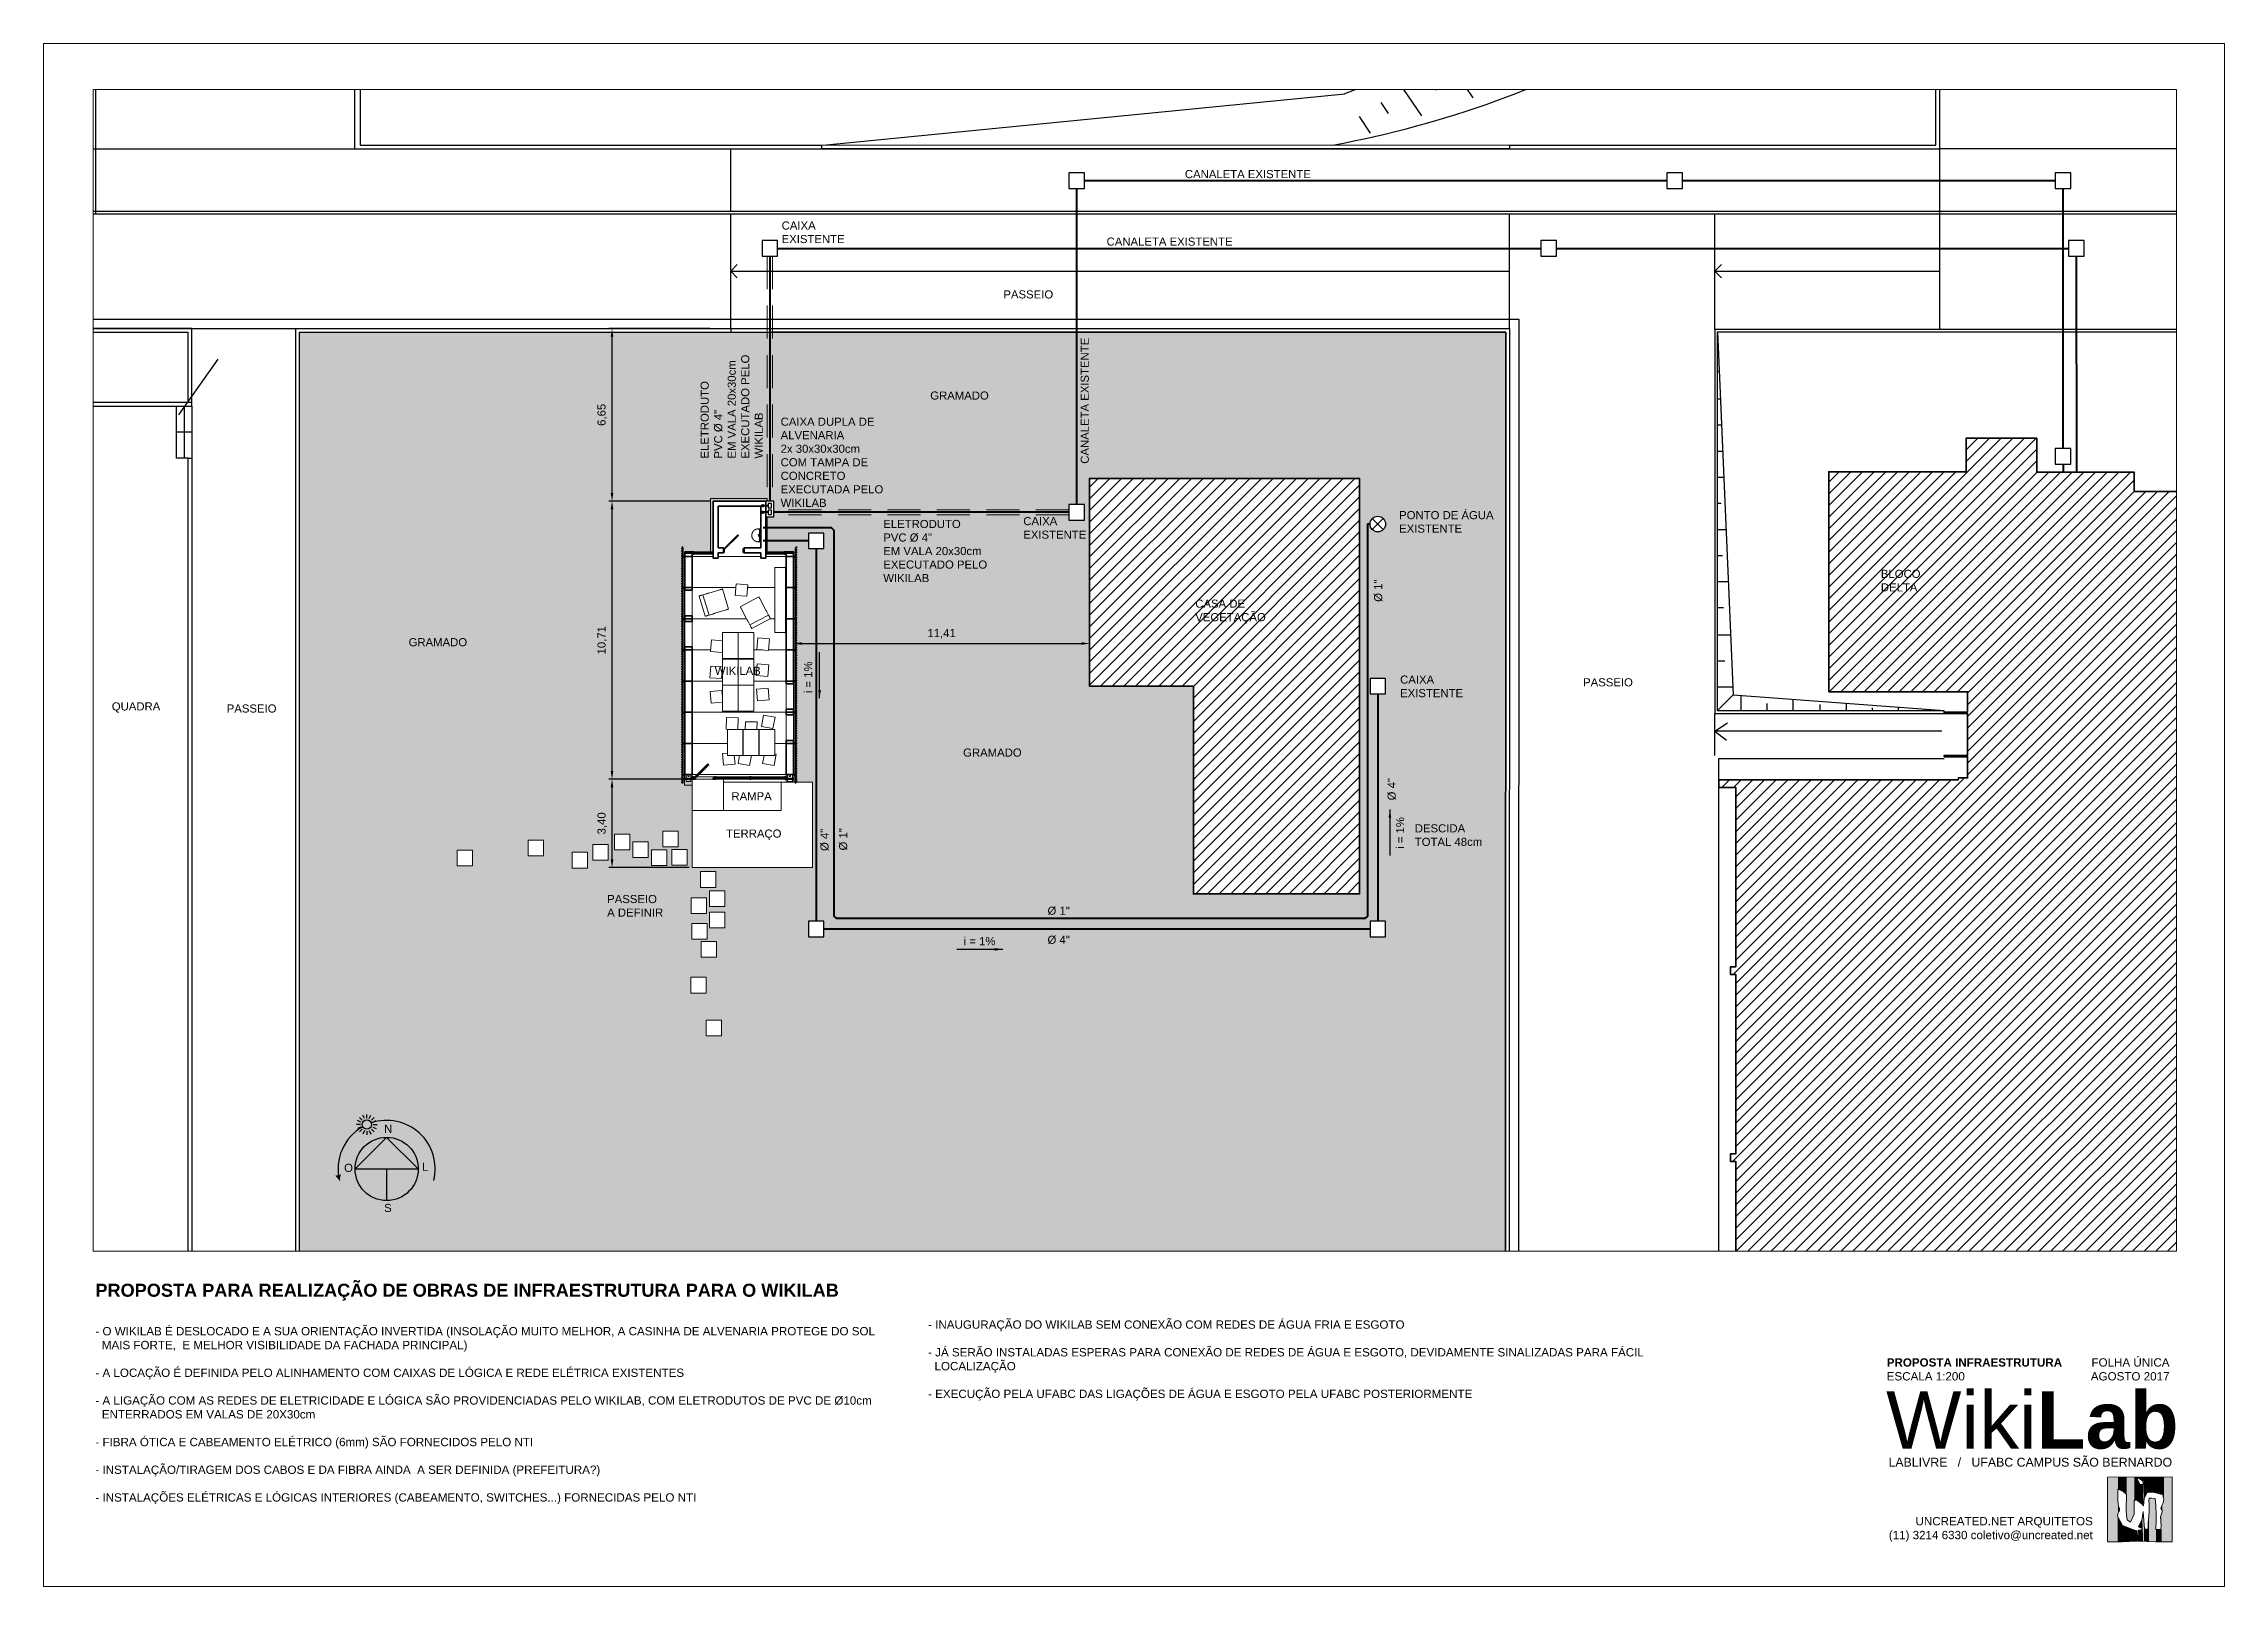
# Paper-space layout 'A3' of a CAD drawing. Header units: millimetres. Extents: x 0 to 420, y 0 to 297.
# The model-space entities are those that its viewports show. They can reach past a viewport. Long polylines and large blocks are cut down to what shows.
import ezdxf

# ---------------------------------------------------------------- set-up
doc = ezdxf.new("R2010")
doc.units = ezdxf.units.MM
doc.linetypes.add('CONTINU', pattern=[0])
doc.linetypes.add('HIDDEN', pattern=[9.525, 6.35, -3.175])
for name, color, linetype, lineweight in [('Anotações', 14, 'Continuous', 5), ('Cortado', 7, 'Continuous', 35), ('Folha', 7, 'Continuous', 5), ('Hachuras', 8, 'Continuous', 5), ('Projeções', 144, 'HIDDEN', 5), ('Visto', 144, 'Continuous', 5)]:
    doc.layers.add(name, color=color, linetype=linetype, lineweight=lineweight)
for name, color, linetype, lineweight, true_color in [('Elétrica', 84, 'Continuous', 40, 0x23a40e), ('Esgoto', 36, 'Continuous', 40, 0x7a3b00), ('Hidráulica', 160, 'Continuous', 40, 0x0e30f1), ('Lógica', 32, 'Continuous', 40, 0xf2650d)]:
    doc.layers.add(name, color=color, linetype=linetype, lineweight=lineweight, true_color=true_color)
doc.styles.get("Standard").update_dxf_attribs({"font": 'arial.ttf'})
doc.styles.add('UFABCSBC$0$ROMANS', font='arial.ttf')
doc.dimstyles.new('DIM', dxfattribs={"dimscale": 0.125, "dimtxt": 2.5, "dimasz": 2.5, "dimexe": 1, "dimexo": 1, "dimgap": 1.5, "dimtad": 1, "dimzin": 4, "dimtxsty": 'UFABCSBC$0$ROMANS', "dimcen": 0.09, "dimclrt": 256, "dimadec": 0, "dimazin": 0, "dimtfac": 1, "dimtix": 1, "dimtofl": 0, "dimtmove": 2, "dimatfit": 3, "dimfxl": 1, "dimtolj": 1, "dimtzin": 0, "dimarcsym": 0})
pattern_1 = [(45, (0, 0), (-0.224506403027, 0.224506403027), [])]

psp = doc.layouts.new('A3')

# ---------------------------------------------------------------- texts
at = {"layer": 'Anotações'}
for s, insert, char_height, width, attachment_point in [('{\\fArial|b1|i0|c0|p0;\\H1.5625x;PROPOSTA PARA REALIZAÇÃO DE OBRAS DE INFRAESTRUTURA PARA O WIKILAB\\P\\P\\pxt3;\\fArial|b0|i0|c0|p0;\\H0.64x;- O WIKILAB É DESLOCADO E A SUA ORIENTAÇÃO INVERTIDA (INSOLAÇÃO MUITO MELHOR, A CASINHA DE ALVENARIA PROTEGE DO SOL \\P  MAIS FORTE,  E MELHOR VISIBILIDADE DA FACHADA PRINCIPAL)\\P\\P- A LOCAÇÃO É DEFINIDA PELO ALINHAMENTO COM CAIXAS DE LÓGICA E REDE ELÉTRICA EXISTENTES\\P\\P- A LIGAÇÃO COM AS REDES DE ELETRICIDADE E LÓGICA SÃO PROVIDENCIADAS PELO WIKILAB, COM ELETRODUTOS DE PVC DE %%C10cm\\P  ENTERRADOS EM VALAS DE 20X30cm\\P\\P- FIBRA ÓTICA E CABEAMENTO ELÉTRICO (6mm) SÃO FORNECIDOS PELO NTI\\P\\P- INSTALAÇÃO/TIRAGEM DOS CABOS E DA FIBRA AINDA  A SER DEFINIDA (PREFEITURA?)\\P\\P- INSTALAÇÕES ELÉTRICAS E LÓGICAS INTERIORES (CABEAMENTO, SWITCHES...) FORNECIDAS PELO NTI}', (9.97, 58.26), 1.6, 152.0209, 1), ('{- INAUGURAÇÃO DO WIKILAB SEM CONEXÃO COM REDES DE ÁGUA FRIA E ESGOTO\\P\\P- JÁ SERÃO INSTALADAS ESPERAS PARA CONEXÃO DE REDES DE ÁGUA E ESGOTO, DEVIDAMENTE SINALIZADAS PARA FÁCIL  \\P  LOCALIZAÇÃO\\P\\P- EXECUÇÃO PELA UFABC DAS LIGAÇÕES DE ÁGUA E ESGOTO PELA UFABC POSTERIORMENTE}', (170.34, 51.2), 1.6, 152.0209, 1), ('{\\fArial|b1|i0|c0|p0;PROPOSTA INFRAESTRUTURA\\P\\fArial|b0|i0|c0|p0;ESCALA 1:200}', (354.97, 43.91), 1.6, 107.8073, 1), ('{FOLHA ÚNICA\\PAGOSTO 2017}', (409.43, 43.91), 1.6, 107.8073, 3), ('{Wiki\\fArial|b1|i0|c0|p0;Lab}', (354.85, 37.53), 11, 71.1457, 1), ('{LABLIVRE   /   UFABC CAMPUS SÃO BERNARDO}', (355.31, 24.75), 1.7, 107.8073, 1), ('{UNCREATED.NET ARQUITETOS\\P(11) 3214 6330 coletivo@uncreated.net}', (394.66, 13.35), 1.6, 42.1028, 3)]:
    psp.add_mtext(s, dxfattribs=dict(at, insert=insert, char_height=char_height, width=width, attachment_point=attachment_point))

msp = doc.modelspace()

# ---------------------------------------------------------------- texts
at = {"layer": 'Anotações', "ltscale": 5, "char_height": 0.3125, "attachment_point": 7}
for s, insert in [('{CANALETA EXISTENTE}', (340501.925, 7380701.369)), ('{CAIXA \\PEXISTENTE}', (340486.393, 7380698.868)), ('{CANALETA EXISTENTE}', (340498.91, 7380698.769)), ('{PASSEIO}', (340494.935, 7380696.736)), ('{GRAMADO}', (340492.116, 7380692.841)), ('{CAIXA DUPLA DE\\PALVENARIA \\P2x 30x30x30cm\\PCOM TAMPA DE\\PCONCRETO\\PEXECUTADA PELO\\PWIKILAB}', (340486.354, 7380688.714)), ('{PONTO DE ÁGUA \\PEXISTENTE}', (340510.178, 7380687.717)), ('{ELETRODUTO\\PPVC %%C 4"\\PEM VALA 20x30cm\\PEXECUTADO PELO\\PWIKILAB}', (340490.308, 7380685.817)), ('{CAIXA \\PEXISTENTE}', (340495.7, 7380687.485)), ('{BLOCO\\PDELTA}', (340528.733, 7380685.461)), ('{CASA DE\\PVEGETAÇÃO}', (340502.325, 7380684.216)), ('{GRAMADO}', (340472.023, 7380683.344)), ('{WIKILAB}', (340483.817, 7380682.248)), ('{CAIXA \\PEXISTENTE}', (340510.216, 7380681.384)), ('{PASSEIO}', (340517.264, 7380681.8)), ('{QUADRA}', (340460.591, 7380680.792)), ('{PASSEIO}', (340465.019, 7380680.792)), ('{GRAMADO}', (340493.382, 7380679.095)), ('{RAMPA}', (340484.459, 7380677.417)), ('{TERRAÇO}', (340484.252, 7380675.884)), ('{DESCIDA\\PTOTAL 48cm}', (340510.781, 7380675.657)), ('{PASSEIO\\PA DEFINIR}', (340479.672, 7380672.939)), ('%%C 1"', (340496.634, 7380672.999)), ('i = 1%', (340493.403, 7380671.834)), ('%%C 4"', (340496.634, 7380671.881)), ('{N}', (340471.082, 7380664.611)), ('{O}', (340469.54, 7380663.105)), ('{L}', (340472.538, 7380663.154)), ('{S}', (340471.082, 7380661.564))]:
    msp.add_mtext(s, dxfattribs=dict(at, insert=insert))
at = {"layer": 'Anotações', "ltscale": 5, "char_height": 0.3125, "attachment_point": 7, "rotation": 90}
for s, insert in [('{ELETRODUTO\\PPVC %%C 4"\\PEM VALA 20x30cm\\PEXECUTADO PELO\\PWIKILAB}', (340485.668, 7380690.576)), ('{CANALETA EXISTENTE}', (340498.228, 7380690.375)), ('%%C 1"', (340509.537, 7380685.059)), ('i = 1%', (340487.573, 7380681.54)), ('%%C 4"', (340510.057, 7380677.416)), ('%%C 4"', (340488.212, 7380675.465)), ('%%C 1"', (340488.929, 7380675.487)), ('i = 1%', (340510.374, 7380675.547))]:
    msp.add_mtext(s, dxfattribs=dict(at, insert=insert))

# ---------------------------------------------------------------- blocks, each defined once
blk = doc.blocks.new('*U13')
for points in [[(393.97, -292), (390, -267.08), (393.97, -267.06)], [(390, -292), (390, -279.54), (390, -267.08)], [(390, -292), (390, -267.08), (393.97, -292)], [(393.97, -282.16), (393.97, -267.06), (394.08, -281.32)], [(394.08, -281.32), (393.97, -267.06), (394.08, -267.06)], [(394.08, -276.17), (394.08, -267.06), (394.09, -271.7)], [(394.09, -271.7), (394.08, -267.06), (394.09, -267.06)], [(394.09, -271.7), (394.09, -267.06), (394.15, -271.73)], [(394.15, -271.73), (394.09, -267.06), (394.15, -267.06)], [(394.15, -271.73), (394.15, -267.06), (394.25, -271.78)], [(394.25, -271.78), (394.15, -267.06), (394.25, -267.06)], [(394.25, -271.78), (394.25, -267.06), (394.39, -271.86)], [(394.39, -271.86), (394.25, -267.06), (394.39, -267.06)], [(394.39, -271.86), (394.39, -267.06), (394.62, -271.98)], [(394.62, -271.98), (394.39, -267.06), (394.62, -267.06)], [(394.62, -271.98), (394.62, -267.06), (394.7, -272.02)], [(394.7, -272.02), (394.62, -267.06), (394.7, -267.06)], [(394.7, -272.02), (394.7, -267.06), (394.92, -272.14)], [(394.92, -272.14), (394.7, -267.06), (394.92, -267.06)], [(395.68, -272.42), (394.92, -267.06), (395.68, -267.05)], [(394.92, -272.14), (394.92, -267.06), (395.68, -272.42)], [(395.68, -272.42), (395.68, -267.05), (395.9, -272.5)], [(395.9, -272.5), (395.68, -267.05), (395.9, -267.05)], [(395.9, -272.5), (395.9, -267.05), (395.9, -272.5)], [(395.9, -272.5), (395.9, -267.05), (395.9, -267.05)], [(395.9, -272.5), (395.9, -267.05), (396.27, -272.71)], [(396.27, -272.71), (395.9, -267.05), (396.27, -267.05)], [(396.27, -272.71), (396.27, -267.05), (396.89, -273.28)], [(396.89, -273.28), (396.27, -267.05), (396.89, -267.05)], [(396.89, -273.28), (396.89, -267.05), (397.24, -273.56)], [(397.24, -273.56), (396.89, -267.05), (397.24, -267.05)], [(397.24, -273.56), (397.24, -267.05), (397.25, -273.57)], [(397.25, -273.57), (397.24, -267.05), (397.25, -267.05)], [(397.25, -273.57), (397.25, -267.05), (397.42, -273.72)], [(397.42, -273.72), (397.25, -267.05), (397.42, -267.05)], [(397.42, -273.72), (397.42, -267.05), (397.44, -273.73)], [(397.44, -273.73), (397.42, -267.05), (397.44, -267.05)], [(397.44, -281.86), (397.44, -267.05), (397.64, -283.5)], [(397.64, -283.5), (397.44, -267.05), (397.64, -267.05)], [(398.92, -284.42), (397.64, -267.05), (398.92, -267.04)], [(397.64, -283.5), (397.64, -267.05), (398.92, -284.42)], [(398.92, -284.42), (398.92, -267.04), (399.83, -282.53)], [(399.83, -282.53), (398.92, -267.04), (399.83, -267.04)], [(399.83, -282.53), (399.83, -267.04), (400.36, -281.41)], [(400.36, -281.41), (399.83, -267.04), (400.36, -267.04)], [(400.36, -275.98), (400.36, -267.04), (400.4, -275.98)], [(400.4, -275.98), (400.36, -267.04), (400.4, -267.04)], [(401.21, -275.94), (400.4, -267.04), (401.21, -267.03)], [(400.4, -275.98), (400.4, -267.04), (401.21, -275.94)], [(401.21, -275.94), (401.21, -267.03), (401.36, -276.02)], [(401.36, -276.02), (401.21, -267.03), (401.36, -267.03)], [(401.36, -276.02), (401.36, -267.03), (401.5, -276.09)], [(401.5, -276.09), (401.36, -267.03), (401.5, -267.03)], [(401.5, -276.09), (401.5, -267.03), (401.52, -276.1)], [(401.52, -276.1), (401.5, -267.03), (401.52, -267.03)], [(401.52, -267.76), (401.52, -267.03), (401.65, -267.68)], [(401.65, -267.68), (401.52, -267.03), (401.65, -267.03)], [(401.52, -276.1), (401.52, -267.76), (401.65, -276.17)], [(401.65, -276.17), (401.52, -267.76), (401.65, -268.06)], [(401.65, -267.68), (401.65, -267.03), (401.68, -267.67)], [(401.68, -267.67), (401.65, -267.03), (401.68, -267.03)], [(401.65, -276.17), (401.65, -268.06), (401.68, -276.19)], [(401.68, -276.19), (401.65, -268.06), (401.68, -268.11)], [(401.68, -267.67), (401.68, -267.03), (401.77, -267.61)], [(401.77, -267.61), (401.68, -267.03), (401.77, -267.03)], [(401.68, -276.19), (401.68, -268.11), (401.77, -276.24)], [(401.77, -276.24), (401.68, -268.11), (401.77, -268.33)], [(401.77, -267.61), (401.77, -267.03), (401.97, -267.5)], [(401.97, -267.5), (401.77, -267.03), (401.97, -267.03)], [(401.77, -276.24), (401.77, -268.33), (401.97, -276.4)], [(401.97, -276.4), (401.77, -268.33), (401.97, -268.75)], [(401.97, -267.5), (401.97, -267.03), (402.02, -267.47)], [(402.02, -267.47), (401.97, -267.03), (402.02, -267.03)], [(401.97, -276.4), (401.97, -268.75), (402.02, -276.44)], [(402.02, -276.44), (401.97, -268.75), (402.02, -268.86)], [(402.02, -267.47), (402.02, -267.03), (402.05, -267.45)], [(402.05, -267.45), (402.02, -267.03), (402.05, -267.03)], [(402.05, -267.45), (402.05, -267.03), (402.05, -267.46)], [(402.05, -267.46), (402.05, -267.03), (402.05, -267.03)], [(402.05, -267.46), (402.05, -267.03), (402.07, -267.47)], [(402.07, -267.47), (402.05, -267.03), (402.07, -267.03)], [(402.07, -267.47), (402.07, -267.03), (402.12, -267.51)], [(402.12, -267.51), (402.07, -267.03), (402.12, -267.03)], [(402.12, -267.51), (402.12, -267.03), (402.12, -267.51)], [(402.12, -267.51), (402.12, -267.03), (402.12, -267.03)], [(402.12, -267.51), (402.12, -267.03), (402.54, -267.83)], [(402.54, -267.83), (402.12, -267.03), (402.54, -267.03)], [(402.54, -267.83), (402.54, -267.03), (402.69, -267.94)], [(402.69, -267.94), (402.54, -267.03), (402.69, -267.03)], [(402.69, -267.94), (402.69, -267.03), (402.79, -268.02)], [(402.79, -268.02), (402.69, -267.03), (402.79, -267.03)], [(402.79, -268.02), (402.79, -267.03), (403.21, -268.34)], [(403.21, -268.34), (402.79, -267.03), (403.21, -267.03)], [(403.23, -268.35), (403.21, -267.03), (403.23, -267.03)], [(403.21, -268.34), (403.21, -267.03), (403.23, -268.35)], [(403.23, -268.35), (403.23, -267.03), (403.37, -268.45)], [(403.37, -268.45), (403.23, -267.03), (403.37, -267.02)], [(403.37, -268.45), (403.37, -267.02), (403.41, -268.53)], [(403.41, -268.53), (403.37, -267.02), (403.41, -267.02)], [(403.41, -268.53), (403.41, -267.02), (403.43, -268.55)], [(403.43, -268.55), (403.41, -267.02), (403.43, -267.02)], [(403.43, -268.55), (403.43, -267.02), (403.46, -268.6)], [(403.46, -268.6), (403.43, -267.02), (403.46, -267.02)], [(403.46, -268.6), (403.46, -267.02), (403.78, -269.09)], [(403.78, -269.09), (403.46, -267.02), (403.78, -267.02)], [(403.78, -269.09), (403.78, -267.02), (403.78, -269.09)], [(403.78, -269.09), (403.78, -267.02), (403.78, -267.02)], [(403.78, -269.09), (403.78, -267.02), (403.8, -269.12)], [(403.8, -269.12), (403.78, -267.02), (403.8, -267.02)], [(403.8, -269.12), (403.8, -267.02), (403.86, -269.21)], [(403.86, -269.21), (403.8, -267.02), (403.86, -267.02)], [(403.86, -278.14), (403.86, -267.02), (403.88, -278.17)], [(403.88, -278.17), (403.86, -267.02), (403.88, -267.02)], [(403.88, -278.17), (403.88, -267.02), (404.12, -275.47)], [(404.12, -275.47), (403.88, -267.02), (404.12, -267.02)], [(404.12, -275.47), (404.12, -267.02), (404.13, -275.3)], [(404.13, -275.3), (404.12, -267.02), (404.13, -267.02)], [(404.13, -275.3), (404.13, -267.02), (404.33, -274.87)], [(404.33, -274.87), (404.13, -267.02), (404.33, -267.02)], [(404.33, -274.87), (404.33, -267.02), (405.1, -273.28)], [(405.1, -273.28), (404.33, -267.02), (405.1, -267.02)], [(405.1, -273.28), (405.1, -267.02), (405.17, -273.14)], [(405.17, -273.14), (405.1, -267.02), (405.17, -267.02)], [(405.17, -273.14), (405.17, -267.02), (405.68, -273.04)], [(405.68, -273.04), (405.17, -267.02), (405.68, -267.02)], [(405.68, -273.04), (405.68, -267.02), (405.69, -273.04)], [(405.69, -273.04), (405.68, -267.02), (405.69, -267.02)], [(405.97, -272.98), (405.69, -267.02), (405.97, -267.01)], [(405.69, -273.04), (405.69, -267.02), (405.97, -272.98)], [(405.97, -272.98), (405.97, -267.01), (406.08, -272.96)], [(406.08, -272.96), (405.97, -267.01), (406.08, -267.01)], [(406.08, -272.96), (406.08, -267.01), (406.08, -272.96)], [(406.08, -272.96), (406.08, -267.01), (406.08, -267.01)], [(406.08, -272.96), (406.08, -267.01), (406.1, -272.96)], [(406.1, -272.96), (406.08, -267.01), (406.1, -267.01)], [(406.1, -272.96), (406.1, -267.01), (406.11, -272.96)], [(406.11, -272.96), (406.1, -267.01), (406.11, -267.01)], [(406.11, -272.96), (406.11, -267.01), (406.16, -272.95)], [(406.16, -272.95), (406.11, -267.01), (406.16, -267.01)], [(406.16, -272.95), (406.16, -267.01), (406.32, -272.92)], [(406.32, -272.92), (406.16, -267.01), (406.32, -267.01)], [(406.32, -272.92), (406.32, -267.01), (407.18, -272.93)], [(407.18, -272.93), (406.32, -267.01), (407.18, -267.01)], [(407.18, -272.93), (407.18, -267.01), (407.2, -272.93)], [(407.2, -272.93), (407.18, -267.01), (407.2, -267.01)], [(407.2, -272.93), (407.2, -267.01), (407.99, -273.03)], [(407.99, -273.03), (407.2, -267.01), (407.99, -267.01)], [(407.99, -273.03), (407.99, -267.01), (408.43, -273.12)], [(408.43, -273.12), (407.99, -267.01), (408.43, -267.01)], [(408.48, -273.13), (408.43, -267.01), (408.48, -267)], [(408.43, -273.12), (408.43, -267.01), (408.48, -273.13)], [(408.48, -273.13), (408.48, -267), (408.64, -273.16)], [(408.64, -273.16), (408.48, -267), (408.64, -267)], [(408.64, -273.16), (408.64, -267), (408.71, -273.18)], [(408.71, -273.18), (408.64, -267), (408.71, -267)], [(408.71, -273.18), (408.71, -267), (408.74, -273.18)], [(408.74, -273.18), (408.71, -267), (408.74, -267)], [(408.74, -273.18), (408.74, -267), (408.8, -273.19)], [(408.8, -273.19), (408.74, -267), (408.8, -267)], [(408.8, -273.19), (408.8, -267), (408.86, -273.21)], [(408.86, -273.21), (408.8, -267), (408.86, -267)], [(408.86, -273.21), (408.86, -267), (409.23, -273.28)], [(409.23, -273.28), (408.86, -267), (409.23, -267)], [(409.23, -273.28), (409.23, -267), (409.52, -273.36)], [(409.52, -273.36), (409.23, -267), (409.52, -267)], [(409.52, -273.36), (409.52, -267), (410.48, -273.6)], [(410.48, -273.6), (409.52, -267), (410.48, -267)], [(410.48, -273.6), (410.48, -267), (410.58, -273.62)], [(410.58, -273.62), (410.48, -267), (410.58, -267)], [(410.58, -273.62), (410.58, -267), (410.61, -273.63)], [(410.61, -273.63), (410.58, -267), (410.61, -267)], [(410.61, -273.63), (410.61, -267), (410.62, -273.63)], [(410.62, -273.63), (410.61, -267), (410.62, -267)], [(410.62, -273.63), (410.62, -267), (410.71, -273.65)], [(410.71, -273.65), (410.62, -267), (410.71, -267)], [(410.71, -273.65), (410.71, -267), (410.98, -273.71)], [(410.98, -273.71), (410.71, -267), (410.98, -267)], [(411.06, -273.73), (410.98, -267), (411.06, -266.99)], [(410.98, -273.71), (410.98, -267), (411.06, -273.73)], [(411.06, -273.73), (411.06, -266.99), (411.15, -273.75)], [(411.15, -273.75), (411.06, -266.99), (411.15, -266.99)], [(411.15, -273.75), (411.15, -266.99), (411.36, -273.79)], [(411.36, -273.79), (411.15, -266.99), (411.36, -266.99)], [(411.36, -273.79), (411.36, -266.99), (411.4, -273.8)], [(411.4, -273.8), (411.36, -266.99), (411.4, -266.99)], [(411.4, -273.8), (411.4, -266.99), (411.52, -274.29)], [(411.52, -274.29), (411.4, -266.99), (411.52, -266.99)], [(411.52, -274.29), (411.52, -266.99), (411.54, -274.39)], [(411.54, -274.39), (411.52, -266.99), (411.54, -266.99)], [(411.54, -274.93), (411.54, -266.99), (411.59, -275.01)], [(411.59, -275.01), (411.54, -266.99), (411.59, -266.99)], [(411.59, -275.01), (411.59, -266.99), (411.82, -275.41)], [(411.82, -275.41), (411.59, -266.99), (411.82, -266.99)], [(415, -292.01), (411.82, -266.99), (415, -266.98)], [(411.82, -292), (411.82, -266.99), (415, -292.01)], [(394.08, -281.32), (394.08, -276.17), (394.09, -281.29)], [(394.09, -281.29), (394.08, -276.17), (394.09, -276.21)], [(394.09, -281.29), (394.09, -276.21), (394.15, -280.8)], [(394.15, -280.8), (394.09, -276.21), (394.15, -277.04)], [(394.15, -280.8), (394.15, -277.04), (394.25, -280.6)], [(394.25, -280.6), (394.15, -277.04), (394.25, -278.32)], [(397.42, -281.74), (397.25, -279.57), (397.42, -274.21)], [(397.44, -281.86), (397.42, -274.21), (397.44, -273.73)], [(397.42, -281.74), (397.42, -274.21), (397.44, -281.86)], [(400.36, -281.41), (400.36, -275.98), (400.4, -281.35)], [(402.02, -276.44), (402.02, -268.86), (402.05, -276.46)], [(402.05, -276.46), (402.02, -268.86), (402.05, -268.92)], [(402.05, -276.46), (402.05, -268.92), (402.05, -276.46)], [(402.05, -276.46), (402.05, -268.92), (402.05, -268.92)], [(402.05, -276.46), (402.05, -268.92), (402.07, -276.47)], [(402.07, -276.47), (402.05, -268.92), (402.07, -268.96)], [(402.07, -276.47), (402.07, -268.96), (402.12, -276.52)], [(402.12, -276.52), (402.07, -268.96), (402.12, -269.08)], [(402.12, -276.52), (402.12, -269.08), (402.12, -276.52)], [(402.12, -276.52), (402.12, -269.08), (402.12, -269.08)], [(402.12, -276.52), (402.12, -269.08), (402.54, -276.85)], [(402.54, -276.85), (402.12, -269.08), (402.54, -269.99)], [(402.69, -276.98), (402.54, -269.99), (402.69, -269.98)], [(402.54, -276.85), (402.54, -269.99), (402.69, -276.98)], [(402.69, -276.98), (402.69, -269.98), (402.79, -277.06)], [(402.79, -277.06), (402.69, -269.98), (402.79, -269.98)], [(403.21, -277.4), (402.79, -269.98), (403.21, -269.96)], [(402.79, -277.06), (402.79, -269.98), (403.21, -277.4)], [(403.21, -277.4), (403.21, -269.96), (403.23, -277.41)], [(403.23, -277.41), (403.21, -269.96), (403.23, -269.96)], [(403.37, -277.52), (403.23, -269.96), (403.37, -269.95)], [(403.23, -277.41), (403.23, -269.96), (403.37, -277.52)], [(403.37, -277.52), (403.37, -269.95), (403.41, -277.56)], [(403.41, -277.56), (403.37, -269.95), (403.41, -269.95)], [(403.41, -277.56), (403.41, -269.95), (403.43, -277.58)], [(403.43, -277.58), (403.41, -269.95), (403.43, -269.95)], [(403.43, -277.58), (403.43, -269.95), (403.46, -277.62)], [(403.46, -277.62), (403.43, -269.95), (403.46, -269.95)], [(403.78, -278.03), (403.46, -269.95), (403.78, -269.93)], [(403.46, -277.62), (403.46, -269.95), (403.78, -278.03)], [(403.8, -278.06), (403.78, -269.93), (403.8, -269.76)], [(403.78, -278.03), (403.78, -269.93), (403.78, -278.03)], [(403.78, -278.03), (403.78, -269.93), (403.78, -269.93)], [(403.78, -269.93), (403.78, -269.93), (403.78, -269.93)], [(403.78, -278.03), (403.78, -269.93), (403.8, -278.06)], [(403.86, -278.14), (403.8, -269.76), (403.86, -269.21)], [(403.8, -278.06), (403.8, -269.76), (403.86, -278.14)], [(406.08, -277.46), (405.97, -276.08), (406.08, -275.6)], [(406.1, -279.4), (406.08, -275.58), (406.1, -275.53)], [(406.08, -278.63), (406.08, -275.6), (406.08, -275.58)], [(406.08, -278.63), (406.08, -275.58), (406.1, -279.4)], [(406.08, -277.46), (406.08, -275.6), (406.08, -278.63)], [(406.11, -279.97), (406.1, -275.53), (406.11, -275.48)], [(406.1, -279.4), (406.1, -275.53), (406.11, -279.97)], [(406.16, -291.89), (406.11, -275.48), (406.16, -275.26)], [(406.11, -291.88), (406.11, -275.48), (406.16, -291.89)], [(406.32, -291.89), (406.16, -275.26), (406.32, -275.25)], [(406.16, -291.89), (406.16, -275.26), (406.32, -291.89)], [(407.18, -291.94), (406.32, -275.25), (407.18, -275.21)], [(406.32, -291.89), (406.32, -275.25), (407.18, -291.94)], [(407.18, -291.94), (407.18, -275.21), (407.2, -291.94)], [(407.2, -291.94), (407.18, -275.21), (407.2, -275.21)], [(407.2, -291.94), (407.2, -275.21), (407.99, -291.97)], [(407.99, -291.97), (407.2, -275.21), (407.99, -275.3)], [(407.99, -291.97), (407.99, -275.3), (408.43, -291.99)], [(408.43, -291.99), (407.99, -275.3), (408.43, -275.35)], [(408.43, -291.99), (408.43, -275.35), (408.48, -292)], [(408.48, -292), (408.43, -275.35), (408.48, -275.94)], [(408.48, -292), (408.48, -275.94), (408.64, -292)], [(408.64, -292), (408.48, -275.94), (408.64, -277.97)], [(411.4, -292), (411.36, -277.24), (411.4, -277.13)], [(411.52, -292), (411.4, -277.13), (411.52, -276.74)], [(411.4, -292), (411.4, -277.13), (411.52, -292)], [(411.54, -274.93), (411.52, -274.88), (411.54, -274.39)], [(411.54, -292), (411.52, -276.74), (411.54, -276.65)], [(411.52, -292), (411.52, -276.74), (411.54, -292)], [(411.59, -292), (411.54, -276.65), (411.59, -276.49)], [(411.54, -292), (411.54, -276.65), (411.59, -292)], [(411.82, -292), (411.59, -276.49), (411.82, -275.41)], [(411.59, -292), (411.59, -276.49), (411.82, -292)], [(390, -292), (390, -292), (390, -279.54)], [(390, -292), (390, -279.54), (390, -292)], [(393.97, -292), (393.97, -282.16), (394.08, -292)], [(394.08, -292), (393.97, -282.16), (394.08, -282.37)], [(394.08, -292), (394.08, -282.37), (394.09, -292)], [(394.09, -292), (394.08, -282.37), (394.09, -282.38)], [(394.09, -292), (394.09, -282.38), (394.15, -292)], [(394.15, -292), (394.09, -282.38), (394.15, -282.5)], [(394.15, -292), (394.15, -282.5), (394.25, -292)], [(394.25, -292), (394.15, -282.5), (394.25, -282.68)], [(394.25, -280.6), (394.25, -278.32), (394.39, -280.3)], [(394.39, -280.3), (394.25, -278.32), (394.39, -278.66)], [(394.25, -292), (394.25, -282.68), (394.39, -292)], [(394.39, -292), (394.25, -282.68), (394.39, -282.96)], [(394.39, -280.3), (394.39, -278.66), (394.62, -280.02)], [(394.62, -280.02), (394.39, -278.66), (394.62, -279.18)], [(394.39, -292), (394.39, -282.96), (394.62, -292)], [(394.62, -292), (394.39, -282.96), (394.62, -283.39)], [(394.62, -280.02), (394.62, -279.18), (394.7, -279.92)], [(394.62, -292), (394.62, -283.39), (394.7, -292)], [(394.7, -292), (394.62, -283.39), (394.7, -283.53)], [(394.7, -292), (394.7, -283.53), (394.92, -292)], [(394.92, -292), (394.7, -283.53), (394.92, -283.95)], [(394.92, -292), (394.92, -283.95), (395.68, -292)], [(395.68, -292), (394.92, -283.95), (395.68, -285.38)], [(395.68, -292), (395.68, -285.38), (395.9, -291.99)], [(395.9, -291.99), (395.68, -285.38), (395.9, -285.78)], [(397.25, -280.22), (397.24, -279.84), (397.25, -279.57)], [(397.25, -280.22), (397.25, -279.57), (397.42, -281.74)], [(402.54, -286.43), (402.12, -285.88), (402.54, -285.08)], [(402.69, -286.5), (402.54, -285.08), (402.69, -284.78)], [(402.54, -286.43), (402.54, -285.08), (402.69, -286.5)], [(402.79, -286.55), (402.69, -284.78), (402.79, -284.58)], [(402.69, -286.5), (402.69, -284.78), (402.79, -286.55)], [(403.21, -286.77), (402.79, -284.58), (403.21, -283.78)], [(402.79, -286.55), (402.79, -284.58), (403.21, -286.77)], [(403.23, -286.78), (403.21, -283.78), (403.23, -283.73)], [(403.21, -286.77), (403.21, -283.78), (403.23, -286.78)], [(403.37, -286.85), (403.23, -283.73), (403.37, -283.32)], [(403.23, -286.78), (403.23, -283.73), (403.37, -286.85)], [(403.41, -286.87), (403.37, -283.32), (403.41, -283.18)], [(403.37, -286.85), (403.37, -283.32), (403.41, -286.87)], [(403.43, -286.88), (403.41, -283.18), (403.43, -283.13)], [(403.41, -286.87), (403.41, -283.18), (403.43, -286.88)], [(403.46, -286.9), (403.43, -283.13), (403.46, -282.87)], [(403.43, -286.88), (403.43, -283.13), (403.46, -286.9)], [(403.78, -291.77), (403.46, -282.87), (403.78, -280.48)], [(403.46, -291.76), (403.46, -282.87), (403.78, -291.77)], [(403.8, -291.78), (403.78, -280.48), (403.8, -280.33)], [(403.78, -291.77), (403.78, -280.48), (403.78, -291.77)], [(403.78, -291.77), (403.78, -280.48), (403.78, -280.48)], [(403.78, -291.77), (403.78, -280.48), (403.8, -291.78)], [(403.8, -291.78), (403.8, -280.33), (403.86, -291.78)], [(403.86, -291.78), (403.8, -280.33), (403.86, -280.99)], [(403.86, -291.78), (403.86, -280.99), (403.88, -291.78)], [(403.88, -291.78), (403.86, -280.99), (403.88, -281.24)], [(403.88, -291.78), (403.88, -281.24), (404.12, -291.79)], [(404.12, -291.79), (403.88, -281.24), (404.12, -283.73)], [(404.12, -291.79), (404.12, -283.73), (404.13, -291.79)], [(404.13, -291.79), (404.12, -283.73), (404.13, -283.95)], [(404.13, -291.79), (404.13, -283.95), (404.33, -291.8)], [(404.33, -291.8), (404.13, -283.95), (404.33, -287.01)], [(405.69, -291.86), (405.68, -287.08), (405.69, -285.11)], [(405.97, -291.88), (405.69, -285.11), (405.97, -281.77)], [(405.69, -291.86), (405.69, -285.11), (405.97, -291.88)], [(406.08, -291.88), (405.97, -281.77), (406.08, -280.5)], [(405.97, -291.88), (405.97, -281.77), (406.08, -291.88)], [(406.1, -291.88), (406.08, -280.47), (406.1, -280.31)], [(406.08, -291.88), (406.08, -280.5), (406.08, -280.47)], [(406.08, -291.88), (406.08, -280.47), (406.1, -291.88)], [(406.08, -291.88), (406.08, -280.5), (406.08, -291.88)], [(406.11, -291.88), (406.1, -280.31), (406.11, -279.97)], [(406.1, -291.88), (406.1, -280.31), (406.11, -291.88)], [(408.64, -292), (408.64, -277.97), (408.71, -292)], [(408.71, -292), (408.64, -277.97), (408.71, -279.64)], [(408.71, -287.23), (408.71, -279.64), (408.74, -286.62)], [(408.74, -286.62), (408.71, -279.64), (408.74, -280.18)], [(408.74, -286.62), (408.74, -280.18), (408.8, -285.55)], [(408.8, -285.55), (408.74, -280.18), (408.8, -281.55)], [(408.8, -285.55), (408.8, -281.55), (408.86, -284.35)], [(410.58, -283.93), (410.48, -282.39), (410.58, -282.07)], [(410.61, -284.23), (410.58, -282.07), (410.61, -282.01)], [(410.58, -283.93), (410.58, -282.07), (410.61, -284.23)], [(410.62, -279.25), (410.61, -279.22), (410.62, -279.16)], [(410.62, -284.51), (410.61, -282.01), (410.62, -281.95)], [(410.61, -284.23), (410.61, -282.01), (410.62, -284.51)], [(410.71, -279.38), (410.62, -279.16), (410.71, -278.87)], [(410.62, -279.25), (410.62, -279.16), (410.71, -279.38)], [(410.71, -285.79), (410.62, -281.95), (410.71, -281.69)], [(410.62, -284.51), (410.62, -281.95), (410.71, -285.79)], [(410.98, -279.77), (410.71, -278.87), (410.98, -278)], [(410.71, -279.38), (410.71, -278.87), (410.98, -279.77)], [(410.98, -292), (410.71, -281.69), (410.98, -280.88)], [(410.71, -292), (410.71, -281.69), (410.98, -292)], [(411.06, -279.88), (410.98, -278), (411.06, -277.85)], [(410.98, -279.77), (410.98, -278), (411.06, -279.88)], [(411.06, -292), (410.98, -280.88), (411.06, -280.65)], [(410.98, -292), (410.98, -280.88), (411.06, -292)], [(411.15, -280.39), (411.06, -277.85), (411.15, -277.67)], [(411.06, -279.88), (411.06, -277.85), (411.15, -280.39)], [(411.15, -292), (411.06, -280.65), (411.15, -280.39)], [(411.06, -292), (411.06, -280.65), (411.15, -292)], [(411.36, -292), (411.15, -277.67), (411.36, -277.24)], [(411.15, -292), (411.15, -277.67), (411.36, -292)], [(411.36, -292), (411.36, -277.24), (411.4, -292)], [(395.9, -291.99), (395.9, -285.78), (395.9, -291.99)], [(395.9, -291.99), (395.9, -285.78), (395.9, -285.78)], [(395.9, -291.99), (395.9, -285.78), (396.27, -291.98)], [(396.27, -291.98), (395.9, -285.78), (396.27, -285.91)], [(396.27, -291.98), (396.27, -285.91), (396.89, -291.96)], [(396.89, -291.96), (396.27, -285.91), (396.89, -286.14)], [(396.89, -291.96), (396.89, -286.14), (397.24, -291.95)], [(397.24, -291.95), (396.89, -286.14), (397.24, -286.27)], [(397.24, -291.95), (397.24, -286.27), (397.25, -291.95)], [(397.25, -291.95), (397.24, -286.27), (397.25, -286.27)], [(397.25, -291.95), (397.25, -286.27), (397.42, -291.94)], [(397.42, -291.94), (397.25, -286.27), (397.42, -286.33)], [(397.42, -291.94), (397.42, -286.33), (397.44, -291.94)], [(397.44, -291.94), (397.42, -286.33), (397.44, -286.34)], [(397.44, -291.94), (397.44, -286.34), (397.64, -291.93)], [(397.64, -291.93), (397.44, -286.34), (397.64, -286.41)], [(397.64, -291.93), (397.64, -286.41), (398.92, -291.89)], [(398.92, -291.89), (397.64, -286.41), (398.92, -286.88)], [(398.92, -291.89), (398.92, -286.88), (399.83, -291.85)], [(399.83, -291.85), (398.92, -286.88), (399.83, -287.2)], [(399.83, -291.85), (399.83, -287.2), (400.36, -291.83)], [(400.36, -291.83), (399.83, -287.2), (400.36, -287.4)], [(400.36, -291.83), (400.36, -287.4), (400.4, -291.83)], [(400.4, -291.83), (400.36, -287.4), (400.4, -287.41)], [(400.4, -291.83), (400.4, -287.41), (401.21, -291.8)], [(401.21, -291.8), (400.4, -287.41), (401.21, -287.7)], [(401.21, -291.8), (401.21, -287.7), (401.36, -291.8)], [(401.36, -291.8), (401.21, -287.7), (401.36, -287.75)], [(401.36, -291.8), (401.36, -287.75), (401.5, -291.59)], [(401.5, -291.59), (401.36, -287.75), (401.5, -287.8)], [(401.5, -291.59), (401.5, -287.8), (401.52, -291.55)], [(401.52, -291.55), (401.5, -287.8), (401.52, -288.02)], [(401.52, -291.55), (401.52, -288.02), (401.65, -291.33)], [(401.65, -291.33), (401.52, -288.02), (401.65, -289.61)], [(401.65, -291.33), (401.65, -289.61), (401.68, -291.36)], [(401.68, -291.36), (401.65, -289.61), (401.68, -289.88)], [(401.77, -291.44), (401.68, -289.88), (401.77, -289.78)], [(401.68, -291.36), (401.68, -289.88), (401.77, -291.44)], [(401.97, -291.62), (401.77, -289.78), (401.97, -289.58)], [(401.77, -291.44), (401.77, -289.78), (401.97, -291.62)], [(402.02, -286.2), (401.97, -286.17), (402.02, -286.08)], [(402.02, -291.67), (401.97, -289.58), (402.02, -289.53)], [(401.97, -291.62), (401.97, -289.58), (402.02, -291.67)], [(402.05, -286.21), (402.02, -286.08), (402.05, -286.03)], [(402.02, -286.2), (402.02, -286.08), (402.05, -286.21)], [(402.05, -288.62), (402.02, -288.34), (402.05, -287.89)], [(402.05, -291.69), (402.02, -289.53), (402.05, -289.5)], [(402.02, -291.67), (402.02, -289.53), (402.05, -291.69)], [(402.07, -286.22), (402.05, -286.02), (402.07, -285.99)], [(402.05, -286.21), (402.05, -286.03), (402.05, -286.02)], [(402.05, -286.21), (402.05, -286.02), (402.07, -286.22)], [(402.05, -286.21), (402.05, -286.03), (402.05, -286.21)], [(402.07, -288.85), (402.05, -287.86), (402.07, -287.53)], [(402.05, -288.64), (402.05, -287.89), (402.05, -287.86)], [(402.05, -288.64), (402.05, -287.86), (402.07, -288.85)], [(402.05, -288.62), (402.05, -287.89), (402.05, -288.64)], [(402.07, -291.69), (402.05, -289.5), (402.07, -289.48)], [(402.05, -291.69), (402.05, -289.5), (402.05, -291.69)], [(402.05, -291.69), (402.05, -289.5), (402.05, -289.5)], [(402.05, -291.69), (402.05, -289.5), (402.07, -291.69)], [(402.12, -286.24), (402.07, -285.99), (402.12, -285.89)], [(402.07, -286.22), (402.07, -285.99), (402.12, -286.24)], [(402.07, -288.85), (402.07, -287.53), (402.12, -289.42)], [(402.12, -289.42), (402.07, -287.53), (402.12, -287.53)], [(402.12, -291.7), (402.07, -289.48), (402.12, -289.42)], [(402.07, -291.69), (402.07, -289.48), (402.12, -291.7)], [(402.12, -286.24), (402.12, -285.89), (402.12, -285.88)], [(402.12, -286.24), (402.12, -285.88), (402.54, -286.43)], [(402.12, -286.24), (402.12, -285.89), (402.12, -286.24)], [(402.54, -291.72), (402.12, -287.53), (402.54, -287.5)], [(402.12, -289.42), (402.12, -287.53), (402.12, -289.42)], [(402.12, -289.42), (402.12, -287.53), (402.12, -287.53)], [(402.12, -291.7), (402.12, -287.53), (402.54, -291.72)], [(402.12, -291.7), (402.12, -289.42), (402.12, -291.7)], [(402.12, -291.7), (402.12, -289.42), (402.12, -289.42)], [(402.69, -291.72), (402.54, -287.5), (402.69, -287.48)], [(402.54, -291.72), (402.54, -287.5), (402.69, -291.72)], [(402.79, -291.73), (402.69, -287.48), (402.79, -287.43)], [(402.69, -291.72), (402.69, -287.48), (402.79, -291.73)], [(403.21, -291.75), (402.79, -287.43), (403.21, -287.22)], [(402.79, -291.73), (402.79, -287.43), (403.21, -291.75)], [(403.23, -291.75), (403.21, -287.22), (403.23, -287.21)], [(403.21, -291.75), (403.21, -287.22), (403.23, -291.75)], [(403.37, -291.76), (403.23, -287.21), (403.37, -287.03)], [(403.23, -291.75), (403.23, -287.21), (403.37, -291.76)], [(403.41, -291.76), (403.37, -287.03), (403.41, -286.97)], [(403.37, -291.76), (403.37, -287.03), (403.41, -291.76)], [(403.43, -291.76), (403.41, -286.97), (403.43, -286.94)], [(403.41, -291.76), (403.41, -286.97), (403.43, -291.76)], [(403.46, -291.76), (403.43, -286.94), (403.46, -286.9)], [(403.43, -291.76), (403.43, -286.94), (403.46, -291.76)], [(404.33, -291.8), (404.33, -287.01), (405.1, -291.84)], [(405.1, -291.84), (404.33, -287.01), (405.1, -287.12)], [(405.1, -291.84), (405.1, -287.12), (405.17, -291.84)], [(405.17, -291.84), (405.1, -287.12), (405.17, -287.12)], [(405.68, -291.86), (405.17, -287.12), (405.68, -287.08)], [(405.17, -291.84), (405.17, -287.12), (405.68, -291.86)], [(405.68, -291.86), (405.68, -287.08), (405.69, -291.86)], [(408.71, -292), (408.71, -287.23), (408.74, -292)], [(408.74, -292), (408.71, -287.23), (408.74, -287.23)], [(408.74, -292), (408.74, -287.23), (408.8, -292)], [(408.8, -292), (408.74, -287.23), (408.8, -287.23)], [(408.8, -292), (408.8, -287.23), (408.86, -292)], [(408.86, -292), (408.8, -287.23), (408.86, -287.24)], [(408.86, -292), (408.86, -287.24), (409.23, -292)], [(409.23, -292), (408.86, -287.24), (409.23, -287.26)], [(409.23, -292), (409.23, -287.26), (409.52, -292)], [(409.52, -292), (409.23, -287.26), (409.52, -287.27)], [(410.48, -292), (409.52, -287.27), (410.48, -287.11)], [(409.52, -292), (409.52, -287.27), (410.48, -292)], [(410.58, -292), (410.48, -287.11), (410.58, -287.09)], [(410.48, -292), (410.48, -287.11), (410.58, -292)], [(410.61, -292), (410.58, -287.09), (410.61, -286.88)], [(410.58, -292), (410.58, -287.09), (410.61, -292)], [(410.62, -292), (410.61, -286.88), (410.62, -286.69)], [(410.61, -292), (410.61, -286.88), (410.62, -292)], [(410.71, -292), (410.62, -286.69), (410.71, -285.79)], [(410.62, -292), (410.62, -286.69), (410.71, -292)]]:
    blk.add_solid(points)
blk = doc.blocks.new('SHAPE2DVIEW008')
at = {"color": 0}
for p, q in [((-4379, -6195), (-4379, -4995)), ((-4379, -4995), (-3180, -4995)), ((-3402, -4987), (-3402, -4699)), ((-3023, -4699), (-3402, -4699)), ((-3402, -4987), (-3402, -4699)), ((-3023, -4699), (-3402, -4699)), ((-3180, -4987), (-3402, -4987)), ((-3180, -4987), (-3402, -4987)), ((5725, -4617), (-3325, -4617)), ((-3325, -4647), (-3325, -4617)), ((5725, -4647), (-3325, -4647)), ((-3323, -4602), (-3316, -4591)), ((-3323, -4602), (-3316, -4591)), ((-3316, -4591), (-3299, -4587)), ((-3316, -4591), (-3299, -4587)), ((-3299, -4587), (-3282, -4591)), ((-3299, -4587), (-3282, -4591)), ((-3282, -4591), (-3268, -4613)), ((-3282, -4591), (-3268, -4613)), ((-3268, -4613), (-3251, -4617)), ((-3251, -4617), (-3268, -4613)), ((-3265, -4755), (-3180, -4755)), ((-3265, -4755), (-3265, -4945)), ((-3265, -4945), (-3180, -4945)), ((-3251, -4617), (-3234, -4613)), ((-3234, -4613), (-3251, -4617)), ((-3220, -4591), (-3234, -4613)), ((-3234, -4613), (-3220, -4591)), ((-3220, -4591), (-3202, -4587)), ((-3220, -4591), (-3202, -4587)), ((-3202, -4587), (-3185, -4591)), ((-3202, -4587), (-3185, -4591)), ((-3185, -4591), (-3171, -4613)), ((-3185, -4591), (-3171, -4613)), ((-3180, -4707), (-3150, -4707)), ((-3180, -4991), (-3180, -4707)), ((-3180, -4991), (-3180, -4993)), ((-3150, -4991), (-3180, -4991)), ((-3180, -4993), (-3090, -4993)), ((-3180, -5049), (-3180, -4993)), ((-3171, -4613), (-3154, -4617)), ((-3154, -4617), (-3171, -4613)), ((-3154, -4617), (-3137, -4613)), ((-3137, -4613), (-3154, -4617)), ((-3150, -4991), (-3150, -4707)), ((-3150, -4755), (-3000, -4755)), ((-3150, -4945), (-3000, -4945)), ((-3000, -4987), (-3150, -4987)), ((-3000, -4987), (-3150, -4987)), ((-3150, -4991), (-3150, -4993)), ((-3137, -4613), (-3130, -4602)), ((-3130, -4602), (-3137, -4613)), ((-3130, -4602), (-3123, -4591)), ((-3130, -4602), (-3123, -4591)), ((-3123, -4591), (-3106, -4587)), ((-3123, -4591), (-3106, -4587)), ((-3106, -4587), (-3089, -4591)), ((-3106, -4587), (-3089, -4591)), ((-3090, -5049), (-3090, -4993)), ((-3089, -4591), (-3081, -4602)), ((-3089, -4591), (-3081, -4602)), ((-3074, -4613), (-3081, -4602)), ((-3081, -4602), (-3074, -4613)), ((-3000, -4821), (-3075, -4821)), ((-3075, -4881), (-3075, -4821)), ((-3000, -4881), (-3075, -4881)), ((-3074, -4613), (-3057, -4617)), ((-3057, -4617), (-3074, -4613)), ((-3057, -4617), (-3040, -4613)), ((-3040, -4613), (-3057, -4617)), ((-3040, -4613), (-3033, -4602)), ((-3033, -4602), (-3040, -4613)), ((-3033, -4602), (-3026, -4591)), ((-3033, -4602), (-3026, -4591)), ((-3026, -4591), (-3009, -4587)), ((-3026, -4591), (-3009, -4587)), ((-3023, -4647), (-2993, -4647)), ((-3023, -4707), (-3023, -4647)), ((-2993, -4707), (-3023, -4707)), ((-3009, -4587), (-2992, -4591)), ((-3009, -4587), (-2992, -4591)), ((-3000, -4707), (-1800, -4707)), ((-3000, -4993), (-3000, -4707)), ((-3000, -4993), (-1800, -4993)), ((-3000, -5187), (-3000, -4993)), ((-2993, -4647), (-2993, -4707)), ((-1823, -4699), (-2993, -4699)), ((-1823, -4699), (-2993, -4699)), ((-2992, -4591), (-2985, -4602)), ((-2992, -4591), (-2985, -4602)), ((-2978, -4613), (-2985, -4602)), ((-2985, -4602), (-2978, -4613)), ((-2978, -4613), (-2960, -4617)), ((-2960, -4617), (-2978, -4613)), ((-2960, -4617), (-2943, -4613)), ((-2943, -4613), (-2960, -4617)), ((-2943, -4613), (-2936, -4602)), ((-2936, -4602), (-2943, -4613)), ((-2936, -4602), (-2929, -4591)), ((-2936, -4602), (-2929, -4591)), ((-2929, -4591), (-2912, -4587)), ((-2929, -4591), (-2912, -4587)), ((-2912, -4587), (-2895, -4591)), ((-2912, -4587), (-2895, -4591)), ((-2895, -4591), (-2881, -4613)), ((-2895, -4591), (-2881, -4613)), ((-2881, -4613), (-2864, -4617)), ((-2864, -4617), (-2881, -4613)), ((-2864, -4617), (-2847, -4613)), ((-2847, -4613), (-2864, -4617)), ((-2832, -4591), (-2847, -4613)), ((-2847, -4613), (-2832, -4591)), ((-2832, -4591), (-2815, -4587)), ((-2832, -4591), (-2815, -4587)), ((-2815, -4587), (-2798, -4591)), ((-2815, -4587), (-2798, -4591)), ((-2798, -4591), (-2784, -4613)), ((-2798, -4591), (-2784, -4613)), ((-2784, -4613), (-2767, -4617)), ((-2767, -4617), (-2784, -4613)), ((-2767, -4617), (-2750, -4613)), ((-2750, -4613), (-2767, -4617)), ((-2736, -4591), (-2750, -4613)), ((-2750, -4613), (-2736, -4591)), ((-2736, -4591), (-2718, -4587)), ((-2736, -4591), (-2718, -4587)), ((-2718, -4587), (-2701, -4591)), ((-2718, -4587), (-2701, -4591)), ((-2701, -4591), (-2687, -4613)), ((-2701, -4591), (-2687, -4613)), ((-2687, -4613), (-2670, -4617)), ((-2670, -4617), (-2687, -4613)), ((-2670, -4617), (-2653, -4613)), ((-2653, -4613), (-2670, -4617)), ((-2639, -4591), (-2653, -4613)), ((-2653, -4613), (-2639, -4591)), ((-2639, -4591), (-2622, -4587)), ((-2639, -4591), (-2622, -4587)), ((-2622, -4587), (-2605, -4591)), ((-2622, -4587), (-2605, -4591)), ((-2605, -4591), (-2597, -4602)), ((-2605, -4591), (-2597, -4602)), ((-2590, -4613), (-2597, -4602)), ((-2597, -4602), (-2590, -4613)), ((-2590, -4613), (-2573, -4617)), ((-2573, -4617), (-2590, -4613)), ((-2573, -4617), (-2556, -4613)), ((-2556, -4613), (-2573, -4617)), ((-2556, -4613), (-2549, -4602)), ((-2549, -4602), (-2556, -4613)), ((-2549, -4602), (-2542, -4591)), ((-2549, -4602), (-2542, -4591)), ((-2542, -4591), (-2525, -4587)), ((-2542, -4591), (-2525, -4587)), ((-2525, -4587), (-2508, -4591)), ((-2525, -4587), (-2508, -4591)), ((-2508, -4591), (-2501, -4602)), ((-2508, -4591), (-2501, -4602)), ((-2494, -4613), (-2501, -4602)), ((-2501, -4602), (-2494, -4613)), ((-2494, -4613), (-2476, -4617)), ((-2476, -4617), (-2494, -4613)), ((-2476, -4617), (-2459, -4613)), ((-2459, -4613), (-2476, -4617)), ((-2459, -4613), (-2452, -4602)), ((-2452, -4602), (-2459, -4613)), ((-2452, -4602), (-2445, -4591)), ((-2452, -4602), (-2445, -4591)), ((-2445, -4591), (-2428, -4587)), ((-2445, -4591), (-2428, -4587)), ((-2428, -4587), (-2411, -4591)), ((-2428, -4587), (-2411, -4591)), ((-2411, -4591), (-2404, -4602)), ((-2411, -4591), (-2404, -4602)), ((-2397, -4613), (-2404, -4602)), ((-2404, -4602), (-2397, -4613)), ((-2397, -4613), (-2380, -4617)), ((-2380, -4617), (-2397, -4613)), ((-2380, -4617), (-2363, -4613)), ((-2363, -4613), (-2380, -4617)), ((-2363, -4613), (-2355, -4602)), ((-2355, -4602), (-2363, -4613)), ((-2355, -4602), (-2348, -4591)), ((-2355, -4602), (-2348, -4591)), ((-2348, -4591), (-2331, -4587)), ((-2348, -4591), (-2331, -4587)), ((-2331, -4587), (-2314, -4591)), ((-2331, -4587), (-2314, -4591)), ((-2314, -4591), (-2307, -4602)), ((-2314, -4591), (-2307, -4602)), ((-2300, -4613), (-2307, -4602)), ((-2307, -4602), (-2300, -4613)), ((-2300, -4613), (-2283, -4617)), ((-2283, -4617), (-2300, -4613)), ((-2283, -4617), (-2266, -4613)), ((-2266, -4613), (-2283, -4617)), ((-2266, -4613), (-2259, -4602)), ((-2259, -4602), (-2266, -4613)), ((-2259, -4602), (-2252, -4591)), ((-2259, -4602), (-2252, -4591)), ((-2252, -4591), (-2234, -4587)), ((-2252, -4591), (-2234, -4587)), ((-2234, -4587), (-2217, -4591)), ((-2234, -4587), (-2217, -4591)), ((-2217, -4591), (-2210, -4602)), ((-2217, -4591), (-2210, -4602)), ((-2203, -4613), (-2210, -4602)), ((-2210, -4602), (-2203, -4613)), ((-2203, -4613), (-2186, -4617)), ((-2186, -4617), (-2203, -4613)), ((-2186, -4617), (-2169, -4613)), ((-2169, -4613), (-2186, -4617)), ((-2169, -4613), (-2162, -4602)), ((-2162, -4602), (-2169, -4613)), ((-2162, -4602), (-2155, -4591)), ((-2162, -4602), (-2155, -4591)), ((-2155, -4591), (-2138, -4587)), ((-2155, -4591), (-2138, -4587)), ((-2138, -4587), (-2121, -4591)), ((-2138, -4587), (-2121, -4591)), ((-2121, -4591), (-2106, -4613)), ((-2121, -4591), (-2106, -4613)), ((-2106, -4613), (-2089, -4617)), ((-2089, -4617), (-2106, -4613)), ((-2089, -4617), (-2072, -4613)), ((-2072, -4613), (-2089, -4617)), ((-2058, -4591), (-2072, -4613)), ((-2072, -4613), (-2058, -4591)), ((-2058, -4591), (-2041, -4587)), ((-2058, -4591), (-2041, -4587)), ((-2041, -4587), (-2024, -4591)), ((-2041, -4587), (-2024, -4591)), ((-2024, -4591), (-2017, -4602)), ((-2024, -4591), (-2017, -4602)), ((-2010, -4613), (-2017, -4602)), ((-2017, -4602), (-2010, -4613)), ((-2010, -4613), (-1992, -4617)), ((-1992, -4617), (-2010, -4613)), ((-1992, -4617), (-1975, -4613)), ((-1975, -4613), (-1992, -4617)), ((-1975, -4613), (-1968, -4602)), ((-1968, -4602), (-1975, -4613)), ((-1968, -4602), (-1961, -4591)), ((-1968, -4602), (-1961, -4591)), ((-1961, -4591), (-1944, -4587)), ((-1961, -4591), (-1944, -4587)), ((-1944, -4587), (-1927, -4591)), ((-1944, -4587), (-1927, -4591)), ((-1927, -4591), (-1920, -4602)), ((-1927, -4591), (-1920, -4602)), ((-1913, -4613), (-1920, -4602)), ((-1920, -4602), (-1913, -4613)), ((-1913, -4613), (-1896, -4617)), ((-1896, -4617), (-1913, -4613)), ((-1896, -4617), (-1879, -4613)), ((-1879, -4613), (-1896, -4617)), ((-1864, -4591), (-1879, -4613)), ((-1879, -4613), (-1864, -4591)), ((-1864, -4591), (-1847, -4587)), ((-1864, -4591), (-1847, -4587)), ((-1847, -4587), (-1830, -4591)), ((-1847, -4587), (-1830, -4591)), ((-1830, -4591), (-1823, -4602)), ((-1830, -4591), (-1823, -4602)), ((-1816, -4613), (-1823, -4602)), ((-1823, -4602), (-1816, -4613)), ((-1823, -4647), (-1793, -4647)), ((-1823, -4707), (-1823, -4647)), ((-1793, -4707), (-1823, -4707)), ((-1816, -4613), (-1799, -4617)), ((-1799, -4617), (-1816, -4613)), ((-1800, -4993), (-1800, -4707)), ((-1800, -4707), (-600, -4707)), ((-1800, -4993), (-1800, -4707)), ((-1800, -6347), (-1800, -4993)), ((-1800, -6347), (-1800, -4993)), ((-1800, -4993), (-600, -4993)), ((-1799, -4617), (-1782, -4613)), ((-1782, -4613), (-1799, -4617)), ((-1793, -4647), (-1793, -4707)), ((-623, -4699), (-1793, -4699)), ((-623, -4699), (-1793, -4699)), ((-1782, -4613), (-1775, -4602)), ((-1775, -4602), (-1782, -4613)), ((-1775, -4602), (-1768, -4591)), ((-1775, -4602), (-1768, -4591)), ((-1768, -4591), (-1750, -4587)), ((-1768, -4591), (-1750, -4587)), ((-1750, -4587), (-1733, -4591)), ((-1750, -4587), (-1733, -4591)), ((-1733, -4591), (-1726, -4602)), ((-1733, -4591), (-1726, -4602)), ((-1719, -4613), (-1726, -4602)), ((-1726, -4602), (-1719, -4613)), ((-1719, -4613), (-1702, -4617)), ((-1702, -4617), (-1719, -4613)), ((-1702, -4617), (-1685, -4613)), ((-1685, -4613), (-1702, -4617)), ((-1685, -4613), (-1678, -4602)), ((-1678, -4602), (-1685, -4613)), ((-1678, -4602), (-1671, -4591)), ((-1678, -4602), (-1671, -4591)), ((-1671, -4591), (-1654, -4587)), ((-1671, -4591), (-1654, -4587)), ((-1654, -4587), (-1637, -4591)), ((-1654, -4587), (-1637, -4591)), ((-1637, -4591), (-1629, -4602)), ((-1637, -4591), (-1629, -4602)), ((-1622, -4613), (-1629, -4602)), ((-1629, -4602), (-1622, -4613)), ((-1622, -4613), (-1605, -4617)), ((-1605, -4617), (-1622, -4613)), ((-1605, -4617), (-1588, -4613)), ((-1588, -4613), (-1605, -4617)), ((-1588, -4613), (-1581, -4602)), ((-1581, -4602), (-1588, -4613)), ((-1581, -4602), (-1574, -4591)), ((-1581, -4602), (-1574, -4591)), ((-1574, -4591), (-1557, -4587)), ((-1574, -4591), (-1557, -4587)), ((-1557, -4587), (-1540, -4591)), ((-1557, -4587), (-1540, -4591)), ((-1540, -4591), (-1533, -4602)), ((-1540, -4591), (-1533, -4602)), ((-1526, -4613), (-1533, -4602)), ((-1533, -4602), (-1526, -4613)), ((-1526, -4613), (-1508, -4617)), ((-1508, -4617), (-1526, -4613)), ((-1508, -4617), (-1491, -4613)), ((-1491, -4613), (-1508, -4617)), ((-1491, -4613), (-1484, -4602)), ((-1484, -4602), (-1491, -4613)), ((-1484, -4602), (-1477, -4591)), ((-1484, -4602), (-1477, -4591)), ((-1477, -4591), (-1460, -4587)), ((-1477, -4591), (-1460, -4587)), ((-1460, -4587), (-1443, -4591)), ((-1460, -4587), (-1443, -4591)), ((-1443, -4591), (-1436, -4602)), ((-1443, -4591), (-1436, -4602)), ((-1429, -4613), (-1436, -4602)), ((-1436, -4602), (-1429, -4613)), ((-1429, -4613), (-1412, -4617)), ((-1412, -4617), (-1429, -4613)), ((-1412, -4617), (-1395, -4613)), ((-1395, -4613), (-1412, -4617)), ((-1395, -4613), (-1387, -4602)), ((-1387, -4602), (-1395, -4613)), ((-1387, -4602), (-1380, -4591)), ((-1387, -4602), (-1380, -4591)), ((-1380, -4591), (-1363, -4587)), ((-1380, -4591), (-1363, -4587)), ((-1363, -4587), (-1346, -4591)), ((-1363, -4587), (-1346, -4591)), ((-1346, -4591), (-1332, -4613)), ((-1346, -4591), (-1332, -4613)), ((-1332, -4613), (-1315, -4617)), ((-1315, -4617), (-1332, -4613)), ((-1315, -4617), (-1298, -4613)), ((-1298, -4613), (-1315, -4617)), ((-1298, -4613), (-1291, -4602)), ((-1291, -4602), (-1298, -4613)), ((-1291, -4602), (-1284, -4591)), ((-1291, -4602), (-1284, -4591)), ((-1284, -4591), (-1266, -4587)), ((-1284, -4591), (-1266, -4587)), ((-1266, -4587), (-1249, -4591)), ((-1266, -4587), (-1249, -4591)), ((-1249, -4591), (-1242, -4602)), ((-1249, -4591), (-1242, -4602)), ((-1235, -4613), (-1242, -4602)), ((-1242, -4602), (-1235, -4613)), ((-1235, -4613), (-1218, -4617)), ((-1218, -4617), (-1235, -4613)), ((-1218, -4617), (-1201, -4613)), ((-1201, -4613), (-1218, -4617)), ((-1201, -4613), (-1194, -4602)), ((-1194, -4602), (-1201, -4613)), ((-1194, -4602), (-1187, -4591)), ((-1194, -4602), (-1187, -4591)), ((-1187, -4591), (-1170, -4587)), ((-1187, -4591), (-1170, -4587)), ((-1170, -4587), (-1153, -4591)), ((-1170, -4587), (-1153, -4591)), ((-1153, -4591), (-1145, -4602)), ((-1153, -4591), (-1145, -4602)), ((-1138, -4613), (-1145, -4602)), ((-1145, -4602), (-1138, -4613)), ((-1138, -4613), (-1121, -4617)), ((-1121, -4617), (-1138, -4613)), ((-1121, -4617), (-1104, -4613)), ((-1104, -4613), (-1121, -4617)), ((-1104, -4613), (-1097, -4602)), ((-1097, -4602), (-1104, -4613)), ((-1097, -4602), (-1090, -4591)), ((-1097, -4602), (-1090, -4591)), ((-1090, -4591), (-1073, -4587)), ((-1090, -4591), (-1073, -4587)), ((-1073, -4587), (-1056, -4591)), ((-1073, -4587), (-1056, -4591)), ((-1056, -4591), (-1049, -4602)), ((-1056, -4591), (-1049, -4602)), ((-1042, -4613), (-1049, -4602)), ((-1049, -4602), (-1042, -4613)), ((-1042, -4613), (-1024, -4617)), ((-1024, -4617), (-1042, -4613)), ((-1024, -4617), (-1007, -4613)), ((-1007, -4613), (-1024, -4617)), ((-1007, -4613), (-1000, -4602)), ((-1000, -4602), (-1007, -4613)), ((-1000, -4602), (-993, -4591)), ((-1000, -4602), (-993, -4591)), ((-993, -4591), (-976, -4587)), ((-993, -4591), (-976, -4587)), ((-976, -4587), (-959, -4591)), ((-976, -4587), (-959, -4591)), ((-959, -4591), (-952, -4602)), ((-959, -4591), (-952, -4602)), ((-945, -4613), (-952, -4602)), ((-952, -4602), (-945, -4613)), ((-945, -4613), (-928, -4617)), ((-928, -4617), (-945, -4613)), ((-928, -4617), (-911, -4613)), ((-911, -4613), (-928, -4617)), ((-911, -4613), (-903, -4602)), ((-903, -4602), (-911, -4613)), ((-903, -4602), (-896, -4591)), ((-903, -4602), (-896, -4591)), ((-896, -4591), (-879, -4587)), ((-896, -4591), (-879, -4587)), ((-879, -4587), (-862, -4591)), ((-879, -4587), (-862, -4591)), ((-862, -4591), (-848, -4613)), ((-862, -4591), (-848, -4613)), ((-848, -4613), (-831, -4617)), ((-831, -4617), (-848, -4613)), ((-831, -4617), (-814, -4613)), ((-814, -4613), (-831, -4617)), ((-814, -4613), (-807, -4602)), ((-807, -4602), (-814, -4613)), ((-807, -4602), (-800, -4591)), ((-807, -4602), (-800, -4591)), ((-800, -4591), (-782, -4587)), ((-800, -4591), (-782, -4587)), ((-782, -4587), (-765, -4591)), ((-782, -4587), (-765, -4591)), ((-765, -4591), (-751, -4613)), ((-765, -4591), (-751, -4613)), ((-751, -4613), (-734, -4617)), ((-734, -4617), (-751, -4613)), ((-734, -4617), (-717, -4613)), ((-717, -4613), (-734, -4617)), ((-703, -4591), (-717, -4613)), ((-717, -4613), (-703, -4591)), ((-703, -4591), (-686, -4587)), ((-703, -4591), (-686, -4587)), ((-686, -4587), (-669, -4591)), ((-686, -4587), (-669, -4591)), ((-669, -4591), (-661, -4602)), ((-669, -4591), (-661, -4602)), ((-654, -4613), (-661, -4602)), ((-661, -4602), (-654, -4613)), ((-654, -4613), (-637, -4617)), ((-637, -4617), (-654, -4613)), ((-637, -4617), (-620, -4613)), ((-620, -4613), (-637, -4617)), ((-623, -4647), (-593, -4647)), ((-623, -4707), (-623, -4647)), ((-593, -4707), (-623, -4707)), ((-606, -4591), (-620, -4613)), ((-620, -4613), (-606, -4591)), ((-606, -4591), (-589, -4587)), ((-606, -4591), (-589, -4587)), ((-600, -4993), (-600, -4707)), ((-600, -4707), (600, -4707)), ((-600, -4993), (-600, -4707)), ((-600, -8607), (-600, -4993)), ((-600, -8607), (-600, -4993)), ((-600, -4993), (600, -4993)), ((-593, -4647), (-593, -4707)), ((577, -4699), (-593, -4699)), ((577, -4699), (-593, -4699)), ((-589, -4587), (-572, -4591)), ((-589, -4587), (-572, -4591)), ((-572, -4591), (-558, -4613)), ((-572, -4591), (-558, -4613)), ((-558, -4613), (-540, -4617)), ((-540, -4617), (-558, -4613)), ((-540, -4617), (-523, -4613)), ((-523, -4613), (-540, -4617)), ((-523, -4613), (-516, -4602)), ((-516, -4602), (-523, -4613)), ((-516, -4602), (-509, -4591)), ((-516, -4602), (-509, -4591)), ((-509, -4591), (-492, -4587)), ((-509, -4591), (-492, -4587)), ((-492, -4587), (-475, -4591)), ((-492, -4587), (-475, -4591)), ((-475, -4591), (-461, -4613)), ((-475, -4591), (-461, -4613)), ((-461, -4613), (-444, -4617)), ((-444, -4617), (-461, -4613)), ((-444, -4617), (-427, -4613)), ((-427, -4613), (-444, -4617)), ((-427, -4613), (-419, -4602)), ((-419, -4602), (-427, -4613)), ((-419, -4602), (-412, -4591)), ((-419, -4602), (-412, -4591)), ((-412, -4591), (-395, -4587)), ((-412, -4591), (-395, -4587)), ((-395, -4587), (-378, -4591)), ((-395, -4587), (-378, -4591)), ((-378, -4591), (-371, -4602)), ((-378, -4591), (-371, -4602)), ((-364, -4613), (-371, -4602)), ((-371, -4602), (-364, -4613)), ((-364, -4613), (-347, -4617)), ((-347, -4617), (-364, -4613)), ((-347, -4617), (-330, -4613)), ((-330, -4613), (-347, -4617)), ((-330, -4613), (-323, -4602)), ((-323, -4602), (-330, -4613)), ((-323, -4602), (-316, -4591)), ((-323, -4602), (-316, -4591)), ((-316, -4591), (-298, -4587)), ((-316, -4591), (-298, -4587)), ((-298, -4587), (-281, -4591)), ((-298, -4587), (-281, -4591)), ((-281, -4591), (-267, -4613)), ((-281, -4591), (-267, -4613)), ((-267, -4613), (-250, -4617)), ((-250, -4617), (-267, -4613)), ((-250, -4617), (-233, -4613)), ((-233, -4613), (-250, -4617)), ((-233, -4613), (-226, -4602)), ((-226, -4602), (-233, -4613)), ((-226, -4602), (-219, -4591)), ((-226, -4602), (-219, -4591)), ((-219, -4591), (-202, -4587)), ((-219, -4591), (-202, -4587)), ((-202, -4587), (-185, -4591)), ((-202, -4587), (-185, -4591)), ((-185, -4591), (-177, -4602)), ((-185, -4591), (-177, -4602)), ((-170, -4613), (-177, -4602)), ((-177, -4602), (-170, -4613)), ((-170, -4613), (-153, -4617)), ((-153, -4617), (-170, -4613)), ((-153, -4617), (-136, -4613)), ((-136, -4613), (-153, -4617)), ((-136, -4613), (-129, -4602)), ((-129, -4602), (-136, -4613)), ((-129, -4602), (-122, -4591)), ((-129, -4602), (-122, -4591)), ((-122, -4591), (-105, -4587)), ((-122, -4591), (-105, -4587)), ((-105, -4587), (-88, -4591)), ((-105, -4587), (-88, -4591)), ((-88, -4591), (-81, -4602)), ((-88, -4591), (-81, -4602)), ((-74, -4613), (-81, -4602)), ((-81, -4602), (-74, -4613)), ((-74, -4613), (-56, -4617)), ((-56, -4617), (-74, -4613)), ((-56, -4617), (-39, -4613)), ((-39, -4613), (-56, -4617)), ((-39, -4613), (-32, -4602)), ((-32, -4602), (-39, -4613)), ((-32, -4602), (-25, -4591)), ((-32, -4602), (-25, -4591)), ((-25, -4591), (-8, -4587)), ((-25, -4591), (-8, -4587)), ((-8, -4587), (9, -4591)), ((-8, -4587), (9, -4591)), ((9, -4591), (23, -4613)), ((9, -4591), (23, -4613)), ((23, -4613), (40, -4617)), ((40, -4617), (23, -4613)), ((40, -4617), (57, -4613)), ((57, -4613), (40, -4617)), ((72, -4591), (57, -4613)), ((57, -4613), (72, -4591)), ((72, -4591), (89, -4587)), ((72, -4591), (89, -4587)), ((89, -4587), (106, -4591)), ((89, -4587), (106, -4591)), ((106, -4591), (113, -4602)), ((106, -4591), (113, -4602)), ((120, -4613), (113, -4602)), ((113, -4602), (120, -4613)), ((120, -4613), (137, -4617)), ((137, -4617), (120, -4613)), ((137, -4617), (154, -4613)), ((154, -4613), (137, -4617)), ((154, -4613), (161, -4602)), ((161, -4602), (154, -4613)), ((161, -4602), (168, -4591)), ((161, -4602), (168, -4591)), ((168, -4591), (186, -4587)), ((168, -4591), (186, -4587)), ((186, -4587), (203, -4591)), ((186, -4587), (203, -4591)), ((203, -4591), (210, -4602)), ((203, -4591), (210, -4602)), ((217, -4613), (210, -4602)), ((210, -4602), (217, -4613)), ((217, -4613), (234, -4617)), ((234, -4617), (217, -4613)), ((234, -4617), (251, -4613)), ((251, -4613), (234, -4617)), ((251, -4613), (258, -4602)), ((258, -4602), (251, -4613)), ((258, -4602), (265, -4591)), ((258, -4602), (265, -4591)), ((265, -4591), (282, -4587)), ((265, -4591), (282, -4587)), ((282, -4587), (299, -4591)), ((282, -4587), (299, -4591)), ((299, -4591), (314, -4613)), ((299, -4591), (314, -4613)), ((314, -4613), (331, -4617)), ((331, -4617), (314, -4613)), ((331, -4617), (348, -4613)), ((348, -4613), (331, -4617)), ((362, -4591), (348, -4613)), ((348, -4613), (362, -4591)), ((362, -4591), (379, -4587)), ((362, -4591), (379, -4587)), ((379, -4587), (396, -4591)), ((379, -4587), (396, -4591)), ((396, -4591), (403, -4602)), ((396, -4591), (403, -4602)), ((410, -4613), (403, -4602)), ((403, -4602), (410, -4613)), ((410, -4613), (428, -4617)), ((428, -4617), (410, -4613)), ((428, -4617), (445, -4613)), ((445, -4613), (428, -4617)), ((459, -4591), (445, -4613)), ((445, -4613), (459, -4591)), ((459, -4591), (476, -4587)), ((459, -4591), (476, -4587)), ((476, -4587), (493, -4591)), ((476, -4587), (493, -4591)), ((493, -4591), (507, -4613)), ((493, -4591), (507, -4613)), ((507, -4613), (524, -4617)), ((524, -4617), (507, -4613)), ((524, -4617), (541, -4613)), ((541, -4613), (524, -4617)), ((556, -4591), (541, -4613)), ((541, -4613), (556, -4591)), ((556, -4591), (573, -4587)), ((556, -4591), (573, -4587)), ((573, -4587), (590, -4591)), ((573, -4587), (590, -4591)), ((577, -4647), (607, -4647)), ((577, -4707), (577, -4647)), ((607, -4707), (577, -4707)), ((590, -4591), (604, -4613)), ((590, -4591), (604, -4613)), ((600, -4707), (1800, -4707)), ((600, -4993), (600, -4707)), ((600, -4993), (600, -4707)), ((600, -6157), (600, -4993)), ((600, -4993), (1800, -4993)), ((600, -6157), (600, -4993)), ((604, -4613), (621, -4617)), ((621, -4617), (604, -4613)), ((607, -4647), (607, -4707)), ((1777, -4699), (607, -4699)), ((1777, -4699), (607, -4699)), ((621, -4617), (638, -4613)), ((638, -4613), (621, -4617)), ((652, -4591), (638, -4613)), ((638, -4613), (652, -4591)), ((652, -4591), (670, -4587)), ((652, -4591), (670, -4587)), ((670, -4587), (687, -4591)), ((670, -4587), (687, -4591)), ((687, -4591), (701, -4613)), ((687, -4591), (701, -4613)), ((701, -4613), (718, -4617)), ((718, -4617), (701, -4613)), ((718, -4617), (735, -4613)), ((735, -4613), (718, -4617)), ((735, -4613), (742, -4602)), ((742, -4602), (735, -4613)), ((742, -4602), (749, -4591)), ((742, -4602), (749, -4591)), ((749, -4591), (766, -4587)), ((749, -4591), (766, -4587)), ((766, -4587), (783, -4591)), ((766, -4587), (783, -4591)), ((783, -4591), (791, -4602)), ((783, -4591), (791, -4602)), ((798, -4613), (791, -4602)), ((791, -4602), (798, -4613)), ((798, -4613), (815, -4617)), ((815, -4617), (798, -4613)), ((815, -4617), (832, -4613)), ((832, -4613), (815, -4617)), ((832, -4613), (839, -4602)), ((839, -4602), (832, -4613)), ((839, -4602), (846, -4591)), ((839, -4602), (846, -4591)), ((846, -4591), (863, -4587)), ((846, -4591), (863, -4587)), ((863, -4587), (880, -4591)), ((863, -4587), (880, -4591)), ((880, -4591), (887, -4602)), ((880, -4591), (887, -4602)), ((894, -4613), (887, -4602)), ((887, -4602), (894, -4613)), ((894, -4613), (912, -4617)), ((912, -4617), (894, -4613)), ((912, -4617), (929, -4613)), ((929, -4613), (912, -4617)), ((929, -4613), (936, -4602)), ((936, -4602), (929, -4613)), ((936, -4602), (943, -4591)), ((936, -4602), (943, -4591)), ((943, -4591), (960, -4587)), ((943, -4591), (960, -4587)), ((960, -4587), (977, -4591)), ((960, -4587), (977, -4591)), ((977, -4591), (984, -4602)), ((977, -4591), (984, -4602)), ((991, -4613), (984, -4602)), ((984, -4602), (991, -4613)), ((991, -4613), (1008, -4617)), ((1008, -4617), (991, -4613)), ((1008, -4617), (1025, -4613)), ((1025, -4613), (1008, -4617)), ((1025, -4613), (1033, -4602)), ((1033, -4602), (1025, -4613)), ((1033, -4602), (1040, -4591)), ((1033, -4602), (1040, -4591)), ((1040, -4591), (1057, -4587)), ((1040, -4591), (1057, -4587)), ((1057, -4587), (1074, -4591)), ((1057, -4587), (1074, -4591)), ((1074, -4591), (1081, -4602)), ((1074, -4591), (1081, -4602)), ((1088, -4613), (1081, -4602)), ((1081, -4602), (1088, -4613)), ((1088, -4613), (1105, -4617)), ((1105, -4617), (1088, -4613)), ((1105, -4617), (1122, -4613)), ((1122, -4613), (1105, -4617)), ((1122, -4613), (1129, -4602)), ((1129, -4602), (1122, -4613)), ((1129, -4602), (1136, -4591)), ((1129, -4602), (1136, -4591)), ((1136, -4591), (1154, -4587)), ((1136, -4591), (1154, -4587)), ((1154, -4587), (1171, -4591)), ((1154, -4587), (1171, -4591)), ((1171, -4591), (1178, -4602)), ((1171, -4591), (1178, -4602)), ((1185, -4613), (1178, -4602)), ((1178, -4602), (1185, -4613)), ((1185, -4613), (1202, -4617)), ((1202, -4617), (1185, -4613)), ((1202, -4617), (1219, -4613)), ((1219, -4613), (1202, -4617)), ((1219, -4613), (1226, -4602)), ((1226, -4602), (1219, -4613)), ((1226, -4602), (1233, -4591)), ((1226, -4602), (1233, -4591)), ((1233, -4591), (1250, -4587)), ((1233, -4591), (1250, -4587)), ((1250, -4587), (1267, -4591)), ((1250, -4587), (1267, -4591)), ((1267, -4591), (1275, -4602)), ((1267, -4591), (1275, -4602)), ((1282, -4613), (1275, -4602)), ((1275, -4602), (1282, -4613)), ((1282, -4613), (1299, -4617)), ((1299, -4617), (1282, -4613)), ((1299, -4617), (1316, -4613)), ((1316, -4613), (1299, -4617)), ((1316, -4613), (1323, -4602)), ((1323, -4602), (1316, -4613)), ((1323, -4602), (1330, -4591)), ((1323, -4602), (1330, -4591)), ((1330, -4591), (1347, -4587)), ((1330, -4591), (1347, -4587)), ((1347, -4587), (1364, -4591)), ((1347, -4587), (1364, -4591)), ((1364, -4591), (1371, -4602)), ((1364, -4591), (1371, -4602)), ((1378, -4613), (1371, -4602)), ((1371, -4602), (1378, -4613)), ((1378, -4613), (1396, -4617)), ((1396, -4617), (1378, -4613)), ((1396, -4617), (1413, -4613)), ((1413, -4613), (1396, -4617)), ((1413, -4613), (1420, -4602)), ((1420, -4602), (1413, -4613)), ((1420, -4602), (1427, -4591)), ((1420, -4602), (1427, -4591)), ((1427, -4591), (1444, -4587)), ((1427, -4591), (1444, -4587)), ((1444, -4587), (1461, -4591)), ((1444, -4587), (1461, -4591)), ((1461, -4591), (1468, -4602)), ((1461, -4591), (1468, -4602)), ((1475, -4613), (1468, -4602)), ((1468, -4602), (1475, -4613)), ((1475, -4613), (1492, -4617)), ((1492, -4617), (1475, -4613)), ((1492, -4617), (1509, -4613)), ((1509, -4613), (1492, -4617)), ((1509, -4613), (1517, -4602)), ((1517, -4602), (1509, -4613)), ((1517, -4602), (1524, -4591)), ((1517, -4602), (1524, -4591)), ((1524, -4591), (1541, -4587)), ((1524, -4591), (1541, -4587)), ((1541, -4587), (1558, -4591)), ((1541, -4587), (1558, -4591)), ((1558, -4591), (1565, -4602)), ((1558, -4591), (1565, -4602)), ((1572, -4613), (1565, -4602)), ((1565, -4602), (1572, -4613)), ((1572, -4613), (1589, -4617)), ((1589, -4617), (1572, -4613)), ((1589, -4617), (1606, -4613)), ((1606, -4613), (1589, -4617)), ((1606, -4613), (1613, -4602)), ((1613, -4602), (1606, -4613)), ((1613, -4602), (1620, -4591)), ((1613, -4602), (1620, -4591)), ((1620, -4591), (1638, -4587)), ((1620, -4591), (1638, -4587)), ((1638, -4587), (1655, -4591)), ((1638, -4587), (1655, -4591)), ((1655, -4591), (1662, -4602)), ((1655, -4591), (1662, -4602)), ((1669, -4613), (1662, -4602)), ((1662, -4602), (1669, -4613)), ((1669, -4613), (1686, -4617)), ((1686, -4617), (1669, -4613)), ((1686, -4617), (1703, -4613)), ((1703, -4613), (1686, -4617)), ((1703, -4613), (1710, -4602)), ((1710, -4602), (1703, -4613)), ((1710, -4602), (1717, -4591)), ((1710, -4602), (1717, -4591)), ((1717, -4591), (1734, -4587)), ((1717, -4591), (1734, -4587)), ((1734, -4587), (1751, -4591)), ((1734, -4587), (1751, -4591)), ((1751, -4591), (1759, -4602)), ((1751, -4591), (1759, -4602)), ((1766, -4613), (1759, -4602)), ((1759, -4602), (1766, -4613)), ((1766, -4613), (1783, -4617)), ((1783, -4617), (1766, -4613)), ((1777, -4647), (1807, -4647)), ((1777, -4707), (1777, -4647)), ((1807, -4707), (1777, -4707)), ((1783, -4617), (1800, -4613)), ((1800, -4613), (1783, -4617)), ((1800, -4613), (1807, -4602)), ((1807, -4602), (1800, -4613)), ((1800, -4707), (1917, -4707)), ((1800, -4993), (1800, -4707)), ((1800, -4993), (1800, -4707)), ((1800, -5707), (1800, -4993)), ((1800, -4993), (1917, -4993)), ((1800, -5707), (1800, -4993)), ((1807, -4602), (1814, -4591)), ((1807, -4602), (1814, -4591)), ((1807, -4647), (1807, -4707)), ((2977, -4699), (1807, -4699)), ((2977, -4699), (1807, -4699)), ((1814, -4591), (1831, -4587)), ((1814, -4591), (1831, -4587)), ((1831, -4587), (1848, -4591)), ((1831, -4587), (1848, -4591)), ((1848, -4591), (1855, -4602)), ((1848, -4591), (1855, -4602)), ((1862, -4613), (1855, -4602)), ((1855, -4602), (1862, -4613)), ((1862, -4613), (1880, -4617)), ((1880, -4617), (1862, -4613)), ((1880, -4617), (1897, -4613)), ((1897, -4613), (1880, -4617)), ((1897, -4613), (1904, -4602)), ((1904, -4602), (1897, -4613)), ((1904, -4602), (1911, -4591)), ((1904, -4602), (1911, -4591)), ((1911, -4591), (1928, -4587)), ((1911, -4591), (1928, -4587)), ((1917, -4707), (2898, -4707)), ((1917, -4707), (1917, -4993)), ((1917, -4993), (2898, -4993)), ((1917, -4993), (2898, -4993)), ((1928, -4587), (1945, -4591)), ((1928, -4587), (1945, -4591)), ((1945, -4591), (1952, -4602)), ((1945, -4591), (1952, -4602)), ((1959, -4613), (1952, -4602)), ((1952, -4602), (1959, -4613)), ((1959, -4613), (1976, -4617)), ((1976, -4617), (1959, -4613)), ((1976, -4617), (1993, -4613)), ((1993, -4613), (1976, -4617)), ((1993, -4613), (2001, -4602)), ((2001, -4602), (1993, -4613)), ((2001, -4602), (2008, -4591)), ((2001, -4602), (2008, -4591)), ((2008, -4591), (2025, -4587)), ((2008, -4591), (2025, -4587)), ((2025, -4587), (2042, -4591)), ((2025, -4587), (2042, -4591)), ((2042, -4591), (2049, -4602)), ((2042, -4591), (2049, -4602)), ((2056, -4613), (2049, -4602)), ((2049, -4602), (2056, -4613)), ((2056, -4613), (2073, -4617)), ((2073, -4617), (2056, -4613)), ((2073, -4617), (2090, -4613)), ((2090, -4613), (2073, -4617)), ((2090, -4613), (2097, -4602)), ((2097, -4602), (2090, -4613)), ((2097, -4602), (2104, -4591)), ((2097, -4602), (2104, -4591)), ((2104, -4591), (2122, -4587)), ((2104, -4591), (2122, -4587)), ((2122, -4587), (2139, -4591)), ((2122, -4587), (2139, -4591)), ((2139, -4591), (2146, -4602)), ((2139, -4591), (2146, -4602)), ((2153, -4613), (2146, -4602)), ((2146, -4602), (2153, -4613)), ((2153, -4613), (2170, -4617)), ((2170, -4617), (2153, -4613)), ((2170, -4617), (2187, -4613)), ((2187, -4613), (2170, -4617)), ((2187, -4613), (2194, -4602)), ((2194, -4602), (2187, -4613)), ((2194, -4602), (2201, -4591)), ((2194, -4602), (2201, -4591)), ((2201, -4591), (2218, -4587)), ((2201, -4591), (2218, -4587)), ((2218, -4587), (2235, -4591)), ((2218, -4587), (2235, -4591)), ((2235, -4591), (2243, -4602)), ((2235, -4591), (2243, -4602)), ((2250, -4613), (2243, -4602)), ((2243, -4602), (2250, -4613)), ((2250, -4613), (2267, -4617)), ((2267, -4617), (2250, -4613)), ((2267, -4617), (2284, -4613)), ((2284, -4613), (2267, -4617)), ((2284, -4613), (2291, -4602)), ((2291, -4602), (2284, -4613)), ((2291, -4602), (2298, -4591)), ((2291, -4602), (2298, -4591)), ((2298, -4591), (2315, -4587)), ((2298, -4591), (2315, -4587)), ((2315, -4587), (2332, -4591)), ((2315, -4587), (2332, -4591)), ((2332, -4591), (2339, -4602)), ((2332, -4591), (2339, -4602)), ((2346, -4613), (2339, -4602)), ((2339, -4602), (2346, -4613)), ((2346, -4613), (2364, -4617)), ((2364, -4617), (2346, -4613)), ((2364, -4617), (2381, -4613)), ((2381, -4613), (2364, -4617)), ((2395, -4591), (2381, -4613)), ((2381, -4613), (2395, -4591)), ((2395, -4591), (2412, -4587)), ((2395, -4591), (2412, -4587)), ((2412, -4587), (2429, -4591)), ((2412, -4587), (2429, -4591)), ((2429, -4591), (2443, -4613)), ((2429, -4591), (2443, -4613)), ((2443, -4613), (2460, -4617)), ((2460, -4617), (2443, -4613)), ((2460, -4617), (2477, -4613)), ((2477, -4613), (2460, -4617)), ((2492, -4591), (2477, -4613)), ((2477, -4613), (2492, -4591)), ((2492, -4591), (2509, -4587)), ((2492, -4591), (2509, -4587)), ((2509, -4587), (2526, -4591)), ((2509, -4587), (2526, -4591)), ((2526, -4591), (2533, -4602)), ((2526, -4591), (2533, -4602)), ((2540, -4613), (2533, -4602)), ((2533, -4602), (2540, -4613)), ((2540, -4613), (2557, -4617)), ((2557, -4617), (2540, -4613)), ((2557, -4617), (2574, -4613)), ((2574, -4613), (2557, -4617)), ((2574, -4613), (2581, -4602)), ((2581, -4602), (2574, -4613)), ((2581, -4602), (2588, -4591)), ((2581, -4602), (2588, -4591)), ((2588, -4591), (2606, -4587)), ((2588, -4591), (2606, -4587)), ((2606, -4587), (2623, -4591)), ((2606, -4587), (2623, -4591)), ((2623, -4591), (2630, -4602)), ((2623, -4591), (2630, -4602)), ((2637, -4613), (2630, -4602)), ((2630, -4602), (2637, -4613)), ((2637, -4613), (2654, -4617)), ((2654, -4617), (2637, -4613)), ((2654, -4617), (2671, -4613)), ((2671, -4613), (2654, -4617)), ((2671, -4613), (2678, -4602)), ((2678, -4602), (2671, -4613)), ((2678, -4602), (2685, -4591)), ((2678, -4602), (2685, -4591)), ((2685, -4591), (2702, -4587)), ((2685, -4591), (2702, -4587)), ((2702, -4587), (2719, -4591)), ((2702, -4587), (2719, -4591)), ((2719, -4591), (2734, -4613)), ((2719, -4591), (2734, -4613)), ((2734, -4613), (2751, -4617)), ((2751, -4617), (2734, -4613)), ((2751, -4617), (2768, -4613)), ((2768, -4613), (2751, -4617)), ((2782, -4591), (2768, -4613)), ((2768, -4613), (2782, -4591)), ((2782, -4591), (2799, -4587)), ((2782, -4591), (2799, -4587)), ((2799, -4587), (2816, -4591)), ((2799, -4587), (2816, -4591)), ((2816, -4591), (2830, -4613)), ((2816, -4591), (2830, -4613)), ((2830, -4613), (2848, -4617)), ((2848, -4617), (2830, -4613)), ((2848, -4617), (2865, -4613)), ((2865, -4613), (2848, -4617)), ((2879, -4591), (2865, -4613)), ((2865, -4613), (2879, -4591)), ((2879, -4591), (2896, -4587)), ((2879, -4591), (2896, -4587)), ((2896, -4587), (2913, -4591)), ((2896, -4587), (2913, -4591)), ((2898, -4707), (3000, -4707)), ((2898, -4993), (2898, -4707)), ((2898, -4993), (3000, -4993)), ((2913, -4591), (2927, -4613)), ((2913, -4591), (2927, -4613)), ((2927, -4613), (2944, -4617)), ((2944, -4617), (2927, -4613)), ((2944, -4617), (2961, -4613)), ((2961, -4613), (2944, -4617)), ((2976, -4591), (2961, -4613)), ((2961, -4613), (2976, -4591)), ((2976, -4591), (2993, -4587)), ((2976, -4591), (2993, -4587)), ((2977, -4647), (3007, -4647)), ((2977, -4707), (2977, -4647)), ((3007, -4707), (2977, -4707)), ((2993, -4587), (3010, -4591)), ((2993, -4587), (3010, -4591)), ((3000, -4993), (3000, -4707)), ((3000, -4707), (3117, -4707)), ((3000, -4993), (3000, -4707)), ((3000, -7085), (3000, -4993)), ((3000, -7085), (3000, -4993)), ((3000, -4993), (3117, -4993)), ((3007, -4647), (3007, -4707)), ((4177, -4699), (3007, -4699)), ((4177, -4699), (3007, -4699)), ((3010, -4591), (3024, -4613)), ((3010, -4591), (3024, -4613)), ((3024, -4613), (3041, -4617)), ((3041, -4617), (3024, -4613)), ((3041, -4617), (3058, -4613)), ((3058, -4613), (3041, -4617)), ((3058, -4613), (3065, -4602)), ((3065, -4602), (3058, -4613)), ((3065, -4602), (3072, -4591)), ((3065, -4602), (3072, -4591)), ((3072, -4591), (3090, -4587)), ((3072, -4591), (3090, -4587)), ((3090, -4587), (3107, -4591)), ((3090, -4587), (3107, -4591)), ((3107, -4591), (3114, -4602)), ((3107, -4591), (3114, -4602)), ((3121, -4613), (3114, -4602)), ((3114, -4602), (3121, -4613)), ((3117, -4707), (4098, -4707)), ((3117, -4707), (3117, -4993)), ((3117, -4993), (4098, -4993)), ((3117, -4993), (4098, -4993)), ((3121, -4613), (3138, -4617)), ((3138, -4617), (3121, -4613)), ((3138, -4617), (3155, -4613)), ((3155, -4613), (3138, -4617)), ((3155, -4613), (3162, -4602)), ((3162, -4602), (3155, -4613)), ((3162, -4602), (3169, -4591)), ((3162, -4602), (3169, -4591)), ((3169, -4591), (3186, -4587)), ((3169, -4591), (3186, -4587)), ((3186, -4587), (3203, -4591)), ((3186, -4587), (3203, -4591)), ((3203, -4591), (3211, -4602)), ((3203, -4591), (3211, -4602)), ((3218, -4613), (3211, -4602)), ((3211, -4602), (3218, -4613)), ((3218, -4613), (3235, -4617)), ((3235, -4617), (3218, -4613)), ((3235, -4617), (3252, -4613)), ((3252, -4613), (3235, -4617)), ((3266, -4591), (3252, -4613)), ((3252, -4613), (3266, -4591)), ((3266, -4591), (3283, -4587)), ((3266, -4591), (3283, -4587)), ((3283, -4587), (3300, -4591)), ((3283, -4587), (3300, -4591)), ((3300, -4591), (3314, -4613)), ((3300, -4591), (3314, -4613)), ((3314, -4613), (3332, -4617)), ((3332, -4617), (3314, -4613)), ((3332, -4617), (3349, -4613)), ((3349, -4613), (3332, -4617)), ((3363, -4591), (3349, -4613)), ((3349, -4613), (3363, -4591)), ((3363, -4591), (3380, -4587)), ((3363, -4591), (3380, -4587)), ((3380, -4587), (3397, -4591)), ((3380, -4587), (3397, -4591)), ((3397, -4591), (3411, -4613)), ((3397, -4591), (3411, -4613)), ((3411, -4613), (3428, -4617)), ((3428, -4617), (3411, -4613)), ((3428, -4617), (3445, -4613)), ((3445, -4613), (3428, -4617)), ((3460, -4591), (3445, -4613)), ((3445, -4613), (3460, -4591)), ((3460, -4591), (3477, -4587)), ((3460, -4591), (3477, -4587)), ((3477, -4587), (3494, -4591)), ((3477, -4587), (3494, -4591)), ((3494, -4591), (3508, -4613)), ((3494, -4591), (3508, -4613)), ((3508, -4613), (3525, -4617)), ((3525, -4617), (3508, -4613)), ((3525, -4617), (3542, -4613)), ((3542, -4613), (3525, -4617)), ((3542, -4613), (3549, -4602)), ((3549, -4602), (3542, -4613)), ((3549, -4602), (3556, -4591)), ((3549, -4602), (3556, -4591)), ((3556, -4591), (3574, -4587)), ((3556, -4591), (3574, -4587)), ((3574, -4587), (3591, -4591)), ((3574, -4587), (3591, -4591)), ((3591, -4591), (3598, -4602)), ((3591, -4591), (3598, -4602)), ((3605, -4613), (3598, -4602)), ((3598, -4602), (3605, -4613)), ((3605, -4613), (3622, -4617)), ((3622, -4617), (3605, -4613)), ((3622, -4617), (3639, -4613)), ((3639, -4613), (3622, -4617)), ((3639, -4613), (3646, -4602)), ((3646, -4602), (3639, -4613)), ((3646, -4602), (3653, -4591)), ((3646, -4602), (3653, -4591)), ((3653, -4591), (3670, -4587)), ((3653, -4591), (3670, -4587)), ((3670, -4587), (3687, -4591)), ((3670, -4587), (3687, -4591)), ((3687, -4591), (3695, -4602)), ((3687, -4591), (3695, -4602)), ((3702, -4613), (3695, -4602)), ((3695, -4602), (3702, -4613)), ((3702, -4613), (3719, -4617)), ((3719, -4617), (3702, -4613)), ((3719, -4617), (3736, -4613)), ((3736, -4613), (3719, -4617)), ((3736, -4613), (3743, -4602)), ((3743, -4602), (3736, -4613)), ((3743, -4602), (3750, -4591)), ((3743, -4602), (3750, -4591)), ((3750, -4591), (3767, -4587)), ((3750, -4591), (3767, -4587)), ((3767, -4587), (3784, -4591)), ((3767, -4587), (3784, -4591)), ((3784, -4591), (3791, -4602)), ((3784, -4591), (3791, -4602)), ((3798, -4613), (3791, -4602)), ((3791, -4602), (3798, -4613)), ((3798, -4613), (3816, -4617)), ((3816, -4617), (3798, -4613)), ((3816, -4617), (3833, -4613)), ((3833, -4613), (3816, -4617)), ((3833, -4613), (3840, -4602)), ((3840, -4602), (3833, -4613)), ((3840, -4602), (3847, -4591)), ((3840, -4602), (3847, -4591)), ((3847, -4591), (3864, -4587)), ((3847, -4591), (3864, -4587)), ((3864, -4587), (3881, -4591)), ((3864, -4587), (3881, -4591)), ((3881, -4591), (3888, -4602)), ((3881, -4591), (3888, -4602)), ((3895, -4613), (3888, -4602)), ((3888, -4602), (3895, -4613)), ((3895, -4613), (3912, -4617)), ((3912, -4617), (3895, -4613)), ((3912, -4617), (3929, -4613)), ((3929, -4613), (3912, -4617)), ((3929, -4613), (3937, -4602)), ((3937, -4602), (3929, -4613)), ((3937, -4602), (3944, -4591)), ((3937, -4602), (3944, -4591)), ((3944, -4591), (3961, -4587)), ((3944, -4591), (3961, -4587)), ((3961, -4587), (3978, -4591)), ((3961, -4587), (3978, -4591)), ((3978, -4591), (3985, -4602)), ((3978, -4591), (3985, -4602)), ((3992, -4613), (3985, -4602)), ((3985, -4602), (3992, -4613)), ((3992, -4613), (4009, -4617)), ((4009, -4617), (3992, -4613)), ((4009, -4617), (4026, -4613)), ((4026, -4613), (4009, -4617)), ((4026, -4613), (4033, -4602)), ((4033, -4602), (4026, -4613)), ((4033, -4602), (4040, -4591)), ((4033, -4602), (4040, -4591)), ((4040, -4591), (4058, -4587)), ((4040, -4591), (4058, -4587)), ((4058, -4587), (4075, -4591)), ((4058, -4587), (4075, -4591)), ((4075, -4591), (4082, -4602)), ((4075, -4591), (4082, -4602)), ((4089, -4613), (4082, -4602)), ((4082, -4602), (4089, -4613)), ((4089, -4613), (4106, -4617)), ((4106, -4617), (4089, -4613)), ((4098, -4707), (4200, -4707)), ((4098, -4993), (4098, -4707)), ((4098, -4993), (4200, -4993)), ((4106, -4617), (4123, -4613)), ((4123, -4613), (4106, -4617)), ((4137, -4591), (4123, -4613)), ((4123, -4613), (4137, -4591)), ((4137, -4591), (4154, -4587)), ((4137, -4591), (4154, -4587)), ((4154, -4587), (4171, -4591)), ((4154, -4587), (4171, -4591)), ((4171, -4591), (4186, -4613)), ((4171, -4591), (4186, -4613)), ((4177, -4647), (4207, -4647)), ((4177, -4707), (4177, -4647)), ((4207, -4707), (4177, -4707)), ((4186, -4613), (4203, -4617)), ((4203, -4617), (4186, -4613)), ((4200, -4993), (4200, -4707)), ((4200, -4707), (5400, -4707)), ((4200, -4993), (4200, -4707)), ((4200, -6676), (4200, -4993)), ((4200, -6676), (4200, -4993)), ((4200, -4993), (5400, -4993)), ((4203, -4617), (4220, -4613)), ((4220, -4613), (4203, -4617)), ((4207, -4647), (4207, -4707)), ((5377, -4699), (4207, -4699)), ((5377, -4699), (4207, -4699)), ((4234, -4591), (4220, -4613)), ((4220, -4613), (4234, -4591)), ((4234, -4591), (4251, -4587)), ((4234, -4591), (4251, -4587)), ((4251, -4587), (4268, -4591)), ((4251, -4587), (4268, -4591)), ((4268, -4591), (4282, -4613)), ((4268, -4591), (4282, -4613)), ((4282, -4613), (4300, -4617)), ((4300, -4617), (4282, -4613)), ((4300, -4617), (4317, -4613)), ((4317, -4613), (4300, -4617)), ((4331, -4591), (4317, -4613)), ((4317, -4613), (4331, -4591)), ((4331, -4591), (4348, -4587)), ((4331, -4591), (4348, -4587)), ((4348, -4587), (4365, -4591)), ((4348, -4587), (4365, -4591)), ((4365, -4591), (4379, -4613)), ((4365, -4591), (4379, -4613)), ((4379, -4613), (4396, -4617)), ((4396, -4617), (4379, -4613)), ((4396, -4617), (4413, -4613)), ((4413, -4613), (4396, -4617)), ((4413, -4613), (4421, -4602)), ((4421, -4602), (4413, -4613)), ((4421, -4602), (4428, -4591)), ((4421, -4602), (4428, -4591)), ((4428, -4591), (4445, -4587)), ((4428, -4591), (4445, -4587)), ((4445, -4587), (4462, -4591)), ((4445, -4587), (4462, -4591)), ((4462, -4591), (4469, -4602)), ((4462, -4591), (4469, -4602)), ((4476, -4613), (4469, -4602)), ((4469, -4602), (4476, -4613)), ((4476, -4613), (4493, -4617)), ((4493, -4617), (4476, -4613)), ((4493, -4617), (4510, -4613)), ((4510, -4613), (4493, -4617)), ((4510, -4613), (4517, -4602)), ((4517, -4602), (4510, -4613)), ((4517, -4602), (4524, -4591)), ((4517, -4602), (4524, -4591)), ((4524, -4591), (4542, -4587)), ((4524, -4591), (4542, -4587)), ((4542, -4587), (4559, -4591)), ((4542, -4587), (4559, -4591)), ((4559, -4591), (4566, -4602)), ((4559, -4591), (4566, -4602)), ((4573, -4613), (4566, -4602)), ((4566, -4602), (4573, -4613)), ((4573, -4613), (4590, -4617)), ((4590, -4617), (4573, -4613)), ((4590, -4617), (4607, -4613)), ((4607, -4613), (4590, -4617)), ((4607, -4613), (4614, -4602)), ((4614, -4602), (4607, -4613)), ((4614, -4602), (4621, -4591)), ((4614, -4602), (4621, -4591)), ((4621, -4591), (4638, -4587)), ((4621, -4591), (4638, -4587)), ((4638, -4587), (4655, -4591)), ((4638, -4587), (4655, -4591)), ((4655, -4591), (4663, -4602)), ((4655, -4591), (4663, -4602)), ((4670, -4613), (4663, -4602)), ((4663, -4602), (4670, -4613)), ((4670, -4613), (4687, -4617)), ((4687, -4617), (4670, -4613)), ((4687, -4617), (4704, -4613)), ((4704, -4613), (4687, -4617)), ((4704, -4613), (4711, -4602)), ((4711, -4602), (4704, -4613)), ((4711, -4602), (4718, -4591)), ((4711, -4602), (4718, -4591)), ((4718, -4591), (4735, -4587)), ((4718, -4591), (4735, -4587)), ((4735, -4587), (4752, -4591)), ((4735, -4587), (4752, -4591)), ((4752, -4591), (4759, -4602)), ((4752, -4591), (4759, -4602)), ((4766, -4613), (4759, -4602)), ((4759, -4602), (4766, -4613)), ((4766, -4613), (4784, -4617)), ((4784, -4617), (4766, -4613)), ((4784, -4617), (4801, -4613)), ((4801, -4613), (4784, -4617)), ((4801, -4613), (4808, -4602)), ((4808, -4602), (4801, -4613)), ((4808, -4602), (4815, -4591)), ((4808, -4602), (4815, -4591)), ((4815, -4591), (4832, -4587)), ((4815, -4591), (4832, -4587)), ((4832, -4587), (4849, -4591)), ((4832, -4587), (4849, -4591)), ((4849, -4591), (4856, -4602)), ((4849, -4591), (4856, -4602)), ((4863, -4613), (4856, -4602)), ((4856, -4602), (4863, -4613)), ((4863, -4613), (4880, -4617)), ((4880, -4617), (4863, -4613)), ((4880, -4617), (4897, -4613)), ((4897, -4613), (4880, -4617)), ((4912, -4591), (4897, -4613)), ((4897, -4613), (4912, -4591)), ((4912, -4591), (4929, -4587)), ((4912, -4591), (4929, -4587)), ((4929, -4587), (4946, -4591)), ((4929, -4587), (4946, -4591)), ((4946, -4591), (4960, -4613)), ((4946, -4591), (4960, -4613)), ((4960, -4613), (4977, -4617)), ((4977, -4617), (4960, -4613)), ((4977, -4617), (4994, -4613)), ((4994, -4613), (4977, -4617)), ((5008, -4591), (4994, -4613)), ((4994, -4613), (5008, -4591)), ((5008, -4591), (5026, -4587)), ((5008, -4591), (5026, -4587)), ((5026, -4587), (5043, -4591)), ((5026, -4587), (5043, -4591)), ((5043, -4591), (5050, -4602)), ((5043, -4591), (5050, -4602)), ((5057, -4613), (5050, -4602)), ((5050, -4602), (5057, -4613)), ((5057, -4613), (5074, -4617)), ((5074, -4617), (5057, -4613)), ((5074, -4617), (5091, -4613)), ((5091, -4613), (5074, -4617)), ((5091, -4613), (5098, -4602)), ((5098, -4602), (5091, -4613)), ((5098, -4602), (5105, -4591)), ((5098, -4602), (5105, -4591)), ((5105, -4591), (5122, -4587)), ((5105, -4591), (5122, -4587)), ((5122, -4587), (5139, -4591)), ((5122, -4587), (5139, -4591)), ((5139, -4591), (5147, -4602)), ((5139, -4591), (5147, -4602)), ((5154, -4613), (5147, -4602)), ((5147, -4602), (5154, -4613)), ((5154, -4613), (5171, -4617)), ((5171, -4617), (5154, -4613)), ((5171, -4617), (5188, -4613)), ((5188, -4613), (5171, -4617)), ((5188, -4613), (5195, -4602)), ((5195, -4602), (5188, -4613)), ((5195, -4602), (5202, -4591)), ((5195, -4602), (5202, -4591)), ((5202, -4591), (5219, -4587)), ((5202, -4591), (5219, -4587)), ((5219, -4587), (5236, -4591)), ((5219, -4587), (5236, -4591)), ((5236, -4591), (5243, -4602)), ((5236, -4591), (5243, -4602)), ((5250, -4613), (5243, -4602)), ((5243, -4602), (5250, -4613)), ((5250, -4613), (5268, -4617)), ((5268, -4617), (5250, -4613)), ((5268, -4617), (5285, -4613)), ((5285, -4613), (5268, -4617)), ((5285, -4613), (5292, -4602)), ((5292, -4602), (5285, -4613)), ((5292, -4602), (5299, -4591)), ((5292, -4602), (5299, -4591)), ((5299, -4591), (5316, -4587)), ((5299, -4591), (5316, -4587)), ((5316, -4587), (5333, -4591)), ((5316, -4587), (5333, -4591)), ((5333, -4591), (5340, -4602)), ((5333, -4591), (5340, -4602)), ((5347, -4613), (5340, -4602)), ((5340, -4602), (5347, -4613)), ((5347, -4613), (5364, -4617)), ((5364, -4617), (5347, -4613)), ((5364, -4617), (5381, -4613)), ((5381, -4613), (5364, -4617)), ((5377, -4647), (5407, -4647)), ((5377, -4707), (5377, -4647)), ((5407, -4707), (5377, -4707)), ((5381, -4613), (5388, -4602)), ((5388, -4602), (5381, -4613)), ((5388, -4602), (5396, -4591)), ((5388, -4602), (5396, -4591)), ((5396, -4591), (5413, -4587)), ((5396, -4591), (5413, -4587)), ((5400, -4993), (5400, -4707)), ((5400, -4707), (5525, -4707)), ((5400, -4993), (5400, -4707)), ((5400, -4755), (5400, -4755)), ((5400, -4821), (5400, -4821)), ((5400, -4881), (5400, -4881)), ((5400, -5801), (5400, -4993)), ((5400, -5801), (5400, -4993)), ((5400, -4993), (5525, -4993)), ((5407, -4647), (5407, -4707)), ((5574, -4699), (5407, -4699)), ((5574, -4699), (5407, -4699)), ((5413, -4587), (5430, -4591)), ((5413, -4587), (5430, -4591)), ((5430, -4591), (5437, -4602)), ((5430, -4591), (5437, -4602)), ((5444, -4613), (5437, -4602)), ((5437, -4602), (5444, -4613)), ((5444, -4613), (5461, -4617)), ((5461, -4617), (5444, -4613)), ((5461, -4617), (5478, -4613)), ((5478, -4613), (5461, -4617)), ((5478, -4613), (5485, -4602)), ((5485, -4602), (5478, -4613)), ((5485, -4602), (5492, -4591)), ((5485, -4602), (5492, -4591)), ((5490, -5049), (5490, -4993)), ((5580, -4993), (5490, -4993)), ((5492, -4591), (5509, -4587)), ((5492, -4591), (5509, -4587)), ((5509, -4587), (5527, -4591)), ((5509, -4587), (5527, -4591)), ((5525, -4993), (5525, -4707)), ((5550, -4987), (5525, -4987)), ((5525, -4987), (5550, -4987)), ((5550, -4987), (5525, -4987)), ((5525, -4987), (5550, -4987)), ((5525, -4993), (5525, -4993)), ((5527, -4591), (5534, -4602)), ((5527, -4591), (5534, -4602)), ((5541, -4613), (5534, -4602)), ((5534, -4602), (5541, -4613)), ((5541, -4613), (5558, -4617)), ((5558, -4617), (5541, -4613)), ((5550, -4707), (5580, -4707)), ((5550, -4991), (5550, -4707)), ((5580, -4707), (5550, -4707)), ((5550, -4993), (5550, -4707)), ((5580, -4991), (5550, -4991)), ((5558, -4617), (5575, -4613)), ((5575, -4613), (5558, -4617)), ((5574, -4707), (5574, -4699)), ((5574, -4707), (5574, -4699)), ((5575, -4613), (5582, -4602)), ((5582, -4602), (5575, -4613)), ((5580, -4991), (5580, -4707)), ((5580, -4707), (5580, -4707)), ((5580, -5801), (5580, -4991)), ((5580, -5049), (5580, -4993)), ((5582, -4602), (5589, -4591)), ((5582, -4602), (5589, -4591)), ((5589, -4591), (5606, -4587)), ((5589, -4591), (5606, -4587)), ((5606, -4587), (5623, -4591)), ((5606, -4587), (5623, -4591)), ((5623, -4591), (5630, -4602)), ((5623, -4591), (5630, -4602)), ((5638, -4613), (5630, -4602)), ((5630, -4602), (5638, -4613)), ((5638, -4613), (5655, -4617)), ((5655, -4617), (5638, -4613)), ((5655, -4617), (5672, -4613)), ((5672, -4613), (5655, -4617)), ((5672, -4613), (5679, -4602)), ((5679, -4602), (5672, -4613)), ((5679, -4602), (5686, -4591)), ((5679, -4602), (5686, -4591)), ((5686, -4591), (5703, -4587)), ((5686, -4591), (5703, -4587)), ((5703, -4587), (5720, -4591)), ((5703, -4587), (5720, -4591)), ((5720, -4591), (5727, -4602)), ((5720, -4591), (5727, -4602)), ((5725, -4647), (5725, -4617)), ((5734, -4613), (5727, -4602)), ((5727, -4602), (5734, -4613)), ((5734, -4613), (5751, -4617)), ((5751, -4617), (5734, -4613)), ((5751, -4617), (5769, -4613)), ((5769, -4613), (5751, -4617)), ((5769, -4613), (5776, -4602)), ((5776, -4602), (5769, -4613)), ((-3180, -5853), (-3180, -5049)), ((-3180, -5049), (-3150, -5049)), ((-3180, -5908), (-3180, -5853)), ((-3150, -5853), (-3180, -5853)), ((-3150, -5049), (-3120, -5049)), ((-3150, -5849), (-3120, -5849)), ((-3150, -5849), (-3150, -5853)), ((-3150, -5853), (-3120, -5853)), ((-3120, -5049), (-3090, -5049)), ((-3120, -5849), (-3120, -5853)), ((-3090, -5853), (-3120, -5853)), ((-3090, -5097), (-3090, -5049)), ((-3090, -5853), (-3090, -5168)), ((-3090, -5908), (-3090, -5853)), ((-3000, -8607), (-3000, -5258)), ((202, -5686), (-246, -5724)), ((-209, -6157), (-246, -5724)), ((240, -6134), (202, -5686)), ((694, -6122), (730, -5673)), ((1179, -5709), (730, -5673)), ((1143, -6157), (1179, -5709)), ((1701, -6150), (1737, -5702)), ((2186, -5738), (1737, -5702)), ((2152, -6157), (2186, -5738)), ((3094, -5492), (3872, -5255)), ((3124, -5588), (3139, -5640)), ((3139, -5640), (3917, -5402)), ((3139, -5640), (3182, -5779)), ((3209, -5868), (3341, -6299)), ((3901, -5350), (3917, -5402)), ((3917, -5402), (3960, -5541)), ((3987, -5631), (4118, -6061)), ((5335, -5801), (7525, -5801)), ((5335, -5991), (5335, -5801)), ((5490, -5774), (5490, -5049)), ((5490, -5049), (5520, -5049)), ((5490, -5801), (5490, -5774)), ((5490, -5774), (5520, -5774)), ((5580, -5801), (5490, -5801)), ((5550, -5049), (5520, -5049)), ((5520, -5062), (5520, -5049)), ((5532, -5062), (5520, -5062)), ((5520, -5062), (5520, -5756)), ((5520, -5774), (5520, -5756)), ((5520, -5756), (5532, -5756)), ((5520, -5756), (5532, -5756)), ((5520, -5774), (5550, -5774)), ((5520, -5801), (5550, -5801)), ((5520, -5801), (5520, -5801)), ((5520, -5801), (5550, -5801)), ((5525, -5801), (5550, -5801)), ((5525, -5801), (5525, -5801)), ((5532, -5756), (5532, -5062)), ((5535, -5062), (5532, -5062)), ((5532, -5756), (5535, -5756)), ((5550, -5062), (5535, -5062)), ((5535, -5756), (5535, -5062)), ((5535, -5756), (5550, -5756)), ((5535, -5756), (5550, -5756)), ((6751, -5801), (5535, -5801)), ((5535, -5801), (5535, -5801)), ((5550, -5049), (5580, -5049)), ((5550, -5062), (5550, -5049)), ((5550, -5062), (5550, -5756)), ((5550, -5774), (5550, -5756)), ((5550, -5774), (5580, -5774)), ((5550, -5801), (5550, -5801)), ((5550, -5801), (5550, -5801)), ((5580, -5774), (5580, -5049)), ((7635, -5699), (5580, -5699)), ((7635, -5699), (5580, -5699)), ((5580, -5801), (5580, -5774)), ((5580, -5801), (7017, -5801)), ((7525, -5801), (7525, -7831)), ((7635, -7882), (7635, -5699)), ((7635, -7882), (7635, -5699)), ((-4379, -6195), (-3288, -6195)), ((-4379, -8420), (-4379, -6195)), ((-3288, -8953), (-3288, -6195)), ((-3288, -6195), (-3180, -6195)), ((-3180, -7202), (-3180, -5908)), ((-3180, -5908), (-3150, -5908)), ((-3150, -5908), (-3120, -5908)), ((-3150, -5919), (-3150, -5908)), ((-3150, -5919), (-3150, -7191)), ((-3150, -5919), (-3135, -5919)), ((-3132, -5919), (-3135, -5919)), ((-3135, -5919), (-3135, -7191)), ((-3132, -5919), (-3120, -5919)), ((-3132, -5919), (-3132, -7191)), ((-3120, -5908), (-3090, -5908)), ((-3120, -5919), (-3120, -5908)), ((-3120, -5919), (-3120, -7191)), ((-3090, -7202), (-3090, -5908)), ((-2190, -6155), (-2639, -6193)), ((-2601, -6641), (-2639, -6193)), ((-2271, -6613), (-2601, -6641)), ((-2271, -6347), (-1271, -6347)), ((-2271, -6347), (-2271, -6947)), ((-2174, -6347), (-2190, -6155)), ((-1271, -6347), (-1271, -6947)), ((-1268, -6753), (-1256, -6303)), ((-806, -6315), (-1256, -6303)), ((-818, -6764), (-806, -6315)), ((-558, -6157), (442, -6157)), ((-558, -6157), (-558, -6757)), ((240, -6134), (-22, -6157)), ((442, -6157), (442, -6757)), ((446, -6157), (1446, -6157)), ((446, -6157), (446, -6757)), ((1133, -6157), (694, -6122)), ((1446, -6157), (1446, -6757)), ((1467, -6157), (2467, -6157)), ((1467, -6157), (1467, -6757)), ((1780, -6157), (1701, -6150)), ((2467, -6157), (2467, -6757)), ((3370, -6394), (4148, -6157)), ((3863, -7101), (3899, -6652)), ((4347, -6688), (3899, -6652)), ((4311, -7137), (4347, -6688)), ((5335, -5991), (5520, -5991)), ((5400, -7641), (5400, -5991)), ((5400, -7641), (5400, -5991)), ((5725, -6191), (5550, -6191)), ((5725, -6191), (5725, -5991)), ((7335, -5991), (7335, -7641)), ((-3180, -7258), (-3180, -7202)), ((-3150, -7202), (-3180, -7202)), ((-3180, -8551), (-3180, -7258)), ((-3180, -7258), (-3150, -7258)), ((-3150, -7202), (-3150, -7191)), ((-3135, -7191), (-3150, -7191)), ((-3150, -7191), (-3135, -7191)), ((-3120, -7202), (-3150, -7202)), ((-3150, -7258), (-3120, -7258)), ((-3150, -7259), (-3150, -7258)), ((-3150, -7259), (-3120, -7259)), ((-3150, -8551), (-3150, -7259)), ((-3135, -7191), (-3132, -7191)), ((-3120, -7191), (-3132, -7191)), ((-3132, -7191), (-3120, -7191)), ((-3120, -7202), (-3120, -7191)), ((-3090, -7202), (-3120, -7202)), ((-3120, -7258), (-3090, -7258)), ((-3120, -7259), (-3120, -7258)), ((-3120, -8551), (-3120, -7259)), ((-3090, -7258), (-3090, -7202)), ((-3090, -8551), (-3090, -7258)), ((-2651, -7202), (-2571, -6759)), ((-2271, -7271), (-2651, -7202)), ((-2271, -6813), (-2571, -6759)), ((-2271, -6947), (-1271, -6947)), ((-2271, -6959), (-1271, -6959)), ((-2271, -6959), (-2271, -7559)), ((-2271, -7559), (-1271, -7559)), ((-2150, -6959), (-2148, -6947)), ((-1800, -6959), (-1800, -6947)), ((-1800, -6959), (-1800, -6947)), ((-1800, -7570), (-1800, -7559)), ((-1800, -7570), (-1800, -7559)), ((-1271, -6959), (-1271, -7559)), ((-965, -7045), (-1271, -7037)), ((-976, -7495), (-1271, -7487)), ((-818, -6764), (-1268, -6753)), ((-976, -7495), (-965, -7045)), ((-558, -6757), (442, -6757)), ((-558, -6768), (442, -6768)), ((-558, -6768), (-558, -7368)), ((-558, -7368), (442, -7368)), ((284, -7468), (-165, -7506)), ((-127, -7954), (-165, -7506)), ((322, -7916), (284, -7468)), ((442, -6768), (442, -7368)), ((446, -6757), (1446, -6757)), ((446, -6768), (1446, -6768)), ((446, -6768), (446, -7368)), ((446, -7368), (1446, -7368)), ((600, -6768), (600, -6757)), ((600, -6768), (600, -6757)), ((600, -8607), (600, -7368)), ((600, -8607), (600, -7368)), ((776, -7903), (812, -7455)), ((1260, -7491), (812, -7455)), ((1224, -7939), (1260, -7491)), ((1446, -6768), (1446, -7368)), ((1467, -6757), (2467, -6757)), ((1467, -6768), (2467, -6768)), ((1467, -6768), (1467, -7368)), ((1467, -7368), (2467, -7368)), ((1783, -7932), (1819, -7484)), ((1800, -6768), (1800, -6757)), ((1800, -6768), (1800, -6757)), ((1800, -7715), (1800, -7368)), ((1800, -7715), (1800, -7368)), ((2267, -7520), (1819, -7484)), ((2231, -7968), (2267, -7520)), ((2467, -6768), (2467, -7368)), ((3004, -8003), (2625, -7283)), ((3004, -8003), (2625, -7283)), ((2713, -7237), (2761, -7211)), ((2761, -7211), (2890, -7144)), ((3141, -7931), (2761, -7211)), ((2973, -7100), (3370, -6890)), ((3838, -7562), (3459, -6843)), ((4311, -7137), (3863, -7101)), ((4200, -8173), (4200, -7128)), ((4200, -8173), (4200, -7128)), ((5725, -7641), (5725, -7031)), ((5960, -7535), (5960, -7630)), ((5960, -7535), (5960, -7630)), ((5965, -7630), (5965, -7535)), ((5970, -7535), (5970, -7580)), ((5975, -7580), (5975, -7535)), ((6176, -7535), (6182, -7535)), ((6237, -7535), (6243, -7535)), ((6443, -7535), (6443, -7580)), ((6448, -7580), (6448, -7535)), ((6453, -7535), (6453, -7630)), ((6458, -7630), (6458, -7535)), ((6458, -7535), (6458, -7630)), ((7525, -6838), (7525, -7831)), ((-2651, -8147), (-2571, -7704)), ((-2209, -8227), (-2651, -8147)), ((-2271, -7759), (-2571, -7704)), ((-2271, -7570), (-1271, -7570)), ((-2271, -7570), (-2271, -8170)), ((-2271, -8170), (-1271, -8170)), ((-2209, -8227), (-2198, -8170)), ((-1800, -8607), (-1800, -8170)), ((-1800, -8607), (-1800, -8170)), ((-1271, -7570), (-1271, -8170)), ((-1231, -8102), (-1150, -7659)), ((-788, -8182), (-1231, -8102)), ((-707, -7739), (-1150, -7659)), ((-788, -8182), (-707, -7739)), ((322, -7916), (-127, -7954)), ((1224, -7939), (776, -7903)), ((2231, -7968), (1783, -7932)), ((1800, -8607), (1800, -7934)), ((1800, -8607), (1800, -7934)), ((4969, -8173), (2470, -8173)), ((2470, -8586), (2470, -8173)), ((3000, -8173), (3000, -7995)), ((3000, -8173), (3000, -7995)), ((3093, -7956), (3141, -7931)), ((3141, -7931), (3269, -7863)), ((3352, -7819), (3750, -7609)), ((4969, -8586), (4969, -8173)), ((5520, -7641), (5335, -7641)), ((5335, -7641), (5335, -7831)), ((7525, -7831), (5335, -7831)), ((5400, -7640), (5400, -7640)), ((5400, -8607), (5400, -7831)), ((5400, -8607), (5400, -7831)), ((5490, -7863), (5490, -7831)), ((5520, -7831), (5490, -7831)), ((5490, -7863), (5490, -8551)), ((5490, -7863), (5520, -7863)), ((5520, -7831), (5550, -7831)), ((5520, -7831), (5550, -7831)), ((5520, -7831), (5520, -7831)), ((5520, -7863), (5550, -7863)), ((5520, -7863), (5550, -7863)), ((5520, -8551), (5520, -7863)), ((5520, -7863), (5550, -7863)), ((5520, -7863), (5520, -7863)), ((5580, -7831), (5550, -7831)), ((5550, -7831), (5550, -7831)), ((5550, -7863), (5580, -7863)), ((5550, -8551), (5550, -7863)), ((5550, -7863), (5550, -7863)), ((5580, -7863), (5580, -7831)), ((5580, -8609), (5580, -7831)), ((5580, -7863), (5580, -8551)), ((5580, -7882), (6325, -7882)), ((5580, -7882), (6925, -7882)), ((6453, -7630), (5965, -7630)), ((5965, -7635), (6453, -7635)), ((5965, -7635), (6453, -7635)), ((6438, -7585), (5981, -7585)), ((5981, -7590), (6438, -7590)), ((6209, -7563), (6210, -7569)), ((6209, -7569), (6209, -7563)), ((6210, -7569), (6209, -7563)), ((6209, -7563), (6209, -7569)), ((6209, -7569), (6209, -7580)), ((6210, -7569), (6210, -7580)), ((6751, -7831), (7525, -7831)), ((7525, -7831), (7525, -7831)), ((7525, -7831), (7525, -7831)), ((7525, -7882), (7635, -7882)), ((7525, -7882), (7635, -7882)), ((-4379, -8420), (-3288, -8420)), ((-3023, -8953), (-3325, -8953)), ((-3325, -8983), (-3325, -8953)), ((5725, -8983), (-3325, -8983)), ((-3323, -8998), (-3316, -8987)), ((-3323, -8998), (-3316, -8987)), ((-3316, -8987), (-3299, -8983)), ((-3316, -8987), (-3299, -8983)), ((-3299, -8983), (-3282, -8987)), ((-3299, -8983), (-3282, -8987)), ((-3288, -8420), (-3288, -8983)), ((-3180, -8615), (-3288, -8615)), ((-3180, -8615), (-3288, -8615)), ((-3023, -8903), (-3288, -8903)), ((-3023, -8903), (-3288, -8903)), ((-3282, -8987), (-3268, -9009)), ((-3282, -8987), (-3268, -9009)), ((-3268, -9009), (-3251, -9013)), ((-3251, -9013), (-3268, -9009)), ((-3265, -8855), (-3265, -8665)), ((-3180, -8665), (-3265, -8665)), ((-3180, -8855), (-3265, -8855)), ((-3251, -9013), (-3234, -9009)), ((-3234, -9009), (-3251, -9013)), ((-3220, -8987), (-3234, -9009)), ((-3234, -9009), (-3220, -8987)), ((-3220, -8987), (-3202, -8983)), ((-3220, -8987), (-3202, -8983)), ((-3202, -8983), (-3185, -8987)), ((-3202, -8983), (-3185, -8987)), ((-3185, -8987), (-3171, -9009)), ((-3185, -8987), (-3171, -9009)), ((-3180, -8607), (-3180, -8551)), ((-3150, -8551), (-3180, -8551)), ((-3090, -8607), (-3180, -8607)), ((-3180, -8607), (-3180, -8609)), ((-3180, -8609), (-3150, -8609)), ((-3180, -8893), (-3180, -8609)), ((-3150, -8893), (-3180, -8893)), ((-3171, -9009), (-3154, -9013)), ((-3154, -9013), (-3171, -9009)), ((-3154, -9013), (-3137, -9009)), ((-3137, -9009), (-3154, -9013)), ((-3150, -8551), (-3120, -8551)), ((-3150, -8607), (-3150, -8609)), ((-3150, -8893), (-3150, -8609)), ((-3000, -8615), (-3150, -8615)), ((-3000, -8615), (-3150, -8615)), ((-3000, -8665), (-3150, -8665)), ((-3000, -8855), (-3150, -8855)), ((-3137, -9009), (-3130, -8998)), ((-3130, -8998), (-3137, -9009)), ((-3130, -8998), (-3123, -8987)), ((-3130, -8998), (-3123, -8987)), ((-3123, -8987), (-3106, -8983)), ((-3123, -8987), (-3106, -8983)), ((-3090, -8551), (-3120, -8551)), ((-3106, -8983), (-3089, -8987)), ((-3106, -8983), (-3089, -8987)), ((-3090, -8607), (-3090, -8551)), ((-3089, -8987), (-3081, -8998)), ((-3089, -8987), (-3081, -8998)), ((-3074, -9009), (-3081, -8998)), ((-3081, -8998), (-3074, -9009)), ((-3000, -8722), (-3075, -8722)), ((-3075, -8782), (-3075, -8722)), ((-3000, -8782), (-3075, -8782)), ((-3074, -9009), (-3057, -9013)), ((-3057, -9013), (-3074, -9009)), ((-3057, -9013), (-3040, -9009)), ((-3040, -9009), (-3057, -9013)), ((-3040, -9009), (-3033, -8998)), ((-3033, -8998), (-3040, -9009)), ((-3033, -8998), (-3026, -8987)), ((-3033, -8998), (-3026, -8987)), ((-3026, -8987), (-3009, -8983)), ((-3026, -8987), (-3009, -8983)), ((-3023, -8893), (-2993, -8893)), ((-3023, -8953), (-3023, -8893)), ((-2993, -8953), (-3023, -8953)), ((-3009, -8983), (-2992, -8987)), ((-3009, -8983), (-2992, -8987)), ((-3000, -8893), (-3000, -8607)), ((-1800, -8607), (-3000, -8607)), ((-1800, -8893), (-3000, -8893)), ((-2993, -8893), (-2993, -8953)), ((-1823, -8903), (-2993, -8903)), ((-1823, -8903), (-2993, -8903)), ((-1823, -8953), (-2993, -8953)), ((-2992, -8987), (-2985, -8998)), ((-2992, -8987), (-2985, -8998)), ((-2978, -9009), (-2985, -8998)), ((-2985, -8998), (-2978, -9009)), ((-2978, -9009), (-2960, -9013)), ((-2960, -9013), (-2978, -9009)), ((-2960, -9013), (-2943, -9009)), ((-2943, -9009), (-2960, -9013)), ((-2943, -9009), (-2936, -8998)), ((-2936, -8998), (-2943, -9009)), ((-2936, -8998), (-2929, -8987)), ((-2936, -8998), (-2929, -8987)), ((-2929, -8987), (-2912, -8983)), ((-2929, -8987), (-2912, -8983)), ((-2912, -8983), (-2895, -8987)), ((-2912, -8983), (-2895, -8987)), ((-2895, -8987), (-2881, -9009)), ((-2895, -8987), (-2881, -9009)), ((-2881, -9009), (-2864, -9013)), ((-2864, -9013), (-2881, -9009)), ((-2864, -9013), (-2847, -9009)), ((-2847, -9009), (-2864, -9013)), ((-2832, -8987), (-2847, -9009)), ((-2847, -9009), (-2832, -8987)), ((-2832, -8987), (-2815, -8983)), ((-2832, -8987), (-2815, -8983)), ((-2815, -8983), (-2798, -8987)), ((-2815, -8983), (-2798, -8987)), ((-2798, -8987), (-2784, -9009)), ((-2798, -8987), (-2784, -9009)), ((-2784, -9009), (-2767, -9013)), ((-2767, -9013), (-2784, -9009)), ((-2767, -9013), (-2750, -9009)), ((-2750, -9009), (-2767, -9013)), ((-2736, -8987), (-2750, -9009)), ((-2750, -9009), (-2736, -8987)), ((-2736, -8987), (-2718, -8983)), ((-2736, -8987), (-2718, -8983)), ((-2718, -8983), (-2701, -8987)), ((-2718, -8983), (-2701, -8987)), ((-2701, -8987), (-2687, -9009)), ((-2701, -8987), (-2687, -9009)), ((-2687, -9009), (-2670, -9013)), ((-2670, -9013), (-2687, -9009)), ((-2670, -9013), (-2653, -9009)), ((-2653, -9009), (-2670, -9013)), ((-2639, -8987), (-2653, -9009)), ((-2653, -9009), (-2639, -8987)), ((-2639, -8987), (-2622, -8983)), ((-2639, -8987), (-2622, -8983)), ((-2622, -8983), (-2605, -8987)), ((-2622, -8983), (-2605, -8987)), ((-2605, -8987), (-2597, -8998)), ((-2605, -8987), (-2597, -8998)), ((-2590, -9009), (-2597, -8998)), ((-2597, -8998), (-2590, -9009)), ((-2590, -9009), (-2573, -9013)), ((-2573, -9013), (-2590, -9009)), ((-2573, -9013), (-2556, -9009)), ((-2556, -9009), (-2573, -9013)), ((-2556, -9009), (-2549, -8998)), ((-2549, -8998), (-2556, -9009)), ((-2549, -8998), (-2542, -8987)), ((-2549, -8998), (-2542, -8987)), ((-2542, -8987), (-2525, -8983)), ((-2542, -8987), (-2525, -8983)), ((-2525, -8983), (-2508, -8987)), ((-2525, -8983), (-2508, -8987)), ((-2508, -8987), (-2501, -8998)), ((-2508, -8987), (-2501, -8998)), ((-2494, -9009), (-2501, -8998)), ((-2501, -8998), (-2494, -9009)), ((-2494, -9009), (-2476, -9013)), ((-2476, -9013), (-2494, -9009)), ((-2476, -9013), (-2459, -9009)), ((-2459, -9009), (-2476, -9013)), ((-2459, -9009), (-2452, -8998)), ((-2452, -8998), (-2459, -9009)), ((-2452, -8998), (-2445, -8987)), ((-2452, -8998), (-2445, -8987)), ((-2445, -8987), (-2428, -8983)), ((-2445, -8987), (-2428, -8983)), ((-2428, -8983), (-2411, -8987)), ((-2428, -8983), (-2411, -8987)), ((-2411, -8987), (-2404, -8998)), ((-2411, -8987), (-2404, -8998)), ((-2397, -9009), (-2404, -8998)), ((-2404, -8998), (-2397, -9009)), ((-2397, -9009), (-2380, -9013)), ((-2380, -9013), (-2397, -9009)), ((-2380, -9013), (-2363, -9009)), ((-2363, -9009), (-2380, -9013)), ((-2363, -9009), (-2355, -8998)), ((-2355, -8998), (-2363, -9009)), ((-2355, -8998), (-2348, -8987)), ((-2355, -8998), (-2348, -8987)), ((-2348, -8987), (-2331, -8983)), ((-2348, -8987), (-2331, -8983)), ((-2331, -8983), (-2314, -8987)), ((-2331, -8983), (-2314, -8987)), ((-2314, -8987), (-2307, -8998)), ((-2314, -8987), (-2307, -8998)), ((-2300, -9009), (-2307, -8998)), ((-2307, -8998), (-2300, -9009)), ((-2300, -9009), (-2283, -9013)), ((-2283, -9013), (-2300, -9009)), ((-2283, -9013), (-2266, -9009)), ((-2266, -9009), (-2283, -9013)), ((-2266, -9009), (-2259, -8998)), ((-2259, -8998), (-2266, -9009)), ((-2259, -8998), (-2252, -8987)), ((-2259, -8998), (-2252, -8987)), ((-2252, -8987), (-2234, -8983)), ((-2252, -8987), (-2234, -8983)), ((-2234, -8983), (-2217, -8987)), ((-2234, -8983), (-2217, -8987)), ((-2217, -8987), (-2210, -8998)), ((-2217, -8987), (-2210, -8998)), ((-2203, -9009), (-2210, -8998)), ((-2210, -8998), (-2203, -9009)), ((-2203, -9009), (-2186, -9013)), ((-2186, -9013), (-2203, -9009)), ((-2186, -9013), (-2169, -9009)), ((-2169, -9009), (-2186, -9013)), ((-2169, -9009), (-2162, -8998)), ((-2162, -8998), (-2169, -9009)), ((-2162, -8998), (-2155, -8987)), ((-2162, -8998), (-2155, -8987)), ((-2155, -8987), (-2138, -8983)), ((-2155, -8987), (-2138, -8983)), ((-2138, -8983), (-2121, -8987)), ((-2138, -8983), (-2121, -8987)), ((-2121, -8987), (-2106, -9009)), ((-2121, -8987), (-2106, -9009)), ((-2106, -9009), (-2089, -9013)), ((-2089, -9013), (-2106, -9009)), ((-2089, -9013), (-2072, -9009)), ((-2072, -9009), (-2089, -9013)), ((-2058, -8987), (-2072, -9009)), ((-2072, -9009), (-2058, -8987)), ((-2058, -8987), (-2041, -8983)), ((-2058, -8987), (-2041, -8983)), ((-2041, -8983), (-2024, -8987)), ((-2041, -8983), (-2024, -8987)), ((-2024, -8987), (-2017, -8998)), ((-2024, -8987), (-2017, -8998)), ((-2010, -9009), (-2017, -8998)), ((-2017, -8998), (-2010, -9009)), ((-2010, -9009), (-1992, -9013)), ((-1992, -9013), (-2010, -9009)), ((-1992, -9013), (-1975, -9009)), ((-1975, -9009), (-1992, -9013)), ((-1975, -9009), (-1968, -8998)), ((-1968, -8998), (-1975, -9009)), ((-1968, -8998), (-1961, -8987)), ((-1968, -8998), (-1961, -8987)), ((-1961, -8987), (-1944, -8983)), ((-1961, -8987), (-1944, -8983)), ((-1944, -8983), (-1927, -8987)), ((-1944, -8983), (-1927, -8987)), ((-1927, -8987), (-1920, -8998)), ((-1927, -8987), (-1920, -8998)), ((-1913, -9009), (-1920, -8998)), ((-1920, -8998), (-1913, -9009)), ((-1913, -9009), (-1896, -9013)), ((-1896, -9013), (-1913, -9009)), ((-1896, -9013), (-1879, -9009)), ((-1879, -9009), (-1896, -9013)), ((-1864, -8987), (-1879, -9009)), ((-1879, -9009), (-1864, -8987)), ((-1864, -8987), (-1847, -8983)), ((-1864, -8987), (-1847, -8983)), ((-1847, -8983), (-1830, -8987)), ((-1847, -8983), (-1830, -8987)), ((-1830, -8987), (-1823, -8998)), ((-1830, -8987), (-1823, -8998)), ((-1823, -8893), (-1793, -8893)), ((-1823, -8953), (-1823, -8893)), ((-1793, -8953), (-1823, -8953)), ((-1816, -9009), (-1823, -8998)), ((-1823, -8998), (-1816, -9009)), ((-1816, -9009), (-1799, -9013)), ((-1799, -9013), (-1816, -9009)), ((-1800, -8893), (-1800, -8607)), ((-1800, -8893), (-1800, -8607)), ((-1683, -8607), (-1800, -8607)), ((-1683, -8893), (-1800, -8893)), ((-1799, -9013), (-1782, -9009)), ((-1782, -9009), (-1799, -9013)), ((-1793, -8893), (-1793, -8953)), ((-623, -8903), (-1793, -8903)), ((-623, -8903), (-1793, -8903)), ((-623, -8953), (-1793, -8953)), ((-1782, -9009), (-1775, -8998)), ((-1775, -8998), (-1782, -9009)), ((-1775, -8998), (-1768, -8987)), ((-1775, -8998), (-1768, -8987)), ((-1768, -8987), (-1750, -8983)), ((-1768, -8987), (-1750, -8983)), ((-1750, -8983), (-1733, -8987)), ((-1750, -8983), (-1733, -8987)), ((-1733, -8987), (-1726, -8998)), ((-1733, -8987), (-1726, -8998)), ((-1719, -9009), (-1726, -8998)), ((-1726, -8998), (-1719, -9009)), ((-1719, -9009), (-1702, -9013)), ((-1702, -9013), (-1719, -9009)), ((-1702, -9013), (-1685, -9009)), ((-1685, -9009), (-1702, -9013)), ((-1685, -9009), (-1678, -8998)), ((-1678, -8998), (-1685, -9009)), ((-1683, -8607), (-1683, -8893)), ((-1683, -8607), (-702, -8607)), ((-1683, -8607), (-702, -8607)), ((-1683, -8893), (-702, -8893)), ((-1678, -8998), (-1671, -8987)), ((-1678, -8998), (-1671, -8987)), ((-1671, -8987), (-1654, -8983)), ((-1671, -8987), (-1654, -8983)), ((-1654, -8983), (-1637, -8987)), ((-1654, -8983), (-1637, -8987)), ((-1637, -8987), (-1629, -8998)), ((-1637, -8987), (-1629, -8998)), ((-1622, -9009), (-1629, -8998)), ((-1629, -8998), (-1622, -9009)), ((-1622, -9009), (-1605, -9013)), ((-1605, -9013), (-1622, -9009)), ((-1605, -9013), (-1588, -9009)), ((-1588, -9009), (-1605, -9013)), ((-1588, -9009), (-1581, -8998)), ((-1581, -8998), (-1588, -9009)), ((-1581, -8998), (-1574, -8987)), ((-1581, -8998), (-1574, -8987)), ((-1574, -8987), (-1557, -8983)), ((-1574, -8987), (-1557, -8983)), ((-1557, -8983), (-1540, -8987)), ((-1557, -8983), (-1540, -8987)), ((-1540, -8987), (-1533, -8998)), ((-1540, -8987), (-1533, -8998)), ((-1526, -9009), (-1533, -8998)), ((-1533, -8998), (-1526, -9009)), ((-1526, -9009), (-1508, -9013)), ((-1508, -9013), (-1526, -9009)), ((-1508, -9013), (-1491, -9009)), ((-1491, -9009), (-1508, -9013)), ((-1491, -9009), (-1484, -8998)), ((-1484, -8998), (-1491, -9009)), ((-1484, -8998), (-1477, -8987)), ((-1484, -8998), (-1477, -8987)), ((-1477, -8987), (-1460, -8983)), ((-1477, -8987), (-1460, -8983)), ((-1460, -8983), (-1443, -8987)), ((-1460, -8983), (-1443, -8987)), ((-1443, -8987), (-1436, -8998)), ((-1443, -8987), (-1436, -8998)), ((-1429, -9009), (-1436, -8998)), ((-1436, -8998), (-1429, -9009)), ((-1429, -9009), (-1412, -9013)), ((-1412, -9013), (-1429, -9009)), ((-1412, -9013), (-1395, -9009)), ((-1395, -9009), (-1412, -9013)), ((-1395, -9009), (-1387, -8998)), ((-1387, -8998), (-1395, -9009)), ((-1387, -8998), (-1380, -8987)), ((-1387, -8998), (-1380, -8987)), ((-1380, -8987), (-1363, -8983)), ((-1380, -8987), (-1363, -8983)), ((-1363, -8983), (-1346, -8987)), ((-1363, -8983), (-1346, -8987)), ((-1346, -8987), (-1332, -9009)), ((-1346, -8987), (-1332, -9009)), ((-1332, -9009), (-1315, -9013)), ((-1315, -9013), (-1332, -9009)), ((-1315, -9013), (-1298, -9009)), ((-1298, -9009), (-1315, -9013)), ((-1298, -9009), (-1291, -8998)), ((-1291, -8998), (-1298, -9009)), ((-1291, -8998), (-1284, -8987)), ((-1291, -8998), (-1284, -8987)), ((-1284, -8987), (-1266, -8983)), ((-1284, -8987), (-1266, -8983)), ((-1266, -8983), (-1249, -8987)), ((-1266, -8983), (-1249, -8987)), ((-1249, -8987), (-1242, -8998)), ((-1249, -8987), (-1242, -8998)), ((-1235, -9009), (-1242, -8998)), ((-1242, -8998), (-1235, -9009)), ((-1235, -9009), (-1218, -9013)), ((-1218, -9013), (-1235, -9009)), ((-1218, -9013), (-1201, -9009)), ((-1201, -9009), (-1218, -9013)), ((-1201, -9009), (-1194, -8998)), ((-1194, -8998), (-1201, -9009)), ((-1194, -8998), (-1187, -8987)), ((-1194, -8998), (-1187, -8987)), ((-1187, -8987), (-1170, -8983)), ((-1187, -8987), (-1170, -8983)), ((-1170, -8983), (-1153, -8987)), ((-1170, -8983), (-1153, -8987)), ((-1153, -8987), (-1145, -8998)), ((-1153, -8987), (-1145, -8998)), ((-1138, -9009), (-1145, -8998)), ((-1145, -8998), (-1138, -9009)), ((-1138, -9009), (-1121, -9013)), ((-1121, -9013), (-1138, -9009)), ((-1121, -9013), (-1104, -9009)), ((-1104, -9009), (-1121, -9013)), ((-1104, -9009), (-1097, -8998)), ((-1097, -8998), (-1104, -9009)), ((-1097, -8998), (-1090, -8987)), ((-1097, -8998), (-1090, -8987)), ((-1090, -8987), (-1073, -8983)), ((-1090, -8987), (-1073, -8983)), ((-1073, -8983), (-1056, -8987)), ((-1073, -8983), (-1056, -8987)), ((-1056, -8987), (-1049, -8998)), ((-1056, -8987), (-1049, -8998)), ((-1042, -9009), (-1049, -8998)), ((-1049, -8998), (-1042, -9009)), ((-1042, -9009), (-1024, -9013)), ((-1024, -9013), (-1042, -9009)), ((-1024, -9013), (-1007, -9009)), ((-1007, -9009), (-1024, -9013)), ((-1007, -9009), (-1000, -8998)), ((-1000, -8998), (-1007, -9009)), ((-1000, -8998), (-993, -8987)), ((-1000, -8998), (-993, -8987)), ((-993, -8987), (-976, -8983)), ((-993, -8987), (-976, -8983)), ((-976, -8983), (-959, -8987)), ((-976, -8983), (-959, -8987)), ((-959, -8987), (-952, -8998)), ((-959, -8987), (-952, -8998)), ((-945, -9009), (-952, -8998)), ((-952, -8998), (-945, -9009)), ((-945, -9009), (-928, -9013)), ((-928, -9013), (-945, -9009)), ((-928, -9013), (-911, -9009)), ((-911, -9009), (-928, -9013)), ((-911, -9009), (-903, -8998)), ((-903, -8998), (-911, -9009)), ((-903, -8998), (-896, -8987)), ((-903, -8998), (-896, -8987)), ((-896, -8987), (-879, -8983)), ((-896, -8987), (-879, -8983)), ((-879, -8983), (-862, -8987)), ((-879, -8983), (-862, -8987)), ((-862, -8987), (-848, -9009)), ((-862, -8987), (-848, -9009)), ((-848, -9009), (-831, -9013)), ((-831, -9013), (-848, -9009)), ((-831, -9013), (-814, -9009)), ((-814, -9009), (-831, -9013)), ((-814, -9009), (-807, -8998)), ((-807, -8998), (-814, -9009)), ((-807, -8998), (-800, -8987)), ((-807, -8998), (-800, -8987)), ((-800, -8987), (-782, -8983)), ((-800, -8987), (-782, -8983)), ((-782, -8983), (-765, -8987)), ((-782, -8983), (-765, -8987)), ((-765, -8987), (-751, -9009)), ((-765, -8987), (-751, -9009)), ((-751, -9009), (-734, -9013)), ((-734, -9013), (-751, -9009)), ((-734, -9013), (-717, -9009)), ((-717, -9009), (-734, -9013)), ((-703, -8987), (-717, -9009)), ((-717, -9009), (-703, -8987)), ((-703, -8987), (-686, -8983)), ((-703, -8987), (-686, -8983)), ((-600, -8607), (-702, -8607)), ((-702, -8893), (-702, -8607)), ((-600, -8893), (-702, -8893)), ((-686, -8983), (-669, -8987)), ((-686, -8983), (-669, -8987)), ((-669, -8987), (-661, -8998)), ((-669, -8987), (-661, -8998)), ((-654, -9009), (-661, -8998)), ((-661, -8998), (-654, -9009)), ((-654, -9009), (-637, -9013)), ((-637, -9013), (-654, -9009)), ((-637, -9013), (-620, -9009)), ((-620, -9009), (-637, -9013)), ((-623, -8893), (-593, -8893)), ((-623, -8953), (-623, -8893)), ((-593, -8953), (-623, -8953)), ((-606, -8987), (-620, -9009)), ((-620, -9009), (-606, -8987)), ((-606, -8987), (-589, -8983)), ((-606, -8987), (-589, -8983)), ((-600, -8893), (-600, -8607)), ((-600, -8893), (-600, -8607)), ((-483, -8607), (-600, -8607)), ((-483, -8893), (-600, -8893)), ((-593, -8893), (-593, -8953)), ((577, -8903), (-593, -8903)), ((577, -8903), (-593, -8903)), ((577, -8953), (-593, -8953)), ((-589, -8983), (-572, -8987)), ((-589, -8983), (-572, -8987)), ((-572, -8987), (-558, -9009)), ((-572, -8987), (-558, -9009)), ((-558, -9009), (-540, -9013)), ((-540, -9013), (-558, -9009)), ((-540, -9013), (-523, -9009)), ((-523, -9009), (-540, -9013)), ((-523, -9009), (-516, -8998)), ((-516, -8998), (-523, -9009)), ((-516, -8998), (-509, -8987)), ((-516, -8998), (-509, -8987)), ((-509, -8987), (-492, -8983)), ((-509, -8987), (-492, -8983)), ((-492, -8983), (-475, -8987)), ((-492, -8983), (-475, -8987)), ((-483, -8607), (-483, -8893)), ((-483, -8607), (498, -8607)), ((-483, -8607), (498, -8607)), ((-483, -8893), (498, -8893)), ((-475, -8987), (-461, -9009)), ((-475, -8987), (-461, -9009)), ((-461, -9009), (-444, -9013)), ((-444, -9013), (-461, -9009)), ((-444, -9013), (-427, -9009)), ((-427, -9009), (-444, -9013)), ((-427, -9009), (-419, -8998)), ((-419, -8998), (-427, -9009)), ((-419, -8998), (-412, -8987)), ((-419, -8998), (-412, -8987)), ((-412, -8987), (-395, -8983)), ((-412, -8987), (-395, -8983)), ((-395, -8983), (-378, -8987)), ((-395, -8983), (-378, -8987)), ((-378, -8987), (-371, -8998)), ((-378, -8987), (-371, -8998)), ((-364, -9009), (-371, -8998)), ((-371, -8998), (-364, -9009)), ((-364, -9009), (-347, -9013)), ((-347, -9013), (-364, -9009)), ((-347, -9013), (-330, -9009)), ((-330, -9009), (-347, -9013)), ((-330, -9009), (-323, -8998)), ((-323, -8998), (-330, -9009)), ((-323, -8998), (-316, -8987)), ((-323, -8998), (-316, -8987)), ((-316, -8987), (-298, -8983)), ((-316, -8987), (-298, -8983)), ((-298, -8983), (-281, -8987)), ((-298, -8983), (-281, -8987)), ((-281, -8987), (-267, -9009)), ((-281, -8987), (-267, -9009)), ((-267, -9009), (-250, -9013)), ((-250, -9013), (-267, -9009)), ((-250, -9013), (-233, -9009)), ((-233, -9009), (-250, -9013)), ((-233, -9009), (-226, -8998)), ((-226, -8998), (-233, -9009)), ((-226, -8998), (-219, -8987)), ((-226, -8998), (-219, -8987)), ((-219, -8987), (-202, -8983)), ((-219, -8987), (-202, -8983)), ((-202, -8983), (-185, -8987)), ((-202, -8983), (-185, -8987)), ((-185, -8987), (-177, -8998)), ((-185, -8987), (-177, -8998)), ((-170, -9009), (-177, -8998)), ((-177, -8998), (-170, -9009)), ((-170, -9009), (-153, -9013)), ((-153, -9013), (-170, -9009)), ((-153, -9013), (-136, -9009)), ((-136, -9009), (-153, -9013)), ((-136, -9009), (-129, -8998)), ((-129, -8998), (-136, -9009)), ((-129, -8998), (-122, -8987)), ((-129, -8998), (-122, -8987)), ((-122, -8987), (-105, -8983)), ((-122, -8987), (-105, -8983)), ((-105, -8983), (-88, -8987)), ((-105, -8983), (-88, -8987)), ((-88, -8987), (-81, -8998)), ((-88, -8987), (-81, -8998)), ((-74, -9009), (-81, -8998)), ((-81, -8998), (-74, -9009)), ((-74, -9009), (-56, -9013)), ((-56, -9013), (-74, -9009)), ((-56, -9013), (-39, -9009)), ((-39, -9009), (-56, -9013)), ((-39, -9009), (-32, -8998)), ((-32, -8998), (-39, -9009)), ((-32, -8998), (-25, -8987)), ((-32, -8998), (-25, -8987)), ((-25, -8987), (-8, -8983)), ((-25, -8987), (-8, -8983)), ((-8, -8983), (9, -8987)), ((-8, -8983), (9, -8987)), ((9, -8987), (23, -9009)), ((9, -8987), (23, -9009)), ((23, -9009), (40, -9013)), ((40, -9013), (23, -9009)), ((40, -9013), (57, -9009)), ((57, -9009), (40, -9013)), ((72, -8987), (57, -9009)), ((57, -9009), (72, -8987)), ((72, -8987), (89, -8983)), ((72, -8987), (89, -8983)), ((89, -8983), (106, -8987)), ((89, -8983), (106, -8987)), ((106, -8987), (113, -8998)), ((106, -8987), (113, -8998)), ((120, -9009), (113, -8998)), ((113, -8998), (120, -9009)), ((120, -9009), (137, -9013)), ((137, -9013), (120, -9009)), ((137, -9013), (154, -9009)), ((154, -9009), (137, -9013)), ((154, -9009), (161, -8998)), ((161, -8998), (154, -9009)), ((161, -8998), (168, -8987)), ((161, -8998), (168, -8987)), ((168, -8987), (186, -8983)), ((168, -8987), (186, -8983)), ((186, -8983), (203, -8987)), ((186, -8983), (203, -8987)), ((203, -8987), (210, -8998)), ((203, -8987), (210, -8998)), ((217, -9009), (210, -8998)), ((210, -8998), (217, -9009)), ((217, -9009), (234, -9013)), ((234, -9013), (217, -9009)), ((234, -9013), (251, -9009)), ((251, -9009), (234, -9013)), ((251, -9009), (258, -8998)), ((258, -8998), (251, -9009)), ((258, -8998), (265, -8987)), ((258, -8998), (265, -8987)), ((265, -8987), (282, -8983)), ((265, -8987), (282, -8983)), ((282, -8983), (299, -8987)), ((282, -8983), (299, -8987)), ((299, -8987), (314, -9009)), ((299, -8987), (314, -9009)), ((314, -9009), (331, -9013)), ((331, -9013), (314, -9009)), ((331, -9013), (348, -9009)), ((348, -9009), (331, -9013)), ((362, -8987), (348, -9009)), ((348, -9009), (362, -8987)), ((362, -8987), (379, -8983)), ((362, -8987), (379, -8983)), ((379, -8983), (396, -8987)), ((379, -8983), (396, -8987)), ((396, -8987), (403, -8998)), ((396, -8987), (403, -8998)), ((410, -9009), (403, -8998)), ((403, -8998), (410, -9009)), ((410, -9009), (428, -9013)), ((428, -9013), (410, -9009)), ((428, -9013), (445, -9009)), ((445, -9009), (428, -9013)), ((459, -8987), (445, -9009)), ((445, -9009), (459, -8987)), ((459, -8987), (476, -8983)), ((459, -8987), (476, -8983)), ((476, -8983), (493, -8987)), ((476, -8983), (493, -8987)), ((493, -8987), (507, -9009)), ((493, -8987), (507, -9009)), ((600, -8607), (498, -8607)), ((498, -8893), (498, -8607)), ((600, -8893), (498, -8893)), ((507, -9009), (524, -9013)), ((524, -9013), (507, -9009)), ((524, -9013), (541, -9009)), ((541, -9009), (524, -9013)), ((556, -8987), (541, -9009)), ((541, -9009), (556, -8987)), ((556, -8987), (573, -8983)), ((556, -8987), (573, -8983)), ((573, -8983), (590, -8987)), ((573, -8983), (590, -8987)), ((577, -8893), (607, -8893)), ((577, -8953), (577, -8893)), ((607, -8953), (577, -8953)), ((590, -8987), (604, -9009)), ((590, -8987), (604, -9009)), ((600, -8893), (600, -8607)), ((1800, -8607), (600, -8607)), ((600, -8893), (600, -8607)), ((1800, -8893), (600, -8893)), ((604, -9009), (621, -9013)), ((621, -9013), (604, -9009)), ((607, -8893), (607, -8953)), ((1777, -8903), (607, -8903)), ((1777, -8903), (607, -8903)), ((1777, -8953), (607, -8953)), ((621, -9013), (638, -9009)), ((638, -9009), (621, -9013)), ((652, -8987), (638, -9009)), ((638, -9009), (652, -8987)), ((652, -8987), (670, -8983)), ((652, -8987), (670, -8983)), ((670, -8983), (687, -8987)), ((670, -8983), (687, -8987)), ((687, -8987), (701, -9009)), ((687, -8987), (701, -9009)), ((701, -9009), (718, -9013)), ((718, -9013), (701, -9009)), ((718, -9013), (735, -9009)), ((735, -9009), (718, -9013)), ((735, -9009), (742, -8998)), ((742, -8998), (735, -9009)), ((742, -8998), (749, -8987)), ((742, -8998), (749, -8987)), ((749, -8987), (766, -8983)), ((749, -8987), (766, -8983)), ((766, -8983), (783, -8987)), ((766, -8983), (783, -8987)), ((783, -8987), (791, -8998)), ((783, -8987), (791, -8998)), ((798, -9009), (791, -8998)), ((791, -8998), (798, -9009)), ((798, -9009), (815, -9013)), ((815, -9013), (798, -9009)), ((815, -9013), (832, -9009)), ((832, -9009), (815, -9013)), ((832, -9009), (839, -8998)), ((839, -8998), (832, -9009)), ((839, -8998), (846, -8987)), ((839, -8998), (846, -8987)), ((846, -8987), (863, -8983)), ((846, -8987), (863, -8983)), ((863, -8983), (880, -8987)), ((863, -8983), (880, -8987)), ((880, -8987), (887, -8998)), ((880, -8987), (887, -8998)), ((894, -9009), (887, -8998)), ((887, -8998), (894, -9009)), ((894, -9009), (912, -9013)), ((912, -9013), (894, -9009)), ((912, -9013), (929, -9009)), ((929, -9009), (912, -9013)), ((929, -9009), (936, -8998)), ((936, -8998), (929, -9009)), ((936, -8998), (943, -8987)), ((936, -8998), (943, -8987)), ((943, -8987), (960, -8983)), ((943, -8987), (960, -8983)), ((960, -8983), (977, -8987)), ((960, -8983), (977, -8987)), ((977, -8987), (984, -8998)), ((977, -8987), (984, -8998)), ((991, -9009), (984, -8998)), ((984, -8998), (991, -9009)), ((991, -9009), (1008, -9013)), ((1008, -9013), (991, -9009)), ((1008, -9013), (1025, -9009)), ((1025, -9009), (1008, -9013)), ((1025, -9009), (1033, -8998)), ((1033, -8998), (1025, -9009)), ((1033, -8998), (1040, -8987)), ((1033, -8998), (1040, -8987)), ((1040, -8987), (1057, -8983)), ((1040, -8987), (1057, -8983)), ((1057, -8983), (1074, -8987)), ((1057, -8983), (1074, -8987)), ((1074, -8987), (1081, -8998)), ((1074, -8987), (1081, -8998)), ((1088, -9009), (1081, -8998)), ((1081, -8998), (1088, -9009)), ((1088, -9009), (1105, -9013)), ((1105, -9013), (1088, -9009)), ((1105, -9013), (1122, -9009)), ((1122, -9009), (1105, -9013)), ((1122, -9009), (1129, -8998)), ((1129, -8998), (1122, -9009)), ((1129, -8998), (1136, -8987)), ((1129, -8998), (1136, -8987)), ((1136, -8987), (1154, -8983)), ((1136, -8987), (1154, -8983)), ((1154, -8983), (1171, -8987)), ((1154, -8983), (1171, -8987)), ((1171, -8987), (1178, -8998)), ((1171, -8987), (1178, -8998)), ((1185, -9009), (1178, -8998)), ((1178, -8998), (1185, -9009)), ((1185, -9009), (1202, -9013)), ((1202, -9013), (1185, -9009)), ((1202, -9013), (1219, -9009)), ((1219, -9009), (1202, -9013)), ((1219, -9009), (1226, -8998)), ((1226, -8998), (1219, -9009)), ((1226, -8998), (1233, -8987)), ((1226, -8998), (1233, -8987)), ((1233, -8987), (1250, -8983)), ((1233, -8987), (1250, -8983)), ((1250, -8983), (1267, -8987)), ((1250, -8983), (1267, -8987)), ((1267, -8987), (1275, -8998)), ((1267, -8987), (1275, -8998)), ((1282, -9009), (1275, -8998)), ((1275, -8998), (1282, -9009)), ((1282, -9009), (1299, -9013)), ((1299, -9013), (1282, -9009)), ((1299, -9013), (1316, -9009)), ((1316, -9009), (1299, -9013)), ((1316, -9009), (1323, -8998)), ((1323, -8998), (1316, -9009)), ((1323, -8998), (1330, -8987)), ((1323, -8998), (1330, -8987)), ((1330, -8987), (1347, -8983)), ((1330, -8987), (1347, -8983)), ((1347, -8983), (1364, -8987)), ((1347, -8983), (1364, -8987)), ((1364, -8987), (1371, -8998)), ((1364, -8987), (1371, -8998)), ((1378, -9009), (1371, -8998)), ((1371, -8998), (1378, -9009)), ((1378, -9009), (1396, -9013)), ((1396, -9013), (1378, -9009)), ((1396, -9013), (1413, -9009)), ((1413, -9009), (1396, -9013)), ((1413, -9009), (1420, -8998)), ((1420, -8998), (1413, -9009)), ((1420, -8998), (1427, -8987)), ((1420, -8998), (1427, -8987)), ((1427, -8987), (1444, -8983)), ((1427, -8987), (1444, -8983)), ((1444, -8983), (1461, -8987)), ((1444, -8983), (1461, -8987)), ((1461, -8987), (1468, -8998)), ((1461, -8987), (1468, -8998)), ((1475, -9009), (1468, -8998)), ((1468, -8998), (1475, -9009)), ((1475, -9009), (1492, -9013)), ((1492, -9013), (1475, -9009)), ((1492, -9013), (1509, -9009)), ((1509, -9009), (1492, -9013)), ((1509, -9009), (1517, -8998)), ((1517, -8998), (1509, -9009)), ((1517, -8998), (1524, -8987)), ((1517, -8998), (1524, -8987)), ((1524, -8987), (1541, -8983)), ((1524, -8987), (1541, -8983)), ((1541, -8983), (1558, -8987)), ((1541, -8983), (1558, -8987)), ((1558, -8987), (1565, -8998)), ((1558, -8987), (1565, -8998)), ((1572, -9009), (1565, -8998)), ((1565, -8998), (1572, -9009)), ((1572, -9009), (1589, -9013)), ((1589, -9013), (1572, -9009)), ((1589, -9013), (1606, -9009)), ((1606, -9009), (1589, -9013)), ((1606, -9009), (1613, -8998)), ((1613, -8998), (1606, -9009)), ((1613, -8998), (1620, -8987)), ((1613, -8998), (1620, -8987)), ((1620, -8987), (1638, -8983)), ((1620, -8987), (1638, -8983)), ((1638, -8983), (1655, -8987)), ((1638, -8983), (1655, -8987)), ((1655, -8987), (1662, -8998)), ((1655, -8987), (1662, -8998)), ((1669, -9009), (1662, -8998)), ((1662, -8998), (1669, -9009)), ((1669, -9009), (1686, -9013)), ((1686, -9013), (1669, -9009)), ((1686, -9013), (1703, -9009)), ((1703, -9009), (1686, -9013)), ((1703, -9009), (1710, -8998)), ((1710, -8998), (1703, -9009)), ((1710, -8998), (1717, -8987)), ((1710, -8998), (1717, -8987)), ((1717, -8987), (1734, -8983)), ((1717, -8987), (1734, -8983)), ((1734, -8983), (1751, -8987)), ((1734, -8983), (1751, -8987)), ((1751, -8987), (1759, -8998)), ((1751, -8987), (1759, -8998)), ((1766, -9009), (1759, -8998)), ((1759, -8998), (1766, -9009)), ((1766, -9009), (1783, -9013)), ((1783, -9013), (1766, -9009)), ((1777, -8893), (1807, -8893)), ((1777, -8953), (1777, -8893)), ((1807, -8953), (1777, -8953)), ((1783, -9013), (1800, -9009)), ((1800, -9009), (1783, -9013)), ((1800, -8893), (1800, -8607)), ((3000, -8607), (1800, -8607)), ((1800, -8893), (1800, -8607)), ((3000, -8893), (1800, -8893)), ((1800, -9009), (1807, -8998)), ((1807, -8998), (1800, -9009)), ((1807, -8893), (1807, -8953)), ((2977, -8903), (1807, -8903)), ((2977, -8903), (1807, -8903)), ((2977, -8953), (1807, -8953)), ((1807, -8998), (1814, -8987)), ((1807, -8998), (1814, -8987)), ((1814, -8987), (1831, -8983)), ((1814, -8987), (1831, -8983)), ((1831, -8983), (1848, -8987)), ((1831, -8983), (1848, -8987)), ((1848, -8987), (1855, -8998)), ((1848, -8987), (1855, -8998)), ((1862, -9009), (1855, -8998)), ((1855, -8998), (1862, -9009)), ((1862, -9009), (1880, -9013)), ((1880, -9013), (1862, -9009)), ((1880, -9013), (1897, -9009)), ((1897, -9009), (1880, -9013)), ((1897, -9009), (1904, -8998)), ((1904, -8998), (1897, -9009)), ((1904, -8998), (1911, -8987)), ((1904, -8998), (1911, -8987)), ((1911, -8987), (1928, -8983)), ((1911, -8987), (1928, -8983)), ((1928, -8983), (1945, -8987)), ((1928, -8983), (1945, -8987)), ((1945, -8987), (1952, -8998)), ((1945, -8987), (1952, -8998)), ((1959, -9009), (1952, -8998)), ((1952, -8998), (1959, -9009)), ((1959, -9009), (1976, -9013)), ((1976, -9013), (1959, -9009)), ((1976, -9013), (1993, -9009)), ((1993, -9009), (1976, -9013)), ((1993, -9009), (2001, -8998)), ((2001, -8998), (1993, -9009)), ((2001, -8998), (2008, -8987)), ((2001, -8998), (2008, -8987)), ((2008, -8987), (2025, -8983)), ((2008, -8987), (2025, -8983)), ((2025, -8983), (2042, -8987)), ((2025, -8983), (2042, -8987)), ((2042, -8987), (2049, -8998)), ((2042, -8987), (2049, -8998)), ((2056, -9009), (2049, -8998)), ((2049, -8998), (2056, -9009)), ((2056, -9009), (2073, -9013)), ((2073, -9013), (2056, -9009)), ((2073, -9013), (2090, -9009)), ((2090, -9009), (2073, -9013)), ((2090, -9009), (2097, -8998)), ((2097, -8998), (2090, -9009)), ((2097, -8998), (2104, -8987)), ((2097, -8998), (2104, -8987)), ((2104, -8987), (2122, -8983)), ((2104, -8987), (2122, -8983)), ((2122, -8983), (2139, -8987)), ((2122, -8983), (2139, -8987)), ((2139, -8987), (2146, -8998)), ((2139, -8987), (2146, -8998)), ((2153, -9009), (2146, -8998)), ((2146, -8998), (2153, -9009)), ((2153, -9009), (2170, -9013)), ((2170, -9013), (2153, -9009)), ((2170, -9013), (2187, -9009)), ((2187, -9009), (2170, -9013)), ((2187, -9009), (2194, -8998)), ((2194, -8998), (2187, -9009)), ((2194, -8998), (2201, -8987)), ((2194, -8998), (2201, -8987)), ((2201, -8987), (2218, -8983)), ((2201, -8987), (2218, -8983)), ((2218, -8983), (2235, -8987)), ((2218, -8983), (2235, -8987)), ((2235, -8987), (2243, -8998)), ((2235, -8987), (2243, -8998)), ((2250, -9009), (2243, -8998)), ((2243, -8998), (2250, -9009)), ((2250, -9009), (2267, -9013)), ((2267, -9013), (2250, -9009)), ((2267, -9013), (2284, -9009)), ((2284, -9009), (2267, -9013)), ((2284, -9009), (2291, -8998)), ((2291, -8998), (2284, -9009)), ((2291, -8998), (2298, -8987)), ((2291, -8998), (2298, -8987)), ((2298, -8987), (2315, -8983)), ((2298, -8987), (2315, -8983)), ((2315, -8983), (2332, -8987)), ((2315, -8983), (2332, -8987)), ((2332, -8987), (2339, -8998)), ((2332, -8987), (2339, -8998)), ((2346, -9009), (2339, -8998)), ((2339, -8998), (2346, -9009)), ((2346, -9009), (2364, -9013)), ((2364, -9013), (2346, -9009)), ((2364, -9013), (2381, -9009)), ((2381, -9009), (2364, -9013)), ((2395, -8987), (2381, -9009)), ((2381, -9009), (2395, -8987)), ((2395, -8987), (2412, -8983)), ((2395, -8987), (2412, -8983)), ((2412, -8983), (2429, -8987)), ((2412, -8983), (2429, -8987)), ((2429, -8987), (2443, -9009)), ((2429, -8987), (2443, -9009)), ((2443, -9009), (2460, -9013)), ((2460, -9013), (2443, -9009)), ((2460, -9013), (2477, -9009)), ((2477, -9009), (2460, -9013)), ((4969, -8586), (2470, -8586)), ((2492, -8987), (2477, -9009)), ((2477, -9009), (2492, -8987)), ((2492, -8987), (2509, -8983)), ((2492, -8987), (2509, -8983)), ((2509, -8983), (2526, -8987)), ((2509, -8983), (2526, -8987)), ((2526, -8987), (2533, -8998)), ((2526, -8987), (2533, -8998)), ((2540, -9009), (2533, -8998)), ((2533, -8998), (2540, -9009)), ((2540, -9009), (2557, -9013)), ((2557, -9013), (2540, -9009)), ((2557, -9013), (2574, -9009)), ((2574, -9009), (2557, -9013)), ((2574, -9009), (2581, -8998)), ((2581, -8998), (2574, -9009)), ((2581, -8998), (2588, -8987)), ((2581, -8998), (2588, -8987)), ((2588, -8987), (2606, -8983)), ((2588, -8987), (2606, -8983)), ((2606, -8983), (2623, -8987)), ((2606, -8983), (2623, -8987)), ((2623, -8987), (2630, -8998)), ((2623, -8987), (2630, -8998)), ((2637, -9009), (2630, -8998)), ((2630, -8998), (2637, -9009)), ((2637, -9009), (2654, -9013)), ((2654, -9013), (2637, -9009)), ((2654, -9013), (2671, -9009)), ((2671, -9009), (2654, -9013)), ((2671, -9009), (2678, -8998)), ((2678, -8998), (2671, -9009)), ((2678, -8998), (2685, -8987)), ((2678, -8998), (2685, -8987)), ((2685, -8987), (2702, -8983)), ((2685, -8987), (2702, -8983)), ((2702, -8983), (2719, -8987)), ((2702, -8983), (2719, -8987)), ((2719, -8987), (2734, -9009)), ((2719, -8987), (2734, -9009)), ((2734, -9009), (2751, -9013)), ((2751, -9013), (2734, -9009)), ((2751, -9013), (2768, -9009)), ((2768, -9009), (2751, -9013)), ((2782, -8987), (2768, -9009)), ((2768, -9009), (2782, -8987)), ((2782, -8987), (2799, -8983)), ((2782, -8987), (2799, -8983)), ((2799, -8983), (2816, -8987)), ((2799, -8983), (2816, -8987)), ((2816, -8987), (2830, -9009)), ((2816, -8987), (2830, -9009)), ((2830, -9009), (2848, -9013)), ((2848, -9013), (2830, -9009)), ((2848, -9013), (2865, -9009)), ((2865, -9009), (2848, -9013)), ((2879, -8987), (2865, -9009)), ((2865, -9009), (2879, -8987)), ((2879, -8987), (2896, -8983)), ((2879, -8987), (2896, -8983)), ((2896, -8983), (2913, -8987)), ((2896, -8983), (2913, -8987)), ((2913, -8987), (2927, -9009)), ((2913, -8987), (2927, -9009)), ((2927, -9009), (2944, -9013)), ((2944, -9013), (2927, -9009)), ((2944, -9013), (2961, -9009)), ((2961, -9009), (2944, -9013)), ((2976, -8987), (2961, -9009)), ((2961, -9009), (2976, -8987)), ((2976, -8987), (2993, -8983)), ((2976, -8987), (2993, -8983)), ((2977, -8893), (3007, -8893)), ((2977, -8953), (2977, -8893)), ((3007, -8953), (2977, -8953)), ((2993, -8983), (3010, -8987)), ((2993, -8983), (3010, -8987)), ((3000, -8607), (3000, -8586)), ((3000, -8607), (3000, -8586)), ((3000, -8893), (3000, -8607)), ((3000, -8893), (3000, -8607)), ((4200, -8607), (3000, -8607)), ((4200, -8893), (3000, -8893)), ((3007, -8893), (3007, -8953)), ((4177, -8903), (3007, -8903)), ((4177, -8903), (3007, -8903)), ((4177, -8953), (3007, -8953)), ((3010, -8987), (3024, -9009)), ((3010, -8987), (3024, -9009)), ((3024, -9009), (3041, -9013)), ((3041, -9013), (3024, -9009)), ((3041, -9013), (3058, -9009)), ((3058, -9009), (3041, -9013)), ((3058, -9009), (3065, -8998)), ((3065, -8998), (3058, -9009)), ((3065, -8998), (3072, -8987)), ((3065, -8998), (3072, -8987)), ((3072, -8987), (3090, -8983)), ((3072, -8987), (3090, -8983)), ((3090, -8983), (3107, -8987)), ((3090, -8983), (3107, -8987)), ((3107, -8987), (3114, -8998)), ((3107, -8987), (3114, -8998)), ((3121, -9009), (3114, -8998)), ((3114, -8998), (3121, -9009)), ((3121, -9009), (3138, -9013)), ((3138, -9013), (3121, -9009)), ((3138, -9013), (3155, -9009)), ((3155, -9009), (3138, -9013)), ((3155, -9009), (3162, -8998)), ((3162, -8998), (3155, -9009)), ((3162, -8998), (3169, -8987)), ((3162, -8998), (3169, -8987)), ((3169, -8987), (3186, -8983)), ((3169, -8987), (3186, -8983)), ((3186, -8983), (3203, -8987)), ((3186, -8983), (3203, -8987)), ((3203, -8987), (3211, -8998)), ((3203, -8987), (3211, -8998)), ((3218, -9009), (3211, -8998)), ((3211, -8998), (3218, -9009)), ((3218, -9009), (3235, -9013)), ((3235, -9013), (3218, -9009)), ((3235, -9013), (3252, -9009)), ((3252, -9009), (3235, -9013)), ((3266, -8987), (3252, -9009)), ((3252, -9009), (3266, -8987)), ((3266, -8987), (3283, -8983)), ((3266, -8987), (3283, -8983)), ((3283, -8983), (3300, -8987)), ((3283, -8983), (3300, -8987)), ((3300, -8987), (3314, -9009)), ((3300, -8987), (3314, -9009)), ((3314, -9009), (3332, -9013)), ((3332, -9013), (3314, -9009)), ((3332, -9013), (3349, -9009)), ((3349, -9009), (3332, -9013)), ((3363, -8987), (3349, -9009)), ((3349, -9009), (3363, -8987)), ((3363, -8987), (3380, -8983)), ((3363, -8987), (3380, -8983)), ((3380, -8983), (3397, -8987)), ((3380, -8983), (3397, -8987)), ((3397, -8987), (3411, -9009)), ((3397, -8987), (3411, -9009)), ((3411, -9009), (3428, -9013)), ((3428, -9013), (3411, -9009)), ((3428, -9013), (3445, -9009)), ((3445, -9009), (3428, -9013)), ((3460, -8987), (3445, -9009)), ((3445, -9009), (3460, -8987)), ((3460, -8987), (3477, -8983)), ((3460, -8987), (3477, -8983)), ((3477, -8983), (3494, -8987)), ((3477, -8983), (3494, -8987)), ((3494, -8987), (3508, -9009)), ((3494, -8987), (3508, -9009)), ((3508, -9009), (3525, -9013)), ((3525, -9013), (3508, -9009)), ((3525, -9013), (3542, -9009)), ((3542, -9009), (3525, -9013)), ((3542, -9009), (3549, -8998)), ((3549, -8998), (3542, -9009)), ((3549, -8998), (3556, -8987)), ((3549, -8998), (3556, -8987)), ((3556, -8987), (3574, -8983)), ((3556, -8987), (3574, -8983)), ((3574, -8983), (3591, -8987)), ((3574, -8983), (3591, -8987)), ((3591, -8987), (3598, -8998)), ((3591, -8987), (3598, -8998)), ((3605, -9009), (3598, -8998)), ((3598, -8998), (3605, -9009)), ((3605, -9009), (3622, -9013)), ((3622, -9013), (3605, -9009)), ((3622, -9013), (3639, -9009)), ((3639, -9009), (3622, -9013)), ((3639, -9009), (3646, -8998)), ((3646, -8998), (3639, -9009)), ((3646, -8998), (3653, -8987)), ((3646, -8998), (3653, -8987)), ((3653, -8987), (3670, -8983)), ((3653, -8987), (3670, -8983)), ((3670, -8983), (3687, -8987)), ((3670, -8983), (3687, -8987)), ((3687, -8987), (3695, -8998)), ((3687, -8987), (3695, -8998)), ((3702, -9009), (3695, -8998)), ((3695, -8998), (3702, -9009)), ((3702, -9009), (3719, -9013)), ((3719, -9013), (3702, -9009)), ((3719, -9013), (3736, -9009)), ((3736, -9009), (3719, -9013)), ((3736, -9009), (3743, -8998)), ((3743, -8998), (3736, -9009)), ((3743, -8998), (3750, -8987)), ((3743, -8998), (3750, -8987)), ((3750, -8987), (3767, -8983)), ((3750, -8987), (3767, -8983)), ((3767, -8983), (3784, -8987)), ((3767, -8983), (3784, -8987)), ((3784, -8987), (3791, -8998)), ((3784, -8987), (3791, -8998)), ((3798, -9009), (3791, -8998)), ((3791, -8998), (3798, -9009)), ((3798, -9009), (3816, -9013)), ((3816, -9013), (3798, -9009)), ((3816, -9013), (3833, -9009)), ((3833, -9009), (3816, -9013)), ((3833, -9009), (3840, -8998)), ((3840, -8998), (3833, -9009)), ((3840, -8998), (3847, -8987)), ((3840, -8998), (3847, -8987)), ((3847, -8987), (3864, -8983)), ((3847, -8987), (3864, -8983)), ((3864, -8983), (3881, -8987)), ((3864, -8983), (3881, -8987)), ((3881, -8987), (3888, -8998)), ((3881, -8987), (3888, -8998)), ((3895, -9009), (3888, -8998)), ((3888, -8998), (3895, -9009)), ((3895, -9009), (3912, -9013)), ((3912, -9013), (3895, -9009)), ((3912, -9013), (3929, -9009)), ((3929, -9009), (3912, -9013)), ((3929, -9009), (3937, -8998)), ((3937, -8998), (3929, -9009)), ((3937, -8998), (3944, -8987)), ((3937, -8998), (3944, -8987)), ((3944, -8987), (3961, -8983)), ((3944, -8987), (3961, -8983)), ((3961, -8983), (3978, -8987)), ((3961, -8983), (3978, -8987)), ((3978, -8987), (3985, -8998)), ((3978, -8987), (3985, -8998)), ((3992, -9009), (3985, -8998)), ((3985, -8998), (3992, -9009)), ((3992, -9009), (4009, -9013)), ((4009, -9013), (3992, -9009)), ((4009, -9013), (4026, -9009)), ((4026, -9009), (4009, -9013)), ((4026, -9009), (4033, -8998)), ((4033, -8998), (4026, -9009)), ((4033, -8998), (4040, -8987)), ((4033, -8998), (4040, -8987)), ((4040, -8987), (4058, -8983)), ((4040, -8987), (4058, -8983)), ((4058, -8983), (4075, -8987)), ((4058, -8983), (4075, -8987)), ((4075, -8987), (4082, -8998)), ((4075, -8987), (4082, -8998)), ((4089, -9009), (4082, -8998)), ((4082, -8998), (4089, -9009)), ((4089, -9009), (4106, -9013)), ((4106, -9013), (4089, -9009)), ((4106, -9013), (4123, -9009)), ((4123, -9009), (4106, -9013)), ((4137, -8987), (4123, -9009)), ((4123, -9009), (4137, -8987)), ((4137, -8987), (4154, -8983)), ((4137, -8987), (4154, -8983)), ((4154, -8983), (4171, -8987)), ((4154, -8983), (4171, -8987)), ((4171, -8987), (4186, -9009)), ((4171, -8987), (4186, -9009)), ((4177, -8893), (4207, -8893)), ((4177, -8953), (4177, -8893)), ((4207, -8953), (4177, -8953)), ((4186, -9009), (4203, -9013)), ((4203, -9013), (4186, -9009)), ((4200, -8607), (4200, -8586)), ((4200, -8607), (4200, -8586)), ((4200, -8893), (4200, -8607)), ((4200, -8893), (4200, -8607)), ((5400, -8607), (4200, -8607)), ((5400, -8893), (4200, -8893)), ((4203, -9013), (4220, -9009)), ((4220, -9009), (4203, -9013)), ((4207, -8893), (4207, -8953)), ((5377, -8903), (4207, -8903)), ((5377, -8903), (4207, -8903)), ((5377, -8953), (4207, -8953)), ((4234, -8987), (4220, -9009)), ((4220, -9009), (4234, -8987)), ((4234, -8987), (4251, -8983)), ((4234, -8987), (4251, -8983)), ((4251, -8983), (4268, -8987)), ((4251, -8983), (4268, -8987)), ((4268, -8987), (4282, -9009)), ((4268, -8987), (4282, -9009)), ((4282, -9009), (4300, -9013)), ((4300, -9013), (4282, -9009)), ((4300, -9013), (4317, -9009)), ((4317, -9009), (4300, -9013)), ((4331, -8987), (4317, -9009)), ((4317, -9009), (4331, -8987)), ((4331, -8987), (4348, -8983)), ((4331, -8987), (4348, -8983)), ((4348, -8983), (4365, -8987)), ((4348, -8983), (4365, -8987)), ((4365, -8987), (4379, -9009)), ((4365, -8987), (4379, -9009)), ((4379, -9009), (4396, -9013)), ((4396, -9013), (4379, -9009)), ((4396, -9013), (4413, -9009)), ((4413, -9009), (4396, -9013)), ((4413, -9009), (4421, -8998)), ((4421, -8998), (4413, -9009)), ((4421, -8998), (4428, -8987)), ((4421, -8998), (4428, -8987)), ((4428, -8987), (4445, -8983)), ((4428, -8987), (4445, -8983)), ((4445, -8983), (4462, -8987)), ((4445, -8983), (4462, -8987)), ((4462, -8987), (4469, -8998)), ((4462, -8987), (4469, -8998)), ((4476, -9009), (4469, -8998)), ((4469, -8998), (4476, -9009)), ((4476, -9009), (4493, -9013)), ((4493, -9013), (4476, -9009)), ((4493, -9013), (4510, -9009)), ((4510, -9009), (4493, -9013)), ((4510, -9009), (4517, -8998)), ((4517, -8998), (4510, -9009)), ((4517, -8998), (4524, -8987)), ((4517, -8998), (4524, -8987)), ((4524, -8987), (4542, -8983)), ((4524, -8987), (4542, -8983)), ((4542, -8983), (4559, -8987)), ((4542, -8983), (4559, -8987)), ((4559, -8987), (4566, -8998)), ((4559, -8987), (4566, -8998)), ((4573, -9009), (4566, -8998)), ((4566, -8998), (4573, -9009)), ((4573, -9009), (4590, -9013)), ((4590, -9013), (4573, -9009)), ((4590, -9013), (4607, -9009)), ((4607, -9009), (4590, -9013)), ((4607, -9009), (4614, -8998)), ((4614, -8998), (4607, -9009)), ((4614, -8998), (4621, -8987)), ((4614, -8998), (4621, -8987)), ((4621, -8987), (4638, -8983)), ((4621, -8987), (4638, -8983)), ((4638, -8983), (4655, -8987)), ((4638, -8983), (4655, -8987)), ((4655, -8987), (4663, -8998)), ((4655, -8987), (4663, -8998)), ((4670, -9009), (4663, -8998)), ((4663, -8998), (4670, -9009)), ((4670, -9009), (4687, -9013)), ((4687, -9013), (4670, -9009)), ((4687, -9013), (4704, -9009)), ((4704, -9009), (4687, -9013)), ((4704, -9009), (4711, -8998)), ((4711, -8998), (4704, -9009)), ((4711, -8998), (4718, -8987)), ((4711, -8998), (4718, -8987)), ((4718, -8987), (4735, -8983)), ((4718, -8987), (4735, -8983)), ((4735, -8983), (4752, -8987)), ((4735, -8983), (4752, -8987)), ((4752, -8987), (4759, -8998)), ((4752, -8987), (4759, -8998)), ((4766, -9009), (4759, -8998)), ((4759, -8998), (4766, -9009)), ((4766, -9009), (4784, -9013)), ((4784, -9013), (4766, -9009)), ((4784, -9013), (4801, -9009)), ((4801, -9009), (4784, -9013)), ((4801, -9009), (4808, -8998)), ((4808, -8998), (4801, -9009)), ((4808, -8998), (4815, -8987)), ((4808, -8998), (4815, -8987)), ((4815, -8987), (4832, -8983)), ((4815, -8987), (4832, -8983)), ((4832, -8983), (4849, -8987)), ((4832, -8983), (4849, -8987)), ((4849, -8987), (4856, -8998)), ((4849, -8987), (4856, -8998)), ((4863, -9009), (4856, -8998)), ((4856, -8998), (4863, -9009)), ((4863, -9009), (4880, -9013)), ((4880, -9013), (4863, -9009)), ((4880, -9013), (4897, -9009)), ((4897, -9009), (4880, -9013)), ((4912, -8987), (4897, -9009)), ((4897, -9009), (4912, -8987)), ((4912, -8987), (4929, -8983)), ((4912, -8987), (4929, -8983)), ((4929, -8983), (4946, -8987)), ((4929, -8983), (4946, -8987)), ((4946, -8987), (4960, -9009)), ((4946, -8987), (4960, -9009)), ((4960, -9009), (4977, -9013)), ((4977, -9013), (4960, -9009)), ((4977, -9013), (4994, -9009)), ((4994, -9009), (4977, -9013)), ((5008, -8987), (4994, -9009)), ((4994, -9009), (5008, -8987)), ((5008, -8987), (5026, -8983)), ((5008, -8987), (5026, -8983)), ((5026, -8983), (5043, -8987)), ((5026, -8983), (5043, -8987)), ((5043, -8987), (5050, -8998)), ((5043, -8987), (5050, -8998)), ((5057, -9009), (5050, -8998)), ((5050, -8998), (5057, -9009)), ((5057, -9009), (5074, -9013)), ((5074, -9013), (5057, -9009)), ((5074, -9013), (5091, -9009)), ((5091, -9009), (5074, -9013)), ((5091, -9009), (5098, -8998)), ((5098, -8998), (5091, -9009)), ((5098, -8998), (5105, -8987)), ((5098, -8998), (5105, -8987)), ((5105, -8987), (5122, -8983)), ((5105, -8987), (5122, -8983)), ((5122, -8983), (5139, -8987)), ((5122, -8983), (5139, -8987)), ((5139, -8987), (5147, -8998)), ((5139, -8987), (5147, -8998)), ((5154, -9009), (5147, -8998)), ((5147, -8998), (5154, -9009)), ((5154, -9009), (5171, -9013)), ((5171, -9013), (5154, -9009)), ((5171, -9013), (5188, -9009)), ((5188, -9009), (5171, -9013)), ((5188, -9009), (5195, -8998)), ((5195, -8998), (5188, -9009)), ((5195, -8998), (5202, -8987)), ((5195, -8998), (5202, -8987)), ((5202, -8987), (5219, -8983)), ((5202, -8987), (5219, -8983)), ((5219, -8983), (5236, -8987)), ((5219, -8983), (5236, -8987)), ((5236, -8987), (5243, -8998)), ((5236, -8987), (5243, -8998)), ((5250, -9009), (5243, -8998)), ((5243, -8998), (5250, -9009)), ((5250, -9009), (5268, -9013)), ((5268, -9013), (5250, -9009)), ((5268, -9013), (5285, -9009)), ((5285, -9009), (5268, -9013)), ((5285, -9009), (5292, -8998)), ((5292, -8998), (5285, -9009)), ((5292, -8998), (5299, -8987)), ((5292, -8998), (5299, -8987)), ((5299, -8987), (5316, -8983)), ((5299, -8987), (5316, -8983)), ((5316, -8983), (5333, -8987)), ((5316, -8983), (5333, -8987)), ((5333, -8987), (5340, -8998)), ((5333, -8987), (5340, -8998)), ((5347, -9009), (5340, -8998)), ((5340, -8998), (5347, -9009)), ((5347, -9009), (5364, -9013)), ((5364, -9013), (5347, -9009)), ((5364, -9013), (5381, -9009)), ((5381, -9009), (5364, -9013)), ((5377, -8893), (5407, -8893)), ((5377, -8953), (5377, -8893)), ((5407, -8953), (5377, -8953)), ((5381, -9009), (5388, -8998)), ((5388, -8998), (5381, -9009)), ((5388, -8998), (5396, -8987)), ((5388, -8998), (5396, -8987)), ((5396, -8987), (5413, -8983)), ((5396, -8987), (5413, -8983)), ((5400, -8893), (5400, -8607)), ((5400, -8893), (5400, -8607)), ((5525, -8607), (5400, -8607)), ((5400, -8722), (5400, -8722)), ((5400, -8782), (5400, -8782)), ((5400, -8855), (5400, -8855)), ((5525, -8893), (5400, -8893)), ((5407, -8893), (5407, -8953)), ((5574, -8903), (5407, -8903)), ((5574, -8903), (5407, -8903)), ((5725, -8953), (5407, -8953)), ((5413, -8983), (5430, -8987)), ((5413, -8983), (5430, -8987)), ((5430, -8987), (5437, -8998)), ((5430, -8987), (5437, -8998)), ((5444, -9009), (5437, -8998)), ((5437, -8998), (5444, -9009)), ((5444, -9009), (5461, -9013)), ((5461, -9013), (5444, -9009)), ((5461, -9013), (5478, -9009)), ((5478, -9009), (5461, -9013)), ((5478, -9009), (5485, -8998)), ((5485, -8998), (5478, -9009)), ((5485, -8998), (5492, -8987)), ((5485, -8998), (5492, -8987)), ((5490, -8607), (5490, -8551)), ((5520, -8551), (5490, -8551)), ((5490, -8607), (5580, -8607)), ((5492, -8987), (5509, -8983)), ((5492, -8987), (5509, -8983)), ((5509, -8983), (5527, -8987)), ((5509, -8983), (5527, -8987)), ((5520, -8551), (5550, -8551)), ((5525, -8893), (5525, -8607)), ((5525, -8607), (5525, -8607)), ((5550, -8615), (5525, -8615)), ((5550, -8615), (5525, -8615)), ((5550, -8615), (5525, -8615)), ((5550, -8615), (5525, -8615)), ((5527, -8987), (5534, -8998)), ((5527, -8987), (5534, -8998)), ((5541, -9009), (5534, -8998)), ((5534, -8998), (5541, -9009)), ((5541, -9009), (5558, -9013)), ((5558, -9013), (5541, -9009)), ((5580, -8551), (5550, -8551)), ((5550, -8893), (5550, -8607)), ((5550, -8609), (5580, -8609)), ((5550, -8893), (5550, -8609)), ((5580, -8893), (5550, -8893)), ((5550, -8893), (5550, -8893)), ((5558, -9013), (5575, -9009)), ((5575, -9009), (5558, -9013)), ((5574, -8903), (5574, -8893)), ((5574, -8903), (5574, -8893)), ((5575, -9009), (5582, -8998)), ((5582, -8998), (5575, -9009)), ((5580, -8607), (5580, -8551)), ((5580, -8893), (5580, -8609)), ((5582, -8998), (5589, -8987)), ((5582, -8998), (5589, -8987)), ((5589, -8987), (5606, -8983)), ((5589, -8987), (5606, -8983)), ((5606, -8983), (5623, -8987)), ((5606, -8983), (5623, -8987)), ((5623, -8987), (5630, -8998)), ((5623, -8987), (5630, -8998)), ((5638, -9009), (5630, -8998)), ((5630, -8998), (5638, -9009)), ((5638, -9009), (5655, -9013)), ((5655, -9013), (5638, -9009)), ((5655, -9013), (5672, -9009)), ((5672, -9009), (5655, -9013)), ((5672, -9009), (5679, -8998)), ((5679, -8998), (5672, -9009)), ((5679, -8998), (5686, -8987)), ((5679, -8998), (5686, -8987)), ((5686, -8987), (5703, -8983)), ((5686, -8987), (5703, -8983)), ((5703, -8983), (5720, -8987)), ((5703, -8983), (5720, -8987)), ((5720, -8987), (5727, -8998)), ((5720, -8987), (5727, -8998)), ((5725, -8983), (5725, -8953)), ((5734, -9009), (5727, -8998)), ((5727, -8998), (5734, -9009)), ((5734, -9009), (5751, -9013)), ((5751, -9013), (5734, -9009)), ((5751, -9013), (5769, -9009)), ((5769, -9009), (5751, -9013)), ((5769, -9009), (5776, -8998)), ((5776, -8998), (5769, -9009))]:
    blk.add_line(p, q, dxfattribs=at)
at = {"linetype": 'ByBlock'}
for p, q in [((-3116, -5141), (-2661, -5596)), ((-2625, -5561), (-3081, -5106))]:
    blk.add_line(p, q, dxfattribs=at)
at = {"color": 0}
for points in [[(3094, -5492), (3094, -5492), (3094, -5492), (3094, -5492), (3094, -5492), (3094, -5492), (3094, -5492), (3094, -5492), (3094, -5492), (3094, -5492), (3094, -5492), (3094, -5492), (3094, -5492), (3094, -5492), (3094, -5492), (3094, -5492), (3094, -5492), (3094, -5492), (3094, -5492), (3094, -5492), (3094, -5492), (3094, -5492), (3094, -5492), (3094, -5492), (3094, -5493), (3094, -5493), (3094, -5493), (3094, -5493), (3094, -5493), (3094, -5493), (3094, -5493), (3094, -5493), (3094, -5493), (3094, -5493), (3094, -5493), (3094, -5493), (3094, -5493), (3094, -5493), (3094, -5493), (3094, -5493), (3095, -5493), (3095, -5493), (3095, -5493), (3095, -5493), (3095, -5493), (3095, -5493), (3095, -5493), (3095, -5493), (3095, -5493), (3095, -5493), (3095, -5493), (3095, -5493), (3095, -5493), (3095, -5493), (3095, -5493), (3095, -5493), (3095, -5493), (3095, -5493), (3095, -5493), (3095, -5493), (3095, -5493), (3095, -5493), (3095, -5493), (3095, -5493), (3095, -5493), (3095, -5493), (3095, -5493), (3095, -5493), (3095, -5493), (3095, -5493), (3095, -5493), (3095, -5493), (3095, -5493), (3095, -5493), (3095, -5493), (3095, -5493), (3095, -5493), (3095, -5493), (3095, -5493), (3095, -5493), (3095, -5493), (3095, -5493), (3095, -5493), (3095, -5493), (3095, -5493), (3095, -5493), (3095, -5493), (3095, -5493), (3095, -5493), (3095, -5493), (3095, -5493), (3095, -5493), (3095, -5493), (3095, -5493), (3095, -5493), (3095, -5493), (3095, -5493), (3095, -5494), (3095, -5494), (3095, -5494), (3095, -5494), (3095, -5494), (3095, -5494), (3095, -5494), (3095, -5494), (3095, -5494), (3095, -5494), (3095, -5494), (3095, -5494), (3095, -5494), (3095, -5494), (3095, -5494), (3095, -5494), (3095, -5494), (3095, -5494), (3095, -5494), (3095, -5494), (3095, -5494), (3095, -5494), (3095, -5494), (3095, -5494), (3095, -5494), (3095, -5494), (3095, -5494), (3095, -5494), (3095, -5494), (3095, -5494), (3095, -5494), (3095, -5494), (3095, -5494), (3095, -5494), (3095, -5494), (3095, -5494), (3095, -5494), (3095, -5494), (3095, -5494), (3095, -5494), (3095, -5495), (3095, -5495), (3095, -5495), (3095, -5495), (3095, -5495), (3095, -5495), (3095, -5495), (3095, -5495), (3095, -5495), (3095, -5495), (3095, -5495), (3095, -5495), (3095, -5495), (3095, -5495), (3095, -5495), (3095, -5495), (3095, -5495), (3095, -5495), (3095, -5495), (3095, -5495), (3095, -5495), (3095, -5495), (3095, -5495), (3095, -5495), (3095, -5495), (3095, -5495), (3095, -5495), (3095, -5496), (3095, -5496), (3095, -5496), (3095, -5496), (3095, -5496), (3095, -5496), (3095, -5496), (3095, -5496), (3096, -5496), (3096, -5496), (3096, -5496), (3096, -5496), (3096, -5496), (3096, -5496), (3096, -5496), (3096, -5496), (3096, -5496), (3096, -5496), (3096, -5496), (3096, -5496), (3096, -5496), (3096, -5496), (3096, -5496), (3096, -5496), (3096, -5497), (3096, -5497), (3096, -5497), (3096, -5497), (3096, -5497), (3096, -5497), (3096, -5497), (3096, -5497), (3096, -5497), (3096, -5497), (3096, -5497), (3096, -5497), (3096, -5497), (3096, -5497), (3096, -5497), (3096, -5497), (3096, -5497), (3096, -5497), (3096, -5497), (3096, -5497), (3096, -5497), (3096, -5497), (3096, -5497), (3096, -5497), (3096, -5498), (3096, -5498), (3096, -5498), (3096, -5498), (3096, -5498), (3096, -5498), (3096, -5498), (3096, -5498), (3096, -5498), (3096, -5498), (3096, -5498), (3096, -5498), (3096, -5498), (3096, -5498), (3096, -5498), (3096, -5498), (3096, -5498), (3096, -5498), (3096, -5499), (3096, -5499), (3096, -5499), (3096, -5499), (3096, -5499), (3096, -5499), (3096, -5499), (3096, -5499), (3096, -5499), (3096, -5499), (3096, -5499), (3097, -5499), (3097, -5499), (3097, -5499), (3097, -5499), (3097, -5499), (3097, -5499), (3097, -5499), (3097, -5500), (3097, -5500), (3097, -5500), (3097, -5500), (3097, -5500), (3097, -5500), (3097, -5500), (3097, -5500), (3097, -5500), (3097, -5500), (3097, -5500), (3097, -5500), (3097, -5500), (3097, -5500), (3097, -5500), (3097, -5500), (3097, -5500), (3097, -5501), (3097, -5501), (3097, -5501), (3097, -5501), (3097, -5501), (3097, -5501), (3097, -5501), (3097, -5501), (3097, -5501), (3097, -5501), (3097, -5501), (3097, -5501), (3097, -5501), (3097, -5501), (3097, -5501), (3097, -5501), (3097, -5501), (3097, -5501), (3097, -5502), (3097, -5502), (3097, -5502), (3097, -5502), (3097, -5502), (3097, -5502), (3097, -5502), (3097, -5502), (3097, -5502), (3097, -5502), (3097, -5502), (3097, -5502), (3097, -5502), (3098, -5502), (3098, -5503), (3098, -5503), (3098, -5503), (3098, -5503), (3098, -5503), (3098, -5503), (3098, -5503), (3098, -5503), (3098, -5503), (3098, -5503), (3098, -5503), (3098, -5503), (3098, -5503), (3098, -5503), (3098, -5504), (3098, -5504), (3098, -5504), (3098, -5504), (3098, -5504), (3098, -5504), (3098, -5504), (3098, -5504), (3098, -5504), (3098, -5504), (3098, -5504), (3098, -5504), (3098, -5504), (3098, -5504), (3098, -5505), (3098, -5505), (3098, -5505), (3098, -5505), (3098, -5505), (3098, -5505), (3098, -5505), (3098, -5505), (3098, -5505), (3098, -5505), (3098, -5505), (3098, -5505), (3098, -5505), (3098, -5506), (3098, -5506), (3098, -5506), (3099, -5506), (3099, -5506), (3099, -5506), (3099, -5506), (3099, -5506), (3099, -5506), (3099, -5506), (3099, -5506), (3099, -5506), (3099, -5506), (3099, -5506), (3099, -5507), (3099, -5507), (3099, -5507), (3099, -5507), (3099, -5507), (3099, -5507), (3099, -5507), (3099, -5507), (3099, -5507), (3099, -5507), (3099, -5507), (3099, -5507), (3099, -5507), (3099, -5508), (3099, -5508), (3099, -5508), (3099, -5508), (3099, -5508), (3099, -5508), (3099, -5508), (3099, -5508), (3099, -5508), (3099, -5508), (3099, -5508), (3099, -5509), (3099, -5509), (3099, -5509), (3099, -5509), (3099, -5509), (3100, -5509), (3100, -5509), (3100, -5509), (3100, -5509), (3100, -5509), (3100, -5509), (3100, -5509), (3100, -5510), (3100, -5510), (3100, -5510), (3100, -5510), (3100, -5510), (3100, -5510), (3100, -5510), (3100, -5510), (3100, -5510), (3100, -5510), (3100, -5510), (3100, -5511), (3100, -5511), (3100, -5511), (3100, -5511), (3100, -5511), (3100, -5511), (3100, -5511), (3100, -5511), (3100, -5511), (3100, -5511), (3100, -5511), (3100, -5511), (3100, -5512), (3100, -5512), (3100, -5512), (3100, -5512), (3100, -5512), (3100, -5512), (3100, -5512), (3100, -5512), (3101, -5512), (3101, -5512), (3101, -5512), (3101, -5513), (3101, -5513), (3101, -5513), (3101, -5513), (3101, -5513), (3101, -5513), (3101, -5513), (3101, -5513), (3101, -5513), (3101, -5513), (3101, -5513), (3101, -5514), (3101, -5514), (3101, -5514), (3101, -5514), (3101, -5514), (3101, -5514), (3101, -5514), (3101, -5514), (3101, -5514), (3101, -5514), (3101, -5515), (3101, -5515), (3101, -5515), (3101, -5515), (3101, -5515), (3101, -5515), (3101, -5515), (3101, -5515), (3101, -5515), (3101, -5515), (3102, -5516), (3102, -5516), (3102, -5516), (3102, -5516), (3102, -5516), (3102, -5516), (3102, -5516), (3102, -5516), (3102, -5516), (3102, -5516), (3102, -5517), (3102, -5517), (3102, -5517), (3102, -5517), (3102, -5517), (3102, -5517), (3102, -5517), (3102, -5517), (3102, -5517), (3102, -5517), (3102, -5518), (3102, -5518), (3102, -5518), (3102, -5518), (3102, -5518), (3102, -5518), (3102, -5518), (3102, -5518), (3102, -5518), (3102, -5518), (3102, -5519), (3102, -5519), (3102, -5519), (3103, -5519), (3103, -5519), (3103, -5519), (3103, -5519), (3103, -5519), (3103, -5519), (3103, -5519), (3103, -5520), (3103, -5520), (3103, -5520), (3103, -5520), (3103, -5520), (3103, -5520), (3103, -5520), (3103, -5520), (3103, -5520), (3103, -5520), (3103, -5521), (3103, -5521), (3103, -5521), (3103, -5521), (3103, -5521), (3103, -5521), (3103, -5521), (3103, -5521), (3103, -5521), (3103, -5522), (3103, -5522), (3103, -5522), (3103, -5522), (3103, -5522), (3104, -5522), (3104, -5522), (3104, -5522), (3104, -5522), (3104, -5523), (3104, -5523), (3104, -5523), (3104, -5523), (3104, -5523), (3104, -5523), (3104, -5523), (3104, -5523), (3104, -5523), (3104, -5524), (3104, -5524), (3104, -5524), (3104, -5524), (3104, -5524), (3104, -5524), (3104, -5524), (3104, -5524), (3104, -5524), (3104, -5525), (3104, -5525), (3104, -5525), (3104, -5525), (3104, -5525), (3104, -5525), (3104, -5525), (3105, -5525), (3105, -5525), (3105, -5526), (3105, -5526), (3105, -5526), (3105, -5526), (3105, -5526), (3105, -5526), (3105, -5526), (3105, -5526), (3105, -5526), (3105, -5527), (3105, -5527), (3105, -5527), (3105, -5527), (3105, -5527), (3105, -5527), (3105, -5527), (3105, -5527), (3105, -5527), (3105, -5528), (3105, -5528), (3105, -5528), (3105, -5528), (3105, -5528), (3105, -5528), (3105, -5528), (3105, -5528), (3105, -5529), (3106, -5529), (3106, -5529), (3106, -5529), (3106, -5529), (3106, -5529), (3106, -5529), (3106, -5529), (3106, -5529), (3106, -5530), (3106, -5530), (3106, -5530), (3106, -5530), (3106, -5530), (3106, -5530), (3106, -5530), (3106, -5530), (3106, -5531), (3106, -5531), (3106, -5531), (3106, -5531), (3106, -5531), (3106, -5531), (3106, -5531), (3106, -5531), (3106, -5532), (3106, -5532), (3106, -5532), (3107, -5532), (3107, -5532), (3107, -5532), (3107, -5532), (3107, -5532), (3107, -5533), (3107, -5533), (3107, -5533), (3107, -5533), (3107, -5533), (3107, -5533), (3107, -5533), (3107, -5533), (3107, -5534), (3107, -5534), (3107, -5534), (3107, -5534), (3107, -5534), (3107, -5534), (3107, -5534), (3107, -5534), (3107, -5535), (3107, -5535), (3107, -5535), (3107, -5535), (3107, -5535), (3108, -5535), (3108, -5535), (3108, -5535), (3108, -5535), (3108, -5536), (3108, -5536), (3108, -5536), (3108, -5536), (3108, -5536), (3108, -5536), (3108, -5536), (3108, -5536), (3108, -5537), (3108, -5537), (3108, -5537), (3108, -5537), (3108, -5537), (3108, -5537), (3108, -5537), (3108, -5537), (3108, -5538), (3108, -5538), (3108, -5538), (3108, -5538), (3108, -5538), (3108, -5538), (3109, -5538), (3109, -5539), (3109, -5539), (3109, -5539), (3109, -5539), (3109, -5539), (3109, -5539), (3109, -5539), (3109, -5539), (3109, -5540), (3109, -5540), (3109, -5540), (3109, -5540), (3109, -5540), (3109, -5540), (3109, -5540), (3109, -5540), (3109, -5541), (3109, -5541), (3109, -5541), (3109, -5541), (3109, -5541), (3109, -5541), (3109, -5541), (3109, -5542), (3110, -5542), (3110, -5542), (3110, -5542), (3110, -5542), (3110, -5542), (3110, -5542), (3110, -5542), (3110, -5543), (3110, -5543), (3110, -5543), (3110, -5543), (3110, -5543), (3110, -5543), (3110, -5543), (3110, -5544), (3110, -5544), (3110, -5544), (3110, -5544), (3110, -5544), (3110, -5544), (3110, -5544), (3110, -5544), (3110, -5545), (3110, -5545), (3110, -5545), (3111, -5545), (3111, -5545), (3111, -5545), (3111, -5545), (3111, -5545), (3111, -5546), (3111, -5546), (3111, -5546), (3111, -5546), (3111, -5546), (3111, -5546), (3111, -5546), (3111, -5547), (3111, -5547), (3111, -5547), (3111, -5547), (3111, -5547), (3111, -5547), (3111, -5547), (3111, -5548), (3111, -5548), (3111, -5548), (3111, -5548), (3111, -5548), (3111, -5548), (3112, -5548), (3112, -5548), (3112, -5549), (3112, -5549), (3112, -5549), (3112, -5549), (3112, -5549), (3112, -5549), (3112, -5549), (3112, -5550), (3112, -5550), (3112, -5550), (3112, -5550), (3112, -5550), (3112, -5550), (3112, -5550), (3112, -5551), (3112, -5551), (3112, -5551), (3112, -5551), (3112, -5551), (3112, -5551), (3112, -5551), (3113, -5552), (3113, -5552), (3113, -5552), (3113, -5552), (3113, -5552), (3113, -5552), (3113, -5552), (3113, -5552), (3113, -5553), (3113, -5553), (3113, -5553), (3113, -5553), (3113, -5553), (3113, -5553), (3113, -5553), (3113, -5554), (3113, -5554), (3113, -5554), (3113, -5554), (3113, -5554), (3113, -5554), (3113, -5554), (3113, -5555), (3113, -5555), (3114, -5555), (3114, -5555), (3114, -5555), (3114, -5555), (3114, -5555), (3114, -5556), (3114, -5556), (3114, -5556), (3114, -5556), (3114, -5556), (3114, -5556), (3114, -5556), (3114, -5557), (3114, -5557), (3114, -5557), (3114, -5557), (3114, -5557), (3114, -5557), (3114, -5557), (3114, -5558), (3114, -5558), (3114, -5558), (3114, -5558), (3115, -5558), (3115, -5558), (3115, -5558), (3115, -5559), (3115, -5559), (3115, -5559), (3115, -5559), (3115, -5559), (3115, -5559), (3115, -5559), (3115, -5560), (3115, -5560), (3115, -5560), (3115, -5560), (3115, -5560), (3115, -5560), (3115, -5560), (3115, -5561), (3115, -5561), (3115, -5561), (3115, -5561), (3115, -5561), (3115, -5561), (3116, -5561), (3116, -5562), (3116, -5562), (3116, -5562), (3116, -5562), (3116, -5562), (3116, -5562), (3116, -5562), (3116, -5563), (3116, -5563), (3116, -5563), (3116, -5563), (3116, -5563), (3116, -5563), (3116, -5563), (3116, -5564), (3116, -5564), (3116, -5564), (3116, -5564), (3116, -5564), (3116, -5564), (3116, -5564), (3117, -5565), (3117, -5565), (3117, -5565), (3117, -5565), (3117, -5565), (3117, -5565), (3117, -5565), (3117, -5566), (3117, -5566), (3117, -5566), (3117, -5566), (3117, -5566), (3117, -5566), (3117, -5566), (3117, -5567), (3117, -5567), (3117, -5567), (3117, -5567), (3117, -5567), (3117, -5567), (3117, -5567), (3117, -5568), (3117, -5568), (3118, -5568), (3118, -5568), (3118, -5568), (3118, -5568), (3118, -5569), (3118, -5569), (3118, -5569), (3118, -5569), (3118, -5569), (3118, -5569), (3118, -5569), (3118, -5570), (3118, -5570), (3118, -5570), (3118, -5570), (3118, -5570), (3118, -5570), (3118, -5570), (3118, -5571), (3118, -5571), (3118, -5571), (3118, -5571), (3119, -5571), (3119, -5571), (3119, -5571), (3119, -5572), (3119, -5572), (3119, -5572), (3119, -5572), (3119, -5572), (3119, -5572), (3119, -5573), (3119, -5573), (3119, -5573), (3119, -5573), (3119, -5573), (3119, -5573), (3119, -5573), (3119, -5574), (3119, -5574), (3119, -5574), (3119, -5574), (3119, -5574), (3119, -5574), (3120, -5574), (3120, -5575), (3120, -5575), (3120, -5575), (3120, -5575), (3120, -5575), (3120, -5575), (3120, -5575), (3120, -5576), (3120, -5576), (3120, -5576), (3120, -5576), (3120, -5576), (3120, -5576), (3120, -5577), (3120, -5577), (3120, -5577), (3120, -5577), (3120, -5577), (3120, -5577), (3120, -5577), (3120, -5578), (3121, -5578), (3121, -5578), (3121, -5578), (3121, -5578), (3121, -5578), (3121, -5578), (3121, -5579), (3121, -5579), (3121, -5579), (3121, -5579), (3121, -5579), (3121, -5579), (3121, -5580), (3121, -5580), (3121, -5580), (3121, -5580), (3121, -5580), (3121, -5580), (3121, -5580), (3121, -5581), (3121, -5581), (3121, -5581), (3122, -5581), (3122, -5581), (3122, -5581), (3122, -5581), (3122, -5582), (3122, -5582), (3122, -5582), (3122, -5582), (3122, -5582), (3122, -5582), (3122, -5583), (3122, -5583), (3122, -5583), (3122, -5583), (3122, -5583), (3122, -5583), (3122, -5583), (3122, -5584), (3122, -5584), (3122, -5584), (3122, -5584), (3122, -5584), (3123, -5584), (3123, -5584), (3123, -5585), (3123, -5585), (3123, -5585), (3123, -5585), (3123, -5585), (3123, -5585), (3123, -5585), (3123, -5586), (3123, -5586), (3123, -5586), (3123, -5586), (3123, -5586), (3123, -5586), (3123, -5587), (3123, -5587), (3123, -5587), (3123, -5587), (3123, -5587), (3123, -5587), (3123, -5587), (3124, -5588), (3124, -5588), (3124, -5588)], [(3182, -5779), (3182, -5779), (3182, -5779), (3182, -5779), (3182, -5779), (3182, -5779), (3182, -5779), (3182, -5779), (3182, -5779), (3182, -5779), (3182, -5779), (3182, -5779), (3182, -5779), (3182, -5779), (3182, -5779), (3182, -5780), (3182, -5780), (3182, -5780), (3182, -5780), (3182, -5780), (3182, -5780), (3182, -5780), (3182, -5780), (3182, -5780), (3182, -5780), (3182, -5780), (3182, -5780), (3182, -5780), (3182, -5780), (3182, -5780), (3182, -5780), (3182, -5780), (3182, -5780), (3182, -5780), (3182, -5780), (3182, -5780), (3182, -5781), (3183, -5781), (3183, -5781), (3183, -5781), (3183, -5781), (3183, -5781), (3183, -5781), (3183, -5781), (3183, -5781), (3183, -5781), (3183, -5781), (3183, -5781), (3183, -5781), (3183, -5781), (3183, -5781), (3183, -5781), (3183, -5781), (3183, -5781), (3183, -5781), (3183, -5781), (3183, -5781), (3183, -5782), (3183, -5782), (3183, -5782), (3183, -5782), (3183, -5782), (3183, -5782), (3183, -5782), (3183, -5782), (3183, -5782), (3183, -5782), (3183, -5782), (3183, -5782), (3183, -5782), (3183, -5782), (3183, -5782), (3183, -5782), (3183, -5782), (3183, -5782), (3183, -5782), (3183, -5783), (3183, -5783), (3183, -5783), (3183, -5783), (3183, -5783), (3183, -5783), (3183, -5783), (3183, -5783), (3183, -5783), (3183, -5783), (3183, -5783), (3183, -5783), (3183, -5783), (3183, -5783), (3183, -5783), (3183, -5783), (3183, -5783), (3183, -5784), (3183, -5784), (3183, -5784), (3183, -5784), (3183, -5784), (3183, -5784), (3184, -5784), (3184, -5784), (3184, -5784), (3184, -5784), (3184, -5784), (3184, -5784), (3184, -5784), (3184, -5784), (3184, -5784), (3184, -5784), (3184, -5784), (3184, -5784), (3184, -5785), (3184, -5785), (3184, -5785), (3184, -5785), (3184, -5785), (3184, -5785), (3184, -5785), (3184, -5785), (3184, -5785), (3184, -5785), (3184, -5785), (3184, -5785), (3184, -5785), (3184, -5785), (3184, -5785), (3184, -5785), (3184, -5785), (3184, -5786), (3184, -5786), (3184, -5786), (3184, -5786), (3184, -5786), (3184, -5786), (3184, -5786), (3184, -5786), (3184, -5786), (3184, -5786), (3184, -5786), (3184, -5786), (3184, -5786), (3184, -5786), (3184, -5786), (3184, -5786), (3184, -5787), (3184, -5787), (3184, -5787), (3184, -5787), (3184, -5787), (3184, -5787), (3184, -5787), (3184, -5787), (3184, -5787), (3185, -5787), (3185, -5787), (3185, -5787), (3185, -5787), (3185, -5787), (3185, -5787), (3185, -5788), (3185, -5788), (3185, -5788), (3185, -5788), (3185, -5788), (3185, -5788), (3185, -5788), (3185, -5788), (3185, -5788), (3185, -5788), (3185, -5788), (3185, -5788), (3185, -5788), (3185, -5788), (3185, -5788), (3185, -5789), (3185, -5789), (3185, -5789), (3185, -5789), (3185, -5789), (3185, -5789), (3185, -5789), (3185, -5789), (3185, -5789), (3185, -5789), (3185, -5789), (3185, -5789), (3185, -5789), (3185, -5789), (3185, -5789), (3185, -5790), (3185, -5790), (3185, -5790), (3185, -5790), (3185, -5790), (3185, -5790), (3185, -5790), (3185, -5790), (3185, -5790), (3185, -5790), (3185, -5790), (3185, -5790), (3186, -5790), (3186, -5790), (3186, -5791), (3186, -5791), (3186, -5791), (3186, -5791), (3186, -5791), (3186, -5791), (3186, -5791), (3186, -5791), (3186, -5791), (3186, -5791), (3186, -5791), (3186, -5791), (3186, -5791), (3186, -5792), (3186, -5792), (3186, -5792), (3186, -5792), (3186, -5792), (3186, -5792), (3186, -5792), (3186, -5792), (3186, -5792), (3186, -5792), (3186, -5792), (3186, -5792), (3186, -5792), (3186, -5792), (3186, -5793), (3186, -5793), (3186, -5793), (3186, -5793), (3186, -5793), (3186, -5793), (3186, -5793), (3186, -5793), (3186, -5793), (3186, -5793), (3186, -5793), (3186, -5793), (3186, -5793), (3186, -5794), (3186, -5794), (3187, -5794), (3187, -5794), (3187, -5794), (3187, -5794), (3187, -5794), (3187, -5794), (3187, -5794), (3187, -5794), (3187, -5794), (3187, -5794), (3187, -5794), (3187, -5795), (3187, -5795), (3187, -5795), (3187, -5795), (3187, -5795), (3187, -5795), (3187, -5795), (3187, -5795), (3187, -5795), (3187, -5795), (3187, -5795), (3187, -5795), (3187, -5795), (3187, -5796), (3187, -5796), (3187, -5796), (3187, -5796), (3187, -5796), (3187, -5796), (3187, -5796), (3187, -5796), (3187, -5796), (3187, -5796), (3187, -5796), (3187, -5796), (3187, -5797), (3187, -5797), (3187, -5797), (3187, -5797), (3187, -5797), (3188, -5797), (3188, -5797), (3188, -5797), (3188, -5797), (3188, -5797), (3188, -5797), (3188, -5797), (3188, -5798), (3188, -5798), (3188, -5798), (3188, -5798), (3188, -5798), (3188, -5798), (3188, -5798), (3188, -5798), (3188, -5798), (3188, -5798), (3188, -5798), (3188, -5798), (3188, -5799), (3188, -5799), (3188, -5799), (3188, -5799), (3188, -5799), (3188, -5799), (3188, -5799), (3188, -5799), (3188, -5799), (3188, -5799), (3188, -5799), (3188, -5799), (3188, -5800), (3188, -5800), (3188, -5800), (3188, -5800), (3188, -5800), (3188, -5800), (3188, -5800), (3188, -5800), (3189, -5800), (3189, -5800), (3189, -5800), (3189, -5800), (3189, -5801), (3189, -5801), (3189, -5801), (3189, -5801), (3189, -5801), (3189, -5801), (3189, -5801), (3189, -5801), (3189, -5801), (3189, -5801), (3189, -5801), (3189, -5802), (3189, -5802), (3189, -5802), (3189, -5802), (3189, -5802), (3189, -5802), (3189, -5802), (3189, -5802), (3189, -5802), (3189, -5802), (3189, -5802), (3189, -5803), (3189, -5803), (3189, -5803), (3189, -5803), (3189, -5803), (3189, -5803), (3189, -5803), (3189, -5803), (3189, -5803), (3189, -5803), (3190, -5803), (3190, -5804), (3190, -5804), (3190, -5804), (3190, -5804), (3190, -5804), (3190, -5804), (3190, -5804), (3190, -5804), (3190, -5804), (3190, -5804), (3190, -5804), (3190, -5805), (3190, -5805), (3190, -5805), (3190, -5805), (3190, -5805), (3190, -5805), (3190, -5805), (3190, -5805), (3190, -5805), (3190, -5805), (3190, -5805), (3190, -5806), (3190, -5806), (3190, -5806), (3190, -5806), (3190, -5806), (3190, -5806), (3190, -5806), (3190, -5806), (3190, -5806), (3190, -5806), (3190, -5806), (3190, -5807), (3190, -5807), (3191, -5807), (3191, -5807), (3191, -5807), (3191, -5807), (3191, -5807), (3191, -5807), (3191, -5807), (3191, -5807), (3191, -5808), (3191, -5808), (3191, -5808), (3191, -5808), (3191, -5808), (3191, -5808), (3191, -5808), (3191, -5808), (3191, -5808), (3191, -5808), (3191, -5809), (3191, -5809), (3191, -5809), (3191, -5809), (3191, -5809), (3191, -5809), (3191, -5809), (3191, -5809), (3191, -5809), (3191, -5809), (3191, -5809), (3191, -5810), (3191, -5810), (3191, -5810), (3191, -5810), (3191, -5810), (3192, -5810), (3192, -5810), (3192, -5810), (3192, -5810), (3192, -5810), (3192, -5811), (3192, -5811), (3192, -5811), (3192, -5811), (3192, -5811), (3192, -5811), (3192, -5811), (3192, -5811), (3192, -5811), (3192, -5811), (3192, -5812), (3192, -5812), (3192, -5812), (3192, -5812), (3192, -5812), (3192, -5812), (3192, -5812), (3192, -5812), (3192, -5812), (3192, -5812), (3192, -5813), (3192, -5813), (3192, -5813), (3192, -5813), (3192, -5813), (3192, -5813), (3192, -5813), (3192, -5813), (3193, -5813), (3193, -5813), (3193, -5814), (3193, -5814), (3193, -5814), (3193, -5814), (3193, -5814), (3193, -5814), (3193, -5814), (3193, -5814), (3193, -5814), (3193, -5814), (3193, -5815), (3193, -5815), (3193, -5815), (3193, -5815), (3193, -5815), (3193, -5815), (3193, -5815), (3193, -5815), (3193, -5815), (3193, -5816), (3193, -5816), (3193, -5816), (3193, -5816), (3193, -5816), (3193, -5816), (3193, -5816), (3193, -5816), (3193, -5816), (3193, -5816), (3194, -5817), (3194, -5817), (3194, -5817), (3194, -5817), (3194, -5817), (3194, -5817), (3194, -5817), (3194, -5817), (3194, -5817), (3194, -5817), (3194, -5818), (3194, -5818), (3194, -5818), (3194, -5818), (3194, -5818), (3194, -5818), (3194, -5818), (3194, -5818), (3194, -5818), (3194, -5819), (3194, -5819), (3194, -5819), (3194, -5819), (3194, -5819), (3194, -5819), (3194, -5819), (3194, -5819), (3194, -5819), (3194, -5819), (3194, -5820), (3194, -5820), (3194, -5820), (3195, -5820), (3195, -5820), (3195, -5820), (3195, -5820), (3195, -5820), (3195, -5820), (3195, -5821), (3195, -5821), (3195, -5821), (3195, -5821), (3195, -5821), (3195, -5821), (3195, -5821), (3195, -5821), (3195, -5821), (3195, -5822), (3195, -5822), (3195, -5822), (3195, -5822), (3195, -5822), (3195, -5822), (3195, -5822), (3195, -5822), (3195, -5822), (3195, -5822), (3195, -5823), (3195, -5823), (3195, -5823), (3195, -5823), (3195, -5823), (3196, -5823), (3196, -5823), (3196, -5823), (3196, -5823), (3196, -5824), (3196, -5824), (3196, -5824), (3196, -5824), (3196, -5824), (3196, -5824), (3196, -5824), (3196, -5824), (3196, -5824), (3196, -5825), (3196, -5825), (3196, -5825), (3196, -5825), (3196, -5825), (3196, -5825), (3196, -5825), (3196, -5825), (3196, -5825), (3196, -5826), (3196, -5826), (3196, -5826), (3196, -5826), (3196, -5826), (3196, -5826), (3196, -5826), (3196, -5826), (3197, -5826), (3197, -5827), (3197, -5827), (3197, -5827), (3197, -5827), (3197, -5827), (3197, -5827), (3197, -5827), (3197, -5827), (3197, -5827), (3197, -5828), (3197, -5828), (3197, -5828), (3197, -5828), (3197, -5828), (3197, -5828), (3197, -5828), (3197, -5828), (3197, -5828), (3197, -5829), (3197, -5829), (3197, -5829), (3197, -5829), (3197, -5829), (3197, -5829), (3197, -5829), (3197, -5829), (3197, -5829), (3197, -5830), (3198, -5830), (3198, -5830), (3198, -5830), (3198, -5830), (3198, -5830), (3198, -5830), (3198, -5830), (3198, -5831), (3198, -5831), (3198, -5831), (3198, -5831), (3198, -5831), (3198, -5831), (3198, -5831), (3198, -5831), (3198, -5831), (3198, -5832), (3198, -5832), (3198, -5832), (3198, -5832), (3198, -5832), (3198, -5832), (3198, -5832), (3198, -5832), (3198, -5832), (3198, -5833), (3198, -5833), (3198, -5833), (3199, -5833), (3199, -5833), (3199, -5833), (3199, -5833), (3199, -5833), (3199, -5833), (3199, -5834), (3199, -5834), (3199, -5834), (3199, -5834), (3199, -5834), (3199, -5834), (3199, -5834), (3199, -5834), (3199, -5835), (3199, -5835), (3199, -5835), (3199, -5835), (3199, -5835), (3199, -5835), (3199, -5835), (3199, -5835), (3199, -5835), (3199, -5836), (3199, -5836), (3199, -5836), (3199, -5836), (3199, -5836), (3199, -5836), (3200, -5836), (3200, -5836), (3200, -5836), (3200, -5837), (3200, -5837), (3200, -5837), (3200, -5837), (3200, -5837), (3200, -5837), (3200, -5837), (3200, -5837), (3200, -5838), (3200, -5838), (3200, -5838), (3200, -5838), (3200, -5838), (3200, -5838), (3200, -5838), (3200, -5838), (3200, -5839), (3200, -5839), (3200, -5839), (3200, -5839), (3200, -5839), (3200, -5839), (3200, -5839), (3200, -5839), (3200, -5839), (3201, -5840), (3201, -5840), (3201, -5840), (3201, -5840), (3201, -5840), (3201, -5840), (3201, -5840), (3201, -5840), (3201, -5841), (3201, -5841), (3201, -5841), (3201, -5841), (3201, -5841), (3201, -5841), (3201, -5841), (3201, -5841), (3201, -5841), (3201, -5842), (3201, -5842), (3201, -5842), (3201, -5842), (3201, -5842), (3201, -5842), (3201, -5842), (3201, -5842), (3201, -5843), (3201, -5843), (3202, -5843), (3202, -5843), (3202, -5843), (3202, -5843), (3202, -5843), (3202, -5843), (3202, -5843), (3202, -5844), (3202, -5844), (3202, -5844), (3202, -5844), (3202, -5844), (3202, -5844), (3202, -5844), (3202, -5844), (3202, -5845), (3202, -5845), (3202, -5845), (3202, -5845), (3202, -5845), (3202, -5845), (3202, -5845), (3202, -5845), (3202, -5846), (3202, -5846), (3202, -5846), (3202, -5846), (3203, -5846), (3203, -5846), (3203, -5846), (3203, -5846), (3203, -5846), (3203, -5847), (3203, -5847), (3203, -5847), (3203, -5847), (3203, -5847), (3203, -5847), (3203, -5847), (3203, -5847), (3203, -5848), (3203, -5848), (3203, -5848), (3203, -5848), (3203, -5848), (3203, -5848), (3203, -5848), (3203, -5848), (3203, -5849), (3203, -5849), (3203, -5849), (3203, -5849), (3203, -5849), (3203, -5849), (3204, -5849), (3204, -5849), (3204, -5850), (3204, -5850), (3204, -5850), (3204, -5850), (3204, -5850), (3204, -5850), (3204, -5850), (3204, -5850), (3204, -5850), (3204, -5851), (3204, -5851), (3204, -5851), (3204, -5851), (3204, -5851), (3204, -5851), (3204, -5851), (3204, -5851), (3204, -5852), (3204, -5852), (3204, -5852), (3204, -5852), (3204, -5852), (3204, -5852), (3204, -5852), (3204, -5852), (3205, -5853), (3205, -5853), (3205, -5853), (3205, -5853), (3205, -5853), (3205, -5853), (3205, -5853), (3205, -5853), (3205, -5854), (3205, -5854), (3205, -5854), (3205, -5854), (3205, -5854), (3205, -5854), (3205, -5854), (3205, -5854), (3205, -5855), (3205, -5855), (3205, -5855), (3205, -5855), (3205, -5855), (3205, -5855), (3205, -5855), (3205, -5855), (3205, -5856), (3205, -5856), (3205, -5856), (3206, -5856), (3206, -5856), (3206, -5856), (3206, -5856), (3206, -5856), (3206, -5856), (3206, -5857), (3206, -5857), (3206, -5857), (3206, -5857), (3206, -5857), (3206, -5857), (3206, -5857), (3206, -5857), (3206, -5858), (3206, -5858), (3206, -5858), (3206, -5858), (3206, -5858), (3206, -5858), (3206, -5858), (3206, -5858), (3206, -5859), (3206, -5859), (3206, -5859), (3206, -5859), (3206, -5859), (3207, -5859), (3207, -5859), (3207, -5859), (3207, -5860), (3207, -5860), (3207, -5860), (3207, -5860), (3207, -5860), (3207, -5860), (3207, -5860), (3207, -5860), (3207, -5861), (3207, -5861), (3207, -5861), (3207, -5861), (3207, -5861), (3207, -5861), (3207, -5861), (3207, -5861), (3207, -5862), (3207, -5862), (3207, -5862), (3207, -5862), (3207, -5862), (3207, -5862), (3207, -5862), (3208, -5862), (3208, -5863), (3208, -5863), (3208, -5863), (3208, -5863), (3208, -5863), (3208, -5863), (3208, -5863), (3208, -5863), (3208, -5864), (3208, -5864), (3208, -5864), (3208, -5864), (3208, -5864), (3208, -5864), (3208, -5864), (3208, -5864), (3208, -5865), (3208, -5865), (3208, -5865), (3208, -5865), (3208, -5865), (3208, -5865), (3208, -5865), (3208, -5865), (3208, -5866), (3208, -5866), (3209, -5866), (3209, -5866), (3209, -5866), (3209, -5866), (3209, -5866), (3209, -5866), (3209, -5866), (3209, -5867), (3209, -5867), (3209, -5867), (3209, -5867), (3209, -5867), (3209, -5867), (3209, -5867), (3209, -5867), (3209, -5868), (3209, -5868), (3209, -5868), (3209, -5868), (3209, -5868), (3209, -5868), (3209, -5868), (3209, -5868)], [(3872, -5255), (3872, -5255), (3872, -5255), (3872, -5255), (3872, -5255), (3872, -5255), (3872, -5255), (3872, -5255), (3872, -5255), (3872, -5255), (3872, -5255), (3872, -5255), (3872, -5255), (3872, -5255), (3872, -5255), (3872, -5255), (3872, -5255), (3872, -5255), (3872, -5255), (3872, -5255), (3872, -5255), (3872, -5255), (3872, -5255), (3872, -5255), (3872, -5255), (3872, -5255), (3872, -5255), (3872, -5255), (3872, -5255), (3872, -5255), (3872, -5255), (3872, -5255), (3872, -5255), (3872, -5255), (3872, -5255), (3872, -5255), (3872, -5255), (3872, -5255), (3872, -5255), (3872, -5255), (3872, -5255), (3872, -5255), (3872, -5255), (3872, -5255), (3872, -5255), (3872, -5255), (3872, -5255), (3872, -5255), (3872, -5255), (3872, -5255), (3872, -5255), (3872, -5255), (3872, -5255), (3872, -5255), (3872, -5255), (3872, -5255), (3872, -5255), (3872, -5255), (3872, -5255), (3872, -5255), (3872, -5255), (3872, -5255), (3872, -5255), (3872, -5255), (3872, -5255), (3872, -5255), (3872, -5255), (3872, -5255), (3872, -5255), (3872, -5255), (3872, -5255), (3872, -5255), (3872, -5255), (3872, -5255), (3872, -5255), (3872, -5255), (3872, -5255), (3872, -5255), (3872, -5255), (3872, -5255), (3872, -5255), (3872, -5255), (3872, -5255), (3872, -5256), (3872, -5256), (3872, -5256), (3872, -5256), (3872, -5256), (3872, -5256), (3872, -5256), (3872, -5256), (3872, -5256), (3872, -5256), (3872, -5256), (3872, -5256), (3872, -5256), (3872, -5256), (3872, -5256), (3872, -5256), (3872, -5256), (3872, -5256), (3872, -5256), (3872, -5256), (3873, -5256), (3873, -5256), (3873, -5256), (3873, -5256), (3873, -5256), (3873, -5256), (3873, -5256), (3873, -5256), (3873, -5256), (3873, -5256), (3873, -5256), (3873, -5256), (3873, -5256), (3873, -5256), (3873, -5256), (3873, -5256), (3873, -5256), (3873, -5256), (3873, -5256), (3873, -5256), (3873, -5257), (3873, -5257), (3873, -5257), (3873, -5257), (3873, -5257), (3873, -5257), (3873, -5257), (3873, -5257), (3873, -5257), (3873, -5257), (3873, -5257), (3873, -5257), (3873, -5257), (3873, -5257), (3873, -5257), (3873, -5257), (3873, -5257), (3873, -5257), (3873, -5257), (3873, -5257), (3873, -5257), (3873, -5257), (3873, -5257), (3873, -5257), (3873, -5257), (3873, -5257), (3873, -5257), (3873, -5257), (3873, -5257), (3873, -5257), (3873, -5257), (3873, -5257), (3873, -5258), (3873, -5258), (3873, -5258), (3873, -5258), (3873, -5258), (3873, -5258), (3873, -5258), (3873, -5258), (3873, -5258), (3873, -5258), (3873, -5258), (3873, -5258), (3873, -5258), (3873, -5258), (3873, -5258), (3873, -5258), (3873, -5258), (3873, -5258), (3873, -5258), (3873, -5258), (3873, -5258), (3873, -5258), (3873, -5258), (3873, -5258), (3873, -5259), (3873, -5259), (3873, -5259), (3873, -5259), (3873, -5259), (3873, -5259), (3873, -5259), (3873, -5259), (3873, -5259), (3873, -5259), (3873, -5259), (3873, -5259), (3873, -5259), (3873, -5259), (3873, -5259), (3873, -5259), (3873, -5259), (3874, -5259), (3874, -5259), (3874, -5259), (3874, -5259), (3874, -5259), (3874, -5259), (3874, -5259), (3874, -5260), (3874, -5260), (3874, -5260), (3874, -5260), (3874, -5260), (3874, -5260), (3874, -5260), (3874, -5260), (3874, -5260), (3874, -5260), (3874, -5260), (3874, -5260), (3874, -5260), (3874, -5260), (3874, -5260), (3874, -5260), (3874, -5260), (3874, -5260), (3874, -5260), (3874, -5260), (3874, -5260), (3874, -5261), (3874, -5261), (3874, -5261), (3874, -5261), (3874, -5261), (3874, -5261), (3874, -5261), (3874, -5261), (3874, -5261), (3874, -5261), (3874, -5261), (3874, -5261), (3874, -5261), (3874, -5261), (3874, -5261), (3874, -5261), (3874, -5261), (3874, -5261), (3874, -5262), (3874, -5262), (3874, -5262), (3874, -5262), (3874, -5262), (3874, -5262), (3874, -5262), (3874, -5262), (3874, -5262), (3874, -5262), (3874, -5262), (3874, -5262), (3874, -5262), (3874, -5262), (3874, -5262), (3874, -5262), (3874, -5262), (3875, -5263), (3875, -5263), (3875, -5263), (3875, -5263), (3875, -5263), (3875, -5263), (3875, -5263), (3875, -5263), (3875, -5263), (3875, -5263), (3875, -5263), (3875, -5263), (3875, -5263), (3875, -5263), (3875, -5263), (3875, -5263), (3875, -5263), (3875, -5264), (3875, -5264), (3875, -5264), (3875, -5264), (3875, -5264), (3875, -5264), (3875, -5264), (3875, -5264), (3875, -5264), (3875, -5264), (3875, -5264), (3875, -5264), (3875, -5264), (3875, -5264), (3875, -5264), (3875, -5264), (3875, -5265), (3875, -5265), (3875, -5265), (3875, -5265), (3875, -5265), (3875, -5265), (3875, -5265), (3875, -5265), (3875, -5265), (3875, -5265), (3875, -5265), (3875, -5265), (3875, -5265), (3875, -5265), (3875, -5266), (3875, -5266), (3875, -5266), (3876, -5266), (3876, -5266), (3876, -5266), (3876, -5266), (3876, -5266), (3876, -5266), (3876, -5266), (3876, -5266), (3876, -5266), (3876, -5266), (3876, -5266), (3876, -5267), (3876, -5267), (3876, -5267), (3876, -5267), (3876, -5267), (3876, -5267), (3876, -5267), (3876, -5267), (3876, -5267), (3876, -5267), (3876, -5267), (3876, -5267), (3876, -5267), (3876, -5267), (3876, -5268), (3876, -5268), (3876, -5268), (3876, -5268), (3876, -5268), (3876, -5268), (3876, -5268), (3876, -5268), (3876, -5268), (3876, -5268), (3876, -5268), (3876, -5268), (3876, -5268), (3876, -5269), (3876, -5269), (3876, -5269), (3876, -5269), (3876, -5269), (3876, -5269), (3876, -5269), (3876, -5269), (3877, -5269), (3877, -5269), (3877, -5269), (3877, -5269), (3877, -5269), (3877, -5269), (3877, -5270), (3877, -5270), (3877, -5270), (3877, -5270), (3877, -5270), (3877, -5270), (3877, -5270), (3877, -5270), (3877, -5270), (3877, -5270), (3877, -5270), (3877, -5271), (3877, -5271), (3877, -5271), (3877, -5271), (3877, -5271), (3877, -5271), (3877, -5271), (3877, -5271), (3877, -5271), (3877, -5271), (3877, -5271), (3877, -5271), (3877, -5272), (3877, -5272), (3877, -5272), (3877, -5272), (3877, -5272), (3877, -5272), (3877, -5272), (3877, -5272), (3877, -5272), (3878, -5272), (3878, -5272), (3878, -5273), (3878, -5273), (3878, -5273), (3878, -5273), (3878, -5273), (3878, -5273), (3878, -5273), (3878, -5273), (3878, -5273), (3878, -5273), (3878, -5273), (3878, -5273), (3878, -5274), (3878, -5274), (3878, -5274), (3878, -5274), (3878, -5274), (3878, -5274), (3878, -5274), (3878, -5274), (3878, -5274), (3878, -5274), (3878, -5274), (3878, -5275), (3878, -5275), (3878, -5275), (3878, -5275), (3878, -5275), (3878, -5275), (3878, -5275), (3878, -5275), (3878, -5275), (3878, -5275), (3878, -5275), (3878, -5275), (3879, -5276), (3879, -5276), (3879, -5276), (3879, -5276), (3879, -5276), (3879, -5276), (3879, -5276), (3879, -5276), (3879, -5276), (3879, -5276), (3879, -5277), (3879, -5277), (3879, -5277), (3879, -5277), (3879, -5277), (3879, -5277), (3879, -5277), (3879, -5277), (3879, -5277), (3879, -5277), (3879, -5278), (3879, -5278), (3879, -5278), (3879, -5278), (3879, -5278), (3879, -5278), (3879, -5278), (3879, -5278), (3879, -5278), (3879, -5278), (3879, -5279), (3879, -5279), (3879, -5279), (3880, -5279), (3880, -5279), (3880, -5279), (3880, -5279), (3880, -5279), (3880, -5279), (3880, -5279), (3880, -5280), (3880, -5280), (3880, -5280), (3880, -5280), (3880, -5280), (3880, -5280), (3880, -5280), (3880, -5280), (3880, -5280), (3880, -5280), (3880, -5281), (3880, -5281), (3880, -5281), (3880, -5281), (3880, -5281), (3880, -5281), (3880, -5281), (3880, -5281), (3880, -5281), (3880, -5281), (3880, -5282), (3880, -5282), (3880, -5282), (3880, -5282), (3880, -5282), (3880, -5282), (3881, -5282), (3881, -5282), (3881, -5282), (3881, -5282), (3881, -5283), (3881, -5283), (3881, -5283), (3881, -5283), (3881, -5283), (3881, -5283), (3881, -5283), (3881, -5283), (3881, -5283), (3881, -5284), (3881, -5284), (3881, -5284), (3881, -5284), (3881, -5284), (3881, -5284), (3881, -5284), (3881, -5284), (3881, -5284), (3881, -5285), (3881, -5285), (3881, -5285), (3881, -5285), (3881, -5285), (3881, -5285), (3881, -5285), (3881, -5285), (3882, -5285), (3882, -5286), (3882, -5286), (3882, -5286), (3882, -5286), (3882, -5286), (3882, -5286), (3882, -5286), (3882, -5286), (3882, -5286), (3882, -5287), (3882, -5287), (3882, -5287), (3882, -5287), (3882, -5287), (3882, -5287), (3882, -5287), (3882, -5287), (3882, -5287), (3882, -5288), (3882, -5288), (3882, -5288), (3882, -5288), (3882, -5288), (3882, -5288), (3882, -5288), (3882, -5288), (3882, -5288), (3882, -5289), (3883, -5289), (3883, -5289), (3883, -5289), (3883, -5289), (3883, -5289), (3883, -5289), (3883, -5289), (3883, -5290), (3883, -5290), (3883, -5290), (3883, -5290), (3883, -5290), (3883, -5290), (3883, -5290), (3883, -5290), (3883, -5290), (3883, -5291), (3883, -5291), (3883, -5291), (3883, -5291), (3883, -5291), (3883, -5291), (3883, -5291), (3883, -5291), (3883, -5291), (3883, -5292), (3883, -5292), (3883, -5292), (3884, -5292), (3884, -5292), (3884, -5292), (3884, -5292), (3884, -5292), (3884, -5293), (3884, -5293), (3884, -5293), (3884, -5293), (3884, -5293), (3884, -5293), (3884, -5293), (3884, -5293), (3884, -5294), (3884, -5294), (3884, -5294), (3884, -5294), (3884, -5294), (3884, -5294), (3884, -5294), (3884, -5294), (3884, -5295), (3884, -5295), (3884, -5295), (3884, -5295), (3884, -5295), (3884, -5295), (3885, -5295), (3885, -5295), (3885, -5296), (3885, -5296), (3885, -5296), (3885, -5296), (3885, -5296), (3885, -5296), (3885, -5296), (3885, -5296), (3885, -5296), (3885, -5297), (3885, -5297), (3885, -5297), (3885, -5297), (3885, -5297), (3885, -5297), (3885, -5297), (3885, -5297), (3885, -5298), (3885, -5298), (3885, -5298), (3885, -5298), (3885, -5298), (3885, -5298), (3885, -5298), (3885, -5298), (3886, -5299), (3886, -5299), (3886, -5299), (3886, -5299), (3886, -5299), (3886, -5299), (3886, -5299), (3886, -5299), (3886, -5300), (3886, -5300), (3886, -5300), (3886, -5300), (3886, -5300), (3886, -5300), (3886, -5300), (3886, -5300), (3886, -5301), (3886, -5301), (3886, -5301), (3886, -5301), (3886, -5301), (3886, -5301), (3886, -5301), (3886, -5302), (3886, -5302), (3887, -5302), (3887, -5302), (3887, -5302), (3887, -5302), (3887, -5302), (3887, -5302), (3887, -5303), (3887, -5303), (3887, -5303), (3887, -5303), (3887, -5303), (3887, -5303), (3887, -5303), (3887, -5304), (3887, -5304), (3887, -5304), (3887, -5304), (3887, -5304), (3887, -5304), (3887, -5304), (3887, -5304), (3887, -5305), (3887, -5305), (3887, -5305), (3887, -5305), (3888, -5305), (3888, -5305), (3888, -5305), (3888, -5305), (3888, -5306), (3888, -5306), (3888, -5306), (3888, -5306), (3888, -5306), (3888, -5306), (3888, -5306), (3888, -5307), (3888, -5307), (3888, -5307), (3888, -5307), (3888, -5307), (3888, -5307), (3888, -5307), (3888, -5307), (3888, -5308), (3888, -5308), (3888, -5308), (3888, -5308), (3888, -5308), (3888, -5308), (3889, -5308), (3889, -5308), (3889, -5309), (3889, -5309), (3889, -5309), (3889, -5309), (3889, -5309), (3889, -5309), (3889, -5309), (3889, -5310), (3889, -5310), (3889, -5310), (3889, -5310), (3889, -5310), (3889, -5310), (3889, -5310), (3889, -5311), (3889, -5311), (3889, -5311), (3889, -5311), (3889, -5311), (3889, -5311), (3889, -5311), (3889, -5312), (3890, -5312), (3890, -5312), (3890, -5312), (3890, -5312), (3890, -5312), (3890, -5312), (3890, -5312), (3890, -5313), (3890, -5313), (3890, -5313), (3890, -5313), (3890, -5313), (3890, -5313), (3890, -5313), (3890, -5314), (3890, -5314), (3890, -5314), (3890, -5314), (3890, -5314), (3890, -5314), (3890, -5314), (3890, -5315), (3890, -5315), (3891, -5315), (3891, -5315), (3891, -5315), (3891, -5315), (3891, -5315), (3891, -5316), (3891, -5316), (3891, -5316), (3891, -5316), (3891, -5316), (3891, -5316), (3891, -5316), (3891, -5317), (3891, -5317), (3891, -5317), (3891, -5317), (3891, -5317), (3891, -5317), (3891, -5317), (3891, -5317), (3891, -5318), (3891, -5318), (3891, -5318), (3891, -5318), (3892, -5318), (3892, -5318), (3892, -5318), (3892, -5319), (3892, -5319), (3892, -5319), (3892, -5319), (3892, -5319), (3892, -5319), (3892, -5319), (3892, -5320), (3892, -5320), (3892, -5320), (3892, -5320), (3892, -5320), (3892, -5320), (3892, -5320), (3892, -5321), (3892, -5321), (3892, -5321), (3892, -5321), (3892, -5321), (3892, -5321), (3893, -5321), (3893, -5322), (3893, -5322), (3893, -5322), (3893, -5322), (3893, -5322), (3893, -5322), (3893, -5322), (3893, -5323), (3893, -5323), (3893, -5323), (3893, -5323), (3893, -5323), (3893, -5323), (3893, -5323), (3893, -5324), (3893, -5324), (3893, -5324), (3893, -5324), (3893, -5324), (3893, -5324), (3893, -5324), (3893, -5325), (3894, -5325), (3894, -5325), (3894, -5325), (3894, -5325), (3894, -5325), (3894, -5326), (3894, -5326), (3894, -5326), (3894, -5326), (3894, -5326), (3894, -5326), (3894, -5326), (3894, -5327), (3894, -5327), (3894, -5327), (3894, -5327), (3894, -5327), (3894, -5327), (3894, -5327), (3894, -5328), (3894, -5328), (3894, -5328), (3895, -5328), (3895, -5328), (3895, -5328), (3895, -5328), (3895, -5329), (3895, -5329), (3895, -5329), (3895, -5329), (3895, -5329), (3895, -5329), (3895, -5329), (3895, -5330), (3895, -5330), (3895, -5330), (3895, -5330), (3895, -5330), (3895, -5330), (3895, -5330), (3895, -5331), (3895, -5331), (3895, -5331), (3895, -5331), (3895, -5331), (3896, -5331), (3896, -5331), (3896, -5332), (3896, -5332), (3896, -5332), (3896, -5332), (3896, -5332), (3896, -5332), (3896, -5333), (3896, -5333), (3896, -5333), (3896, -5333), (3896, -5333), (3896, -5333), (3896, -5333), (3896, -5334), (3896, -5334), (3896, -5334), (3896, -5334), (3896, -5334), (3896, -5334), (3896, -5334), (3897, -5335), (3897, -5335), (3897, -5335), (3897, -5335), (3897, -5335), (3897, -5335), (3897, -5335), (3897, -5336), (3897, -5336), (3897, -5336), (3897, -5336), (3897, -5336), (3897, -5336), (3897, -5337), (3897, -5337), (3897, -5337), (3897, -5337), (3897, -5337), (3897, -5337), (3897, -5337), (3897, -5338), (3897, -5338), (3898, -5338), (3898, -5338), (3898, -5338), (3898, -5338), (3898, -5338), (3898, -5339), (3898, -5339), (3898, -5339), (3898, -5339), (3898, -5339), (3898, -5339), (3898, -5339), (3898, -5340), (3898, -5340), (3898, -5340), (3898, -5340), (3898, -5340), (3898, -5340), (3898, -5341), (3898, -5341), (3898, -5341), (3898, -5341), (3899, -5341), (3899, -5341), (3899, -5341), (3899, -5342), (3899, -5342), (3899, -5342), (3899, -5342), (3899, -5342), (3899, -5342), (3899, -5342), (3899, -5343), (3899, -5343), (3899, -5343), (3899, -5343), (3899, -5343), (3899, -5343), (3899, -5344), (3899, -5344), (3899, -5344), (3899, -5344), (3899, -5344), (3899, -5344), (3900, -5344), (3900, -5345), (3900, -5345), (3900, -5345), (3900, -5345), (3900, -5345), (3900, -5345), (3900, -5345), (3900, -5346), (3900, -5346), (3900, -5346), (3900, -5346), (3900, -5346), (3900, -5346), (3900, -5347), (3900, -5347), (3900, -5347), (3900, -5347), (3900, -5347), (3900, -5347), (3900, -5347), (3900, -5348), (3901, -5348), (3901, -5348), (3901, -5348), (3901, -5348), (3901, -5348), (3901, -5348), (3901, -5349), (3901, -5349), (3901, -5349), (3901, -5349), (3901, -5349), (3901, -5349), (3901, -5349), (3901, -5350), (3901, -5350), (3901, -5350), (3901, -5350), (3901, -5350)], [(3960, -5541), (3960, -5541), (3960, -5541), (3960, -5541), (3960, -5541), (3960, -5541), (3960, -5541), (3960, -5541), (3960, -5542), (3960, -5542), (3960, -5542), (3960, -5542), (3960, -5542), (3960, -5542), (3960, -5542), (3960, -5542), (3960, -5542), (3960, -5542), (3960, -5542), (3960, -5542), (3960, -5542), (3960, -5542), (3960, -5542), (3960, -5542), (3960, -5542), (3960, -5542), (3960, -5542), (3960, -5542), (3960, -5542), (3960, -5543), (3960, -5543), (3960, -5543), (3960, -5543), (3960, -5543), (3960, -5543), (3960, -5543), (3960, -5543), (3960, -5543), (3960, -5543), (3960, -5543), (3960, -5543), (3960, -5543), (3960, -5543), (3960, -5543), (3960, -5543), (3960, -5543), (3960, -5543), (3960, -5543), (3960, -5543), (3960, -5543), (3960, -5544), (3960, -5544), (3960, -5544), (3960, -5544), (3960, -5544), (3960, -5544), (3960, -5544), (3960, -5544), (3961, -5544), (3961, -5544), (3961, -5544), (3961, -5544), (3961, -5544), (3961, -5544), (3961, -5544), (3961, -5544), (3961, -5544), (3961, -5544), (3961, -5544), (3961, -5544), (3961, -5545), (3961, -5545), (3961, -5545), (3961, -5545), (3961, -5545), (3961, -5545), (3961, -5545), (3961, -5545), (3961, -5545), (3961, -5545), (3961, -5545), (3961, -5545), (3961, -5545), (3961, -5545), (3961, -5545), (3961, -5545), (3961, -5545), (3961, -5546), (3961, -5546), (3961, -5546), (3961, -5546), (3961, -5546), (3961, -5546), (3961, -5546), (3961, -5546), (3961, -5546), (3961, -5546), (3961, -5546), (3961, -5546), (3961, -5546), (3961, -5546), (3961, -5546), (3961, -5546), (3961, -5546), (3961, -5546), (3961, -5547), (3961, -5547), (3961, -5547), (3961, -5547), (3961, -5547), (3961, -5547), (3961, -5547), (3961, -5547), (3961, -5547), (3961, -5547), (3961, -5547), (3962, -5547), (3962, -5547), (3962, -5547), (3962, -5547), (3962, -5547), (3962, -5547), (3962, -5548), (3962, -5548), (3962, -5548), (3962, -5548), (3962, -5548), (3962, -5548), (3962, -5548), (3962, -5548), (3962, -5548), (3962, -5548), (3962, -5548), (3962, -5548), (3962, -5548), (3962, -5548), (3962, -5548), (3962, -5548), (3962, -5548), (3962, -5549), (3962, -5549), (3962, -5549), (3962, -5549), (3962, -5549), (3962, -5549), (3962, -5549), (3962, -5549), (3962, -5549), (3962, -5549), (3962, -5549), (3962, -5549), (3962, -5549), (3962, -5549), (3962, -5549), (3962, -5550), (3962, -5550), (3962, -5550), (3962, -5550), (3962, -5550), (3962, -5550), (3962, -5550), (3962, -5550), (3962, -5550), (3962, -5550), (3962, -5550), (3962, -5550), (3962, -5550), (3962, -5550), (3963, -5551), (3963, -5551), (3963, -5551), (3963, -5551), (3963, -5551), (3963, -5551), (3963, -5551), (3963, -5551), (3963, -5551), (3963, -5551), (3963, -5551), (3963, -5551), (3963, -5551), (3963, -5551), (3963, -5551), (3963, -5552), (3963, -5552), (3963, -5552), (3963, -5552), (3963, -5552), (3963, -5552), (3963, -5552), (3963, -5552), (3963, -5552), (3963, -5552), (3963, -5552), (3963, -5552), (3963, -5552), (3963, -5552), (3963, -5552), (3963, -5553), (3963, -5553), (3963, -5553), (3963, -5553), (3963, -5553), (3963, -5553), (3963, -5553), (3963, -5553), (3963, -5553), (3963, -5553), (3963, -5553), (3963, -5553), (3963, -5553), (3963, -5553), (3963, -5554), (3963, -5554), (3963, -5554), (3964, -5554), (3964, -5554), (3964, -5554), (3964, -5554), (3964, -5554), (3964, -5554), (3964, -5554), (3964, -5554), (3964, -5554), (3964, -5554), (3964, -5555), (3964, -5555), (3964, -5555), (3964, -5555), (3964, -5555), (3964, -5555), (3964, -5555), (3964, -5555), (3964, -5555), (3964, -5555), (3964, -5555), (3964, -5555), (3964, -5555), (3964, -5556), (3964, -5556), (3964, -5556), (3964, -5556), (3964, -5556), (3964, -5556), (3964, -5556), (3964, -5556), (3964, -5556), (3964, -5556), (3964, -5556), (3964, -5556), (3964, -5556), (3964, -5557), (3964, -5557), (3964, -5557), (3964, -5557), (3964, -5557), (3964, -5557), (3964, -5557), (3965, -5557), (3965, -5557), (3965, -5557), (3965, -5557), (3965, -5557), (3965, -5557), (3965, -5557), (3965, -5558), (3965, -5558), (3965, -5558), (3965, -5558), (3965, -5558), (3965, -5558), (3965, -5558), (3965, -5558), (3965, -5558), (3965, -5558), (3965, -5558), (3965, -5558), (3965, -5559), (3965, -5559), (3965, -5559), (3965, -5559), (3965, -5559), (3965, -5559), (3965, -5559), (3965, -5559), (3965, -5559), (3965, -5559), (3965, -5559), (3965, -5559), (3965, -5560), (3965, -5560), (3965, -5560), (3965, -5560), (3965, -5560), (3965, -5560), (3965, -5560), (3965, -5560), (3965, -5560), (3966, -5560), (3966, -5560), (3966, -5560), (3966, -5561), (3966, -5561), (3966, -5561), (3966, -5561), (3966, -5561), (3966, -5561), (3966, -5561), (3966, -5561), (3966, -5561), (3966, -5561), (3966, -5561), (3966, -5562), (3966, -5562), (3966, -5562), (3966, -5562), (3966, -5562), (3966, -5562), (3966, -5562), (3966, -5562), (3966, -5562), (3966, -5562), (3966, -5562), (3966, -5562), (3966, -5563), (3966, -5563), (3966, -5563), (3966, -5563), (3966, -5563), (3966, -5563), (3966, -5563), (3966, -5563), (3966, -5563), (3966, -5563), (3966, -5563), (3966, -5563), (3966, -5564), (3967, -5564), (3967, -5564), (3967, -5564), (3967, -5564), (3967, -5564), (3967, -5564), (3967, -5564), (3967, -5564), (3967, -5564), (3967, -5564), (3967, -5565), (3967, -5565), (3967, -5565), (3967, -5565), (3967, -5565), (3967, -5565), (3967, -5565), (3967, -5565), (3967, -5565), (3967, -5565), (3967, -5565), (3967, -5566), (3967, -5566), (3967, -5566), (3967, -5566), (3967, -5566), (3967, -5566), (3967, -5566), (3967, -5566), (3967, -5566), (3967, -5566), (3967, -5566), (3967, -5567), (3967, -5567), (3967, -5567), (3968, -5567), (3968, -5567), (3968, -5567), (3968, -5567), (3968, -5567), (3968, -5567), (3968, -5567), (3968, -5567), (3968, -5568), (3968, -5568), (3968, -5568), (3968, -5568), (3968, -5568), (3968, -5568), (3968, -5568), (3968, -5568), (3968, -5568), (3968, -5568), (3968, -5568), (3968, -5569), (3968, -5569), (3968, -5569), (3968, -5569), (3968, -5569), (3968, -5569), (3968, -5569), (3968, -5569), (3968, -5569), (3968, -5569), (3968, -5569), (3968, -5570), (3968, -5570), (3968, -5570), (3968, -5570), (3968, -5570), (3968, -5570), (3969, -5570), (3969, -5570), (3969, -5570), (3969, -5570), (3969, -5571), (3969, -5571), (3969, -5571), (3969, -5571), (3969, -5571), (3969, -5571), (3969, -5571), (3969, -5571), (3969, -5571), (3969, -5571), (3969, -5572), (3969, -5572), (3969, -5572), (3969, -5572), (3969, -5572), (3969, -5572), (3969, -5572), (3969, -5572), (3969, -5572), (3969, -5572), (3969, -5573), (3969, -5573), (3969, -5573), (3969, -5573), (3969, -5573), (3969, -5573), (3969, -5573), (3969, -5573), (3969, -5573), (3970, -5573), (3970, -5574), (3970, -5574), (3970, -5574), (3970, -5574), (3970, -5574), (3970, -5574), (3970, -5574), (3970, -5574), (3970, -5574), (3970, -5574), (3970, -5575), (3970, -5575), (3970, -5575), (3970, -5575), (3970, -5575), (3970, -5575), (3970, -5575), (3970, -5575), (3970, -5575), (3970, -5575), (3970, -5575), (3970, -5576), (3970, -5576), (3970, -5576), (3970, -5576), (3970, -5576), (3970, -5576), (3970, -5576), (3970, -5576), (3970, -5576), (3970, -5576), (3970, -5577), (3971, -5577), (3971, -5577), (3971, -5577), (3971, -5577), (3971, -5577), (3971, -5577), (3971, -5577), (3971, -5577), (3971, -5578), (3971, -5578), (3971, -5578), (3971, -5578), (3971, -5578), (3971, -5578), (3971, -5578), (3971, -5578), (3971, -5578), (3971, -5578), (3971, -5579), (3971, -5579), (3971, -5579), (3971, -5579), (3971, -5579), (3971, -5579), (3971, -5579), (3971, -5579), (3971, -5579), (3971, -5580), (3971, -5580), (3971, -5580), (3971, -5580), (3972, -5580), (3972, -5580), (3972, -5580), (3972, -5580), (3972, -5580), (3972, -5580), (3972, -5581), (3972, -5581), (3972, -5581), (3972, -5581), (3972, -5581), (3972, -5581), (3972, -5581), (3972, -5581), (3972, -5581), (3972, -5582), (3972, -5582), (3972, -5582), (3972, -5582), (3972, -5582), (3972, -5582), (3972, -5582), (3972, -5582), (3972, -5582), (3972, -5582), (3972, -5583), (3972, -5583), (3972, -5583), (3972, -5583), (3972, -5583), (3972, -5583), (3973, -5583), (3973, -5583), (3973, -5583), (3973, -5584), (3973, -5584), (3973, -5584), (3973, -5584), (3973, -5584), (3973, -5584), (3973, -5584), (3973, -5584), (3973, -5584), (3973, -5585), (3973, -5585), (3973, -5585), (3973, -5585), (3973, -5585), (3973, -5585), (3973, -5585), (3973, -5585), (3973, -5585), (3973, -5586), (3973, -5586), (3973, -5586), (3973, -5586), (3973, -5586), (3973, -5586), (3973, -5586), (3973, -5586), (3973, -5586), (3974, -5587), (3974, -5587), (3974, -5587), (3974, -5587), (3974, -5587), (3974, -5587), (3974, -5587), (3974, -5587), (3974, -5587), (3974, -5587), (3974, -5588), (3974, -5588), (3974, -5588), (3974, -5588), (3974, -5588), (3974, -5588), (3974, -5588), (3974, -5588), (3974, -5588), (3974, -5589), (3974, -5589), (3974, -5589), (3974, -5589), (3974, -5589), (3974, -5589), (3974, -5589), (3974, -5589), (3974, -5589), (3974, -5590), (3974, -5590), (3975, -5590), (3975, -5590), (3975, -5590), (3975, -5590), (3975, -5590), (3975, -5590), (3975, -5590), (3975, -5591), (3975, -5591), (3975, -5591), (3975, -5591), (3975, -5591), (3975, -5591), (3975, -5591), (3975, -5591), (3975, -5591), (3975, -5592), (3975, -5592), (3975, -5592), (3975, -5592), (3975, -5592), (3975, -5592), (3975, -5592), (3975, -5592), (3975, -5593), (3975, -5593), (3975, -5593), (3975, -5593), (3975, -5593), (3976, -5593), (3976, -5593), (3976, -5593), (3976, -5593), (3976, -5594), (3976, -5594), (3976, -5594), (3976, -5594), (3976, -5594), (3976, -5594), (3976, -5594), (3976, -5594), (3976, -5594), (3976, -5595), (3976, -5595), (3976, -5595), (3976, -5595), (3976, -5595), (3976, -5595), (3976, -5595), (3976, -5595), (3976, -5596), (3976, -5596), (3976, -5596), (3976, -5596), (3976, -5596), (3976, -5596), (3976, -5596), (3977, -5596), (3977, -5596), (3977, -5597), (3977, -5597), (3977, -5597), (3977, -5597), (3977, -5597), (3977, -5597), (3977, -5597), (3977, -5597), (3977, -5597), (3977, -5598), (3977, -5598), (3977, -5598), (3977, -5598), (3977, -5598), (3977, -5598), (3977, -5598), (3977, -5598), (3977, -5598), (3977, -5599), (3977, -5599), (3977, -5599), (3977, -5599), (3977, -5599), (3977, -5599), (3977, -5599), (3977, -5599), (3978, -5600), (3978, -5600), (3978, -5600), (3978, -5600), (3978, -5600), (3978, -5600), (3978, -5600), (3978, -5600), (3978, -5601), (3978, -5601), (3978, -5601), (3978, -5601), (3978, -5601), (3978, -5601), (3978, -5601), (3978, -5601), (3978, -5601), (3978, -5602), (3978, -5602), (3978, -5602), (3978, -5602), (3978, -5602), (3978, -5602), (3978, -5602), (3978, -5602), (3978, -5603), (3978, -5603), (3978, -5603), (3979, -5603), (3979, -5603), (3979, -5603), (3979, -5603), (3979, -5603), (3979, -5603), (3979, -5604), (3979, -5604), (3979, -5604), (3979, -5604), (3979, -5604), (3979, -5604), (3979, -5604), (3979, -5604), (3979, -5605), (3979, -5605), (3979, -5605), (3979, -5605), (3979, -5605), (3979, -5605), (3979, -5605), (3979, -5605), (3979, -5605), (3979, -5606), (3979, -5606), (3979, -5606), (3979, -5606), (3979, -5606), (3980, -5606), (3980, -5606), (3980, -5606), (3980, -5607), (3980, -5607), (3980, -5607), (3980, -5607), (3980, -5607), (3980, -5607), (3980, -5607), (3980, -5607), (3980, -5608), (3980, -5608), (3980, -5608), (3980, -5608), (3980, -5608), (3980, -5608), (3980, -5608), (3980, -5608), (3980, -5608), (3980, -5609), (3980, -5609), (3980, -5609), (3980, -5609), (3980, -5609), (3980, -5609), (3980, -5609), (3981, -5609), (3981, -5610), (3981, -5610), (3981, -5610), (3981, -5610), (3981, -5610), (3981, -5610), (3981, -5610), (3981, -5610), (3981, -5611), (3981, -5611), (3981, -5611), (3981, -5611), (3981, -5611), (3981, -5611), (3981, -5611), (3981, -5611), (3981, -5612), (3981, -5612), (3981, -5612), (3981, -5612), (3981, -5612), (3981, -5612), (3981, -5612), (3981, -5612), (3981, -5612), (3981, -5613), (3982, -5613), (3982, -5613), (3982, -5613), (3982, -5613), (3982, -5613), (3982, -5613), (3982, -5613), (3982, -5614), (3982, -5614), (3982, -5614), (3982, -5614), (3982, -5614), (3982, -5614), (3982, -5614), (3982, -5614), (3982, -5615), (3982, -5615), (3982, -5615), (3982, -5615), (3982, -5615), (3982, -5615), (3982, -5615), (3982, -5615), (3982, -5616), (3982, -5616), (3982, -5616), (3982, -5616), (3983, -5616), (3983, -5616), (3983, -5616), (3983, -5616), (3983, -5617), (3983, -5617), (3983, -5617), (3983, -5617), (3983, -5617), (3983, -5617), (3983, -5617), (3983, -5617), (3983, -5617), (3983, -5618), (3983, -5618), (3983, -5618), (3983, -5618), (3983, -5618), (3983, -5618), (3983, -5618), (3983, -5618), (3983, -5619), (3983, -5619), (3983, -5619), (3983, -5619), (3983, -5619), (3984, -5619), (3984, -5619), (3984, -5619), (3984, -5620), (3984, -5620), (3984, -5620), (3984, -5620), (3984, -5620), (3984, -5620), (3984, -5620), (3984, -5620), (3984, -5621), (3984, -5621), (3984, -5621), (3984, -5621), (3984, -5621), (3984, -5621), (3984, -5621), (3984, -5621), (3984, -5622), (3984, -5622), (3984, -5622), (3984, -5622), (3984, -5622), (3984, -5622), (3984, -5622), (3984, -5622), (3985, -5623), (3985, -5623), (3985, -5623), (3985, -5623), (3985, -5623), (3985, -5623), (3985, -5623), (3985, -5623), (3985, -5624), (3985, -5624), (3985, -5624), (3985, -5624), (3985, -5624), (3985, -5624), (3985, -5624), (3985, -5624), (3985, -5625), (3985, -5625), (3985, -5625), (3985, -5625), (3985, -5625), (3985, -5625), (3985, -5625), (3985, -5625), (3985, -5626), (3985, -5626), (3986, -5626), (3986, -5626), (3986, -5626), (3986, -5626), (3986, -5626), (3986, -5626), (3986, -5626), (3986, -5627), (3986, -5627), (3986, -5627), (3986, -5627), (3986, -5627), (3986, -5627), (3986, -5627), (3986, -5627), (3986, -5628), (3986, -5628), (3986, -5628), (3986, -5628), (3986, -5628), (3986, -5628), (3986, -5628), (3986, -5628), (3986, -5629), (3986, -5629), (3986, -5629), (3986, -5629), (3987, -5629), (3987, -5629), (3987, -5629), (3987, -5629), (3987, -5630), (3987, -5630), (3987, -5630), (3987, -5630), (3987, -5630), (3987, -5630), (3987, -5630), (3987, -5630), (3987, -5631), (3987, -5631), (3987, -5631)], [(3341, -6299), (3341, -6299), (3341, -6299), (3341, -6299), (3341, -6299), (3341, -6299), (3341, -6299), (3341, -6300), (3341, -6300), (3341, -6300), (3341, -6300), (3341, -6300), (3341, -6300), (3341, -6301), (3341, -6301), (3341, -6301), (3342, -6301), (3342, -6301), (3342, -6301), (3342, -6301), (3342, -6302), (3342, -6302), (3342, -6302), (3342, -6302), (3342, -6302), (3342, -6302), (3342, -6302), (3342, -6303), (3342, -6303), (3342, -6303), (3342, -6303), (3342, -6303), (3342, -6303), (3342, -6304), (3342, -6304), (3342, -6304), (3342, -6304), (3342, -6304), (3343, -6304), (3343, -6304), (3343, -6305), (3343, -6305), (3343, -6305), (3343, -6305), (3343, -6305), (3343, -6305), (3343, -6305), (3343, -6306), (3343, -6306), (3343, -6306), (3343, -6306), (3343, -6306), (3343, -6306), (3343, -6307), (3343, -6307), (3343, -6307), (3343, -6307), (3343, -6307), (3343, -6307), (3344, -6307), (3344, -6308), (3344, -6308), (3344, -6308), (3344, -6308), (3344, -6308), (3344, -6308), (3344, -6308), (3344, -6309), (3344, -6309), (3344, -6309), (3344, -6309), (3344, -6309), (3344, -6309), (3344, -6310), (3344, -6310), (3344, -6310), (3344, -6310), (3344, -6310), (3344, -6310), (3344, -6310), (3344, -6311), (3345, -6311), (3345, -6311), (3345, -6311), (3345, -6311), (3345, -6311), (3345, -6311), (3345, -6312), (3345, -6312), (3345, -6312), (3345, -6312), (3345, -6312), (3345, -6312), (3345, -6312), (3345, -6313), (3345, -6313), (3345, -6313), (3345, -6313), (3345, -6313), (3345, -6313), (3345, -6314), (3345, -6314), (3345, -6314), (3346, -6314), (3346, -6314), (3346, -6314), (3346, -6314), (3346, -6315), (3346, -6315), (3346, -6315), (3346, -6315), (3346, -6315), (3346, -6315), (3346, -6315), (3346, -6316), (3346, -6316), (3346, -6316), (3346, -6316), (3346, -6316), (3346, -6316), (3346, -6316), (3346, -6317), (3346, -6317), (3346, -6317), (3346, -6317), (3346, -6317), (3347, -6317), (3347, -6318), (3347, -6318), (3347, -6318), (3347, -6318), (3347, -6318), (3347, -6318), (3347, -6318), (3347, -6319), (3347, -6319), (3347, -6319), (3347, -6319), (3347, -6319), (3347, -6319), (3347, -6319), (3347, -6320), (3347, -6320), (3347, -6320), (3347, -6320), (3347, -6320), (3347, -6320), (3347, -6320), (3348, -6321), (3348, -6321), (3348, -6321), (3348, -6321), (3348, -6321), (3348, -6321), (3348, -6321), (3348, -6322), (3348, -6322), (3348, -6322), (3348, -6322), (3348, -6322), (3348, -6322), (3348, -6322), (3348, -6323), (3348, -6323), (3348, -6323), (3348, -6323), (3348, -6323), (3348, -6323), (3348, -6324), (3348, -6324), (3349, -6324), (3349, -6324), (3349, -6324), (3349, -6324), (3349, -6324), (3349, -6325), (3349, -6325), (3349, -6325), (3349, -6325), (3349, -6325), (3349, -6325), (3349, -6325), (3349, -6326), (3349, -6326), (3349, -6326), (3349, -6326), (3349, -6326), (3349, -6326), (3349, -6326), (3349, -6327), (3349, -6327), (3349, -6327), (3349, -6327), (3350, -6327), (3350, -6327), (3350, -6327), (3350, -6328), (3350, -6328), (3350, -6328), (3350, -6328), (3350, -6328), (3350, -6328), (3350, -6328), (3350, -6329), (3350, -6329), (3350, -6329), (3350, -6329), (3350, -6329), (3350, -6329), (3350, -6329), (3350, -6330), (3350, -6330), (3350, -6330), (3350, -6330), (3350, -6330), (3350, -6330), (3351, -6330), (3351, -6331), (3351, -6331), (3351, -6331), (3351, -6331), (3351, -6331), (3351, -6331), (3351, -6331), (3351, -6332), (3351, -6332), (3351, -6332), (3351, -6332), (3351, -6332), (3351, -6332), (3351, -6332), (3351, -6332), (3351, -6333), (3351, -6333), (3351, -6333), (3351, -6333), (3351, -6333), (3351, -6333), (3351, -6333), (3352, -6334), (3352, -6334), (3352, -6334), (3352, -6334), (3352, -6334), (3352, -6334), (3352, -6334), (3352, -6335), (3352, -6335), (3352, -6335), (3352, -6335), (3352, -6335), (3352, -6335), (3352, -6335), (3352, -6336), (3352, -6336), (3352, -6336), (3352, -6336), (3352, -6336), (3352, -6336), (3352, -6336), (3352, -6337), (3352, -6337), (3352, -6337), (3353, -6337), (3353, -6337), (3353, -6337), (3353, -6337), (3353, -6337), (3353, -6338), (3353, -6338), (3353, -6338), (3353, -6338), (3353, -6338), (3353, -6338), (3353, -6338), (3353, -6339), (3353, -6339), (3353, -6339), (3353, -6339), (3353, -6339), (3353, -6339), (3353, -6339), (3353, -6340), (3353, -6340), (3353, -6340), (3353, -6340), (3353, -6340), (3354, -6340), (3354, -6340), (3354, -6341), (3354, -6341), (3354, -6341), (3354, -6341), (3354, -6341), (3354, -6341), (3354, -6341), (3354, -6341), (3354, -6342), (3354, -6342), (3354, -6342), (3354, -6342), (3354, -6342), (3354, -6342), (3354, -6342), (3354, -6342), (3354, -6343), (3354, -6343), (3354, -6343), (3354, -6343), (3354, -6343), (3354, -6343), (3354, -6343), (3355, -6344), (3355, -6344), (3355, -6344), (3355, -6344), (3355, -6344), (3355, -6344), (3355, -6344), (3355, -6344), (3355, -6345), (3355, -6345), (3355, -6345), (3355, -6345), (3355, -6345), (3355, -6345), (3355, -6345), (3355, -6346), (3355, -6346), (3355, -6346), (3355, -6346), (3355, -6346), (3355, -6346), (3355, -6346), (3355, -6346), (3355, -6347), (3356, -6347), (3356, -6347), (3356, -6347), (3356, -6347), (3356, -6347), (3356, -6347), (3356, -6347), (3356, -6348), (3356, -6348), (3356, -6348), (3356, -6348), (3356, -6348), (3356, -6348), (3356, -6348), (3356, -6349), (3356, -6349), (3356, -6349), (3356, -6349), (3356, -6349), (3356, -6349), (3356, -6349), (3356, -6349), (3356, -6350), (3356, -6350), (3356, -6350), (3356, -6350), (3357, -6350), (3357, -6350), (3357, -6350), (3357, -6350), (3357, -6351), (3357, -6351), (3357, -6351), (3357, -6351), (3357, -6351), (3357, -6351), (3357, -6351), (3357, -6351), (3357, -6352), (3357, -6352), (3357, -6352), (3357, -6352), (3357, -6352), (3357, -6352), (3357, -6352), (3357, -6352), (3357, -6353), (3357, -6353), (3357, -6353), (3357, -6353), (3357, -6353), (3357, -6353), (3358, -6353), (3358, -6353), (3358, -6353), (3358, -6354), (3358, -6354), (3358, -6354), (3358, -6354), (3358, -6354), (3358, -6354), (3358, -6354), (3358, -6354), (3358, -6355), (3358, -6355), (3358, -6355), (3358, -6355), (3358, -6355), (3358, -6355), (3358, -6355), (3358, -6355), (3358, -6356), (3358, -6356), (3358, -6356), (3358, -6356), (3358, -6356), (3358, -6356), (3358, -6356), (3358, -6356), (3359, -6357), (3359, -6357), (3359, -6357), (3359, -6357), (3359, -6357), (3359, -6357), (3359, -6357), (3359, -6357), (3359, -6358), (3359, -6358), (3359, -6358), (3359, -6358), (3359, -6358), (3359, -6358), (3359, -6358), (3359, -6358), (3359, -6358), (3359, -6359), (3359, -6359), (3359, -6359), (3359, -6359), (3359, -6359), (3359, -6359), (3359, -6359), (3359, -6359), (3359, -6359), (3359, -6360), (3359, -6360), (3360, -6360), (3360, -6360), (3360, -6360), (3360, -6360), (3360, -6360), (3360, -6360), (3360, -6361), (3360, -6361), (3360, -6361), (3360, -6361), (3360, -6361), (3360, -6361), (3360, -6361), (3360, -6361), (3360, -6361), (3360, -6362), (3360, -6362), (3360, -6362), (3360, -6362), (3360, -6362), (3360, -6362), (3360, -6362), (3360, -6362), (3360, -6362), (3360, -6363), (3360, -6363), (3360, -6363), (3360, -6363), (3360, -6363), (3361, -6363), (3361, -6363), (3361, -6363), (3361, -6363), (3361, -6364), (3361, -6364), (3361, -6364), (3361, -6364), (3361, -6364), (3361, -6364), (3361, -6364), (3361, -6364), (3361, -6364), (3361, -6365), (3361, -6365), (3361, -6365), (3361, -6365), (3361, -6365), (3361, -6365), (3361, -6365), (3361, -6365), (3361, -6365), (3361, -6366), (3361, -6366), (3361, -6366), (3361, -6366), (3361, -6366), (3361, -6366), (3361, -6366), (3361, -6366), (3362, -6366), (3362, -6367), (3362, -6367), (3362, -6367), (3362, -6367), (3362, -6367), (3362, -6367), (3362, -6367), (3362, -6367), (3362, -6367), (3362, -6367), (3362, -6368), (3362, -6368), (3362, -6368), (3362, -6368), (3362, -6368), (3362, -6368), (3362, -6368), (3362, -6368), (3362, -6368), (3362, -6368), (3362, -6369), (3362, -6369), (3362, -6369), (3362, -6369), (3362, -6369), (3362, -6369), (3362, -6369), (3362, -6369), (3362, -6369), (3362, -6369), (3362, -6370), (3363, -6370), (3363, -6370), (3363, -6370), (3363, -6370), (3363, -6370), (3363, -6370), (3363, -6370), (3363, -6370), (3363, -6370), (3363, -6371), (3363, -6371), (3363, -6371), (3363, -6371), (3363, -6371), (3363, -6371), (3363, -6371), (3363, -6371), (3363, -6371), (3363, -6371), (3363, -6372), (3363, -6372), (3363, -6372), (3363, -6372), (3363, -6372), (3363, -6372), (3363, -6372), (3363, -6372), (3363, -6372), (3363, -6372), (3363, -6373), (3363, -6373), (3363, -6373), (3363, -6373), (3364, -6373), (3364, -6373), (3364, -6373), (3364, -6373), (3364, -6373), (3364, -6373), (3364, -6373), (3364, -6374), (3364, -6374), (3364, -6374), (3364, -6374), (3364, -6374), (3364, -6374), (3364, -6374), (3364, -6374), (3364, -6374), (3364, -6374), (3364, -6374), (3364, -6375), (3364, -6375), (3364, -6375), (3364, -6375), (3364, -6375), (3364, -6375), (3364, -6375), (3364, -6375), (3364, -6375), (3364, -6375), (3364, -6375), (3364, -6375), (3364, -6376), (3364, -6376), (3364, -6376), (3364, -6376), (3364, -6376), (3364, -6376), (3364, -6376), (3365, -6376), (3365, -6376), (3365, -6376), (3365, -6376), (3365, -6377), (3365, -6377), (3365, -6377), (3365, -6377), (3365, -6377), (3365, -6377), (3365, -6377), (3365, -6377), (3365, -6377), (3365, -6377), (3365, -6377), (3365, -6377), (3365, -6378), (3365, -6378), (3365, -6378), (3365, -6378), (3365, -6378), (3365, -6378), (3365, -6378), (3365, -6378), (3365, -6378), (3365, -6378), (3365, -6378), (3365, -6379), (3365, -6379), (3365, -6379), (3365, -6379), (3365, -6379), (3365, -6379), (3365, -6379), (3365, -6379), (3365, -6379), (3365, -6379), (3365, -6379), (3366, -6379), (3366, -6380), (3366, -6380), (3366, -6380), (3366, -6380), (3366, -6380), (3366, -6380), (3366, -6380), (3366, -6380), (3366, -6380), (3366, -6380), (3366, -6380), (3366, -6380), (3366, -6380), (3366, -6381), (3366, -6381), (3366, -6381), (3366, -6381), (3366, -6381), (3366, -6381), (3366, -6381), (3366, -6381), (3366, -6381), (3366, -6381), (3366, -6381), (3366, -6381), (3366, -6381), (3366, -6381), (3366, -6382), (3366, -6382), (3366, -6382), (3366, -6382), (3366, -6382), (3366, -6382), (3366, -6382), (3366, -6382), (3366, -6382), (3366, -6382), (3366, -6382), (3366, -6382), (3366, -6382), (3366, -6382), (3366, -6383), (3366, -6383), (3367, -6383), (3367, -6383), (3367, -6383), (3367, -6383), (3367, -6383), (3367, -6383), (3367, -6383), (3367, -6383), (3367, -6383), (3367, -6383), (3367, -6383), (3367, -6384), (3367, -6384), (3367, -6384), (3367, -6384), (3367, -6384), (3367, -6384), (3367, -6384), (3367, -6384), (3367, -6384), (3367, -6384), (3367, -6384), (3367, -6384), (3367, -6384), (3367, -6384), (3367, -6385), (3367, -6385), (3367, -6385), (3367, -6385), (3367, -6385), (3367, -6385), (3367, -6385), (3367, -6385), (3367, -6385), (3367, -6385), (3367, -6385), (3367, -6385), (3367, -6385), (3367, -6385), (3367, -6385), (3367, -6385), (3367, -6385), (3367, -6386), (3367, -6386), (3367, -6386), (3367, -6386), (3367, -6386), (3367, -6386), (3367, -6386), (3367, -6386), (3368, -6386), (3368, -6386), (3368, -6386), (3368, -6386), (3368, -6386), (3368, -6386), (3368, -6386), (3368, -6386), (3368, -6386), (3368, -6387), (3368, -6387), (3368, -6387), (3368, -6387), (3368, -6387), (3368, -6387), (3368, -6387), (3368, -6387), (3368, -6387), (3368, -6387), (3368, -6387), (3368, -6387), (3368, -6387), (3368, -6387), (3368, -6387), (3368, -6387), (3368, -6387), (3368, -6387), (3368, -6388), (3368, -6388), (3368, -6388), (3368, -6388), (3368, -6388), (3368, -6388), (3368, -6388), (3368, -6388), (3368, -6388), (3368, -6388), (3368, -6388), (3368, -6388), (3368, -6388), (3368, -6388), (3368, -6388), (3368, -6388), (3368, -6388), (3368, -6389), (3368, -6389), (3368, -6389), (3368, -6389), (3368, -6389), (3368, -6389), (3368, -6389), (3368, -6389), (3368, -6389), (3368, -6389), (3368, -6389), (3368, -6389), (3368, -6389), (3368, -6389), (3368, -6389), (3369, -6389), (3369, -6389), (3369, -6389), (3369, -6389), (3369, -6389), (3369, -6389), (3369, -6389), (3369, -6390), (3369, -6390), (3369, -6390), (3369, -6390), (3369, -6390), (3369, -6390), (3369, -6390), (3369, -6390), (3369, -6390), (3369, -6390), (3369, -6390), (3369, -6390), (3369, -6390), (3369, -6390), (3369, -6390), (3369, -6390), (3369, -6390), (3369, -6390), (3369, -6390), (3369, -6390), (3369, -6390), (3369, -6390), (3369, -6390), (3369, -6390), (3369, -6391), (3369, -6391), (3369, -6391), (3369, -6391), (3369, -6391), (3369, -6391), (3369, -6391), (3369, -6391), (3369, -6391), (3369, -6391), (3369, -6391), (3369, -6391), (3369, -6391), (3369, -6391), (3369, -6391), (3369, -6391), (3369, -6391), (3369, -6391), (3369, -6391), (3369, -6391), (3369, -6391), (3369, -6391), (3369, -6391), (3369, -6391), (3369, -6392), (3369, -6392), (3369, -6392), (3369, -6392), (3369, -6392), (3369, -6392), (3369, -6392), (3369, -6392), (3369, -6392), (3369, -6392), (3369, -6392), (3369, -6392), (3369, -6392), (3369, -6392), (3369, -6392), (3369, -6392), (3369, -6392), (3369, -6392), (3369, -6392), (3369, -6392), (3369, -6392), (3369, -6392), (3369, -6392), (3369, -6392), (3369, -6392), (3369, -6392), (3369, -6392), (3369, -6392), (3369, -6392), (3369, -6392), (3369, -6392), (3369, -6392), (3369, -6392), (3369, -6392), (3369, -6393), (3370, -6393), (3370, -6393), (3370, -6393), (3370, -6393), (3370, -6393), (3370, -6393), (3370, -6393), (3370, -6393), (3370, -6393), (3370, -6393), (3370, -6393), (3370, -6393), (3370, -6393), (3370, -6393), (3370, -6393), (3370, -6393), (3370, -6393), (3370, -6393), (3370, -6393), (3370, -6393), (3370, -6393), (3370, -6393), (3370, -6393), (3370, -6393), (3370, -6393), (3370, -6393), (3370, -6393), (3370, -6393), (3370, -6393), (3370, -6393), (3370, -6393), (3370, -6393), (3370, -6393), (3370, -6393), (3370, -6393), (3370, -6393), (3370, -6393), (3370, -6393), (3370, -6393), (3370, -6394), (3370, -6394), (3370, -6394), (3370, -6394), (3370, -6394), (3370, -6394), (3370, -6394), (3370, -6394), (3370, -6394), (3370, -6394), (3370, -6394), (3370, -6394), (3370, -6394), (3370, -6394), (3370, -6394), (3370, -6394), (3370, -6394), (3370, -6394), (3370, -6394), (3370, -6394), (3370, -6394), (3370, -6394), (3370, -6394), (3370, -6394), (3370, -6394), (3370, -6394), (3370, -6394), (3370, -6394), (3370, -6394), (3370, -6394), (3370, -6394), (3370, -6394), (3370, -6394), (3370, -6394), (3370, -6394), (3370, -6394), (3370, -6394), (3370, -6394), (3370, -6394), (3370, -6394), (3370, -6394), (3370, -6394), (3370, -6394), (3370, -6394), (3370, -6394), (3370, -6394), (3370, -6394), (3370, -6394), (3370, -6394), (3370, -6394), (3370, -6394), (3370, -6394), (3370, -6394), (3370, -6394), (3370, -6394), (3370, -6394), (3370, -6394), (3370, -6394), (3370, -6394), (3370, -6394), (3370, -6394), (3370, -6394), (3370, -6394), (3370, -6394), (3370, -6394), (3370, -6394), (3370, -6394), (3370, -6394), (3370, -6394), (3370, -6394), (3370, -6394), (3370, -6394), (3370, -6394), (3370, -6394), (3370, -6394), (3370, -6394), (3370, -6394)], [(4118, -6061), (4119, -6061), (4119, -6061), (4119, -6061), (4119, -6062), (4119, -6062), (4119, -6062), (4119, -6062), (4119, -6062), (4119, -6062), (4119, -6062), (4119, -6063), (4119, -6063), (4119, -6063), (4119, -6063), (4119, -6063), (4119, -6063), (4119, -6063), (4119, -6064), (4119, -6064), (4119, -6064), (4119, -6064), (4120, -6064), (4120, -6064), (4120, -6065), (4120, -6065), (4120, -6065), (4120, -6065), (4120, -6065), (4120, -6065), (4120, -6065), (4120, -6066), (4120, -6066), (4120, -6066), (4120, -6066), (4120, -6066), (4120, -6066), (4120, -6066), (4120, -6067), (4120, -6067), (4120, -6067), (4120, -6067), (4120, -6067), (4120, -6067), (4121, -6068), (4121, -6068), (4121, -6068), (4121, -6068), (4121, -6068), (4121, -6068), (4121, -6068), (4121, -6069), (4121, -6069), (4121, -6069), (4121, -6069), (4121, -6069), (4121, -6069), (4121, -6069), (4121, -6070), (4121, -6070), (4121, -6070), (4121, -6070), (4121, -6070), (4121, -6070), (4121, -6071), (4121, -6071), (4122, -6071), (4122, -6071), (4122, -6071), (4122, -6071), (4122, -6071), (4122, -6072), (4122, -6072), (4122, -6072), (4122, -6072), (4122, -6072), (4122, -6072), (4122, -6072), (4122, -6073), (4122, -6073), (4122, -6073), (4122, -6073), (4122, -6073), (4122, -6073), (4122, -6074), (4122, -6074), (4122, -6074), (4122, -6074), (4123, -6074), (4123, -6074), (4123, -6074), (4123, -6075), (4123, -6075), (4123, -6075), (4123, -6075), (4123, -6075), (4123, -6075), (4123, -6075), (4123, -6076), (4123, -6076), (4123, -6076), (4123, -6076), (4123, -6076), (4123, -6076), (4123, -6076), (4123, -6077), (4123, -6077), (4123, -6077), (4123, -6077), (4123, -6077), (4124, -6077), (4124, -6078), (4124, -6078), (4124, -6078), (4124, -6078), (4124, -6078), (4124, -6078), (4124, -6078), (4124, -6079), (4124, -6079), (4124, -6079), (4124, -6079), (4124, -6079), (4124, -6079), (4124, -6079), (4124, -6080), (4124, -6080), (4124, -6080), (4124, -6080), (4124, -6080), (4124, -6080), (4124, -6080), (4125, -6081), (4125, -6081), (4125, -6081), (4125, -6081), (4125, -6081), (4125, -6081), (4125, -6082), (4125, -6082), (4125, -6082), (4125, -6082), (4125, -6082), (4125, -6082), (4125, -6082), (4125, -6083), (4125, -6083), (4125, -6083), (4125, -6083), (4125, -6083), (4125, -6083), (4125, -6083), (4125, -6084), (4125, -6084), (4125, -6084), (4126, -6084), (4126, -6084), (4126, -6084), (4126, -6084), (4126, -6085), (4126, -6085), (4126, -6085), (4126, -6085), (4126, -6085), (4126, -6085), (4126, -6085), (4126, -6086), (4126, -6086), (4126, -6086), (4126, -6086), (4126, -6086), (4126, -6086), (4126, -6086), (4126, -6087), (4126, -6087), (4126, -6087), (4126, -6087), (4127, -6087), (4127, -6087), (4127, -6087), (4127, -6088), (4127, -6088), (4127, -6088), (4127, -6088), (4127, -6088), (4127, -6088), (4127, -6088), (4127, -6089), (4127, -6089), (4127, -6089), (4127, -6089), (4127, -6089), (4127, -6089), (4127, -6089), (4127, -6090), (4127, -6090), (4127, -6090), (4127, -6090), (4127, -6090), (4127, -6090), (4128, -6090), (4128, -6091), (4128, -6091), (4128, -6091), (4128, -6091), (4128, -6091), (4128, -6091), (4128, -6091), (4128, -6092), (4128, -6092), (4128, -6092), (4128, -6092), (4128, -6092), (4128, -6092), (4128, -6092), (4128, -6093), (4128, -6093), (4128, -6093), (4128, -6093), (4128, -6093), (4128, -6093), (4128, -6093), (4128, -6094), (4129, -6094), (4129, -6094), (4129, -6094), (4129, -6094), (4129, -6094), (4129, -6094), (4129, -6095), (4129, -6095), (4129, -6095), (4129, -6095), (4129, -6095), (4129, -6095), (4129, -6095), (4129, -6096), (4129, -6096), (4129, -6096), (4129, -6096), (4129, -6096), (4129, -6096), (4129, -6096), (4129, -6097), (4129, -6097), (4129, -6097), (4129, -6097), (4130, -6097), (4130, -6097), (4130, -6097), (4130, -6097), (4130, -6098), (4130, -6098), (4130, -6098), (4130, -6098), (4130, -6098), (4130, -6098), (4130, -6098), (4130, -6099), (4130, -6099), (4130, -6099), (4130, -6099), (4130, -6099), (4130, -6099), (4130, -6099), (4130, -6100), (4130, -6100), (4130, -6100), (4130, -6100), (4130, -6100), (4131, -6100), (4131, -6100), (4131, -6101), (4131, -6101), (4131, -6101), (4131, -6101), (4131, -6101), (4131, -6101), (4131, -6101), (4131, -6102), (4131, -6102), (4131, -6102), (4131, -6102), (4131, -6102), (4131, -6102), (4131, -6102), (4131, -6102), (4131, -6103), (4131, -6103), (4131, -6103), (4131, -6103), (4131, -6103), (4131, -6103), (4131, -6103), (4132, -6104), (4132, -6104), (4132, -6104), (4132, -6104), (4132, -6104), (4132, -6104), (4132, -6104), (4132, -6104), (4132, -6105), (4132, -6105), (4132, -6105), (4132, -6105), (4132, -6105), (4132, -6105), (4132, -6105), (4132, -6105), (4132, -6106), (4132, -6106), (4132, -6106), (4132, -6106), (4132, -6106), (4132, -6106), (4132, -6106), (4132, -6107), (4132, -6107), (4133, -6107), (4133, -6107), (4133, -6107), (4133, -6107), (4133, -6107), (4133, -6107), (4133, -6108), (4133, -6108), (4133, -6108), (4133, -6108), (4133, -6108), (4133, -6108), (4133, -6108), (4133, -6109), (4133, -6109), (4133, -6109), (4133, -6109), (4133, -6109), (4133, -6109), (4133, -6109), (4133, -6109), (4133, -6110), (4133, -6110), (4133, -6110), (4133, -6110), (4134, -6110), (4134, -6110), (4134, -6110), (4134, -6110), (4134, -6111), (4134, -6111), (4134, -6111), (4134, -6111), (4134, -6111), (4134, -6111), (4134, -6111), (4134, -6112), (4134, -6112), (4134, -6112), (4134, -6112), (4134, -6112), (4134, -6112), (4134, -6112), (4134, -6112), (4134, -6113), (4134, -6113), (4134, -6113), (4134, -6113), (4134, -6113), (4134, -6113), (4134, -6113), (4135, -6113), (4135, -6114), (4135, -6114), (4135, -6114), (4135, -6114), (4135, -6114), (4135, -6114), (4135, -6114), (4135, -6114), (4135, -6115), (4135, -6115), (4135, -6115), (4135, -6115), (4135, -6115), (4135, -6115), (4135, -6115), (4135, -6115), (4135, -6115), (4135, -6116), (4135, -6116), (4135, -6116), (4135, -6116), (4135, -6116), (4135, -6116), (4135, -6116), (4135, -6116), (4135, -6117), (4136, -6117), (4136, -6117), (4136, -6117), (4136, -6117), (4136, -6117), (4136, -6117), (4136, -6117), (4136, -6118), (4136, -6118), (4136, -6118), (4136, -6118), (4136, -6118), (4136, -6118), (4136, -6118), (4136, -6118), (4136, -6119), (4136, -6119), (4136, -6119), (4136, -6119), (4136, -6119), (4136, -6119), (4136, -6119), (4136, -6119), (4136, -6120), (4136, -6120), (4136, -6120), (4137, -6120), (4137, -6120), (4137, -6120), (4137, -6120), (4137, -6120), (4137, -6121), (4137, -6121), (4137, -6121), (4137, -6121), (4137, -6121), (4137, -6121), (4137, -6121), (4137, -6121), (4137, -6121), (4137, -6122), (4137, -6122), (4137, -6122), (4137, -6122), (4137, -6122), (4137, -6122), (4137, -6122), (4137, -6122), (4137, -6122), (4137, -6123), (4137, -6123), (4137, -6123), (4137, -6123), (4137, -6123), (4137, -6123), (4138, -6123), (4138, -6123), (4138, -6123), (4138, -6124), (4138, -6124), (4138, -6124), (4138, -6124), (4138, -6124), (4138, -6124), (4138, -6124), (4138, -6124), (4138, -6124), (4138, -6125), (4138, -6125), (4138, -6125), (4138, -6125), (4138, -6125), (4138, -6125), (4138, -6125), (4138, -6125), (4138, -6125), (4138, -6126), (4138, -6126), (4138, -6126), (4138, -6126), (4138, -6126), (4138, -6126), (4138, -6126), (4138, -6126), (4139, -6126), (4139, -6127), (4139, -6127), (4139, -6127), (4139, -6127), (4139, -6127), (4139, -6127), (4139, -6127), (4139, -6127), (4139, -6127), (4139, -6128), (4139, -6128), (4139, -6128), (4139, -6128), (4139, -6128), (4139, -6128), (4139, -6128), (4139, -6128), (4139, -6128), (4139, -6129), (4139, -6129), (4139, -6129), (4139, -6129), (4139, -6129), (4139, -6129), (4139, -6129), (4139, -6129), (4139, -6129), (4139, -6129), (4139, -6130), (4139, -6130), (4140, -6130), (4140, -6130), (4140, -6130), (4140, -6130), (4140, -6130), (4140, -6130), (4140, -6130), (4140, -6130), (4140, -6131), (4140, -6131), (4140, -6131), (4140, -6131), (4140, -6131), (4140, -6131), (4140, -6131), (4140, -6131), (4140, -6131), (4140, -6131), (4140, -6132), (4140, -6132), (4140, -6132), (4140, -6132), (4140, -6132), (4140, -6132), (4140, -6132), (4140, -6132), (4140, -6132), (4140, -6132), (4140, -6133), (4140, -6133), (4140, -6133), (4140, -6133), (4141, -6133), (4141, -6133), (4141, -6133), (4141, -6133), (4141, -6133), (4141, -6133), (4141, -6134), (4141, -6134), (4141, -6134), (4141, -6134), (4141, -6134), (4141, -6134), (4141, -6134), (4141, -6134), (4141, -6134), (4141, -6134), (4141, -6135), (4141, -6135), (4141, -6135), (4141, -6135), (4141, -6135), (4141, -6135), (4141, -6135), (4141, -6135), (4141, -6135), (4141, -6135), (4141, -6136), (4141, -6136), (4141, -6136), (4141, -6136), (4141, -6136), (4141, -6136), (4141, -6136), (4141, -6136), (4142, -6136), (4142, -6136), (4142, -6136), (4142, -6137), (4142, -6137), (4142, -6137), (4142, -6137), (4142, -6137), (4142, -6137), (4142, -6137), (4142, -6137), (4142, -6137), (4142, -6137), (4142, -6137), (4142, -6138), (4142, -6138), (4142, -6138), (4142, -6138), (4142, -6138), (4142, -6138), (4142, -6138), (4142, -6138), (4142, -6138), (4142, -6138), (4142, -6138), (4142, -6138), (4142, -6139), (4142, -6139), (4142, -6139), (4142, -6139), (4142, -6139), (4142, -6139), (4142, -6139), (4142, -6139), (4142, -6139), (4142, -6139), (4142, -6139), (4143, -6140), (4143, -6140), (4143, -6140), (4143, -6140), (4143, -6140), (4143, -6140), (4143, -6140), (4143, -6140), (4143, -6140), (4143, -6140), (4143, -6140), (4143, -6140), (4143, -6141), (4143, -6141), (4143, -6141), (4143, -6141), (4143, -6141), (4143, -6141), (4143, -6141), (4143, -6141), (4143, -6141), (4143, -6141), (4143, -6141), (4143, -6141), (4143, -6142), (4143, -6142), (4143, -6142), (4143, -6142), (4143, -6142), (4143, -6142), (4143, -6142), (4143, -6142), (4143, -6142), (4143, -6142), (4143, -6142), (4143, -6142), (4143, -6143), (4143, -6143), (4143, -6143), (4143, -6143), (4144, -6143), (4144, -6143), (4144, -6143), (4144, -6143), (4144, -6143), (4144, -6143), (4144, -6143), (4144, -6143), (4144, -6143), (4144, -6143), (4144, -6144), (4144, -6144), (4144, -6144), (4144, -6144), (4144, -6144), (4144, -6144), (4144, -6144), (4144, -6144), (4144, -6144), (4144, -6144), (4144, -6144), (4144, -6144), (4144, -6144), (4144, -6144), (4144, -6145), (4144, -6145), (4144, -6145), (4144, -6145), (4144, -6145), (4144, -6145), (4144, -6145), (4144, -6145), (4144, -6145), (4144, -6145), (4144, -6145), (4144, -6145), (4144, -6145), (4144, -6145), (4144, -6146), (4144, -6146), (4144, -6146), (4144, -6146), (4144, -6146), (4144, -6146), (4144, -6146), (4145, -6146), (4145, -6146), (4145, -6146), (4145, -6146), (4145, -6146), (4145, -6146), (4145, -6147), (4145, -6147), (4145, -6147), (4145, -6147), (4145, -6147), (4145, -6147), (4145, -6147), (4145, -6147), (4145, -6147), (4145, -6147), (4145, -6147), (4145, -6147), (4145, -6147), (4145, -6147), (4145, -6147), (4145, -6147), (4145, -6148), (4145, -6148), (4145, -6148), (4145, -6148), (4145, -6148), (4145, -6148), (4145, -6148), (4145, -6148), (4145, -6148), (4145, -6148), (4145, -6148), (4145, -6148), (4145, -6148), (4145, -6148), (4145, -6148), (4145, -6148), (4145, -6148), (4145, -6149), (4145, -6149), (4145, -6149), (4145, -6149), (4145, -6149), (4145, -6149), (4145, -6149), (4145, -6149), (4145, -6149), (4145, -6149), (4145, -6149), (4145, -6149), (4145, -6149), (4145, -6149), (4146, -6149), (4146, -6149), (4146, -6149), (4146, -6150), (4146, -6150), (4146, -6150), (4146, -6150), (4146, -6150), (4146, -6150), (4146, -6150), (4146, -6150), (4146, -6150), (4146, -6150), (4146, -6150), (4146, -6150), (4146, -6150), (4146, -6150), (4146, -6150), (4146, -6150), (4146, -6150), (4146, -6150), (4146, -6151), (4146, -6151), (4146, -6151), (4146, -6151), (4146, -6151), (4146, -6151), (4146, -6151), (4146, -6151), (4146, -6151), (4146, -6151), (4146, -6151), (4146, -6151), (4146, -6151), (4146, -6151), (4146, -6151), (4146, -6151), (4146, -6151), (4146, -6151), (4146, -6151), (4146, -6152), (4146, -6152), (4146, -6152), (4146, -6152), (4146, -6152), (4146, -6152), (4146, -6152), (4146, -6152), (4146, -6152), (4146, -6152), (4146, -6152), (4146, -6152), (4146, -6152), (4146, -6152), (4146, -6152), (4146, -6152), (4146, -6152), (4146, -6152), (4146, -6152), (4146, -6152), (4146, -6152), (4146, -6152), (4146, -6152), (4146, -6152), (4146, -6153), (4146, -6153), (4147, -6153), (4147, -6153), (4147, -6153), (4147, -6153), (4147, -6153), (4147, -6153), (4147, -6153), (4147, -6153), (4147, -6153), (4147, -6153), (4147, -6153), (4147, -6153), (4147, -6153), (4147, -6153), (4147, -6153), (4147, -6153), (4147, -6153), (4147, -6153), (4147, -6153), (4147, -6153), (4147, -6153), (4147, -6153), (4147, -6154), (4147, -6154), (4147, -6154), (4147, -6154), (4147, -6154), (4147, -6154), (4147, -6154), (4147, -6154), (4147, -6154), (4147, -6154), (4147, -6154), (4147, -6154), (4147, -6154), (4147, -6154), (4147, -6154), (4147, -6154), (4147, -6154), (4147, -6154), (4147, -6154), (4147, -6154), (4147, -6154), (4147, -6154), (4147, -6154), (4147, -6154), (4147, -6154), (4147, -6154), (4147, -6154), (4147, -6154), (4147, -6154), (4147, -6155), (4147, -6155), (4147, -6155), (4147, -6155), (4147, -6155), (4147, -6155), (4147, -6155), (4147, -6155), (4147, -6155), (4147, -6155), (4147, -6155), (4147, -6155), (4147, -6155), (4147, -6155), (4147, -6155), (4147, -6155), (4147, -6155), (4147, -6155), (4147, -6155), (4147, -6155), (4147, -6155), (4147, -6155), (4147, -6155), (4147, -6155), (4147, -6155), (4147, -6155), (4147, -6155), (4147, -6155), (4147, -6155), (4147, -6155), (4147, -6155), (4147, -6155), (4147, -6155), (4147, -6155), (4147, -6155), (4147, -6155), (4147, -6155), (4147, -6155), (4147, -6155), (4147, -6155), (4147, -6156), (4147, -6156), (4147, -6156), (4147, -6156), (4147, -6156), (4147, -6156), (4147, -6156), (4147, -6156), (4147, -6156), (4147, -6156), (4147, -6156), (4147, -6156), (4147, -6156), (4147, -6156), (4147, -6156), (4147, -6156), (4147, -6156), (4148, -6156), (4148, -6156), (4148, -6156), (4148, -6156), (4148, -6156), (4148, -6156), (4148, -6156), (4148, -6156), (4148, -6156), (4148, -6156), (4148, -6156), (4148, -6156), (4148, -6156), (4148, -6156), (4148, -6156), (4148, -6156), (4148, -6156), (4148, -6156), (4148, -6156), (4148, -6156), (4148, -6156), (4148, -6156), (4148, -6156), (4148, -6156), (4148, -6156), (4148, -6156), (4148, -6156), (4148, -6156), (4148, -6156), (4148, -6156), (4148, -6156), (4148, -6156), (4148, -6156), (4148, -6156), (4148, -6156), (4148, -6156), (4148, -6156), (4148, -6156), (4148, -6156), (4148, -6156), (4148, -6156), (4148, -6156), (4148, -6156), (4148, -6156), (4148, -6156), (4148, -6156), (4148, -6156), (4148, -6156), (4148, -6156), (4148, -6156), (4148, -6156), (4148, -6156), (4148, -6156), (4148, -6156), (4148, -6156), (4148, -6156), (4148, -6156), (4148, -6156), (4148, -6156), (4148, -6156), (4148, -6156), (4148, -6156), (4148, -6157), (4148, -6157), (4148, -6157), (4148, -6157), (4148, -6157), (4148, -6157), (4148, -6157), (4148, -6157), (4148, -6157), (4148, -6157), (4148, -6157), (4148, -6157)], [(2625, -7283), (2625, -7283), (2625, -7283), (2625, -7283), (2625, -7283), (2625, -7283), (2625, -7283), (2625, -7283), (2625, -7283), (2625, -7283), (2625, -7283), (2625, -7283), (2625, -7283), (2625, -7283), (2625, -7283), (2625, -7283), (2625, -7283), (2625, -7283), (2625, -7283), (2625, -7283), (2625, -7283), (2625, -7283), (2625, -7283), (2625, -7283), (2625, -7283), (2625, -7283), (2625, -7283), (2625, -7283), (2625, -7283), (2625, -7283), (2625, -7283), (2625, -7283), (2625, -7283), (2625, -7283), (2625, -7283), (2625, -7283), (2625, -7283), (2625, -7283), (2625, -7283), (2625, -7283), (2625, -7283), (2625, -7283), (2625, -7283), (2625, -7283), (2625, -7283), (2625, -7283), (2625, -7283), (2625, -7283), (2625, -7283), (2625, -7283), (2625, -7283), (2625, -7283), (2625, -7283), (2625, -7283), (2625, -7283), (2625, -7283), (2625, -7283), (2625, -7283), (2625, -7283), (2625, -7283), (2625, -7283), (2625, -7283), (2625, -7283), (2625, -7283), (2625, -7283), (2625, -7283), (2625, -7283), (2625, -7283), (2625, -7283), (2625, -7283), (2625, -7283), (2625, -7283), (2625, -7283), (2625, -7283), (2625, -7283), (2625, -7283), (2625, -7283), (2625, -7283), (2625, -7283), (2625, -7283), (2625, -7283), (2625, -7283), (2625, -7283), (2626, -7283), (2626, -7283), (2626, -7283), (2626, -7283), (2626, -7283), (2626, -7283), (2626, -7283), (2626, -7283), (2626, -7283), (2626, -7283), (2626, -7283), (2626, -7283), (2626, -7283), (2626, -7283), (2626, -7283), (2626, -7283), (2626, -7283), (2626, -7283), (2626, -7283), (2626, -7283), (2626, -7283), (2626, -7283), (2626, -7283), (2626, -7283), (2626, -7283), (2626, -7283), (2626, -7283), (2626, -7283), (2626, -7283), (2626, -7283), (2626, -7283), (2626, -7283), (2626, -7283), (2626, -7283), (2626, -7283), (2626, -7283), (2626, -7283), (2626, -7283), (2626, -7283), (2626, -7283), (2626, -7283), (2626, -7283), (2626, -7283), (2627, -7283), (2627, -7283), (2627, -7283), (2627, -7282), (2627, -7282), (2627, -7282), (2627, -7282), (2627, -7282), (2627, -7282), (2627, -7282), (2627, -7282), (2627, -7282), (2627, -7282), (2627, -7282), (2627, -7282), (2627, -7282), (2627, -7282), (2627, -7282), (2627, -7282), (2627, -7282), (2627, -7282), (2627, -7282), (2627, -7282), (2627, -7282), (2627, -7282), (2627, -7282), (2627, -7282), (2627, -7282), (2627, -7282), (2627, -7282), (2627, -7282), (2627, -7282), (2627, -7282), (2628, -7282), (2628, -7282), (2628, -7282), (2628, -7282), (2628, -7282), (2628, -7282), (2628, -7282), (2628, -7282), (2628, -7282), (2628, -7282), (2628, -7282), (2628, -7282), (2628, -7282), (2628, -7282), (2628, -7282), (2628, -7282), (2628, -7282), (2628, -7282), (2628, -7282), (2628, -7282), (2628, -7282), (2628, -7282), (2628, -7282), (2628, -7282), (2628, -7282), (2628, -7281), (2629, -7281), (2629, -7281), (2629, -7281), (2629, -7281), (2629, -7281), (2629, -7281), (2629, -7281), (2629, -7281), (2629, -7281), (2629, -7281), (2629, -7281), (2629, -7281), (2629, -7281), (2629, -7281), (2629, -7281), (2629, -7281), (2629, -7281), (2629, -7281), (2629, -7281), (2629, -7281), (2629, -7281), (2629, -7281), (2629, -7281), (2629, -7281), (2629, -7281), (2629, -7281), (2630, -7281), (2630, -7281), (2630, -7281), (2630, -7281), (2630, -7281), (2630, -7281), (2630, -7281), (2630, -7281), (2630, -7281), (2630, -7281), (2630, -7281), (2630, -7281), (2630, -7281), (2630, -7281), (2630, -7281), (2630, -7281), (2630, -7281), (2630, -7280), (2630, -7280), (2630, -7280), (2631, -7280), (2631, -7280), (2631, -7280), (2631, -7280), (2631, -7280), (2631, -7280), (2631, -7280), (2631, -7280), (2631, -7280), (2631, -7280), (2631, -7280), (2631, -7280), (2631, -7280), (2631, -7280), (2631, -7280), (2631, -7280), (2631, -7280), (2631, -7280), (2631, -7280), (2632, -7280), (2632, -7280), (2632, -7280), (2632, -7280), (2632, -7280), (2632, -7280), (2632, -7280), (2632, -7280), (2632, -7280), (2632, -7280), (2632, -7280), (2632, -7280), (2632, -7280), (2632, -7280), (2632, -7279), (2632, -7279), (2632, -7279), (2632, -7279), (2633, -7279), (2633, -7279), (2633, -7279), (2633, -7279), (2633, -7279), (2633, -7279), (2633, -7279), (2633, -7279), (2633, -7279), (2633, -7279), (2633, -7279), (2633, -7279), (2633, -7279), (2633, -7279), (2633, -7279), (2633, -7279), (2633, -7279), (2633, -7279), (2633, -7279), (2634, -7279), (2634, -7279), (2634, -7279), (2634, -7279), (2634, -7279), (2634, -7279), (2634, -7279), (2634, -7279), (2634, -7279), (2634, -7279), (2634, -7278), (2634, -7278), (2634, -7278), (2634, -7278), (2634, -7278), (2635, -7278), (2635, -7278), (2635, -7278), (2635, -7278), (2635, -7278), (2635, -7278), (2635, -7278), (2635, -7278), (2635, -7278), (2635, -7278), (2635, -7278), (2635, -7278), (2635, -7278), (2635, -7278), (2635, -7278), (2636, -7278), (2636, -7278), (2636, -7278), (2636, -7278), (2636, -7278), (2636, -7278), (2636, -7278), (2636, -7278), (2636, -7277), (2636, -7277), (2636, -7277), (2636, -7277), (2636, -7277), (2636, -7277), (2636, -7277), (2637, -7277), (2637, -7277), (2637, -7277), (2637, -7277), (2637, -7277), (2637, -7277), (2637, -7277), (2637, -7277), (2637, -7277), (2637, -7277), (2637, -7277), (2637, -7277), (2637, -7277), (2637, -7277), (2637, -7277), (2638, -7277), (2638, -7277), (2638, -7277), (2638, -7277), (2638, -7277), (2638, -7277), (2638, -7276), (2638, -7276), (2638, -7276), (2638, -7276), (2638, -7276), (2638, -7276), (2638, -7276), (2638, -7276), (2639, -7276), (2639, -7276), (2639, -7276), (2639, -7276), (2639, -7276), (2639, -7276), (2639, -7276), (2639, -7276), (2639, -7276), (2639, -7276), (2639, -7276), (2639, -7276), (2640, -7276), (2640, -7276), (2640, -7276), (2640, -7276), (2640, -7275), (2640, -7275), (2640, -7275), (2640, -7275), (2640, -7275), (2640, -7275), (2640, -7275), (2640, -7275), (2640, -7275), (2641, -7275), (2641, -7275), (2641, -7275), (2641, -7275), (2641, -7275), (2641, -7275), (2641, -7275), (2641, -7275), (2641, -7275), (2641, -7275), (2641, -7275), (2641, -7275), (2642, -7275), (2642, -7275), (2642, -7275), (2642, -7274), (2642, -7274), (2642, -7274), (2642, -7274), (2642, -7274), (2642, -7274), (2642, -7274), (2642, -7274), (2642, -7274), (2642, -7274), (2643, -7274), (2643, -7274), (2643, -7274), (2643, -7274), (2643, -7274), (2643, -7274), (2643, -7274), (2643, -7274), (2643, -7274), (2643, -7274), (2643, -7274), (2643, -7274), (2644, -7274), (2644, -7274), (2644, -7273), (2644, -7273), (2644, -7273), (2644, -7273), (2644, -7273), (2644, -7273), (2644, -7273), (2644, -7273), (2644, -7273), (2644, -7273), (2645, -7273), (2645, -7273), (2645, -7273), (2645, -7273), (2645, -7273), (2645, -7273), (2645, -7273), (2645, -7273), (2645, -7273), (2645, -7273), (2645, -7273), (2646, -7272), (2646, -7272), (2646, -7272), (2646, -7272), (2646, -7272), (2646, -7272), (2646, -7272), (2646, -7272), (2646, -7272), (2646, -7272), (2647, -7272), (2647, -7272), (2647, -7272), (2647, -7272), (2647, -7272), (2647, -7272), (2647, -7272), (2647, -7272), (2647, -7272), (2647, -7272), (2647, -7271), (2648, -7271), (2648, -7271), (2648, -7271), (2648, -7271), (2648, -7271), (2648, -7271), (2648, -7271), (2648, -7271), (2648, -7271), (2648, -7271), (2648, -7271), (2649, -7271), (2649, -7271), (2649, -7271), (2649, -7271), (2649, -7271), (2649, -7271), (2649, -7271), (2649, -7271), (2649, -7271), (2649, -7270), (2649, -7270), (2650, -7270), (2650, -7270), (2650, -7270), (2650, -7270), (2650, -7270), (2650, -7270), (2650, -7270), (2650, -7270), (2650, -7270), (2650, -7270), (2650, -7270), (2651, -7270), (2651, -7270), (2651, -7270), (2651, -7270), (2651, -7270), (2651, -7270), (2651, -7269), (2651, -7269), (2651, -7269), (2652, -7269), (2652, -7269), (2652, -7269), (2652, -7269), (2652, -7269), (2652, -7269), (2652, -7269), (2652, -7269), (2652, -7269), (2652, -7269), (2653, -7269), (2653, -7269), (2653, -7269), (2653, -7269), (2653, -7269), (2653, -7269), (2653, -7268), (2653, -7268), (2653, -7268), (2653, -7268), (2654, -7268), (2654, -7268), (2654, -7268), (2654, -7268), (2654, -7268), (2654, -7268), (2654, -7268), (2654, -7268), (2654, -7268), (2655, -7268), (2655, -7268), (2655, -7268), (2655, -7268), (2655, -7268), (2655, -7267), (2655, -7267), (2655, -7267), (2655, -7267), (2655, -7267), (2656, -7267), (2656, -7267), (2656, -7267), (2656, -7267), (2656, -7267), (2656, -7267), (2656, -7267), (2656, -7267), (2656, -7267), (2656, -7267), (2657, -7267), (2657, -7267), (2657, -7267), (2657, -7266), (2657, -7266), (2657, -7266), (2657, -7266), (2657, -7266), (2657, -7266), (2658, -7266), (2658, -7266), (2658, -7266), (2658, -7266), (2658, -7266), (2658, -7266), (2658, -7266), (2658, -7266), (2658, -7266), (2658, -7266), (2659, -7266), (2659, -7266), (2659, -7265), (2659, -7265), (2659, -7265), (2659, -7265), (2659, -7265), (2659, -7265), (2660, -7265), (2660, -7265), (2660, -7265), (2660, -7265), (2660, -7265), (2660, -7265), (2660, -7265), (2660, -7265), (2660, -7265), (2661, -7265), (2661, -7265), (2661, -7264), (2661, -7264), (2661, -7264), (2661, -7264), (2661, -7264), (2661, -7264), (2661, -7264), (2662, -7264), (2662, -7264), (2662, -7264), (2662, -7264), (2662, -7264), (2662, -7264), (2662, -7264), (2662, -7264), (2662, -7264), (2663, -7263), (2663, -7263), (2663, -7263), (2663, -7263), (2663, -7263), (2663, -7263), (2663, -7263), (2663, -7263), (2663, -7263), (2664, -7263), (2664, -7263), (2664, -7263), (2664, -7263), (2664, -7263), (2664, -7263), (2664, -7263), (2664, -7263), (2665, -7262), (2665, -7262), (2665, -7262), (2665, -7262), (2665, -7262), (2665, -7262), (2665, -7262), (2665, -7262), (2665, -7262), (2666, -7262), (2666, -7262), (2666, -7262), (2666, -7262), (2666, -7262), (2666, -7262), (2666, -7262), (2666, -7262), (2666, -7261), (2667, -7261), (2667, -7261), (2667, -7261), (2667, -7261), (2667, -7261), (2667, -7261), (2667, -7261), (2667, -7261), (2668, -7261), (2668, -7261), (2668, -7261), (2668, -7261), (2668, -7261), (2668, -7261), (2668, -7260), (2668, -7260), (2669, -7260), (2669, -7260), (2669, -7260), (2669, -7260), (2669, -7260), (2669, -7260), (2669, -7260), (2669, -7260), (2669, -7260), (2670, -7260), (2670, -7260), (2670, -7260), (2670, -7260), (2670, -7260), (2670, -7259), (2670, -7259), (2670, -7259), (2671, -7259), (2671, -7259), (2671, -7259), (2671, -7259), (2671, -7259), (2671, -7259), (2671, -7259), (2671, -7259), (2672, -7259), (2672, -7259), (2672, -7259), (2672, -7259), (2672, -7258), (2672, -7258), (2672, -7258), (2672, -7258), (2673, -7258), (2673, -7258), (2673, -7258), (2673, -7258), (2673, -7258), (2673, -7258), (2673, -7258), (2673, -7258), (2673, -7258), (2674, -7258), (2674, -7258), (2674, -7258), (2674, -7257), (2674, -7257), (2674, -7257), (2674, -7257), (2674, -7257), (2675, -7257), (2675, -7257), (2675, -7257), (2675, -7257), (2675, -7257), (2675, -7257), (2675, -7257), (2675, -7257), (2676, -7257), (2676, -7257), (2676, -7256), (2676, -7256), (2676, -7256), (2676, -7256), (2676, -7256), (2677, -7256), (2677, -7256), (2677, -7256), (2677, -7256), (2677, -7256), (2677, -7256), (2677, -7256), (2677, -7256), (2678, -7256), (2678, -7256), (2678, -7255), (2678, -7255), (2678, -7255), (2678, -7255), (2678, -7255), (2678, -7255), (2679, -7255), (2679, -7255), (2679, -7255), (2679, -7255), (2679, -7255), (2679, -7255), (2679, -7255), (2679, -7255), (2680, -7255), (2680, -7254), (2680, -7254), (2680, -7254), (2680, -7254), (2680, -7254), (2680, -7254), (2680, -7254), (2681, -7254), (2681, -7254), (2681, -7254), (2681, -7254), (2681, -7254), (2681, -7254), (2681, -7254), (2682, -7253), (2682, -7253), (2682, -7253), (2682, -7253), (2682, -7253), (2682, -7253), (2682, -7253), (2682, -7253), (2683, -7253), (2683, -7253), (2683, -7253), (2683, -7253), (2683, -7253), (2683, -7253), (2683, -7253), (2683, -7252), (2684, -7252), (2684, -7252), (2684, -7252), (2684, -7252), (2684, -7252), (2684, -7252), (2684, -7252), (2684, -7252), (2685, -7252), (2685, -7252), (2685, -7252), (2685, -7252), (2685, -7252), (2685, -7252), (2685, -7251), (2686, -7251), (2686, -7251), (2686, -7251), (2686, -7251), (2686, -7251), (2686, -7251), (2686, -7251), (2686, -7251), (2687, -7251), (2687, -7251), (2687, -7251), (2687, -7251), (2687, -7251), (2687, -7250), (2687, -7250), (2688, -7250), (2688, -7250), (2688, -7250), (2688, -7250), (2688, -7250), (2688, -7250), (2688, -7250), (2688, -7250), (2689, -7250), (2689, -7250), (2689, -7250), (2689, -7250), (2689, -7249), (2689, -7249), (2689, -7249), (2690, -7249), (2690, -7249), (2690, -7249), (2690, -7249), (2690, -7249), (2690, -7249), (2690, -7249), (2690, -7249), (2691, -7249), (2691, -7249), (2691, -7249), (2691, -7248), (2691, -7248), (2691, -7248), (2691, -7248), (2692, -7248), (2692, -7248), (2692, -7248), (2692, -7248), (2692, -7248), (2692, -7248), (2692, -7248), (2692, -7248), (2693, -7248), (2693, -7248), (2693, -7247), (2693, -7247), (2693, -7247), (2693, -7247), (2693, -7247), (2694, -7247), (2694, -7247), (2694, -7247), (2694, -7247), (2694, -7247), (2694, -7247), (2694, -7247), (2695, -7247), (2695, -7247), (2695, -7246), (2695, -7246), (2695, -7246), (2695, -7246), (2695, -7246), (2695, -7246), (2696, -7246), (2696, -7246), (2696, -7246), (2696, -7246), (2696, -7246), (2696, -7246), (2696, -7246), (2697, -7246), (2697, -7245), (2697, -7245), (2697, -7245), (2697, -7245), (2697, -7245), (2697, -7245), (2698, -7245), (2698, -7245), (2698, -7245), (2698, -7245), (2698, -7245), (2698, -7245), (2698, -7245), (2698, -7245), (2699, -7244), (2699, -7244), (2699, -7244), (2699, -7244), (2699, -7244), (2699, -7244), (2699, -7244), (2700, -7244), (2700, -7244), (2700, -7244), (2700, -7244), (2700, -7244), (2700, -7244), (2700, -7244), (2701, -7243), (2701, -7243), (2701, -7243), (2701, -7243), (2701, -7243), (2701, -7243), (2701, -7243), (2701, -7243), (2702, -7243), (2702, -7243), (2702, -7243), (2702, -7243), (2702, -7243), (2702, -7243), (2702, -7242), (2703, -7242), (2703, -7242), (2703, -7242), (2703, -7242), (2703, -7242), (2703, -7242), (2703, -7242), (2704, -7242), (2704, -7242), (2704, -7242), (2704, -7242), (2704, -7242), (2704, -7241), (2704, -7241), (2705, -7241), (2705, -7241), (2705, -7241), (2705, -7241), (2705, -7241), (2705, -7241), (2705, -7241), (2705, -7241), (2706, -7241), (2706, -7241), (2706, -7241), (2706, -7241), (2706, -7240), (2706, -7240), (2706, -7240), (2707, -7240), (2707, -7240), (2707, -7240), (2707, -7240), (2707, -7240), (2707, -7240), (2707, -7240), (2708, -7240), (2708, -7240), (2708, -7240), (2708, -7240), (2708, -7239), (2708, -7239), (2708, -7239), (2709, -7239), (2709, -7239), (2709, -7239), (2709, -7239), (2709, -7239), (2709, -7239), (2709, -7239), (2710, -7239), (2710, -7239), (2710, -7239), (2710, -7238), (2710, -7238), (2710, -7238), (2710, -7238), (2710, -7238), (2711, -7238), (2711, -7238), (2711, -7238), (2711, -7238), (2711, -7238), (2711, -7238), (2711, -7238), (2712, -7238), (2712, -7238), (2712, -7237), (2712, -7237), (2712, -7237), (2712, -7237), (2712, -7237), (2713, -7237), (2713, -7237), (2713, -7237), (2713, -7237), (2713, -7237)], [(2890, -7144), (2890, -7144), (2890, -7144), (2890, -7144), (2890, -7144), (2890, -7144), (2890, -7143), (2890, -7143), (2890, -7143), (2890, -7143), (2890, -7143), (2890, -7143), (2890, -7143), (2890, -7143), (2890, -7143), (2890, -7143), (2890, -7143), (2890, -7143), (2890, -7143), (2890, -7143), (2891, -7143), (2891, -7143), (2891, -7143), (2891, -7143), (2891, -7143), (2891, -7143), (2891, -7143), (2891, -7143), (2891, -7143), (2891, -7143), (2891, -7143), (2891, -7143), (2891, -7143), (2891, -7143), (2891, -7143), (2891, -7143), (2891, -7143), (2891, -7143), (2891, -7143), (2891, -7143), (2891, -7143), (2891, -7143), (2892, -7143), (2892, -7143), (2892, -7143), (2892, -7143), (2892, -7143), (2892, -7143), (2892, -7143), (2892, -7142), (2892, -7142), (2892, -7142), (2892, -7142), (2892, -7142), (2892, -7142), (2892, -7142), (2892, -7142), (2892, -7142), (2892, -7142), (2892, -7142), (2892, -7142), (2892, -7142), (2892, -7142), (2892, -7142), (2892, -7142), (2893, -7142), (2893, -7142), (2893, -7142), (2893, -7142), (2893, -7142), (2893, -7142), (2893, -7142), (2893, -7142), (2893, -7142), (2893, -7142), (2893, -7142), (2893, -7142), (2893, -7142), (2893, -7142), (2893, -7142), (2893, -7142), (2893, -7142), (2893, -7142), (2893, -7142), (2894, -7142), (2894, -7142), (2894, -7142), (2894, -7141), (2894, -7141), (2894, -7141), (2894, -7141), (2894, -7141), (2894, -7141), (2894, -7141), (2894, -7141), (2894, -7141), (2894, -7141), (2894, -7141), (2894, -7141), (2894, -7141), (2894, -7141), (2894, -7141), (2894, -7141), (2895, -7141), (2895, -7141), (2895, -7141), (2895, -7141), (2895, -7141), (2895, -7141), (2895, -7141), (2895, -7141), (2895, -7141), (2895, -7141), (2895, -7141), (2895, -7141), (2895, -7141), (2895, -7141), (2895, -7141), (2895, -7141), (2895, -7141), (2895, -7141), (2896, -7141), (2896, -7141), (2896, -7140), (2896, -7140), (2896, -7140), (2896, -7140), (2896, -7140), (2896, -7140), (2896, -7140), (2896, -7140), (2896, -7140), (2896, -7140), (2896, -7140), (2896, -7140), (2896, -7140), (2896, -7140), (2896, -7140), (2896, -7140), (2897, -7140), (2897, -7140), (2897, -7140), (2897, -7140), (2897, -7140), (2897, -7140), (2897, -7140), (2897, -7140), (2897, -7140), (2897, -7140), (2897, -7140), (2897, -7140), (2897, -7140), (2897, -7140), (2897, -7140), (2897, -7140), (2897, -7139), (2898, -7139), (2898, -7139), (2898, -7139), (2898, -7139), (2898, -7139), (2898, -7139), (2898, -7139), (2898, -7139), (2898, -7139), (2898, -7139), (2898, -7139), (2898, -7139), (2898, -7139), (2898, -7139), (2898, -7139), (2898, -7139), (2899, -7139), (2899, -7139), (2899, -7139), (2899, -7139), (2899, -7139), (2899, -7139), (2899, -7139), (2899, -7139), (2899, -7139), (2899, -7139), (2899, -7139), (2899, -7139), (2899, -7139), (2899, -7139), (2899, -7138), (2899, -7138), (2900, -7138), (2900, -7138), (2900, -7138), (2900, -7138), (2900, -7138), (2900, -7138), (2900, -7138), (2900, -7138), (2900, -7138), (2900, -7138), (2900, -7138), (2900, -7138), (2900, -7138), (2900, -7138), (2900, -7138), (2900, -7138), (2901, -7138), (2901, -7138), (2901, -7138), (2901, -7138), (2901, -7138), (2901, -7138), (2901, -7138), (2901, -7138), (2901, -7138), (2901, -7138), (2901, -7137), (2901, -7137), (2901, -7137), (2901, -7137), (2902, -7137), (2902, -7137), (2902, -7137), (2902, -7137), (2902, -7137), (2902, -7137), (2902, -7137), (2902, -7137), (2902, -7137), (2902, -7137), (2902, -7137), (2902, -7137), (2902, -7137), (2902, -7137), (2903, -7137), (2903, -7137), (2903, -7137), (2903, -7137), (2903, -7137), (2903, -7137), (2903, -7137), (2903, -7137), (2903, -7137), (2903, -7136), (2903, -7136), (2903, -7136), (2903, -7136), (2903, -7136), (2904, -7136), (2904, -7136), (2904, -7136), (2904, -7136), (2904, -7136), (2904, -7136), (2904, -7136), (2904, -7136), (2904, -7136), (2904, -7136), (2904, -7136), (2904, -7136), (2904, -7136), (2904, -7136), (2904, -7136), (2905, -7136), (2905, -7136), (2905, -7136), (2905, -7136), (2905, -7136), (2905, -7136), (2905, -7136), (2905, -7135), (2905, -7135), (2905, -7135), (2905, -7135), (2905, -7135), (2905, -7135), (2906, -7135), (2906, -7135), (2906, -7135), (2906, -7135), (2906, -7135), (2906, -7135), (2906, -7135), (2906, -7135), (2906, -7135), (2906, -7135), (2906, -7135), (2906, -7135), (2906, -7135), (2907, -7135), (2907, -7135), (2907, -7135), (2907, -7135), (2907, -7135), (2907, -7135), (2907, -7134), (2907, -7134), (2907, -7134), (2907, -7134), (2907, -7134), (2907, -7134), (2907, -7134), (2908, -7134), (2908, -7134), (2908, -7134), (2908, -7134), (2908, -7134), (2908, -7134), (2908, -7134), (2908, -7134), (2908, -7134), (2908, -7134), (2908, -7134), (2908, -7134), (2908, -7134), (2909, -7134), (2909, -7134), (2909, -7134), (2909, -7134), (2909, -7133), (2909, -7133), (2909, -7133), (2909, -7133), (2909, -7133), (2909, -7133), (2909, -7133), (2909, -7133), (2909, -7133), (2910, -7133), (2910, -7133), (2910, -7133), (2910, -7133), (2910, -7133), (2910, -7133), (2910, -7133), (2910, -7133), (2910, -7133), (2910, -7133), (2910, -7133), (2910, -7133), (2911, -7133), (2911, -7133), (2911, -7133), (2911, -7132), (2911, -7132), (2911, -7132), (2911, -7132), (2911, -7132), (2911, -7132), (2911, -7132), (2911, -7132), (2911, -7132), (2912, -7132), (2912, -7132), (2912, -7132), (2912, -7132), (2912, -7132), (2912, -7132), (2912, -7132), (2912, -7132), (2912, -7132), (2912, -7132), (2912, -7132), (2912, -7132), (2913, -7132), (2913, -7131), (2913, -7131), (2913, -7131), (2913, -7131), (2913, -7131), (2913, -7131), (2913, -7131), (2913, -7131), (2913, -7131), (2913, -7131), (2913, -7131), (2914, -7131), (2914, -7131), (2914, -7131), (2914, -7131), (2914, -7131), (2914, -7131), (2914, -7131), (2914, -7131), (2914, -7131), (2914, -7131), (2914, -7131), (2915, -7131), (2915, -7130), (2915, -7130), (2915, -7130), (2915, -7130), (2915, -7130), (2915, -7130), (2915, -7130), (2915, -7130), (2915, -7130), (2915, -7130), (2915, -7130), (2916, -7130), (2916, -7130), (2916, -7130), (2916, -7130), (2916, -7130), (2916, -7130), (2916, -7130), (2916, -7130), (2916, -7130), (2916, -7130), (2916, -7130), (2916, -7129), (2917, -7129), (2917, -7129), (2917, -7129), (2917, -7129), (2917, -7129), (2917, -7129), (2917, -7129), (2917, -7129), (2917, -7129), (2917, -7129), (2917, -7129), (2918, -7129), (2918, -7129), (2918, -7129), (2918, -7129), (2918, -7129), (2918, -7129), (2918, -7129), (2918, -7129), (2918, -7128), (2918, -7128), (2918, -7128), (2919, -7128), (2919, -7128), (2919, -7128), (2919, -7128), (2919, -7128), (2919, -7128), (2919, -7128), (2919, -7128), (2919, -7128), (2919, -7128), (2919, -7128), (2920, -7128), (2920, -7128), (2920, -7128), (2920, -7128), (2920, -7128), (2920, -7128), (2920, -7128), (2920, -7127), (2920, -7127), (2920, -7127), (2920, -7127), (2921, -7127), (2921, -7127), (2921, -7127), (2921, -7127), (2921, -7127), (2921, -7127), (2921, -7127), (2921, -7127), (2921, -7127), (2921, -7127), (2922, -7127), (2922, -7127), (2922, -7127), (2922, -7127), (2922, -7127), (2922, -7127), (2922, -7127), (2922, -7126), (2922, -7126), (2922, -7126), (2922, -7126), (2923, -7126), (2923, -7126), (2923, -7126), (2923, -7126), (2923, -7126), (2923, -7126), (2923, -7126), (2923, -7126), (2923, -7126), (2923, -7126), (2924, -7126), (2924, -7126), (2924, -7126), (2924, -7126), (2924, -7126), (2924, -7126), (2924, -7125), (2924, -7125), (2924, -7125), (2924, -7125), (2924, -7125), (2925, -7125), (2925, -7125), (2925, -7125), (2925, -7125), (2925, -7125), (2925, -7125), (2925, -7125), (2925, -7125), (2925, -7125), (2925, -7125), (2926, -7125), (2926, -7125), (2926, -7125), (2926, -7125), (2926, -7124), (2926, -7124), (2926, -7124), (2926, -7124), (2926, -7124), (2926, -7124), (2927, -7124), (2927, -7124), (2927, -7124), (2927, -7124), (2927, -7124), (2927, -7124), (2927, -7124), (2927, -7124), (2927, -7124), (2927, -7124), (2927, -7124), (2928, -7124), (2928, -7124), (2928, -7124), (2928, -7123), (2928, -7123), (2928, -7123), (2928, -7123), (2928, -7123), (2928, -7123), (2928, -7123), (2929, -7123), (2929, -7123), (2929, -7123), (2929, -7123), (2929, -7123), (2929, -7123), (2929, -7123), (2929, -7123), (2929, -7123), (2929, -7123), (2930, -7123), (2930, -7123), (2930, -7122), (2930, -7122), (2930, -7122), (2930, -7122), (2930, -7122), (2930, -7122), (2930, -7122), (2930, -7122), (2931, -7122), (2931, -7122), (2931, -7122), (2931, -7122), (2931, -7122), (2931, -7122), (2931, -7122), (2931, -7122), (2931, -7122), (2931, -7122), (2932, -7121), (2932, -7121), (2932, -7121), (2932, -7121), (2932, -7121), (2932, -7121), (2932, -7121), (2932, -7121), (2932, -7121), (2933, -7121), (2933, -7121), (2933, -7121), (2933, -7121), (2933, -7121), (2933, -7121), (2933, -7121), (2933, -7121), (2933, -7121), (2933, -7121), (2934, -7120), (2934, -7120), (2934, -7120), (2934, -7120), (2934, -7120), (2934, -7120), (2934, -7120), (2934, -7120), (2934, -7120), (2934, -7120), (2935, -7120), (2935, -7120), (2935, -7120), (2935, -7120), (2935, -7120), (2935, -7120), (2935, -7120), (2935, -7120), (2935, -7119), (2935, -7119), (2936, -7119), (2936, -7119), (2936, -7119), (2936, -7119), (2936, -7119), (2936, -7119), (2936, -7119), (2936, -7119), (2936, -7119), (2937, -7119), (2937, -7119), (2937, -7119), (2937, -7119), (2937, -7119), (2937, -7119), (2937, -7119), (2937, -7118), (2937, -7118), (2937, -7118), (2938, -7118), (2938, -7118), (2938, -7118), (2938, -7118), (2938, -7118), (2938, -7118), (2938, -7118), (2938, -7118), (2938, -7118), (2939, -7118), (2939, -7118), (2939, -7118), (2939, -7118), (2939, -7118), (2939, -7118), (2939, -7117), (2939, -7117), (2939, -7117), (2939, -7117), (2940, -7117), (2940, -7117), (2940, -7117), (2940, -7117), (2940, -7117), (2940, -7117), (2940, -7117), (2940, -7117), (2940, -7117), (2941, -7117), (2941, -7117), (2941, -7117), (2941, -7117), (2941, -7117), (2941, -7116), (2941, -7116), (2941, -7116), (2941, -7116), (2942, -7116), (2942, -7116), (2942, -7116), (2942, -7116), (2942, -7116), (2942, -7116), (2942, -7116), (2942, -7116), (2942, -7116), (2942, -7116), (2943, -7116), (2943, -7116), (2943, -7116), (2943, -7116), (2943, -7115), (2943, -7115), (2943, -7115), (2943, -7115), (2943, -7115), (2944, -7115), (2944, -7115), (2944, -7115), (2944, -7115), (2944, -7115), (2944, -7115), (2944, -7115), (2944, -7115), (2944, -7115), (2945, -7115), (2945, -7115), (2945, -7115), (2945, -7114), (2945, -7114), (2945, -7114), (2945, -7114), (2945, -7114), (2945, -7114), (2946, -7114), (2946, -7114), (2946, -7114), (2946, -7114), (2946, -7114), (2946, -7114), (2946, -7114), (2946, -7114), (2946, -7114), (2947, -7114), (2947, -7114), (2947, -7113), (2947, -7113), (2947, -7113), (2947, -7113), (2947, -7113), (2947, -7113), (2947, -7113), (2947, -7113), (2948, -7113), (2948, -7113), (2948, -7113), (2948, -7113), (2948, -7113), (2948, -7113), (2948, -7113), (2948, -7113), (2948, -7113), (2949, -7113), (2949, -7112), (2949, -7112), (2949, -7112), (2949, -7112), (2949, -7112), (2949, -7112), (2949, -7112), (2949, -7112), (2950, -7112), (2950, -7112), (2950, -7112), (2950, -7112), (2950, -7112), (2950, -7112), (2950, -7112), (2950, -7112), (2950, -7112), (2951, -7111), (2951, -7111), (2951, -7111), (2951, -7111), (2951, -7111), (2951, -7111), (2951, -7111), (2951, -7111), (2951, -7111), (2952, -7111), (2952, -7111), (2952, -7111), (2952, -7111), (2952, -7111), (2952, -7111), (2952, -7111), (2952, -7111), (2952, -7110), (2953, -7110), (2953, -7110), (2953, -7110), (2953, -7110), (2953, -7110), (2953, -7110), (2953, -7110), (2953, -7110), (2953, -7110), (2954, -7110), (2954, -7110), (2954, -7110), (2954, -7110), (2954, -7110), (2954, -7110), (2954, -7110), (2954, -7109), (2954, -7109), (2955, -7109), (2955, -7109), (2955, -7109), (2955, -7109), (2955, -7109), (2955, -7109), (2955, -7109), (2955, -7109), (2955, -7109), (2956, -7109), (2956, -7109), (2956, -7109), (2956, -7109), (2956, -7109), (2956, -7109), (2956, -7108), (2956, -7108), (2957, -7108), (2957, -7108), (2957, -7108), (2957, -7108), (2957, -7108), (2957, -7108), (2957, -7108), (2957, -7108), (2957, -7108), (2958, -7108), (2958, -7108), (2958, -7108), (2958, -7108), (2958, -7108), (2958, -7108), (2958, -7107), (2958, -7107), (2958, -7107), (2959, -7107), (2959, -7107), (2959, -7107), (2959, -7107), (2959, -7107), (2959, -7107), (2959, -7107), (2959, -7107), (2959, -7107), (2960, -7107), (2960, -7107), (2960, -7107), (2960, -7107), (2960, -7106), (2960, -7106), (2960, -7106), (2960, -7106), (2960, -7106), (2961, -7106), (2961, -7106), (2961, -7106), (2961, -7106), (2961, -7106), (2961, -7106), (2961, -7106), (2961, -7106), (2961, -7106), (2962, -7106), (2962, -7106), (2962, -7106), (2962, -7105), (2962, -7105), (2962, -7105), (2962, -7105), (2962, -7105), (2963, -7105), (2963, -7105), (2963, -7105), (2963, -7105), (2963, -7105), (2963, -7105), (2963, -7105), (2963, -7105), (2963, -7105), (2964, -7105), (2964, -7105), (2964, -7105), (2964, -7104), (2964, -7104), (2964, -7104), (2964, -7104), (2964, -7104), (2964, -7104), (2965, -7104), (2965, -7104), (2965, -7104), (2965, -7104), (2965, -7104), (2965, -7104), (2965, -7104), (2965, -7104), (2965, -7104), (2966, -7104), (2966, -7103), (2966, -7103), (2966, -7103), (2966, -7103), (2966, -7103), (2966, -7103), (2966, -7103), (2967, -7103), (2967, -7103), (2967, -7103), (2967, -7103), (2967, -7103), (2967, -7103), (2967, -7103), (2967, -7103), (2967, -7103), (2968, -7103), (2968, -7102), (2968, -7102), (2968, -7102), (2968, -7102), (2968, -7102), (2968, -7102), (2968, -7102), (2968, -7102), (2969, -7102), (2969, -7102), (2969, -7102), (2969, -7102), (2969, -7102), (2969, -7102), (2969, -7102), (2969, -7102), (2969, -7101), (2970, -7101), (2970, -7101), (2970, -7101), (2970, -7101), (2970, -7101), (2970, -7101), (2970, -7101), (2970, -7101), (2971, -7101), (2971, -7101), (2971, -7101), (2971, -7101), (2971, -7101), (2971, -7101), (2971, -7101), (2971, -7101), (2971, -7100), (2972, -7100), (2972, -7100), (2972, -7100), (2972, -7100), (2972, -7100), (2972, -7100), (2972, -7100), (2972, -7100), (2972, -7100), (2973, -7100)], [(3370, -6890), (3370, -6890), (3371, -6890), (3371, -6890), (3371, -6890), (3371, -6890), (3371, -6889), (3371, -6889), (3371, -6889), (3372, -6889), (3372, -6889), (3372, -6889), (3372, -6889), (3372, -6889), (3372, -6889), (3372, -6889), (3373, -6889), (3373, -6889), (3373, -6889), (3373, -6889), (3373, -6888), (3373, -6888), (3373, -6888), (3374, -6888), (3374, -6888), (3374, -6888), (3374, -6888), (3374, -6888), (3374, -6888), (3374, -6888), (3374, -6888), (3375, -6888), (3375, -6888), (3375, -6887), (3375, -6887), (3375, -6887), (3375, -6887), (3375, -6887), (3376, -6887), (3376, -6887), (3376, -6887), (3376, -6887), (3376, -6887), (3376, -6887), (3376, -6887), (3377, -6887), (3377, -6887), (3377, -6886), (3377, -6886), (3377, -6886), (3377, -6886), (3377, -6886), (3378, -6886), (3378, -6886), (3378, -6886), (3378, -6886), (3378, -6886), (3378, -6886), (3378, -6886), (3378, -6886), (3379, -6886), (3379, -6885), (3379, -6885), (3379, -6885), (3379, -6885), (3379, -6885), (3379, -6885), (3380, -6885), (3380, -6885), (3380, -6885), (3380, -6885), (3380, -6885), (3380, -6885), (3380, -6885), (3381, -6884), (3381, -6884), (3381, -6884), (3381, -6884), (3381, -6884), (3381, -6884), (3381, -6884), (3382, -6884), (3382, -6884), (3382, -6884), (3382, -6884), (3382, -6884), (3382, -6884), (3382, -6884), (3382, -6883), (3383, -6883), (3383, -6883), (3383, -6883), (3383, -6883), (3383, -6883), (3383, -6883), (3383, -6883), (3384, -6883), (3384, -6883), (3384, -6883), (3384, -6883), (3384, -6883), (3384, -6883), (3384, -6882), (3385, -6882), (3385, -6882), (3385, -6882), (3385, -6882), (3385, -6882), (3385, -6882), (3385, -6882), (3385, -6882), (3386, -6882), (3386, -6882), (3386, -6882), (3386, -6882), (3386, -6882), (3386, -6881), (3386, -6881), (3387, -6881), (3387, -6881), (3387, -6881), (3387, -6881), (3387, -6881), (3387, -6881), (3387, -6881), (3388, -6881), (3388, -6881), (3388, -6881), (3388, -6881), (3388, -6881), (3388, -6880), (3388, -6880), (3388, -6880), (3389, -6880), (3389, -6880), (3389, -6880), (3389, -6880), (3389, -6880), (3389, -6880), (3389, -6880), (3390, -6880), (3390, -6880), (3390, -6880), (3390, -6880), (3390, -6879), (3390, -6879), (3390, -6879), (3391, -6879), (3391, -6879), (3391, -6879), (3391, -6879), (3391, -6879), (3391, -6879), (3391, -6879), (3391, -6879), (3392, -6879), (3392, -6879), (3392, -6879), (3392, -6878), (3392, -6878), (3392, -6878), (3392, -6878), (3393, -6878), (3393, -6878), (3393, -6878), (3393, -6878), (3393, -6878), (3393, -6878), (3393, -6878), (3393, -6878), (3394, -6878), (3394, -6878), (3394, -6877), (3394, -6877), (3394, -6877), (3394, -6877), (3394, -6877), (3395, -6877), (3395, -6877), (3395, -6877), (3395, -6877), (3395, -6877), (3395, -6877), (3395, -6877), (3395, -6877), (3396, -6877), (3396, -6876), (3396, -6876), (3396, -6876), (3396, -6876), (3396, -6876), (3396, -6876), (3397, -6876), (3397, -6876), (3397, -6876), (3397, -6876), (3397, -6876), (3397, -6876), (3397, -6876), (3397, -6876), (3398, -6876), (3398, -6875), (3398, -6875), (3398, -6875), (3398, -6875), (3398, -6875), (3398, -6875), (3399, -6875), (3399, -6875), (3399, -6875), (3399, -6875), (3399, -6875), (3399, -6875), (3399, -6875), (3399, -6875), (3400, -6874), (3400, -6874), (3400, -6874), (3400, -6874), (3400, -6874), (3400, -6874), (3400, -6874), (3400, -6874), (3401, -6874), (3401, -6874), (3401, -6874), (3401, -6874), (3401, -6874), (3401, -6874), (3401, -6874), (3402, -6873), (3402, -6873), (3402, -6873), (3402, -6873), (3402, -6873), (3402, -6873), (3402, -6873), (3402, -6873), (3403, -6873), (3403, -6873), (3403, -6873), (3403, -6873), (3403, -6873), (3403, -6873), (3403, -6872), (3403, -6872), (3404, -6872), (3404, -6872), (3404, -6872), (3404, -6872), (3404, -6872), (3404, -6872), (3404, -6872), (3404, -6872), (3405, -6872), (3405, -6872), (3405, -6872), (3405, -6872), (3405, -6872), (3405, -6871), (3405, -6871), (3405, -6871), (3406, -6871), (3406, -6871), (3406, -6871), (3406, -6871), (3406, -6871), (3406, -6871), (3406, -6871), (3407, -6871), (3407, -6871), (3407, -6871), (3407, -6871), (3407, -6871), (3407, -6870), (3407, -6870), (3407, -6870), (3408, -6870), (3408, -6870), (3408, -6870), (3408, -6870), (3408, -6870), (3408, -6870), (3408, -6870), (3408, -6870), (3409, -6870), (3409, -6870), (3409, -6870), (3409, -6870), (3409, -6869), (3409, -6869), (3409, -6869), (3409, -6869), (3410, -6869), (3410, -6869), (3410, -6869), (3410, -6869), (3410, -6869), (3410, -6869), (3410, -6869), (3410, -6869), (3411, -6869), (3411, -6869), (3411, -6869), (3411, -6868), (3411, -6868), (3411, -6868), (3411, -6868), (3411, -6868), (3411, -6868), (3412, -6868), (3412, -6868), (3412, -6868), (3412, -6868), (3412, -6868), (3412, -6868), (3412, -6868), (3412, -6868), (3413, -6868), (3413, -6868), (3413, -6867), (3413, -6867), (3413, -6867), (3413, -6867), (3413, -6867), (3413, -6867), (3414, -6867), (3414, -6867), (3414, -6867), (3414, -6867), (3414, -6867), (3414, -6867), (3414, -6867), (3414, -6867), (3415, -6867), (3415, -6867), (3415, -6866), (3415, -6866), (3415, -6866), (3415, -6866), (3415, -6866), (3415, -6866), (3415, -6866), (3416, -6866), (3416, -6866), (3416, -6866), (3416, -6866), (3416, -6866), (3416, -6866), (3416, -6866), (3416, -6866), (3417, -6865), (3417, -6865), (3417, -6865), (3417, -6865), (3417, -6865), (3417, -6865), (3417, -6865), (3417, -6865), (3418, -6865), (3418, -6865), (3418, -6865), (3418, -6865), (3418, -6865), (3418, -6865), (3418, -6865), (3418, -6865), (3418, -6864), (3419, -6864), (3419, -6864), (3419, -6864), (3419, -6864), (3419, -6864), (3419, -6864), (3419, -6864), (3419, -6864), (3419, -6864), (3420, -6864), (3420, -6864), (3420, -6864), (3420, -6864), (3420, -6864), (3420, -6864), (3420, -6864), (3420, -6863), (3420, -6863), (3421, -6863), (3421, -6863), (3421, -6863), (3421, -6863), (3421, -6863), (3421, -6863), (3421, -6863), (3421, -6863), (3421, -6863), (3422, -6863), (3422, -6863), (3422, -6863), (3422, -6863), (3422, -6863), (3422, -6863), (3422, -6862), (3422, -6862), (3423, -6862), (3423, -6862), (3423, -6862), (3423, -6862), (3423, -6862), (3423, -6862), (3423, -6862), (3423, -6862), (3423, -6862), (3424, -6862), (3424, -6862), (3424, -6862), (3424, -6862), (3424, -6862), (3424, -6862), (3424, -6861), (3424, -6861), (3424, -6861), (3425, -6861), (3425, -6861), (3425, -6861), (3425, -6861), (3425, -6861), (3425, -6861), (3425, -6861), (3425, -6861), (3425, -6861), (3426, -6861), (3426, -6861), (3426, -6861), (3426, -6861), (3426, -6861), (3426, -6860), (3426, -6860), (3426, -6860), (3426, -6860), (3426, -6860), (3427, -6860), (3427, -6860), (3427, -6860), (3427, -6860), (3427, -6860), (3427, -6860), (3427, -6860), (3427, -6860), (3427, -6860), (3428, -6860), (3428, -6860), (3428, -6860), (3428, -6860), (3428, -6859), (3428, -6859), (3428, -6859), (3428, -6859), (3428, -6859), (3428, -6859), (3429, -6859), (3429, -6859), (3429, -6859), (3429, -6859), (3429, -6859), (3429, -6859), (3429, -6859), (3429, -6859), (3429, -6859), (3429, -6859), (3430, -6859), (3430, -6859), (3430, -6859), (3430, -6858), (3430, -6858), (3430, -6858), (3430, -6858), (3430, -6858), (3430, -6858), (3431, -6858), (3431, -6858), (3431, -6858), (3431, -6858), (3431, -6858), (3431, -6858), (3431, -6858), (3431, -6858), (3431, -6858), (3431, -6858), (3432, -6858), (3432, -6858), (3432, -6857), (3432, -6857), (3432, -6857), (3432, -6857), (3432, -6857), (3432, -6857), (3432, -6857), (3432, -6857), (3433, -6857), (3433, -6857), (3433, -6857), (3433, -6857), (3433, -6857), (3433, -6857), (3433, -6857), (3433, -6857), (3433, -6857), (3433, -6857), (3434, -6857), (3434, -6856), (3434, -6856), (3434, -6856), (3434, -6856), (3434, -6856), (3434, -6856), (3434, -6856), (3434, -6856), (3434, -6856), (3434, -6856), (3435, -6856), (3435, -6856), (3435, -6856), (3435, -6856), (3435, -6856), (3435, -6856), (3435, -6856), (3435, -6856), (3435, -6856), (3435, -6856), (3435, -6856), (3436, -6855), (3436, -6855), (3436, -6855), (3436, -6855), (3436, -6855), (3436, -6855), (3436, -6855), (3436, -6855), (3436, -6855), (3436, -6855), (3437, -6855), (3437, -6855), (3437, -6855), (3437, -6855), (3437, -6855), (3437, -6855), (3437, -6855), (3437, -6855), (3437, -6855), (3437, -6855), (3437, -6854), (3438, -6854), (3438, -6854), (3438, -6854), (3438, -6854), (3438, -6854), (3438, -6854), (3438, -6854), (3438, -6854), (3438, -6854), (3438, -6854), (3438, -6854), (3439, -6854), (3439, -6854), (3439, -6854), (3439, -6854), (3439, -6854), (3439, -6854), (3439, -6854), (3439, -6854), (3439, -6854), (3439, -6853), (3439, -6853), (3440, -6853), (3440, -6853), (3440, -6853), (3440, -6853), (3440, -6853), (3440, -6853), (3440, -6853), (3440, -6853), (3440, -6853), (3440, -6853), (3440, -6853), (3440, -6853), (3441, -6853), (3441, -6853), (3441, -6853), (3441, -6853), (3441, -6853), (3441, -6853), (3441, -6853), (3441, -6853), (3441, -6853), (3441, -6852), (3441, -6852), (3441, -6852), (3441, -6852), (3442, -6852), (3442, -6852), (3442, -6852), (3442, -6852), (3442, -6852), (3442, -6852), (3442, -6852), (3442, -6852), (3442, -6852), (3442, -6852), (3442, -6852), (3442, -6852), (3443, -6852), (3443, -6852), (3443, -6852), (3443, -6852), (3443, -6852), (3443, -6852), (3443, -6852), (3443, -6851), (3443, -6851), (3443, -6851), (3443, -6851), (3443, -6851), (3443, -6851), (3444, -6851), (3444, -6851), (3444, -6851), (3444, -6851), (3444, -6851), (3444, -6851), (3444, -6851), (3444, -6851), (3444, -6851), (3444, -6851), (3444, -6851), (3444, -6851), (3445, -6851), (3445, -6851), (3445, -6851), (3445, -6851), (3445, -6851), (3445, -6851), (3445, -6850), (3445, -6850), (3445, -6850), (3445, -6850), (3445, -6850), (3445, -6850), (3445, -6850), (3446, -6850), (3446, -6850), (3446, -6850), (3446, -6850), (3446, -6850), (3446, -6850), (3446, -6850), (3446, -6850), (3446, -6850), (3446, -6850), (3446, -6850), (3446, -6850), (3446, -6850), (3446, -6850), (3446, -6850), (3447, -6850), (3447, -6850), (3447, -6850), (3447, -6850), (3447, -6850), (3447, -6850), (3447, -6849), (3447, -6849), (3447, -6849), (3447, -6849), (3447, -6849), (3447, -6849), (3447, -6849), (3447, -6849), (3447, -6849), (3448, -6849), (3448, -6849), (3448, -6849), (3448, -6849), (3448, -6849), (3448, -6849), (3448, -6849), (3448, -6849), (3448, -6849), (3448, -6849), (3448, -6849), (3448, -6849), (3448, -6849), (3448, -6849), (3448, -6849), (3449, -6849), (3449, -6849), (3449, -6849), (3449, -6849), (3449, -6848), (3449, -6848), (3449, -6848), (3449, -6848), (3449, -6848), (3449, -6848), (3449, -6848), (3449, -6848), (3449, -6848), (3449, -6848), (3449, -6848), (3450, -6848), (3450, -6848), (3450, -6848), (3450, -6848), (3450, -6848), (3450, -6848), (3450, -6848), (3450, -6848), (3450, -6848), (3450, -6848), (3450, -6848), (3450, -6848), (3450, -6848), (3450, -6848), (3450, -6848), (3450, -6848), (3450, -6848), (3451, -6848), (3451, -6848), (3451, -6848), (3451, -6847), (3451, -6847), (3451, -6847), (3451, -6847), (3451, -6847), (3451, -6847), (3451, -6847), (3451, -6847), (3451, -6847), (3451, -6847), (3451, -6847), (3451, -6847), (3451, -6847), (3451, -6847), (3451, -6847), (3451, -6847), (3452, -6847), (3452, -6847), (3452, -6847), (3452, -6847), (3452, -6847), (3452, -6847), (3452, -6847), (3452, -6847), (3452, -6847), (3452, -6847), (3452, -6847), (3452, -6847), (3452, -6847), (3452, -6847), (3452, -6847), (3452, -6847), (3452, -6847), (3452, -6847), (3452, -6847), (3453, -6846), (3453, -6846), (3453, -6846), (3453, -6846), (3453, -6846), (3453, -6846), (3453, -6846), (3453, -6846), (3453, -6846), (3453, -6846), (3453, -6846), (3453, -6846), (3453, -6846), (3453, -6846), (3453, -6846), (3453, -6846), (3453, -6846), (3453, -6846), (3454, -6846), (3454, -6846), (3454, -6846), (3454, -6846), (3454, -6846), (3454, -6846), (3454, -6846), (3454, -6846), (3454, -6846), (3454, -6846), (3454, -6846), (3454, -6846), (3454, -6846), (3454, -6846), (3454, -6846), (3454, -6846), (3454, -6846), (3454, -6846), (3454, -6846), (3454, -6846), (3454, -6846), (3454, -6846), (3454, -6846), (3454, -6845), (3455, -6845), (3455, -6845), (3455, -6845), (3455, -6845), (3455, -6845), (3455, -6845), (3455, -6845), (3455, -6845), (3455, -6845), (3455, -6845), (3455, -6845), (3455, -6845), (3455, -6845), (3455, -6845), (3455, -6845), (3455, -6845), (3455, -6845), (3455, -6845), (3455, -6845), (3455, -6845), (3455, -6845), (3455, -6845), (3455, -6845), (3455, -6845), (3455, -6845), (3455, -6845), (3456, -6845), (3456, -6845), (3456, -6845), (3456, -6845), (3456, -6845), (3456, -6845), (3456, -6845), (3456, -6845), (3456, -6845), (3456, -6845), (3456, -6845), (3456, -6845), (3456, -6845), (3456, -6845), (3456, -6845), (3456, -6845), (3456, -6845), (3456, -6845), (3456, -6845), (3456, -6845), (3456, -6845), (3456, -6845), (3456, -6844), (3456, -6844), (3456, -6844), (3456, -6844), (3456, -6844), (3457, -6844), (3457, -6844), (3457, -6844), (3457, -6844), (3457, -6844), (3457, -6844), (3457, -6844), (3457, -6844), (3457, -6844), (3457, -6844), (3457, -6844), (3457, -6844), (3457, -6844), (3457, -6844), (3457, -6844), (3457, -6844), (3457, -6844), (3457, -6844), (3457, -6844), (3457, -6844), (3457, -6844), (3457, -6844), (3457, -6844), (3457, -6844), (3457, -6844), (3457, -6844), (3457, -6844), (3457, -6844), (3457, -6844), (3457, -6844), (3457, -6844), (3457, -6844), (3457, -6844), (3457, -6844), (3457, -6844), (3457, -6844), (3457, -6844), (3457, -6844), (3457, -6844), (3457, -6844), (3457, -6844), (3457, -6844), (3458, -6844), (3458, -6844), (3458, -6844), (3458, -6844), (3458, -6844), (3458, -6844), (3458, -6844), (3458, -6844), (3458, -6844), (3458, -6844), (3458, -6844), (3458, -6844), (3458, -6844), (3458, -6844), (3458, -6844), (3458, -6844), (3458, -6844), (3458, -6844), (3458, -6844), (3458, -6844), (3458, -6844), (3458, -6844), (3458, -6844), (3458, -6844), (3458, -6844), (3458, -6844), (3458, -6844), (3458, -6844), (3458, -6844), (3458, -6844), (3458, -6844), (3458, -6844), (3458, -6844), (3458, -6844), (3458, -6844), (3458, -6844), (3458, -6844), (3458, -6844), (3458, -6844), (3458, -6844), (3458, -6844), (3458, -6843), (3458, -6843), (3458, -6843), (3458, -6843), (3458, -6843), (3458, -6843), (3458, -6843), (3458, -6843), (3458, -6843), (3458, -6843), (3458, -6843), (3458, -6843), (3458, -6843), (3458, -6843), (3458, -6843), (3458, -6843), (3458, -6843), (3458, -6843), (3458, -6843), (3458, -6843), (3458, -6843), (3458, -6843), (3458, -6843), (3458, -6843), (3458, -6843), (3458, -6843), (3458, -6843), (3458, -6843), (3458, -6843), (3458, -6843), (3458, -6843), (3459, -6843), (3459, -6843), (3459, -6843), (3459, -6843), (3459, -6843), (3459, -6843), (3459, -6843), (3459, -6843), (3459, -6843), (3459, -6843), (3459, -6843), (3459, -6843), (3459, -6843), (3459, -6843), (3459, -6843), (3459, -6843), (3459, -6843), (3459, -6843), (3459, -6843), (3459, -6843), (3459, -6843), (3459, -6843), (3459, -6843), (3459, -6843), (3459, -6843), (3459, -6843), (3459, -6843), (3459, -6843), (3459, -6843), (3459, -6843)], [(6458, -7535), (6458, -7535), (6458, -7535), (6458, -7535), (6458, -7535), (6458, -7535), (6458, -7535), (6458, -7535), (6458, -7535), (6458, -7535), (6458, -7535), (6458, -7535), (6458, -7534), (6458, -7534), (6458, -7534), (6458, -7534), (6458, -7534), (6458, -7534), (6458, -7534), (6458, -7534), (6458, -7534), (6458, -7534), (6458, -7534), (6458, -7534), (6458, -7534), (6458, -7534), (6458, -7534), (6458, -7534), (6458, -7534), (6458, -7534), (6458, -7534), (6458, -7534), (6458, -7534), (6458, -7534), (6458, -7534), (6458, -7533), (6458, -7533), (6458, -7533), (6458, -7533), (6458, -7533), (6458, -7533), (6458, -7533), (6458, -7533), (6458, -7533), (6458, -7533), (6458, -7533), (6458, -7533), (6458, -7533), (6458, -7533), (6458, -7533), (6458, -7533), (6458, -7533), (6458, -7533), (6458, -7533), (6458, -7533), (6458, -7533), (6458, -7533), (6458, -7532), (6458, -7532), (6458, -7532), (6458, -7532), (6458, -7532), (6458, -7532), (6458, -7532), (6458, -7532), (6458, -7532), (6458, -7532), (6458, -7532), (6458, -7532), (6458, -7532), (6458, -7532), (6458, -7532), (6458, -7532), (6458, -7532), (6458, -7532), (6458, -7532), (6458, -7532), (6458, -7532), (6458, -7532), (6458, -7531), (6458, -7531), (6458, -7531), (6458, -7531), (6458, -7531), (6458, -7531), (6458, -7531), (6458, -7531), (6458, -7531), (6458, -7531), (6458, -7531), (6458, -7531), (6458, -7531), (6458, -7531), (6458, -7531), (6458, -7531), (6458, -7531), (6458, -7531), (6458, -7531), (6458, -7531), (6458, -7531), (6458, -7531), (6458, -7530), (6458, -7530), (6458, -7530), (6458, -7530), (6458, -7530), (6458, -7530), (6458, -7530), (6458, -7530), (6458, -7530), (6458, -7530), (6458, -7530), (6458, -7530), (6458, -7530), (6458, -7530), (6458, -7530), (6458, -7530), (6458, -7530), (6458, -7530), (6458, -7530), (6458, -7530), (6458, -7530), (6458, -7530), (6458, -7529), (6458, -7529), (6458, -7529), (6458, -7529), (6458, -7529), (6458, -7529), (6458, -7529), (6458, -7529), (6458, -7529), (6458, -7529), (6458, -7529), (6458, -7529), (6458, -7529), (6458, -7529), (6458, -7529), (6458, -7529), (6458, -7529), (6458, -7529), (6458, -7529), (6458, -7529), (6458, -7529), (6458, -7529), (6458, -7529), (6458, -7528), (6458, -7528), (6458, -7528), (6458, -7528), (6458, -7528), (6458, -7528), (6458, -7528), (6458, -7528), (6458, -7528), (6458, -7528), (6458, -7528), (6458, -7528), (6458, -7528), (6458, -7528), (6458, -7528), (6458, -7528), (6458, -7528), (6458, -7528), (6458, -7528), (6458, -7528), (6458, -7528), (6458, -7528), (6458, -7527), (6458, -7527), (6458, -7527), (6458, -7527), (6458, -7527), (6458, -7527), (6458, -7527), (6458, -7527), (6458, -7527), (6458, -7527), (6458, -7527), (6458, -7527), (6458, -7527), (6458, -7527), (6458, -7527), (6458, -7527), (6458, -7527), (6458, -7527), (6458, -7527), (6458, -7527), (6458, -7527), (6458, -7527), (6458, -7526), (6458, -7526), (6458, -7526), (6458, -7526), (6458, -7526), (6458, -7526), (6458, -7526), (6458, -7526), (6458, -7526), (6458, -7526), (6458, -7526), (6458, -7526), (6458, -7526), (6458, -7526), (6458, -7526), (6458, -7526), (6458, -7526), (6458, -7526), (6458, -7526), (6458, -7526), (6458, -7526), (6458, -7526), (6458, -7526), (6458, -7525), (6458, -7525), (6458, -7525), (6458, -7525), (6458, -7525), (6458, -7525), (6458, -7525), (6458, -7525), (6458, -7525), (6458, -7525), (6458, -7525), (6458, -7525), (6458, -7525), (6458, -7525), (6458, -7525), (6458, -7525), (6458, -7525), (6458, -7525), (6458, -7525), (6458, -7525), (6458, -7525), (6458, -7525), (6458, -7524), (6458, -7524), (6458, -7524), (6458, -7524), (6458, -7524), (6458, -7524), (6458, -7524), (6458, -7524), (6458, -7524), (6458, -7524), (6458, -7524), (6458, -7524), (6458, -7524), (6458, -7524), (6458, -7524), (6458, -7524), (6458, -7524), (6458, -7524), (6458, -7524), (6458, -7524), (6458, -7524), (6458, -7524), (6458, -7523), (6458, -7523), (6458, -7523), (6458, -7523), (6458, -7523), (6458, -7523), (6458, -7523), (6458, -7523), (6458, -7523), (6458, -7523), (6458, -7523), (6458, -7523), (6458, -7523), (6458, -7523), (6458, -7523), (6458, -7523), (6458, -7523), (6458, -7523), (6458, -7523), (6458, -7523), (6458, -7523), (6458, -7523), (6458, -7522), (6458, -7522), (6458, -7522), (6458, -7522), (6458, -7522), (6458, -7522), (6458, -7522), (6458, -7522), (6458, -7522), (6458, -7522), (6458, -7522), (6458, -7522), (6458, -7522), (6458, -7522), (6458, -7522), (6458, -7522), (6458, -7522), (6458, -7522), (6458, -7522), (6458, -7522), (6458, -7522), (6458, -7522), (6458, -7521), (6458, -7521), (6458, -7521), (6458, -7521), (6458, -7521), (6458, -7521), (6458, -7521), (6458, -7521), (6458, -7521), (6458, -7521), (6458, -7521), (6458, -7521), (6458, -7521), (6458, -7521), (6458, -7521), (6458, -7521), (6458, -7521), (6458, -7521), (6458, -7521), (6458, -7521), (6458, -7521), (6458, -7521), (6458, -7521), (6458, -7520), (6458, -7520), (6458, -7520), (6458, -7520), (6458, -7520), (6458, -7520), (6458, -7520), (6458, -7520), (6458, -7520), (6458, -7520), (6458, -7520), (6458, -7520), (6458, -7520), (6458, -7520), (6458, -7520), (6458, -7520), (6458, -7520), (6458, -7520), (6458, -7520), (6458, -7520), (6458, -7520), (6458, -7520), (6458, -7519), (6458, -7519), (6458, -7519), (6458, -7519), (6458, -7519), (6458, -7519), (6458, -7519), (6458, -7519), (6458, -7519), (6458, -7519), (6458, -7519), (6458, -7519), (6458, -7519), (6458, -7519), (6458, -7519), (6458, -7519), (6458, -7519), (6458, -7519), (6457, -7519), (6457, -7519), (6457, -7519), (6457, -7519), (6457, -7518), (6457, -7518), (6457, -7518), (6457, -7518), (6457, -7518), (6457, -7518), (6457, -7518), (6457, -7518), (6457, -7518), (6457, -7518), (6457, -7518), (6457, -7518), (6457, -7518), (6457, -7518), (6457, -7518), (6457, -7518), (6457, -7518), (6457, -7518), (6457, -7518), (6457, -7518), (6457, -7518), (6457, -7518), (6457, -7517), (6457, -7517), (6457, -7517), (6457, -7517), (6457, -7517), (6457, -7517), (6457, -7517), (6457, -7517), (6457, -7517), (6457, -7517), (6457, -7517), (6457, -7517), (6457, -7517), (6457, -7517), (6457, -7517), (6457, -7517), (6457, -7517), (6457, -7517), (6457, -7517), (6457, -7517), (6457, -7517), (6457, -7517), (6457, -7517), (6457, -7516), (6457, -7516), (6457, -7516), (6457, -7516), (6457, -7516), (6457, -7516), (6457, -7516), (6457, -7516), (6457, -7516), (6457, -7516), (6457, -7516), (6457, -7516), (6457, -7516), (6457, -7516), (6457, -7516), (6457, -7516), (6457, -7516), (6457, -7516), (6457, -7516), (6457, -7516), (6457, -7516), (6457, -7516), (6457, -7515), (6457, -7515), (6457, -7515), (6457, -7515), (6457, -7515), (6457, -7515), (6457, -7515), (6457, -7515), (6457, -7515), (6457, -7515), (6457, -7515), (6457, -7515), (6457, -7515), (6457, -7515), (6457, -7515), (6457, -7515), (6457, -7515), (6457, -7515), (6457, -7515), (6457, -7515), (6457, -7515), (6457, -7515), (6457, -7514), (6457, -7514), (6457, -7514), (6457, -7514), (6457, -7514), (6457, -7514), (6457, -7514), (6457, -7514), (6457, -7514), (6457, -7514), (6457, -7514), (6457, -7514), (6457, -7514), (6457, -7514), (6457, -7514), (6457, -7514), (6457, -7514), (6457, -7514), (6457, -7514), (6457, -7514), (6457, -7514), (6457, -7514), (6457, -7514), (6457, -7513), (6457, -7513), (6457, -7513), (6457, -7513), (6457, -7513), (6457, -7513), (6457, -7513), (6457, -7513), (6457, -7513), (6457, -7513), (6457, -7513), (6457, -7513), (6457, -7513), (6457, -7513), (6457, -7513), (6457, -7513), (6457, -7513), (6457, -7513), (6457, -7513), (6457, -7513), (6457, -7513), (6457, -7513), (6457, -7512), (6457, -7512), (6457, -7512), (6457, -7512), (6457, -7512), (6457, -7512), (6457, -7512), (6457, -7512), (6457, -7512), (6457, -7512), (6457, -7512), (6457, -7512), (6457, -7512), (6457, -7512), (6457, -7512), (6457, -7512), (6457, -7512), (6457, -7512), (6457, -7512), (6457, -7512), (6457, -7512), (6457, -7512), (6457, -7511), (6457, -7511), (6457, -7511), (6457, -7511), (6457, -7511), (6457, -7511), (6457, -7511), (6457, -7511), (6457, -7511), (6457, -7511), (6457, -7511), (6457, -7511), (6457, -7511), (6457, -7511), (6457, -7511), (6457, -7511), (6457, -7511), (6457, -7511), (6457, -7511), (6457, -7511), (6457, -7511), (6457, -7511), (6457, -7511), (6457, -7510), (6457, -7510), (6457, -7510), (6457, -7510), (6457, -7510), (6457, -7510), (6457, -7510), (6457, -7510), (6457, -7510), (6457, -7510), (6457, -7510), (6457, -7510), (6457, -7510), (6457, -7510), (6457, -7510), (6457, -7510), (6457, -7510), (6457, -7510), (6457, -7510), (6457, -7510), (6457, -7510), (6457, -7510), (6457, -7509), (6457, -7509), (6457, -7509), (6457, -7509), (6457, -7509), (6457, -7509), (6457, -7509), (6457, -7509), (6457, -7509), (6457, -7509), (6457, -7509), (6457, -7509), (6457, -7509), (6457, -7509), (6457, -7509), (6457, -7509), (6457, -7509), (6457, -7509), (6457, -7509), (6457, -7509), (6457, -7509), (6457, -7509), (6457, -7508), (6457, -7508), (6457, -7508), (6457, -7508), (6457, -7508), (6457, -7508), (6457, -7508), (6457, -7508), (6457, -7508), (6457, -7508), (6457, -7508), (6457, -7508), (6457, -7508), (6457, -7508), (6457, -7508), (6457, -7508), (6457, -7508), (6457, -7508), (6457, -7508), (6457, -7508), (6457, -7508), (6457, -7508), (6456, -7508), (6456, -7507), (6456, -7507), (6456, -7507), (6456, -7507), (6456, -7507), (6456, -7507), (6456, -7507), (6456, -7507), (6456, -7507), (6456, -7507), (6456, -7507), (6456, -7507), (6456, -7507), (6456, -7507), (6456, -7507), (6456, -7507), (6456, -7507), (6456, -7507), (6456, -7507), (6456, -7507), (6456, -7507), (6456, -7507), (6456, -7506), (6456, -7506), (6456, -7506), (6456, -7506), (6456, -7506), (6456, -7506), (6456, -7506), (6456, -7506), (6456, -7506), (6456, -7506), (6456, -7506), (6456, -7506), (6456, -7506), (6456, -7506), (6456, -7506), (6456, -7506), (6456, -7506), (6456, -7506), (6456, -7506), (6456, -7506), (6456, -7506), (6456, -7506), (6456, -7505), (6456, -7505), (6456, -7505), (6456, -7505), (6456, -7505), (6456, -7505), (6456, -7505), (6456, -7505), (6456, -7505), (6456, -7505), (6456, -7505), (6456, -7505), (6456, -7505), (6456, -7505), (6456, -7505), (6456, -7505), (6456, -7505), (6456, -7505), (6456, -7505), (6456, -7505), (6456, -7505), (6456, -7505), (6456, -7505), (6456, -7504), (6456, -7504), (6456, -7504), (6456, -7504), (6456, -7504), (6456, -7504), (6456, -7504), (6456, -7504), (6456, -7504), (6456, -7504), (6456, -7504), (6456, -7504), (6456, -7504), (6456, -7504), (6456, -7504), (6456, -7504), (6456, -7504), (6456, -7504), (6456, -7504), (6456, -7504), (6456, -7504), (6456, -7504), (6456, -7503), (6456, -7503), (6456, -7503), (6456, -7503), (6456, -7503), (6456, -7503), (6456, -7503), (6456, -7503), (6456, -7503), (6456, -7503), (6456, -7503), (6456, -7503), (6456, -7503), (6456, -7503), (6456, -7503), (6456, -7503), (6456, -7503), (6456, -7503), (6456, -7503), (6456, -7503), (6456, -7503), (6456, -7503), (6456, -7503), (6456, -7502), (6456, -7502), (6456, -7502), (6456, -7502), (6456, -7502), (6456, -7502), (6456, -7502), (6456, -7502), (6456, -7502), (6456, -7502), (6456, -7502), (6456, -7502), (6456, -7502), (6456, -7502), (6456, -7502), (6456, -7502), (6456, -7502), (6456, -7502), (6456, -7502), (6456, -7502), (6456, -7502), (6456, -7502), (6456, -7501), (6456, -7501), (6456, -7501), (6456, -7501), (6456, -7501), (6456, -7501), (6456, -7501), (6456, -7501), (6456, -7501), (6456, -7501), (6456, -7501), (6456, -7501), (6456, -7501), (6456, -7501), (6456, -7501), (6456, -7501), (6456, -7501), (6456, -7501), (6456, -7501), (6456, -7501), (6456, -7501), (6456, -7501), (6456, -7501), (6456, -7500), (6456, -7500), (6456, -7500), (6456, -7500), (6456, -7500), (6456, -7500), (6456, -7500), (6456, -7500), (6456, -7500), (6456, -7500), (6456, -7500), (6456, -7500), (6456, -7500), (6456, -7500), (6456, -7500), (6456, -7500), (6456, -7500), (6456, -7500), (6455, -7500), (6455, -7500), (6455, -7500), (6455, -7500), (6455, -7499), (6455, -7499), (6455, -7499), (6455, -7499), (6455, -7499), (6455, -7499), (6455, -7499), (6455, -7499), (6455, -7499), (6455, -7499), (6455, -7499), (6455, -7499), (6455, -7499), (6455, -7499), (6455, -7499), (6455, -7499), (6455, -7499), (6455, -7499), (6455, -7499), (6455, -7499), (6455, -7499), (6455, -7499), (6455, -7498), (6455, -7498), (6455, -7498), (6455, -7498), (6455, -7498), (6455, -7498), (6455, -7498), (6455, -7498), (6455, -7498), (6455, -7498), (6455, -7498), (6455, -7498), (6455, -7498), (6455, -7498), (6455, -7498), (6455, -7498), (6455, -7498), (6455, -7498), (6455, -7498), (6455, -7498), (6455, -7498), (6455, -7498), (6455, -7498), (6455, -7497), (6455, -7497), (6455, -7497), (6455, -7497), (6455, -7497), (6455, -7497), (6455, -7497), (6455, -7497), (6455, -7497), (6455, -7497), (6455, -7497), (6455, -7497), (6455, -7497), (6455, -7497), (6455, -7497), (6455, -7497), (6455, -7497), (6455, -7497), (6455, -7497), (6455, -7497), (6455, -7497), (6455, -7497), (6455, -7496), (6455, -7496), (6455, -7496), (6455, -7496), (6455, -7496), (6455, -7496), (6455, -7496), (6455, -7496), (6455, -7496), (6455, -7496), (6455, -7496), (6455, -7496), (6455, -7496), (6455, -7496), (6455, -7496), (6455, -7496), (6455, -7496), (6455, -7496), (6455, -7496), (6455, -7496), (6455, -7496), (6455, -7496), (6455, -7496), (6455, -7495), (6455, -7495), (6455, -7495), (6455, -7495), (6455, -7495), (6455, -7495), (6455, -7495), (6455, -7495), (6455, -7495), (6455, -7495), (6455, -7495), (6455, -7495), (6455, -7495), (6455, -7495), (6455, -7495), (6455, -7495), (6455, -7495), (6455, -7495), (6455, -7495), (6455, -7495), (6455, -7495), (6455, -7495), (6455, -7494), (6455, -7494), (6455, -7494), (6455, -7494), (6455, -7494), (6455, -7494), (6455, -7494), (6455, -7494), (6455, -7494), (6455, -7494), (6455, -7494), (6455, -7494), (6455, -7494), (6455, -7494), (6455, -7494), (6455, -7494), (6455, -7494), (6455, -7494), (6455, -7494), (6455, -7494), (6455, -7494), (6455, -7494), (6455, -7494), (6455, -7493), (6455, -7493), (6455, -7493), (6455, -7493), (6455, -7493), (6455, -7493), (6454, -7493), (6454, -7493), (6454, -7493), (6454, -7493), (6454, -7493), (6454, -7493), (6454, -7493), (6454, -7493), (6454, -7493), (6454, -7493), (6454, -7493), (6454, -7493), (6454, -7493), (6454, -7493), (6454, -7493), (6454, -7493), (6454, -7493), (6454, -7492), (6454, -7492), (6454, -7492), (6454, -7492), (6454, -7492), (6454, -7492), (6454, -7492), (6454, -7492), (6454, -7492), (6454, -7492), (6454, -7492), (6454, -7492), (6454, -7492), (6454, -7492), (6454, -7492), (6454, -7492), (6454, -7492), (6454, -7492), (6454, -7492), (6454, -7492), (6454, -7492), (6454, -7492), (6454, -7491), (6454, -7491), (6454, -7491), (6454, -7491), (6454, -7491), (6454, -7491), (6454, -7491), (6454, -7491), (6454, -7491), (6454, -7491), (6454, -7491), (6454, -7491), (6454, -7491), (6454, -7491), (6454, -7491), (6454, -7491), (6454, -7491), (6454, -7491), (6454, -7491), (6454, -7491), (6454, -7491), (6454, -7491), (6454, -7491), (6454, -7490), (6454, -7490), (6454, -7490), (6454, -7490), (6454, -7490), (6454, -7490), (6454, -7490), (6454, -7490), (6454, -7490), (6454, -7490), (6454, -7490), (6454, -7490), (6454, -7490), (6454, -7490), (6454, -7490), (6454, -7490), (6454, -7490), (6454, -7490), (6454, -7490), (6454, -7490), (6454, -7490), (6454, -7490), (6454, -7489), (6454, -7489), (6454, -7489), (6454, -7489), (6454, -7489), (6454, -7489), (6454, -7489), (6454, -7489), (6454, -7489), (6454, -7489), (6454, -7489), (6454, -7489), (6454, -7489), (6454, -7489), (6454, -7489), (6454, -7489), (6454, -7489), (6454, -7489), (6454, -7489), (6454, -7489), (6454, -7489), (6454, -7489), (6454, -7489), (6454, -7488), (6454, -7488), (6454, -7488), (6454, -7488), (6454, -7488), (6454, -7488), (6454, -7488), (6454, -7488), (6454, -7488), (6454, -7488), (6454, -7488), (6454, -7488), (6454, -7488), (6454, -7488), (6454, -7488), (6453, -7488), (6453, -7488), (6453, -7488), (6453, -7488), (6453, -7488), (6453, -7488), (6453, -7488), (6453, -7487), (6453, -7487), (6453, -7487), (6453, -7487), (6453, -7487), (6453, -7487), (6453, -7487), (6453, -7487), (6453, -7487), (6453, -7487), (6453, -7487), (6453, -7487), (6453, -7487), (6453, -7487), (6453, -7487), (6453, -7487), (6453, -7487), (6453, -7487), (6453, -7487), (6453, -7487), (6453, -7487), (6453, -7487), (6453, -7487), (6453, -7486), (6453, -7486), (6453, -7486), (6453, -7486), (6453, -7486), (6453, -7486), (6453, -7486), (6453, -7486), (6453, -7486), (6453, -7486), (6453, -7486), (6453, -7486), (6453, -7486), (6453, -7486), (6453, -7486), (6453, -7486), (6453, -7486), (6453, -7486), (6453, -7486), (6453, -7486), (6453, -7486), (6453, -7486), (6453, -7486), (6453, -7485), (6453, -7485), (6453, -7485), (6453, -7485), (6453, -7485), (6453, -7485), (6453, -7485), (6453, -7485), (6453, -7485), (6453, -7485), (6453, -7485), (6453, -7485), (6453, -7485), (6453, -7485), (6453, -7485), (6453, -7485), (6453, -7485), (6453, -7485), (6453, -7485), (6453, -7485), (6453, -7485), (6453, -7485), (6453, -7484), (6453, -7484), (6453, -7484), (6453, -7484), (6453, -7484), (6453, -7484), (6453, -7484), (6453, -7484), (6453, -7484), (6453, -7484), (6453, -7484), (6453, -7484), (6453, -7484), (6453, -7484), (6453, -7484), (6453, -7484), (6453, -7484), (6453, -7484), (6453, -7484), (6453, -7484), (6453, -7484), (6453, -7484), (6453, -7484), (6453, -7483), (6453, -7483), (6453, -7483), (6453, -7483), (6453, -7483), (6453, -7483), (6453, -7483), (6453, -7483), (6453, -7483), (6453, -7483), (6453, -7483), (6453, -7483), (6453, -7483), (6453, -7483), (6453, -7483), (6453, -7483), (6452, -7483), (6452, -7483), (6452, -7483), (6452, -7483), (6452, -7483), (6452, -7483), (6452, -7483), (6452, -7482), (6452, -7482), (6452, -7482), (6452, -7482), (6452, -7482), (6452, -7482), (6452, -7482), (6452, -7482), (6452, -7482), (6452, -7482), (6452, -7482), (6452, -7482), (6452, -7482), (6452, -7482), (6452, -7482), (6452, -7482), (6452, -7482), (6452, -7482), (6452, -7482), (6452, -7482), (6452, -7482), (6452, -7482), (6452, -7482), (6452, -7481), (6452, -7481), (6452, -7481), (6452, -7481), (6452, -7481), (6452, -7481), (6452, -7481), (6452, -7481), (6452, -7481), (6452, -7481), (6452, -7481), (6452, -7481), (6452, -7481), (6452, -7481), (6452, -7481), (6452, -7481), (6452, -7481), (6452, -7481), (6452, -7481), (6452, -7481), (6452, -7481), (6452, -7481), (6452, -7480), (6452, -7480), (6452, -7480), (6452, -7480), (6452, -7480), (6452, -7480), (6452, -7480), (6452, -7480), (6452, -7480), (6452, -7480), (6452, -7480), (6452, -7480), (6452, -7480), (6452, -7480), (6452, -7480), (6452, -7480), (6452, -7480), (6452, -7480), (6452, -7480), (6452, -7480), (6452, -7480), (6452, -7480), (6452, -7480), (6452, -7479), (6452, -7479), (6452, -7479), (6452, -7479), (6452, -7479), (6452, -7479), (6452, -7479), (6452, -7479), (6452, -7479), (6452, -7479), (6452, -7479), (6452, -7479), (6452, -7479), (6452, -7479), (6452, -7479), (6452, -7479), (6452, -7479), (6452, -7479), (6452, -7479), (6452, -7479), (6452, -7479), (6452, -7479), (6452, -7479), (6452, -7478), (6452, -7478), (6452, -7478), (6452, -7478), (6451, -7478), (6451, -7478), (6451, -7478), (6451, -7478), (6451, -7478), (6451, -7478), (6451, -7478), (6451, -7478), (6451, -7478), (6451, -7478), (6451, -7478), (6451, -7478), (6451, -7478), (6451, -7478), (6451, -7478), (6451, -7478), (6451, -7478), (6451, -7478), (6451, -7478), (6451, -7477), (6451, -7477), (6451, -7477), (6451, -7477), (6451, -7477), (6451, -7477), (6451, -7477), (6451, -7477), (6451, -7477), (6451, -7477), (6451, -7477), (6451, -7477), (6451, -7477), (6451, -7477), (6451, -7477), (6451, -7477), (6451, -7477), (6451, -7477), (6451, -7477), (6451, -7477), (6451, -7477), (6451, -7477), (6451, -7477), (6451, -7476), (6451, -7476), (6451, -7476), (6451, -7476), (6451, -7476), (6451, -7476), (6451, -7476), (6451, -7476), (6451, -7476), (6451, -7476), (6451, -7476), (6451, -7476), (6451, -7476), (6451, -7476), (6451, -7476), (6451, -7476), (6451, -7476), (6451, -7476), (6451, -7476), (6451, -7476), (6451, -7476), (6451, -7476), (6451, -7475), (6451, -7475), (6451, -7475), (6451, -7475), (6451, -7475), (6451, -7475), (6451, -7475), (6451, -7475), (6451, -7475), (6451, -7475), (6451, -7475), (6451, -7475), (6451, -7475), (6451, -7475), (6451, -7475), (6451, -7475), (6451, -7475), (6451, -7475), (6451, -7475), (6451, -7475), (6451, -7475), (6451, -7475), (6451, -7475), (6451, -7474), (6451, -7474), (6451, -7474), (6451, -7474), (6451, -7474), (6451, -7474), (6451, -7474), (6450, -7474), (6450, -7474), (6450, -7474), (6450, -7474), (6450, -7474), (6450, -7474), (6450, -7474), (6450, -7474), (6450, -7474), (6450, -7474), (6450, -7474), (6450, -7474), (6450, -7474), (6450, -7474), (6450, -7474), (6450, -7474), (6450, -7473), (6450, -7473), (6450, -7473), (6450, -7473), (6450, -7473), (6450, -7473), (6450, -7473), (6450, -7473), (6450, -7473), (6450, -7473), (6450, -7473), (6450, -7473), (6450, -7473), (6450, -7473), (6450, -7473), (6450, -7473), (6450, -7473), (6450, -7473), (6450, -7473), (6450, -7473), (6450, -7473), (6450, -7473), (6450, -7473), (6450, -7472), (6450, -7472), (6450, -7472), (6450, -7472), (6450, -7472), (6450, -7472), (6450, -7472), (6450, -7472), (6450, -7472), (6450, -7472), (6450, -7472), (6450, -7472), (6450, -7472), (6450, -7472), (6450, -7472), (6450, -7472), (6450, -7472), (6450, -7472), (6450, -7472), (6450, -7472), (6450, -7472), (6450, -7472), (6450, -7472), (6450, -7471), (6450, -7471), (6450, -7471), (6450, -7471), (6450, -7471), (6450, -7471), (6450, -7471), (6450, -7471), (6450, -7471), (6450, -7471), (6450, -7471), (6450, -7471), (6450, -7471), (6450, -7471), (6450, -7471), (6450, -7471), (6450, -7471), (6450, -7471), (6450, -7471), (6450, -7471), (6450, -7471), (6450, -7471), (6450, -7471), (6450, -7470), (6450, -7470), (6450, -7470), (6449, -7470), (6449, -7470), (6449, -7470), (6449, -7470), (6449, -7470), (6449, -7470), (6449, -7470), (6449, -7470), (6449, -7470), (6449, -7470), (6449, -7470), (6449, -7470), (6449, -7470), (6449, -7470), (6449, -7470), (6449, -7470), (6449, -7470), (6449, -7470), (6449, -7470), (6449, -7470), (6449, -7469), (6449, -7469), (6449, -7469), (6449, -7469), (6449, -7469), (6449, -7469), (6449, -7469), (6449, -7469), (6449, -7469), (6449, -7469), (6449, -7469), (6449, -7469), (6449, -7469), (6449, -7469), (6449, -7469), (6449, -7469), (6449, -7469), (6449, -7469), (6449, -7469), (6449, -7469), (6449, -7469), (6449, -7469), (6449, -7469), (6449, -7468), (6449, -7468), (6449, -7468), (6449, -7468), (6449, -7468), (6449, -7468), (6449, -7468), (6449, -7468), (6449, -7468), (6449, -7468), (6449, -7468), (6449, -7468), (6449, -7468), (6449, -7468), (6449, -7468), (6449, -7468), (6449, -7468), (6449, -7468), (6449, -7468), (6449, -7468), (6449, -7468), (6449, -7468), (6449, -7468), (6449, -7468), (6449, -7467), (6449, -7467), (6449, -7467), (6449, -7467), (6449, -7467), (6449, -7467), (6449, -7467), (6449, -7467), (6449, -7467), (6449, -7467), (6449, -7467), (6449, -7467), (6449, -7467), (6449, -7467), (6449, -7467), (6449, -7467), (6449, -7467), (6448, -7467), (6448, -7467), (6448, -7467), (6448, -7467), (6448, -7467), (6448, -7466), (6448, -7466), (6448, -7466), (6448, -7466), (6448, -7466), (6448, -7466), (6448, -7466), (6448, -7466), (6448, -7466), (6448, -7466), (6448, -7466), (6448, -7466), (6448, -7466), (6448, -7466), (6448, -7466), (6448, -7466), (6448, -7466), (6448, -7466), (6448, -7466), (6448, -7466), (6448, -7466), (6448, -7466), (6448, -7466), (6448, -7466), (6448, -7465), (6448, -7465), (6448, -7465), (6448, -7465), (6448, -7465), (6448, -7465), (6448, -7465), (6448, -7465), (6448, -7465), (6448, -7465), (6448, -7465), (6448, -7465), (6448, -7465), (6448, -7465), (6448, -7465), (6448, -7465), (6448, -7465), (6448, -7465), (6448, -7465), (6448, -7465), (6448, -7465), (6448, -7465), (6448, -7465), (6448, -7464), (6448, -7464), (6448, -7464), (6448, -7464), (6448, -7464), (6448, -7464), (6448, -7464), (6448, -7464), (6448, -7464), (6448, -7464), (6448, -7464), (6448, -7464), (6448, -7464), (6448, -7464), (6448, -7464), (6448, -7464), (6448, -7464), (6448, -7464), (6448, -7464), (6448, -7464), (6448, -7464), (6448, -7464), (6448, -7464), (6448, -7463), (6448, -7463), (6448, -7463), (6448, -7463), (6447, -7463), (6447, -7463), (6447, -7463), (6447, -7463), (6447, -7463), (6447, -7463), (6447, -7463), (6447, -7463), (6447, -7463), (6447, -7463), (6447, -7463), (6447, -7463), (6447, -7463), (6447, -7463), (6447, -7463), (6447, -7463), (6447, -7463), (6447, -7463), (6447, -7463), (6447, -7462), (6447, -7462), (6447, -7462), (6447, -7462), (6447, -7462), (6447, -7462), (6447, -7462), (6447, -7462), (6447, -7462), (6447, -7462), (6447, -7462), (6447, -7462), (6447, -7462), (6447, -7462), (6447, -7462), (6447, -7462), (6447, -7462), (6447, -7462), (6447, -7462), (6447, -7462), (6447, -7462), (6447, -7462), (6447, -7462), (6447, -7461), (6447, -7461), (6447, -7461), (6447, -7461), (6447, -7461), (6447, -7461), (6447, -7461), (6447, -7461), (6447, -7461), (6447, -7461), (6447, -7461), (6447, -7461), (6447, -7461), (6447, -7461), (6447, -7461), (6447, -7461), (6447, -7461), (6447, -7461), (6447, -7461), (6447, -7461), (6447, -7461), (6447, -7461), (6447, -7461), (6447, -7461), (6447, -7460), (6447, -7460), (6447, -7460), (6447, -7460), (6447, -7460), (6447, -7460), (6447, -7460), (6447, -7460), (6447, -7460), (6446, -7460), (6446, -7460), (6446, -7460), (6446, -7460), (6446, -7460), (6446, -7460), (6446, -7460), (6446, -7460), (6446, -7460), (6446, -7460), (6446, -7460), (6446, -7460), (6446, -7460), (6446, -7460), (6446, -7459), (6446, -7459), (6446, -7459), (6446, -7459), (6446, -7459), (6446, -7459), (6446, -7459), (6446, -7459), (6446, -7459), (6446, -7459), (6446, -7459), (6446, -7459), (6446, -7459), (6446, -7459), (6446, -7459), (6446, -7459), (6446, -7459), (6446, -7459), (6446, -7459), (6446, -7459), (6446, -7459), (6446, -7459), (6446, -7459), (6446, -7458), (6446, -7458), (6446, -7458), (6446, -7458), (6446, -7458), (6446, -7458), (6446, -7458), (6446, -7458), (6446, -7458), (6446, -7458), (6446, -7458), (6446, -7458), (6446, -7458), (6446, -7458), (6446, -7458), (6446, -7458), (6446, -7458), (6446, -7458), (6446, -7458), (6446, -7458), (6446, -7458), (6446, -7458), (6446, -7458), (6446, -7458), (6446, -7457), (6446, -7457), (6446, -7457), (6446, -7457), (6446, -7457), (6446, -7457), (6446, -7457), (6446, -7457), (6446, -7457), (6446, -7457), (6445, -7457), (6445, -7457), (6445, -7457), (6445, -7457), (6445, -7457), (6445, -7457), (6445, -7457), (6445, -7457), (6445, -7457), (6445, -7457), (6445, -7457), (6445, -7457), (6445, -7457), (6445, -7456), (6445, -7456), (6445, -7456), (6445, -7456), (6445, -7456), (6445, -7456), (6445, -7456), (6445, -7456), (6445, -7456), (6445, -7456), (6445, -7456), (6445, -7456), (6445, -7456), (6445, -7456), (6445, -7456), (6445, -7456), (6445, -7456), (6445, -7456), (6445, -7456), (6445, -7456), (6445, -7456), (6445, -7456), (6445, -7456), (6445, -7456), (6445, -7455), (6445, -7455), (6445, -7455), (6445, -7455), (6445, -7455), (6445, -7455), (6445, -7455), (6445, -7455), (6445, -7455), (6445, -7455), (6445, -7455), (6445, -7455), (6445, -7455), (6445, -7455), (6445, -7455), (6445, -7455), (6445, -7455), (6445, -7455), (6445, -7455), (6445, -7455), (6445, -7455), (6445, -7455), (6445, -7455), (6445, -7454), (6445, -7454), (6445, -7454), (6445, -7454), (6445, -7454), (6445, -7454), (6445, -7454), (6445, -7454), (6445, -7454), (6445, -7454), (6445, -7454), (6444, -7454), (6444, -7454), (6444, -7454), (6444, -7454), (6444, -7454), (6444, -7454), (6444, -7454), (6444, -7454), (6444, -7454), (6444, -7454), (6444, -7454), (6444, -7454), (6444, -7453), (6444, -7453), (6444, -7453), (6444, -7453), (6444, -7453), (6444, -7453), (6444, -7453), (6444, -7453), (6444, -7453), (6444, -7453), (6444, -7453), (6444, -7453), (6444, -7453), (6444, -7453), (6444, -7453), (6444, -7453), (6444, -7453), (6444, -7453), (6444, -7453), (6444, -7453), (6444, -7453), (6444, -7453), (6444, -7453), (6444, -7453), (6444, -7452), (6444, -7452), (6444, -7452), (6444, -7452), (6444, -7452), (6444, -7452), (6444, -7452), (6444, -7452), (6444, -7452), (6444, -7452), (6444, -7452), (6444, -7452), (6444, -7452), (6444, -7452), (6444, -7452), (6444, -7452), (6444, -7452), (6444, -7452), (6444, -7452), (6444, -7452), (6444, -7452), (6444, -7452), (6444, -7452), (6444, -7452), (6444, -7451), (6444, -7451), (6444, -7451), (6444, -7451), (6444, -7451), (6444, -7451), (6444, -7451), (6443, -7451), (6443, -7451), (6443, -7451), (6443, -7451), (6443, -7451), (6443, -7451), (6443, -7451), (6443, -7451), (6443, -7451), (6443, -7451), (6443, -7451), (6443, -7451), (6443, -7451), (6443, -7451), (6443, -7451), (6443, -7451), (6443, -7450), (6443, -7450), (6443, -7450), (6443, -7450), (6443, -7450), (6443, -7450), (6443, -7450), (6443, -7450), (6443, -7450), (6443, -7450), (6443, -7450), (6443, -7450), (6443, -7450), (6443, -7450), (6443, -7450), (6443, -7450), (6443, -7450), (6443, -7450), (6443, -7450), (6443, -7450), (6443, -7450), (6443, -7450), (6443, -7450), (6443, -7450), (6443, -7449), (6443, -7449), (6443, -7449), (6443, -7449), (6443, -7449), (6443, -7449), (6443, -7449), (6443, -7449), (6443, -7449), (6443, -7449), (6443, -7449), (6443, -7449), (6443, -7449), (6443, -7449), (6443, -7449), (6443, -7449), (6443, -7449), (6443, -7449), (6443, -7449), (6443, -7449), (6443, -7449), (6443, -7449), (6443, -7449), (6443, -7449), (6443, -7448), (6442, -7448), (6442, -7448), (6442, -7448), (6442, -7448), (6442, -7448), (6442, -7448), (6442, -7448), (6442, -7448), (6442, -7448), (6442, -7448), (6442, -7448), (6442, -7448), (6442, -7448), (6442, -7448), (6442, -7448), (6442, -7448), (6442, -7448), (6442, -7448), (6442, -7448), (6442, -7448), (6442, -7448), (6442, -7448), (6442, -7447), (6442, -7447), (6442, -7447), (6442, -7447), (6442, -7447), (6442, -7447), (6442, -7447), (6442, -7447), (6442, -7447), (6442, -7447), (6442, -7447), (6442, -7447), (6442, -7447), (6442, -7447), (6442, -7447), (6442, -7447), (6442, -7447), (6442, -7447), (6442, -7447), (6442, -7447), (6442, -7447), (6442, -7447), (6442, -7447), (6442, -7447), (6442, -7446), (6442, -7446), (6442, -7446), (6442, -7446), (6442, -7446), (6442, -7446), (6442, -7446), (6442, -7446), (6442, -7446), (6442, -7446), (6442, -7446), (6442, -7446), (6442, -7446), (6442, -7446), (6442, -7446), (6442, -7446), (6441, -7446), (6441, -7446), (6441, -7446), (6441, -7446), (6441, -7446), (6441, -7446), (6441, -7446), (6441, -7446), (6441, -7445), (6441, -7445), (6441, -7445), (6441, -7445), (6441, -7445), (6441, -7445), (6441, -7445), (6441, -7445), (6441, -7445), (6441, -7445), (6441, -7445), (6441, -7445), (6441, -7445), (6441, -7445), (6441, -7445), (6441, -7445), (6441, -7445), (6441, -7445), (6441, -7445), (6441, -7445), (6441, -7445), (6441, -7445), (6441, -7445), (6441, -7445), (6441, -7444), (6441, -7444), (6441, -7444), (6441, -7444), (6441, -7444), (6441, -7444), (6441, -7444), (6441, -7444), (6441, -7444), (6441, -7444), (6441, -7444), (6441, -7444), (6441, -7444), (6441, -7444), (6441, -7444), (6441, -7444), (6441, -7444), (6441, -7444), (6441, -7444), (6441, -7444), (6441, -7444), (6441, -7444), (6441, -7444), (6441, -7444), (6441, -7443), (6441, -7443), (6441, -7443), (6441, -7443), (6441, -7443), (6441, -7443), (6440, -7443), (6440, -7443), (6440, -7443), (6440, -7443), (6440, -7443), (6440, -7443), (6440, -7443), (6440, -7443), (6440, -7443), (6440, -7443), (6440, -7443), (6440, -7443), (6440, -7443), (6440, -7443), (6440, -7443), (6440, -7443), (6440, -7443), (6440, -7442), (6440, -7442), (6440, -7442), (6440, -7442), (6440, -7442), (6440, -7442), (6440, -7442), (6440, -7442), (6440, -7442), (6440, -7442), (6440, -7442), (6440, -7442), (6440, -7442), (6440, -7442), (6440, -7442), (6440, -7442), (6440, -7442), (6440, -7442), (6440, -7442), (6440, -7442), (6440, -7442), (6440, -7442), (6440, -7442), (6440, -7442), (6440, -7441), (6440, -7441), (6440, -7441), (6440, -7441), (6440, -7441), (6440, -7441), (6440, -7441), (6440, -7441), (6440, -7441), (6440, -7441), (6440, -7441), (6440, -7441), (6440, -7441), (6440, -7441), (6440, -7441), (6440, -7441), (6440, -7441), (6440, -7441), (6439, -7441), (6439, -7441), (6439, -7441), (6439, -7441), (6439, -7441), (6439, -7441), (6439, -7441), (6439, -7440), (6439, -7440), (6439, -7440), (6439, -7440), (6439, -7440), (6439, -7440), (6439, -7440), (6439, -7440), (6439, -7440), (6439, -7440), (6439, -7440), (6439, -7440), (6439, -7440), (6439, -7440), (6439, -7440), (6439, -7440), (6439, -7440), (6439, -7440), (6439, -7440), (6439, -7440), (6439, -7440), (6439, -7440), (6439, -7440), (6439, -7439), (6439, -7439), (6439, -7439), (6439, -7439), (6439, -7439), (6439, -7439), (6439, -7439), (6439, -7439), (6439, -7439), (6439, -7439), (6439, -7439), (6439, -7439), (6439, -7439), (6439, -7439), (6439, -7439), (6439, -7439), (6439, -7439), (6439, -7439), (6439, -7439), (6439, -7439), (6439, -7439), (6439, -7439), (6439, -7439), (6439, -7439), (6439, -7439), (6439, -7438), (6439, -7438), (6439, -7438), (6438, -7438), (6438, -7438), (6438, -7438), (6438, -7438), (6438, -7438), (6438, -7438), (6438, -7438), (6438, -7438), (6438, -7438), (6438, -7438), (6438, -7438), (6438, -7438), (6438, -7438), (6438, -7438), (6438, -7438), (6438, -7438), (6438, -7438), (6438, -7438), (6438, -7438), (6438, -7438), (6438, -7438), (6438, -7437), (6438, -7437), (6438, -7437), (6438, -7437), (6438, -7437), (6438, -7437), (6438, -7437), (6438, -7437), (6438, -7437), (6438, -7437), (6438, -7437), (6438, -7437), (6438, -7437), (6438, -7437), (6438, -7437), (6438, -7437), (6438, -7437), (6438, -7437), (6438, -7437), (6438, -7437), (6438, -7437), (6438, -7437), (6438, -7437), (6438, -7437), (6438, -7436), (6438, -7436), (6438, -7436), (6438, -7436), (6438, -7436), (6438, -7436), (6438, -7436), (6438, -7436), (6438, -7436), (6438, -7436), (6438, -7436), (6438, -7436), (6437, -7436), (6437, -7436), (6437, -7436), (6437, -7436), (6437, -7436), (6437, -7436), (6437, -7436), (6437, -7436), (6437, -7436), (6437, -7436), (6437, -7436), (6437, -7436), (6437, -7435), (6437, -7435), (6437, -7435), (6437, -7435), (6437, -7435), (6437, -7435), (6437, -7435), (6437, -7435), (6437, -7435), (6437, -7435), (6437, -7435), (6437, -7435), (6437, -7435), (6437, -7435), (6437, -7435), (6437, -7435), (6437, -7435), (6437, -7435), (6437, -7435), (6437, -7435), (6437, -7435), (6437, -7435), (6437, -7435), (6437, -7435), (6437, -7434), (6437, -7434), (6437, -7434), (6437, -7434), (6437, -7434), (6437, -7434), (6437, -7434), (6437, -7434), (6437, -7434), (6437, -7434), (6437, -7434), (6437, -7434), (6437, -7434), (6437, -7434), (6437, -7434), (6437, -7434), (6437, -7434), (6437, -7434), (6437, -7434), (6436, -7434), (6436, -7434), (6436, -7434), (6436, -7434), (6436, -7434), (6436, -7434), (6436, -7433), (6436, -7433), (6436, -7433), (6436, -7433), (6436, -7433), (6436, -7433), (6436, -7433), (6436, -7433), (6436, -7433), (6436, -7433), (6436, -7433), (6436, -7433), (6436, -7433), (6436, -7433), (6436, -7433), (6436, -7433), (6436, -7433), (6436, -7433), (6436, -7433), (6436, -7433), (6436, -7433), (6436, -7433), (6436, -7433), (6436, -7433), (6436, -7432), (6436, -7432), (6436, -7432), (6436, -7432), (6436, -7432), (6436, -7432), (6436, -7432), (6436, -7432), (6436, -7432), (6436, -7432), (6436, -7432), (6436, -7432), (6436, -7432), (6436, -7432), (6436, -7432), (6436, -7432), (6436, -7432), (6436, -7432), (6436, -7432), (6436, -7432), (6436, -7432), (6436, -7432), (6436, -7432), (6436, -7432), (6435, -7431), (6435, -7431), (6435, -7431), (6435, -7431), (6435, -7431), (6435, -7431), (6435, -7431), (6435, -7431), (6435, -7431), (6435, -7431), (6435, -7431), (6435, -7431), (6435, -7431), (6435, -7431), (6435, -7431), (6435, -7431), (6435, -7431), (6435, -7431), (6435, -7431), (6435, -7431), (6435, -7431), (6435, -7431), (6435, -7431), (6435, -7431), (6435, -7431), (6435, -7430), (6435, -7430), (6435, -7430), (6435, -7430), (6435, -7430), (6435, -7430), (6435, -7430), (6435, -7430), (6435, -7430), (6435, -7430), (6435, -7430), (6435, -7430), (6435, -7430), (6435, -7430), (6435, -7430), (6435, -7430), (6435, -7430), (6435, -7430), (6435, -7430), (6435, -7430), (6435, -7430), (6435, -7430), (6435, -7430), (6435, -7430), (6435, -7429), (6435, -7429), (6435, -7429), (6435, -7429), (6434, -7429), (6434, -7429), (6434, -7429), (6434, -7429), (6434, -7429), (6434, -7429), (6434, -7429), (6434, -7429), (6434, -7429), (6434, -7429), (6434, -7429), (6434, -7429), (6434, -7429), (6434, -7429), (6434, -7429), (6434, -7429), (6434, -7429), (6434, -7429), (6434, -7429), (6434, -7429), (6434, -7429), (6434, -7428), (6434, -7428), (6434, -7428), (6434, -7428), (6434, -7428), (6434, -7428), (6434, -7428), (6434, -7428), (6434, -7428), (6434, -7428), (6434, -7428), (6434, -7428), (6434, -7428), (6434, -7428), (6434, -7428), (6434, -7428), (6434, -7428), (6434, -7428), (6434, -7428), (6434, -7428), (6434, -7428), (6434, -7428), (6434, -7428), (6434, -7428), (6434, -7428), (6434, -7427), (6434, -7427), (6434, -7427), (6434, -7427), (6434, -7427), (6434, -7427), (6433, -7427), (6433, -7427), (6433, -7427), (6433, -7427), (6433, -7427), (6433, -7427), (6433, -7427), (6433, -7427), (6433, -7427), (6433, -7427), (6433, -7427), (6433, -7427), (6433, -7427), (6433, -7427), (6433, -7427), (6433, -7427), (6433, -7427), (6433, -7427), (6433, -7426), (6433, -7426), (6433, -7426), (6433, -7426), (6433, -7426), (6433, -7426), (6433, -7426), (6433, -7426), (6433, -7426), (6433, -7426), (6433, -7426), (6433, -7426), (6433, -7426), (6433, -7426), (6433, -7426), (6433, -7426), (6433, -7426), (6433, -7426), (6433, -7426), (6433, -7426), (6433, -7426), (6433, -7426), (6433, -7426), (6433, -7426), (6433, -7426), (6433, -7425), (6433, -7425), (6433, -7425), (6433, -7425), (6433, -7425), (6433, -7425), (6433, -7425), (6433, -7425), (6432, -7425), (6432, -7425), (6432, -7425), (6432, -7425), (6432, -7425), (6432, -7425), (6432, -7425), (6432, -7425), (6432, -7425), (6432, -7425), (6432, -7425), (6432, -7425), (6432, -7425), (6432, -7425), (6432, -7425), (6432, -7425), (6432, -7425), (6432, -7424), (6432, -7424), (6432, -7424), (6432, -7424), (6432, -7424), (6432, -7424), (6432, -7424), (6432, -7424), (6432, -7424), (6432, -7424), (6432, -7424), (6432, -7424), (6432, -7424), (6432, -7424), (6432, -7424), (6432, -7424), (6432, -7424), (6432, -7424), (6432, -7424), (6432, -7424), (6432, -7424), (6432, -7424), (6432, -7424), (6432, -7424), (6432, -7424), (6432, -7423), (6432, -7423), (6432, -7423), (6432, -7423), (6432, -7423), (6432, -7423), (6432, -7423), (6431, -7423), (6431, -7423), (6431, -7423), (6431, -7423), (6431, -7423), (6431, -7423), (6431, -7423), (6431, -7423), (6431, -7423), (6431, -7423), (6431, -7423), (6431, -7423), (6431, -7423), (6431, -7423), (6431, -7423), (6431, -7423), (6431, -7423), (6431, -7422), (6431, -7422), (6431, -7422), (6431, -7422), (6431, -7422), (6431, -7422), (6431, -7422), (6431, -7422), (6431, -7422), (6431, -7422), (6431, -7422), (6431, -7422), (6431, -7422), (6431, -7422), (6431, -7422), (6431, -7421), (6430, -7421), (6430, -7421), (6430, -7421), (6430, -7421), (6430, -7420), (6430, -7420), (6430, -7420), (6430, -7420), (6430, -7420), (6430, -7419), (6429, -7419), (6429, -7419), (6429, -7419), (6429, -7419), (6429, -7418), (6429, -7418), (6429, -7418), (6429, -7418), (6429, -7418), (6428, -7417), (6428, -7417), (6428, -7417), (6428, -7417), (6428, -7417), (6428, -7416), (6428, -7416), (6428, -7416), (6428, -7416), (6427, -7416), (6427, -7415), (6427, -7415), (6427, -7415), (6427, -7415), (6427, -7415), (6427, -7414), (6427, -7414), (6427, -7414), (6427, -7414), (6426, -7414), (6426, -7413), (6426, -7413), (6426, -7413), (6426, -7413), (6426, -7413), (6426, -7412), (6426, -7412), (6426, -7412), (6425, -7412), (6425, -7412), (6425, -7411), (6425, -7411), (6425, -7411), (6425, -7411), (6425, -7411), (6425, -7410), (6425, -7410), (6424, -7410), (6424, -7410), (6424, -7410), (6424, -7409), (6424, -7409), (6424, -7409), (6424, -7409), (6424, -7409), (6423, -7408), (6423, -7408), (6423, -7408), (6423, -7408), (6423, -7408), (6423, -7407), (6423, -7407), (6423, -7407), (6423, -7407), (6422, -7407), (6422, -7407), (6422, -7406), (6422, -7406), (6422, -7406), (6422, -7406), (6422, -7406), (6422, -7405), (6422, -7405), (6421, -7405), (6421, -7405), (6421, -7405), (6421, -7404), (6421, -7404), (6421, -7404), (6421, -7404), (6421, -7404), (6420, -7403), (6420, -7403), (6420, -7403), (6420, -7403), (6420, -7403), (6420, -7402), (6420, -7402), (6420, -7402), (6419, -7402), (6419, -7402), (6419, -7402), (6419, -7401), (6419, -7401), (6419, -7401), (6419, -7401), (6419, -7401), (6418, -7400), (6418, -7400), (6418, -7400), (6418, -7400), (6418, -7400), (6418, -7399), (6418, -7399), (6418, -7399), (6418, -7399), (6417, -7399), (6417, -7398), (6417, -7398), (6417, -7398), (6417, -7398), (6417, -7398), (6417, -7398), (6417, -7397), (6416, -7397), (6416, -7397), (6416, -7397), (6416, -7397), (6416, -7396), (6416, -7396), (6416, -7396), (6415, -7396), (6415, -7396), (6415, -7395), (6415, -7395), (6415, -7395), (6415, -7395), (6415, -7395), (6415, -7394), (6414, -7394), (6414, -7394), (6414, -7394), (6414, -7394), (6414, -7394), (6414, -7393), (6414, -7393), (6414, -7393), (6413, -7393), (6413, -7393), (6413, -7392), (6413, -7392), (6413, -7392), (6413, -7392), (6413, -7392), (6413, -7392), (6412, -7391), (6412, -7391), (6412, -7391), (6412, -7391), (6412, -7391), (6412, -7390), (6412, -7390), (6411, -7390), (6411, -7390), (6411, -7390), (6411, -7389), (6411, -7389), (6411, -7389), (6411, -7389), (6411, -7389), (6410, -7389), (6410, -7388), (6410, -7388), (6410, -7388), (6410, -7388), (6410, -7388), (6410, -7387), (6409, -7387), (6409, -7387), (6409, -7387), (6409, -7387), (6409, -7387), (6409, -7386), (6409, -7386), (6408, -7386), (6408, -7386), (6408, -7386), (6408, -7385), (6408, -7385), (6408, -7385), (6408, -7385), (6408, -7385), (6407, -7385), (6407, -7384), (6407, -7384), (6407, -7384), (6407, -7384), (6407, -7384), (6407, -7383), (6406, -7383), (6406, -7383), (6406, -7383), (6406, -7383), (6406, -7383), (6406, -7382), (6406, -7382), (6405, -7382), (6405, -7382), (6405, -7382), (6405, -7381), (6405, -7381), (6405, -7381), (6405, -7381), (6404, -7381), (6404, -7381), (6404, -7380), (6404, -7380), (6404, -7380), (6404, -7380), (6404, -7380), (6403, -7379), (6403, -7379), (6403, -7379), (6403, -7379), (6403, -7379), (6403, -7379), (6403, -7378), (6402, -7378), (6402, -7378), (6402, -7378), (6402, -7378), (6402, -7378), (6402, -7377), (6402, -7377), (6401, -7377), (6401, -7377), (6401, -7377), (6401, -7376), (6401, -7376), (6401, -7376), (6401, -7376), (6400, -7376), (6400, -7376), (6400, -7375), (6400, -7375), (6400, -7375), (6400, -7375), (6400, -7375), (6399, -7375), (6399, -7374), (6399, -7374), (6399, -7374), (6399, -7374), (6399, -7374), (6399, -7373), (6398, -7373), (6398, -7373), (6398, -7373), (6398, -7373), (6398, -7373), (6398, -7372), (6397, -7372), (6397, -7372), (6397, -7372), (6397, -7372), (6397, -7372), (6397, -7371), (6397, -7371), (6396, -7371), (6396, -7371), (6396, -7371), (6396, -7371), (6396, -7370), (6396, -7370), (6396, -7370), (6395, -7370), (6395, -7370), (6395, -7370), (6395, -7369), (6395, -7369), (6395, -7369), (6394, -7369), (6394, -7369), (6394, -7369), (6394, -7368), (6394, -7368), (6394, -7368), (6394, -7368), (6393, -7368), (6393, -7367), (6393, -7367), (6393, -7367), (6393, -7367), (6393, -7367), (6392, -7367), (6392, -7366), (6392, -7366), (6392, -7366), (6392, -7366), (6392, -7366), (6391, -7366), (6391, -7365), (6391, -7365), (6391, -7365), (6391, -7365), (6391, -7365), (6391, -7365), (6390, -7364), (6390, -7364), (6390, -7364), (6390, -7364), (6390, -7364), (6390, -7364), (6389, -7363), (6389, -7363), (6389, -7363), (6389, -7363), (6389, -7363), (6389, -7363), (6389, -7362), (6388, -7362), (6388, -7362), (6388, -7362), (6388, -7362), (6388, -7362), (6388, -7361), (6387, -7361), (6387, -7361), (6387, -7361), (6387, -7361), (6387, -7361), (6387, -7361), (6386, -7360), (6386, -7360), (6386, -7360), (6386, -7360), (6386, -7360), (6386, -7360), (6385, -7359), (6385, -7359), (6385, -7359), (6385, -7359), (6385, -7359), (6385, -7359), (6384, -7358), (6384, -7358), (6384, -7358), (6384, -7358), (6384, -7358), (6384, -7358), (6384, -7357), (6383, -7357), (6383, -7357), (6383, -7357), (6383, -7357), (6383, -7357), (6383, -7356), (6382, -7356), (6382, -7356), (6382, -7356), (6382, -7356), (6382, -7356), (6382, -7356), (6381, -7355), (6381, -7355), (6381, -7355), (6381, -7355), (6381, -7355), (6381, -7355), (6380, -7354), (6380, -7354), (6380, -7354), (6380, -7354), (6380, -7354), (6380, -7354), (6379, -7353), (6379, -7353), (6379, -7353), (6379, -7353), (6379, -7353), (6379, -7353), (6378, -7353), (6378, -7352), (6378, -7352), (6378, -7352), (6378, -7352), (6378, -7352), (6377, -7352), (6377, -7351), (6377, -7351), (6377, -7351), (6377, -7351), (6377, -7351), (6376, -7351), (6376, -7351), (6376, -7350), (6376, -7350), (6376, -7350), (6375, -7350), (6375, -7350), (6375, -7350), (6375, -7349), (6375, -7349), (6375, -7349), (6374, -7349), (6374, -7349), (6374, -7349), (6374, -7349), (6374, -7348), (6374, -7348), (6373, -7348), (6373, -7348), (6373, -7348), (6373, -7348), (6373, -7347), (6373, -7347), (6372, -7347), (6372, -7347), (6372, -7347), (6372, -7347), (6372, -7347), (6372, -7346), (6371, -7346), (6371, -7346), (6371, -7346), (6371, -7346), (6371, -7346), (6370, -7346), (6370, -7345), (6370, -7345), (6370, -7345), (6370, -7345), (6370, -7345), (6369, -7345), (6369, -7344), (6369, -7344), (6369, -7344), (6369, -7344), (6369, -7344), (6368, -7344), (6368, -7344), (6368, -7343), (6368, -7343), (6368, -7343), (6367, -7343), (6367, -7343), (6367, -7343), (6367, -7343), (6367, -7342), (6367, -7342), (6366, -7342), (6366, -7342), (6366, -7342), (6366, -7342), (6366, -7342), (6366, -7341), (6365, -7341), (6365, -7341), (6365, -7341), (6365, -7341), (6365, -7341), (6364, -7341), (6364, -7340), (6364, -7340), (6364, -7340), (6364, -7340), (6364, -7340), (6363, -7340), (6363, -7340), (6363, -7339), (6363, -7339), (6363, -7339), (6363, -7339), (6362, -7339), (6362, -7339), (6362, -7339), (6362, -7338), (6362, -7338), (6361, -7338), (6361, -7338), (6361, -7338), (6361, -7338), (6361, -7338), (6361, -7337), (6360, -7337), (6360, -7337), (6360, -7337), (6360, -7337), (6360, -7337), (6359, -7337), (6359, -7337), (6359, -7336), (6359, -7336), (6359, -7336), (6359, -7336), (6358, -7336), (6358, -7336), (6358, -7336), (6358, -7335), (6358, -7335), (6357, -7335), (6357, -7335), (6357, -7335), (6357, -7335), (6357, -7335), (6356, -7334), (6356, -7334), (6356, -7334), (6356, -7334), (6356, -7334), (6356, -7334), (6355, -7334), (6355, -7334), (6355, -7333), (6355, -7333), (6355, -7333), (6354, -7333), (6354, -7333), (6354, -7333), (6354, -7333), (6354, -7332), (6354, -7332), (6353, -7332), (6353, -7332), (6353, -7332), (6353, -7332), (6353, -7332), (6352, -7332), (6352, -7331), (6352, -7331), (6352, -7331), (6352, -7331), (6351, -7331), (6351, -7331), (6351, -7331), (6351, -7330), (6351, -7330), (6351, -7330), (6350, -7330), (6350, -7330), (6350, -7330), (6350, -7330), (6350, -7330), (6349, -7329), (6349, -7329), (6349, -7329), (6349, -7329), (6349, -7329), (6348, -7329), (6348, -7329), (6348, -7329), (6348, -7328), (6348, -7328), (6347, -7328), (6347, -7328), (6347, -7328), (6347, -7328), (6347, -7328), (6347, -7328), (6346, -7327), (6346, -7327), (6346, -7327), (6346, -7327), (6346, -7327), (6345, -7327), (6345, -7327), (6345, -7327), (6345, -7326), (6345, -7326), (6344, -7326), (6344, -7326), (6344, -7326), (6344, -7326), (6344, -7326), (6343, -7326), (6343, -7325), (6343, -7325), (6343, -7325), (6343, -7325), (6343, -7325), (6342, -7325), (6342, -7325), (6342, -7325), (6342, -7324), (6342, -7324), (6341, -7324), (6341, -7324), (6341, -7324), (6341, -7324), (6341, -7324), (6340, -7324), (6340, -7323), (6340, -7323), (6340, -7323), (6340, -7323), (6339, -7323), (6339, -7323), (6339, -7323), (6339, -7323), (6339, -7322), (6338, -7322), (6338, -7322), (6338, -7322), (6338, -7322), (6338, -7322), (6337, -7322), (6337, -7322), (6337, -7322), (6337, -7321), (6337, -7321), (6336, -7321), (6336, -7321), (6336, -7321), (6336, -7321), (6336, -7321), (6335, -7321), (6335, -7320), (6335, -7320), (6335, -7320), (6335, -7320), (6334, -7320), (6334, -7320), (6334, -7320), (6334, -7320), (6334, -7320), (6334, -7319), (6333, -7319), (6333, -7319), (6333, -7319), (6333, -7319), (6333, -7319), (6332, -7319), (6332, -7319), (6332, -7319), (6332, -7318), (6332, -7318), (6331, -7318), (6331, -7318), (6331, -7318), (6331, -7318), (6331, -7318), (6330, -7318), (6330, -7318), (6330, -7317), (6330, -7317), (6330, -7317), (6329, -7317), (6329, -7317), (6329, -7317), (6329, -7317), (6329, -7317), (6328, -7317), (6328, -7316), (6328, -7316), (6328, -7316), (6328, -7316), (6327, -7316), (6327, -7316), (6327, -7316), (6327, -7316), (6327, -7316), (6326, -7315), (6326, -7315), (6326, -7315), (6326, -7315), (6326, -7315), (6325, -7315), (6325, -7315), (6325, -7315), (6325, -7315), (6324, -7314), (6324, -7314), (6324, -7314), (6324, -7314), (6324, -7314), (6323, -7314), (6323, -7314), (6323, -7314), (6323, -7314), (6323, -7314), (6322, -7313), (6322, -7313), (6322, -7313), (6322, -7313), (6322, -7313), (6321, -7313), (6321, -7313), (6321, -7313), (6321, -7313), (6321, -7313), (6320, -7312), (6320, -7312), (6320, -7312), (6320, -7312), (6320, -7312), (6319, -7312), (6319, -7312), (6319, -7312), (6319, -7312), (6319, -7311), (6318, -7311), (6318, -7311), (6318, -7311), (6318, -7311), (6318, -7311), (6317, -7311), (6317, -7311), (6317, -7311), (6317, -7311), (6317, -7310), (6316, -7310), (6316, -7310), (6316, -7310), (6316, -7310), (6315, -7310), (6315, -7310), (6315, -7310), (6315, -7310), (6315, -7310), (6314, -7310), (6314, -7309), (6314, -7309), (6314, -7309), (6314, -7309), (6313, -7309), (6313, -7309), (6313, -7309), (6313, -7309), (6313, -7309), (6312, -7309), (6312, -7308), (6312, -7308), (6312, -7308), (6312, -7308), (6311, -7308), (6311, -7308), (6311, -7308), (6311, -7308), (6311, -7308), (6310, -7308), (6310, -7308), (6310, -7307), (6310, -7307), (6309, -7307), (6309, -7307), (6309, -7307), (6309, -7307), (6309, -7307), (6308, -7307), (6308, -7307), (6308, -7307), (6308, -7307), (6308, -7306), (6307, -7306), (6307, -7306), (6307, -7306), (6307, -7306), (6307, -7306), (6306, -7306), (6306, -7306), (6306, -7306), (6306, -7306), (6305, -7306), (6305, -7305), (6305, -7305), (6305, -7305), (6305, -7305), (6304, -7305), (6304, -7305), (6304, -7305), (6304, -7305), (6304, -7305), (6303, -7305), (6303, -7305), (6303, -7304), (6303, -7304), (6303, -7304), (6302, -7304), (6302, -7304), (6302, -7304), (6302, -7304), (6301, -7304), (6301, -7304), (6301, -7304), (6301, -7304), (6301, -7304), (6300, -7303), (6300, -7303), (6300, -7303), (6300, -7303), (6300, -7303), (6299, -7303), (6299, -7303), (6299, -7303), (6299, -7303), (6298, -7303), (6298, -7303), (6298, -7303), (6298, -7302), (6298, -7302), (6297, -7302), (6297, -7302), (6297, -7302), (6297, -7302), (6297, -7302), (6296, -7302), (6296, -7302), (6296, -7302), (6296, -7302), (6296, -7302), (6295, -7302), (6295, -7301), (6295, -7301), (6295, -7301), (6294, -7301), (6294, -7301), (6294, -7301), (6294, -7301), (6294, -7301), (6293, -7301), (6293, -7301), (6293, -7301), (6293, -7301), (6293, -7301), (6292, -7300), (6292, -7300), (6292, -7300), (6292, -7300), (6291, -7300), (6291, -7300), (6291, -7300), (6291, -7300), (6291, -7300), (6290, -7300), (6290, -7300), (6290, -7300), (6290, -7300), (6289, -7299), (6289, -7299), (6289, -7299), (6289, -7299), (6289, -7299), (6288, -7299), (6288, -7299), (6288, -7299), (6288, -7299), (6288, -7299), (6287, -7299), (6287, -7299), (6287, -7299), (6287, -7299), (6286, -7298), (6286, -7298), (6286, -7298), (6286, -7298), (6286, -7298), (6285, -7298), (6285, -7298), (6285, -7298), (6285, -7298), (6285, -7298), (6284, -7298), (6284, -7298), (6284, -7298), (6284, -7298), (6283, -7297), (6283, -7297), (6283, -7297), (6283, -7297), (6283, -7297), (6282, -7297), (6282, -7297), (6282, -7297), (6282, -7297), (6281, -7297), (6281, -7297), (6281, -7297), (6281, -7297), (6281, -7297), (6280, -7297), (6280, -7296), (6280, -7296), (6280, -7296), (6280, -7296), (6279, -7296), (6279, -7296), (6279, -7296), (6279, -7296), (6278, -7296), (6278, -7296), (6278, -7296), (6278, -7296), (6278, -7296), (6277, -7296), (6277, -7296), (6277, -7296), (6277, -7295), (6276, -7295), (6276, -7295), (6276, -7295), (6276, -7295), (6276, -7295), (6275, -7295), (6275, -7295), (6275, -7295), (6275, -7295), (6274, -7295), (6274, -7295), (6274, -7295), (6274, -7295), (6274, -7295), (6273, -7295), (6273, -7295), (6273, -7294), (6273, -7294), (6272, -7294), (6272, -7294), (6272, -7294), (6272, -7294), (6272, -7294), (6271, -7294), (6271, -7294), (6271, -7294), (6271, -7294), (6270, -7294), (6270, -7294), (6270, -7294), (6270, -7294), (6270, -7294), (6269, -7294), (6269, -7293), (6269, -7293), (6269, -7293), (6269, -7293), (6268, -7293), (6268, -7293), (6268, -7293), (6268, -7293), (6267, -7293), (6267, -7293), (6267, -7293), (6267, -7293), (6267, -7293), (6266, -7293), (6266, -7293), (6266, -7293), (6266, -7293), (6265, -7293), (6265, -7293), (6265, -7292), (6265, -7292), (6265, -7292), (6264, -7292), (6264, -7292), (6264, -7292), (6264, -7292), (6263, -7292), (6263, -7292), (6263, -7292), (6263, -7292), (6263, -7292), (6262, -7292), (6262, -7292), (6262, -7292), (6262, -7292), (6261, -7292), (6261, -7292), (6261, -7292), (6261, -7292), (6261, -7292), (6260, -7291), (6260, -7291), (6260, -7291), (6260, -7291), (6259, -7291), (6259, -7291), (6259, -7291), (6259, -7291), (6259, -7291), (6258, -7291), (6258, -7291), (6258, -7291), (6258, -7291), (6257, -7291), (6257, -7291), (6257, -7291), (6257, -7291), (6256, -7291), (6256, -7291), (6256, -7291), (6256, -7291), (6256, -7291), (6255, -7290), (6255, -7290), (6255, -7290), (6255, -7290), (6254, -7290), (6254, -7290), (6254, -7290), (6254, -7290), (6254, -7290), (6253, -7290), (6253, -7290), (6253, -7290), (6253, -7290), (6252, -7290), (6252, -7290), (6252, -7290), (6252, -7290), (6252, -7290), (6251, -7290), (6251, -7290), (6251, -7290), (6251, -7290), (6250, -7290), (6250, -7290), (6250, -7290), (6250, -7289), (6250, -7289), (6249, -7289), (6249, -7289), (6249, -7289), (6249, -7289), (6248, -7289), (6248, -7289), (6248, -7289), (6248, -7289), (6248, -7289), (6247, -7289), (6247, -7289), (6247, -7289), (6247, -7289), (6246, -7289), (6246, -7289), (6246, -7289), (6246, -7289), (6246, -7289), (6245, -7289), (6245, -7289), (6245, -7289), (6245, -7289), (6244, -7289), (6244, -7289), (6244, -7289), (6244, -7289), (6243, -7289), (6243, -7288), (6243, -7288), (6243, -7288), (6243, -7288), (6242, -7288), (6242, -7288), (6242, -7288), (6242, -7288), (6241, -7288), (6241, -7288), (6241, -7288), (6241, -7288), (6241, -7288), (6240, -7288), (6240, -7288), (6240, -7288), (6240, -7288), (6239, -7288), (6239, -7288), (6239, -7288), (6239, -7288), (6239, -7288), (6238, -7288), (6238, -7288), (6238, -7288), (6238, -7288), (6237, -7288), (6237, -7288), (6237, -7288), (6237, -7288), (6236, -7288), (6236, -7288), (6236, -7288), (6236, -7288), (6236, -7288), (6235, -7288), (6235, -7288), (6235, -7287), (6235, -7287), (6234, -7287), (6234, -7287), (6234, -7287), (6234, -7287), (6234, -7287), (6233, -7287), (6233, -7287), (6233, -7287), (6233, -7287), (6232, -7287), (6232, -7287), (6232, -7287), (6232, -7287), (6232, -7287), (6231, -7287), (6231, -7287), (6231, -7287), (6231, -7287), (6230, -7287), (6230, -7287), (6230, -7287), (6230, -7287), (6229, -7287), (6229, -7287), (6229, -7287), (6229, -7287), (6229, -7287), (6228, -7287), (6228, -7287), (6228, -7287), (6228, -7287), (6227, -7287), (6227, -7287), (6227, -7287), (6227, -7287), (6227, -7287), (6226, -7287), (6226, -7287), (6226, -7287), (6226, -7287), (6225, -7287), (6225, -7287), (6225, -7287), (6225, -7287), (6224, -7287), (6224, -7287), (6224, -7287), (6224, -7287), (6224, -7287), (6223, -7287), (6223, -7287), (6223, -7287), (6223, -7287), (6222, -7287), (6222, -7287), (6222, -7287), (6222, -7287), (6222, -7286), (6221, -7286), (6221, -7286), (6221, -7286), (6221, -7286), (6220, -7286), (6220, -7286), (6220, -7286), (6220, -7286), (6219, -7286), (6219, -7286), (6219, -7286), (6219, -7286), (6219, -7286), (6218, -7286), (6218, -7286), (6218, -7286), (6218, -7286), (6217, -7286), (6217, -7286), (6217, -7286), (6217, -7286), (6217, -7286), (6216, -7286), (6216, -7286), (6216, -7286), (6216, -7286), (6215, -7286), (6215, -7286), (6215, -7286), (6215, -7286), (6214, -7286), (6214, -7286), (6214, -7286), (6214, -7286), (6214, -7286), (6213, -7286), (6213, -7286), (6213, -7286), (6213, -7286), (6212, -7286), (6212, -7286), (6212, -7286), (6212, -7286), (6212, -7286), (6211, -7286), (6211, -7286), (6211, -7286), (6211, -7286), (6210, -7286), (6210, -7286), (6210, -7286), (6210, -7286), (6209, -7286), (6209, -7286), (6209, -7286), (6209, -7286), (6209, -7286), (6208, -7286), (6208, -7286), (6208, -7286), (6208, -7286), (6207, -7286), (6207, -7286), (6207, -7286), (6207, -7286), (6207, -7286), (6206, -7286), (6206, -7286), (6206, -7286), (6206, -7286), (6205, -7286), (6205, -7286), (6205, -7286), (6205, -7286), (6204, -7286), (6204, -7286), (6204, -7286), (6204, -7286), (6204, -7286), (6203, -7286), (6203, -7286), (6203, -7286), (6203, -7286), (6202, -7286), (6202, -7286), (6202, -7286), (6202, -7286), (6202, -7286), (6201, -7286), (6201, -7286), (6201, -7286), (6201, -7286), (6200, -7286), (6200, -7286), (6200, -7286), (6200, -7286), (6199, -7286), (6199, -7286), (6199, -7286), (6199, -7286), (6199, -7286), (6198, -7286), (6198, -7286), (6198, -7286), (6198, -7286), (6197, -7286), (6197, -7286), (6197, -7286), (6197, -7286), (6197, -7287), (6196, -7287), (6196, -7287), (6196, -7287), (6196, -7287), (6195, -7287), (6195, -7287), (6195, -7287), (6195, -7287), (6194, -7287), (6194, -7287), (6194, -7287), (6194, -7287), (6194, -7287), (6193, -7287), (6193, -7287), (6193, -7287), (6193, -7287), (6192, -7287), (6192, -7287), (6192, -7287), (6192, -7287), (6192, -7287), (6191, -7287), (6191, -7287), (6191, -7287), (6191, -7287), (6190, -7287), (6190, -7287), (6190, -7287), (6190, -7287), (6189, -7287), (6189, -7287), (6189, -7287), (6189, -7287), (6189, -7287), (6188, -7287), (6188, -7287), (6188, -7287), (6188, -7287), (6187, -7287), (6187, -7287), (6187, -7287), (6187, -7287), (6187, -7287), (6186, -7287), (6186, -7287), (6186, -7287), (6186, -7287), (6185, -7287), (6185, -7287), (6185, -7287), (6185, -7287), (6185, -7287), (6184, -7287), (6184, -7287), (6184, -7287), (6184, -7287), (6183, -7288), (6183, -7288), (6183, -7288), (6183, -7288), (6182, -7288), (6182, -7288), (6182, -7288), (6182, -7288), (6182, -7288), (6181, -7288), (6181, -7288), (6181, -7288), (6181, -7288), (6180, -7288), (6180, -7288), (6180, -7288), (6180, -7288), (6180, -7288), (6179, -7288), (6179, -7288), (6179, -7288), (6179, -7288), (6178, -7288), (6178, -7288), (6178, -7288), (6178, -7288), (6178, -7288), (6177, -7288), (6177, -7288), (6177, -7288), (6177, -7288), (6176, -7288), (6176, -7288), (6176, -7288), (6176, -7288), (6175, -7288), (6175, -7288), (6175, -7289), (6175, -7289), (6175, -7289), (6174, -7289), (6174, -7289), (6174, -7289), (6174, -7289), (6173, -7289), (6173, -7289), (6173, -7289), (6173, -7289), (6173, -7289), (6172, -7289), (6172, -7289), (6172, -7289), (6172, -7289), (6171, -7289), (6171, -7289), (6171, -7289), (6171, -7289), (6171, -7289), (6170, -7289), (6170, -7289), (6170, -7289), (6170, -7289), (6169, -7289), (6169, -7289), (6169, -7289), (6169, -7289), (6169, -7290), (6168, -7290), (6168, -7290), (6168, -7290), (6168, -7290), (6167, -7290), (6167, -7290), (6167, -7290), (6167, -7290), (6166, -7290), (6166, -7290), (6166, -7290), (6166, -7290), (6166, -7290), (6165, -7290), (6165, -7290), (6165, -7290), (6165, -7290), (6164, -7290), (6164, -7290), (6164, -7290), (6164, -7290), (6164, -7290), (6163, -7290), (6163, -7290), (6163, -7290), (6163, -7291), (6162, -7291), (6162, -7291), (6162, -7291), (6162, -7291), (6162, -7291), (6161, -7291), (6161, -7291), (6161, -7291), (6161, -7291), (6160, -7291), (6160, -7291), (6160, -7291), (6160, -7291), (6160, -7291), (6159, -7291), (6159, -7291), (6159, -7291), (6159, -7291), (6158, -7291), (6158, -7291), (6158, -7291), (6158, -7292), (6158, -7292), (6157, -7292), (6157, -7292), (6157, -7292), (6157, -7292), (6156, -7292), (6156, -7292), (6156, -7292), (6156, -7292), (6156, -7292), (6155, -7292), (6155, -7292), (6155, -7292), (6155, -7292), (6154, -7292), (6154, -7292), (6154, -7292), (6154, -7292), (6154, -7292), (6153, -7292), (6153, -7293), (6153, -7293), (6153, -7293), (6152, -7293), (6152, -7293), (6152, -7293), (6152, -7293), (6152, -7293), (6151, -7293), (6151, -7293), (6151, -7293), (6151, -7293), (6150, -7293), (6150, -7293), (6150, -7293), (6150, -7293), (6150, -7293), (6149, -7293), (6149, -7294), (6149, -7294), (6149, -7294), (6148, -7294), (6148, -7294), (6148, -7294), (6148, -7294), (6148, -7294), (6147, -7294), (6147, -7294), (6147, -7294), (6147, -7294), (6147, -7294), (6146, -7294), (6146, -7294), (6146, -7294), (6146, -7294), (6145, -7294), (6145, -7295), (6145, -7295), (6145, -7295), (6145, -7295), (6144, -7295), (6144, -7295), (6144, -7295), (6144, -7295), (6143, -7295), (6143, -7295), (6143, -7295), (6143, -7295), (6143, -7295), (6142, -7295), (6142, -7295), (6142, -7295), (6142, -7295), (6141, -7296), (6141, -7296), (6141, -7296), (6141, -7296), (6141, -7296), (6140, -7296), (6140, -7296), (6140, -7296), (6140, -7296), (6139, -7296), (6139, -7296), (6139, -7296), (6139, -7296), (6139, -7296), (6138, -7296), (6138, -7296), (6138, -7297), (6138, -7297), (6138, -7297), (6137, -7297), (6137, -7297), (6137, -7297), (6137, -7297), (6136, -7297), (6136, -7297), (6136, -7297), (6136, -7297), (6136, -7297), (6135, -7297), (6135, -7297), (6135, -7297), (6135, -7298), (6134, -7298), (6134, -7298), (6134, -7298), (6134, -7298), (6134, -7298), (6133, -7298), (6133, -7298), (6133, -7298), (6133, -7298), (6133, -7298), (6132, -7298), (6132, -7298), (6132, -7298), (6132, -7299), (6131, -7299), (6131, -7299), (6131, -7299), (6131, -7299), (6131, -7299), (6130, -7299), (6130, -7299), (6130, -7299), (6130, -7299), (6130, -7299), (6129, -7299), (6129, -7299), (6129, -7299), (6129, -7300), (6128, -7300), (6128, -7300), (6128, -7300), (6128, -7300), (6128, -7300), (6127, -7300), (6127, -7300), (6127, -7300), (6127, -7300), (6126, -7300), (6126, -7300), (6126, -7300), (6126, -7301), (6126, -7301), (6125, -7301), (6125, -7301), (6125, -7301), (6125, -7301), (6125, -7301), (6124, -7301), (6124, -7301), (6124, -7301), (6124, -7301), (6123, -7301), (6123, -7301), (6123, -7302), (6123, -7302), (6123, -7302), (6122, -7302), (6122, -7302), (6122, -7302), (6122, -7302), (6122, -7302), (6121, -7302), (6121, -7302), (6121, -7302), (6121, -7302), (6121, -7302), (6120, -7303), (6120, -7303), (6120, -7303), (6120, -7303), (6119, -7303), (6119, -7303), (6119, -7303), (6119, -7303), (6119, -7303), (6118, -7303), (6118, -7303), (6118, -7303), (6118, -7304), (6118, -7304), (6117, -7304), (6117, -7304), (6117, -7304), (6117, -7304), (6116, -7304), (6116, -7304), (6116, -7304), (6116, -7304), (6116, -7304), (6115, -7304), (6115, -7305), (6115, -7305), (6115, -7305), (6115, -7305), (6114, -7305), (6114, -7305), (6114, -7305), (6114, -7305), (6114, -7305), (6113, -7305), (6113, -7305), (6113, -7306), (6113, -7306), (6112, -7306), (6112, -7306), (6112, -7306), (6112, -7306), (6112, -7306), (6111, -7306), (6111, -7306), (6111, -7306), (6111, -7306), (6111, -7307), (6110, -7307), (6110, -7307), (6110, -7307), (6110, -7307), (6110, -7307), (6109, -7307), (6109, -7307), (6109, -7307), (6109, -7307), (6109, -7307), (6108, -7308), (6108, -7308), (6108, -7308), (6108, -7308), (6107, -7308), (6107, -7308), (6107, -7308), (6107, -7308), (6107, -7308), (6106, -7308), (6106, -7308), (6106, -7309), (6106, -7309), (6106, -7309), (6105, -7309), (6105, -7309), (6105, -7309), (6105, -7309), (6105, -7309), (6104, -7309), (6104, -7309), (6104, -7309), (6104, -7310), (6104, -7310), (6103, -7310), (6103, -7310), (6103, -7310), (6103, -7310), (6103, -7310), (6102, -7310), (6102, -7310), (6102, -7310), (6102, -7311), (6101, -7311), (6101, -7311), (6101, -7311), (6101, -7311), (6101, -7311), (6100, -7311), (6100, -7311), (6100, -7311), (6100, -7311), (6100, -7312), (6099, -7312), (6099, -7312), (6099, -7312), (6099, -7312), (6099, -7312), (6098, -7312), (6098, -7312), (6098, -7312), (6098, -7312), (6098, -7313), (6097, -7313), (6097, -7313), (6097, -7313), (6097, -7313), (6097, -7313), (6096, -7313), (6096, -7313), (6096, -7313), (6096, -7313), (6096, -7314), (6095, -7314), (6095, -7314), (6095, -7314), (6095, -7314), (6095, -7314), (6094, -7314), (6094, -7314), (6094, -7314), (6094, -7315), (6094, -7315), (6093, -7315), (6093, -7315), (6093, -7315), (6093, -7315), (6093, -7315), (6092, -7315), (6092, -7315), (6092, -7315), (6092, -7316), (6092, -7316), (6091, -7316), (6091, -7316), (6091, -7316), (6091, -7316), (6091, -7316), (6090, -7316), (6090, -7316), (6090, -7317), (6090, -7317), (6090, -7317), (6089, -7317), (6089, -7317), (6089, -7317), (6089, -7317), (6089, -7317), (6088, -7317), (6088, -7318), (6088, -7318), (6088, -7318), (6088, -7318), (6087, -7318), (6087, -7318), (6087, -7318), (6087, -7318), (6087, -7318), (6086, -7319), (6086, -7319), (6086, -7319), (6086, -7319), (6086, -7319), (6085, -7319), (6085, -7319), (6085, -7319), (6085, -7319), (6085, -7320), (6084, -7320), (6084, -7320), (6084, -7320), (6084, -7320), (6084, -7320), (6083, -7320), (6083, -7320), (6083, -7321), (6083, -7321), (6083, -7321), (6082, -7321), (6082, -7321), (6082, -7321), (6082, -7321), (6082, -7321), (6081, -7321), (6081, -7322), (6081, -7322), (6081, -7322), (6081, -7322), (6080, -7322), (6080, -7322), (6080, -7322), (6080, -7322), (6080, -7323), (6079, -7323), (6079, -7323), (6079, -7323), (6079, -7323), (6079, -7323), (6078, -7323), (6078, -7323), (6078, -7323), (6078, -7324), (6078, -7324), (6078, -7324), (6077, -7324), (6077, -7324), (6077, -7324), (6077, -7324), (6077, -7324), (6076, -7325), (6076, -7325), (6076, -7325), (6076, -7325), (6076, -7325), (6075, -7325), (6075, -7325), (6075, -7325), (6075, -7326), (6075, -7326), (6074, -7326), (6074, -7326), (6074, -7326), (6074, -7326), (6074, -7326), (6073, -7326), (6073, -7327), (6073, -7327), (6073, -7327), (6073, -7327), (6073, -7327), (6072, -7327), (6072, -7327), (6072, -7327), (6072, -7328), (6072, -7328), (6071, -7328), (6071, -7328), (6071, -7328), (6071, -7328), (6071, -7328), (6070, -7328), (6070, -7329), (6070, -7329), (6070, -7329), (6070, -7329), (6069, -7329), (6069, -7329), (6069, -7329), (6069, -7329), (6069, -7330), (6069, -7330), (6068, -7330), (6068, -7330), (6068, -7330), (6068, -7330), (6068, -7330), (6067, -7330), (6067, -7331), (6067, -7331), (6067, -7331), (6067, -7331), (6066, -7331), (6066, -7331), (6066, -7331), (6066, -7332), (6066, -7332), (6066, -7332), (6065, -7332), (6065, -7332), (6065, -7332), (6065, -7332), (6065, -7332), (6064, -7333), (6064, -7333), (6064, -7333), (6064, -7333), (6064, -7333), (6064, -7333), (6063, -7333), (6063, -7334), (6063, -7334), (6063, -7334), (6063, -7334), (6062, -7334), (6062, -7334), (6062, -7334), (6062, -7334), (6062, -7335), (6061, -7335), (6061, -7335), (6061, -7335), (6061, -7335), (6061, -7335), (6061, -7335), (6060, -7336), (6060, -7336), (6060, -7336), (6060, -7336), (6060, -7336), (6059, -7336), (6059, -7336), (6059, -7337), (6059, -7337), (6059, -7337), (6059, -7337), (6058, -7337), (6058, -7337), (6058, -7337), (6058, -7337), (6058, -7338), (6057, -7338), (6057, -7338), (6057, -7338), (6057, -7338), (6057, -7338), (6057, -7338), (6056, -7339), (6056, -7339), (6056, -7339), (6056, -7339), (6056, -7339), (6055, -7339), (6055, -7339), (6055, -7340), (6055, -7340), (6055, -7340), (6055, -7340), (6054, -7340), (6054, -7340), (6054, -7340), (6054, -7341), (6054, -7341), (6054, -7341), (6053, -7341), (6053, -7341), (6053, -7341), (6053, -7341), (6053, -7342), (6052, -7342), (6052, -7342), (6052, -7342), (6052, -7342), (6052, -7342), (6052, -7342), (6051, -7343), (6051, -7343), (6051, -7343), (6051, -7343), (6051, -7343), (6050, -7343), (6050, -7343), (6050, -7344), (6050, -7344), (6050, -7344), (6050, -7344), (6049, -7344), (6049, -7344), (6049, -7344), (6049, -7345), (6049, -7345), (6049, -7345), (6048, -7345), (6048, -7345), (6048, -7345), (6048, -7346), (6048, -7346), (6048, -7346), (6047, -7346), (6047, -7346), (6047, -7346), (6047, -7346), (6047, -7347), (6046, -7347), (6046, -7347), (6046, -7347), (6046, -7347), (6046, -7347), (6046, -7347), (6045, -7348), (6045, -7348), (6045, -7348), (6045, -7348), (6045, -7348), (6045, -7348), (6044, -7349), (6044, -7349), (6044, -7349), (6044, -7349), (6044, -7349), (6044, -7349), (6043, -7349), (6043, -7350), (6043, -7350), (6043, -7350), (6043, -7350), (6043, -7350), (6042, -7350), (6042, -7350), (6042, -7351), (6042, -7351), (6042, -7351), (6042, -7351), (6041, -7351), (6041, -7351), (6041, -7352), (6041, -7352), (6041, -7352), (6041, -7352), (6040, -7352), (6040, -7352), (6040, -7353), (6040, -7353), (6040, -7353), (6040, -7353), (6039, -7353), (6039, -7353), (6039, -7353), (6039, -7354), (6039, -7354), (6039, -7354), (6038, -7354), (6038, -7354), (6038, -7354), (6038, -7355), (6038, -7355), (6038, -7355), (6037, -7355), (6037, -7355), (6037, -7355), (6037, -7355), (6037, -7356), (6037, -7356), (6036, -7356), (6036, -7356), (6036, -7356), (6036, -7356), (6036, -7357), (6036, -7357), (6035, -7357), (6035, -7357), (6035, -7357), (6035, -7357), (6035, -7358), (6035, -7358), (6034, -7358), (6034, -7358), (6034, -7358), (6034, -7358), (6034, -7359), (6034, -7359), (6033, -7359), (6033, -7359), (6033, -7359), (6033, -7359), (6033, -7359), (6033, -7360), (6032, -7360), (6032, -7360), (6032, -7360), (6032, -7360), (6032, -7360), (6032, -7361), (6031, -7361), (6031, -7361), (6031, -7361), (6031, -7361), (6031, -7361), (6031, -7362), (6031, -7362), (6030, -7362), (6030, -7362), (6030, -7362), (6030, -7362), (6030, -7363), (6030, -7363), (6029, -7363), (6029, -7363), (6029, -7363), (6029, -7363), (6029, -7364), (6029, -7364), (6028, -7364), (6028, -7364), (6028, -7364), (6028, -7364), (6028, -7365), (6028, -7365), (6028, -7365), (6027, -7365), (6027, -7365), (6027, -7365), (6027, -7366), (6027, -7366), (6027, -7366), (6026, -7366), (6026, -7366), (6026, -7366), (6026, -7367), (6026, -7367), (6026, -7367), (6025, -7367), (6025, -7367), (6025, -7367), (6025, -7368), (6025, -7368), (6025, -7368), (6025, -7368), (6024, -7368), (6024, -7368), (6024, -7369), (6024, -7369), (6024, -7369), (6024, -7369), (6023, -7369), (6023, -7370), (6023, -7370), (6023, -7370), (6023, -7370), (6023, -7370), (6023, -7370), (6022, -7371), (6022, -7371), (6022, -7371), (6022, -7371), (6022, -7371), (6022, -7371), (6022, -7372), (6021, -7372), (6021, -7372), (6021, -7372), (6021, -7372), (6021, -7372), (6021, -7373), (6020, -7373), (6020, -7373), (6020, -7373), (6020, -7373), (6020, -7373), (6020, -7374), (6020, -7374), (6019, -7374), (6019, -7374), (6019, -7374), (6019, -7375), (6019, -7375), (6019, -7375), (6019, -7375), (6018, -7375), (6018, -7375), (6018, -7376), (6018, -7376), (6018, -7376), (6018, -7376), (6018, -7376), (6017, -7376), (6017, -7377), (6017, -7377), (6017, -7377), (6017, -7377), (6017, -7377), (6017, -7378), (6016, -7378), (6016, -7378), (6016, -7378), (6016, -7378), (6016, -7378), (6016, -7379), (6015, -7379), (6015, -7379), (6015, -7379), (6015, -7379), (6015, -7379), (6015, -7380), (6015, -7380), (6014, -7380), (6014, -7380), (6014, -7380), (6014, -7381), (6014, -7381), (6014, -7381), (6014, -7381), (6013, -7381), (6013, -7381), (6013, -7382), (6013, -7382), (6013, -7382), (6013, -7382), (6013, -7382), (6013, -7383), (6012, -7383), (6012, -7383), (6012, -7383), (6012, -7383), (6012, -7383), (6012, -7384), (6012, -7384), (6011, -7384), (6011, -7384), (6011, -7384), (6011, -7385), (6011, -7385), (6011, -7385), (6011, -7385), (6010, -7385), (6010, -7385), (6010, -7386), (6010, -7386), (6010, -7386), (6010, -7386), (6010, -7386), (6009, -7387), (6009, -7387), (6009, -7387), (6009, -7387), (6009, -7387), (6009, -7387), (6009, -7388), (6009, -7388), (6008, -7388), (6008, -7388), (6008, -7388), (6008, -7389), (6008, -7389), (6008, -7389), (6008, -7389), (6007, -7389), (6007, -7390), (6007, -7390), (6007, -7390), (6007, -7390), (6007, -7390), (6007, -7390), (6006, -7391), (6006, -7391), (6006, -7391), (6006, -7391), (6006, -7391), (6006, -7392), (6006, -7392), (6006, -7392), (6005, -7392), (6005, -7392), (6005, -7392), (6005, -7393), (6005, -7393), (6005, -7393), (6005, -7393), (6005, -7393), (6004, -7394), (6004, -7394), (6004, -7394), (6004, -7394), (6004, -7394), (6004, -7395), (6004, -7395), (6003, -7395), (6003, -7395), (6003, -7395), (6003, -7396), (6003, -7396), (6003, -7396), (6003, -7396), (6003, -7396), (6002, -7396), (6002, -7397), (6002, -7397), (6002, -7397), (6002, -7397), (6002, -7397), (6002, -7398), (6002, -7398), (6001, -7398), (6001, -7398), (6001, -7398), (6001, -7399), (6001, -7399), (6001, -7399), (6001, -7399), (6001, -7399), (6000, -7400), (6000, -7400), (6000, -7400), (6000, -7400), (6000, -7400), (6000, -7400), (6000, -7401), (6000, -7401), (5999, -7401), (5999, -7401), (5999, -7401), (5999, -7402), (5999, -7402), (5999, -7402), (5999, -7402), (5999, -7402), (5998, -7403), (5998, -7403), (5998, -7403), (5998, -7403), (5998, -7403), (5998, -7404), (5998, -7404), (5998, -7404), (5997, -7404), (5997, -7404), (5997, -7405), (5997, -7405), (5997, -7405), (5997, -7405), (5997, -7405), (5997, -7406), (5997, -7406), (5996, -7406), (5996, -7406), (5996, -7406), (5996, -7407), (5996, -7407), (5996, -7407), (5996, -7407), (5996, -7407), (5995, -7407), (5995, -7408), (5995, -7408), (5995, -7408), (5995, -7408), (5995, -7408), (5995, -7409), (5995, -7409), (5995, -7409), (5994, -7409), (5994, -7409), (5994, -7410), (5994, -7410), (5994, -7410), (5994, -7410), (5994, -7410), (5994, -7411), (5993, -7411), (5993, -7411), (5993, -7411), (5993, -7411), (5993, -7412), (5993, -7412), (5993, -7412), (5993, -7412), (5993, -7412), (5992, -7413), (5992, -7413), (5992, -7413), (5992, -7413), (5992, -7413), (5992, -7414), (5992, -7414), (5992, -7414), (5992, -7414), (5991, -7414), (5991, -7415), (5991, -7415), (5991, -7415), (5991, -7415), (5991, -7415), (5991, -7416), (5991, -7416), (5991, -7416), (5990, -7416), (5990, -7416), (5990, -7417), (5990, -7417), (5990, -7417), (5990, -7417), (5990, -7417), (5990, -7418), (5990, -7418), (5990, -7418), (5989, -7418), (5989, -7418), (5989, -7419), (5989, -7419), (5989, -7419), (5989, -7419), (5989, -7419), (5989, -7420), (5989, -7420), (5988, -7420), (5988, -7420), (5988, -7420), (5988, -7421), (5988, -7421), (5988, -7421), (5988, -7421), (5988, -7421), (5988, -7422), (5987, -7422), (5987, -7422), (5987, -7422), (5987, -7422), (5987, -7423), (5987, -7423), (5987, -7423), (5987, -7423), (5987, -7424), (5987, -7424), (5986, -7424), (5986, -7424), (5986, -7424), (5986, -7425), (5986, -7425), (5986, -7425), (5986, -7425), (5986, -7425), (5986, -7426), (5986, -7426), (5985, -7426), (5985, -7426), (5985, -7426), (5985, -7427), (5985, -7427), (5985, -7427), (5985, -7427), (5985, -7427), (5985, -7428), (5985, -7428), (5984, -7428), (5984, -7428), (5984, -7428), (5984, -7429), (5984, -7429), (5984, -7429), (5984, -7429), (5984, -7429), (5984, -7430), (5984, -7430), (5983, -7430), (5983, -7430), (5983, -7430), (5983, -7431), (5983, -7431), (5983, -7431), (5983, -7431), (5983, -7432), (5983, -7432), (5983, -7432), (5983, -7432), (5982, -7432), (5982, -7433), (5982, -7433), (5982, -7433), (5982, -7433), (5982, -7433), (5982, -7434), (5982, -7434), (5982, -7434), (5982, -7434), (5982, -7434), (5981, -7435), (5981, -7435), (5981, -7435), (5981, -7435), (5981, -7435), (5981, -7436), (5981, -7436), (5981, -7436), (5981, -7436), (5981, -7437), (5981, -7437), (5980, -7437), (5980, -7437), (5980, -7437), (5980, -7438), (5980, -7438), (5980, -7438), (5980, -7438), (5980, -7438), (5980, -7439), (5980, -7439), (5980, -7439), (5979, -7439), (5979, -7439), (5979, -7440), (5979, -7440), (5979, -7440), (5979, -7440), (5979, -7441), (5979, -7441), (5979, -7441), (5979, -7441), (5979, -7441), (5978, -7442), (5978, -7442), (5978, -7442), (5978, -7442), (5978, -7442), (5978, -7443), (5978, -7443), (5978, -7443), (5978, -7443), (5978, -7443), (5978, -7444), (5978, -7444), (5977, -7444), (5977, -7444), (5977, -7445), (5977, -7445), (5977, -7445), (5977, -7445), (5977, -7445), (5977, -7446), (5977, -7446), (5977, -7446), (5977, -7446), (5977, -7446), (5977, -7447), (5976, -7447), (5976, -7447), (5976, -7447), (5976, -7447), (5976, -7448), (5976, -7448), (5976, -7448), (5976, -7448), (5976, -7449), (5976, -7449), (5976, -7449), (5976, -7449), (5975, -7449), (5975, -7450), (5975, -7450), (5975, -7450), (5975, -7450), (5975, -7450), (5975, -7451), (5975, -7451), (5975, -7451), (5975, -7451), (5975, -7452), (5975, -7452), (5975, -7452), (5974, -7452), (5974, -7452), (5974, -7453), (5974, -7453), (5974, -7453), (5974, -7453), (5974, -7453), (5974, -7454), (5974, -7454), (5974, -7454), (5974, -7454), (5974, -7454), (5974, -7455), (5974, -7455), (5973, -7455), (5973, -7455), (5973, -7456), (5973, -7456), (5973, -7456), (5973, -7456), (5973, -7456), (5973, -7457), (5973, -7457), (5973, -7457), (5973, -7457), (5973, -7457), (5973, -7458), (5973, -7458), (5972, -7458), (5972, -7458), (5972, -7459), (5972, -7459), (5972, -7459), (5972, -7459), (5972, -7459), (5972, -7460), (5972, -7460), (5972, -7460), (5972, -7460), (5972, -7461), (5972, -7461), (5972, -7461), (5972, -7461), (5971, -7461), (5971, -7462), (5971, -7462), (5971, -7462), (5971, -7462), (5971, -7462), (5971, -7463), (5971, -7463), (5971, -7463), (5971, -7463), (5971, -7464), (5971, -7464), (5971, -7464), (5971, -7464), (5971, -7464), (5970, -7465), (5970, -7465), (5970, -7465), (5970, -7465), (5970, -7465), (5970, -7466), (5970, -7466), (5970, -7466), (5970, -7466), (5970, -7466), (5970, -7466), (5970, -7466), (5970, -7466), (5970, -7466), (5970, -7466), (5970, -7466), (5970, -7466), (5970, -7466), (5970, -7466), (5970, -7466), (5970, -7466), (5970, -7466), (5970, -7466), (5970, -7466), (5970, -7466), (5970, -7466), (5970, -7466), (5970, -7466), (5970, -7466), (5970, -7466), (5970, -7466), (5970, -7466), (5970, -7466), (5970, -7466), (5970, -7466), (5970, -7466), (5970, -7466), (5970, -7466), (5970, -7466), (5970, -7466), (5970, -7467), (5970, -7467), (5970, -7467), (5970, -7467), (5970, -7467), (5970, -7467), (5970, -7467), (5970, -7467), (5970, -7467), (5970, -7467), (5970, -7467), (5970, -7467), (5970, -7467), (5970, -7467), (5970, -7467), (5970, -7467), (5970, -7467), (5970, -7467), (5970, -7467), (5970, -7467), (5970, -7467), (5970, -7467), (5970, -7467), (5970, -7467), (5970, -7467), (5970, -7467), (5970, -7467), (5970, -7467), (5970, -7467), (5970, -7467), (5970, -7467), (5970, -7467), (5970, -7467), (5970, -7467), (5970, -7467), (5970, -7467), (5970, -7467), (5970, -7467), (5970, -7468), (5970, -7468), (5970, -7468), (5970, -7468), (5970, -7468), (5970, -7468), (5970, -7468), (5970, -7468), (5970, -7468), (5970, -7468), (5970, -7468), (5970, -7468), (5970, -7468), (5970, -7468), (5970, -7468), (5969, -7468), (5969, -7468), (5969, -7468), (5969, -7468), (5969, -7468), (5969, -7468), (5969, -7468), (5969, -7468), (5969, -7468), (5969, -7468), (5969, -7468), (5969, -7468), (5969, -7468), (5969, -7468), (5969, -7468), (5969, -7468), (5969, -7468), (5969, -7468), (5969, -7468), (5969, -7468), (5969, -7468), (5969, -7468), (5969, -7468), (5969, -7468), (5969, -7469), (5969, -7469), (5969, -7469), (5969, -7469), (5969, -7469), (5969, -7469), (5969, -7469), (5969, -7469), (5969, -7469), (5969, -7469), (5969, -7469), (5969, -7469), (5969, -7469), (5969, -7469), (5969, -7469), (5969, -7469), (5969, -7469), (5969, -7469), (5969, -7469), (5969, -7469), (5969, -7469), (5969, -7469), (5969, -7469), (5969, -7469), (5969, -7469), (5969, -7469), (5969, -7469), (5969, -7469), (5969, -7469), (5969, -7469), (5969, -7469), (5969, -7469), (5969, -7469), (5969, -7469), (5969, -7469), (5969, -7469), (5969, -7469), (5969, -7469), (5969, -7470), (5969, -7470), (5969, -7470), (5969, -7470), (5969, -7470), (5969, -7470), (5969, -7470), (5969, -7470), (5969, -7470), (5969, -7470), (5969, -7470), (5969, -7470), (5969, -7470), (5969, -7470), (5969, -7470), (5969, -7470), (5969, -7470), (5969, -7470), (5969, -7470), (5969, -7470), (5969, -7470), (5969, -7470), (5969, -7470), (5969, -7470), (5969, -7470), (5969, -7470), (5969, -7470), (5969, -7470), (5969, -7470), (5969, -7470), (5969, -7470), (5969, -7470), (5969, -7470), (5969, -7470), (5969, -7470), (5969, -7470), (5969, -7470), (5969, -7470), (5969, -7470), (5969, -7471), (5969, -7471), (5969, -7471), (5969, -7471), (5969, -7471), (5969, -7471), (5969, -7471), (5969, -7471), (5969, -7471), (5969, -7471), (5969, -7471), (5969, -7471), (5969, -7471), (5969, -7471), (5969, -7471), (5969, -7471), (5969, -7471), (5969, -7471), (5969, -7471), (5969, -7471), (5969, -7471), (5969, -7471), (5969, -7471), (5969, -7471), (5969, -7471), (5969, -7471), (5969, -7471), (5969, -7471), (5969, -7471), (5969, -7471), (5969, -7471), (5969, -7471), (5969, -7471), (5969, -7471), (5969, -7471), (5969, -7471), (5969, -7471), (5969, -7471), (5969, -7472), (5969, -7472), (5969, -7472), (5969, -7472), (5969, -7472), (5969, -7472), (5968, -7472), (5968, -7472), (5968, -7472), (5968, -7472), (5968, -7472), (5968, -7472), (5968, -7472), (5968, -7472), (5968, -7472), (5968, -7472), (5968, -7472), (5968, -7472), (5968, -7472), (5968, -7472), (5968, -7472), (5968, -7472), (5968, -7472), (5968, -7472), (5968, -7472), (5968, -7472), (5968, -7472), (5968, -7472), (5968, -7472), (5968, -7472), (5968, -7472), (5968, -7472), (5968, -7472), (5968, -7472), (5968, -7472), (5968, -7472), (5968, -7472), (5968, -7472), (5968, -7473), (5968, -7473), (5968, -7473), (5968, -7473), (5968, -7473), (5968, -7473), (5968, -7473), (5968, -7473), (5968, -7473), (5968, -7473), (5968, -7473), (5968, -7473), (5968, -7473), (5968, -7473), (5968, -7473), (5968, -7473), (5968, -7473), (5968, -7473), (5968, -7473), (5968, -7473), (5968, -7473), (5968, -7473), (5968, -7473), (5968, -7473), (5968, -7473), (5968, -7473), (5968, -7473), (5968, -7473), (5968, -7473), (5968, -7473), (5968, -7473), (5968, -7473), (5968, -7473), (5968, -7473), (5968, -7473), (5968, -7473), (5968, -7473), (5968, -7473), (5968, -7473), (5968, -7474), (5968, -7474), (5968, -7474), (5968, -7474), (5968, -7474), (5968, -7474), (5968, -7474), (5968, -7474), (5968, -7474), (5968, -7474), (5968, -7474), (5968, -7474), (5968, -7474), (5968, -7474), (5968, -7474), (5968, -7474), (5968, -7474), (5968, -7474), (5968, -7474), (5968, -7474), (5968, -7474), (5968, -7474), (5968, -7474), (5968, -7474), (5968, -7474), (5968, -7474), (5968, -7474), (5968, -7474), (5968, -7474), (5968, -7474), (5968, -7474), (5968, -7474), (5968, -7474), (5968, -7474), (5968, -7474), (5968, -7474), (5968, -7474), (5968, -7474), (5968, -7475), (5968, -7475), (5968, -7475), (5968, -7475), (5968, -7475), (5968, -7475), (5968, -7475), (5968, -7475), (5968, -7475), (5968, -7475), (5968, -7475), (5968, -7475), (5968, -7475), (5968, -7475), (5968, -7475), (5968, -7475), (5968, -7475), (5968, -7475), (5968, -7475), (5968, -7475), (5968, -7475), (5968, -7475), (5968, -7475), (5968, -7475), (5968, -7475), (5968, -7475), (5968, -7475), (5968, -7475), (5968, -7475), (5968, -7475), (5968, -7475), (5968, -7475), (5968, -7475), (5968, -7475), (5968, -7475), (5967, -7475), (5967, -7475), (5967, -7475), (5967, -7476), (5967, -7476), (5967, -7476), (5967, -7476), (5967, -7476), (5967, -7476), (5967, -7476), (5967, -7476), (5967, -7476), (5967, -7476), (5967, -7476), (5967, -7476), (5967, -7476), (5967, -7476), (5967, -7476), (5967, -7476), (5967, -7476), (5967, -7476), (5967, -7476), (5967, -7476), (5967, -7476), (5967, -7476), (5967, -7476), (5967, -7476), (5967, -7476), (5967, -7476), (5967, -7476), (5967, -7476), (5967, -7476), (5967, -7476), (5967, -7476), (5967, -7476), (5967, -7476), (5967, -7476), (5967, -7476), (5967, -7476), (5967, -7476), (5967, -7476), (5967, -7477), (5967, -7477), (5967, -7477), (5967, -7477), (5967, -7477), (5967, -7477), (5967, -7477), (5967, -7477), (5967, -7477), (5967, -7477), (5967, -7477), (5967, -7477), (5967, -7477), (5967, -7477), (5967, -7477), (5967, -7477), (5967, -7477), (5967, -7477), (5967, -7477), (5967, -7477), (5967, -7477), (5967, -7477), (5967, -7477), (5967, -7477), (5967, -7477), (5967, -7477), (5967, -7477), (5967, -7477), (5967, -7477), (5967, -7477), (5967, -7477), (5967, -7477), (5967, -7477), (5967, -7477), (5967, -7477), (5967, -7477), (5967, -7477), (5967, -7477), (5967, -7478), (5967, -7478), (5967, -7478), (5967, -7478), (5967, -7478), (5967, -7478), (5967, -7478), (5967, -7478), (5967, -7478), (5967, -7478), (5967, -7478), (5967, -7478), (5967, -7478), (5967, -7478), (5967, -7478), (5967, -7478), (5967, -7478), (5967, -7478), (5967, -7478), (5967, -7478), (5967, -7478), (5967, -7478), (5967, -7478), (5967, -7478), (5967, -7478), (5967, -7478), (5967, -7478), (5967, -7478), (5967, -7478), (5967, -7478), (5967, -7478), (5967, -7478), (5967, -7478), (5967, -7478), (5967, -7478), (5967, -7478), (5967, -7478), (5967, -7478), (5967, -7479), (5967, -7479), (5967, -7479), (5967, -7479), (5967, -7479), (5967, -7479), (5967, -7479), (5967, -7479), (5967, -7479), (5967, -7479), (5967, -7479), (5967, -7479), (5967, -7479), (5967, -7479), (5967, -7479), (5967, -7479), (5967, -7479), (5967, -7479), (5967, -7479), (5967, -7479), (5967, -7479), (5967, -7479), (5967, -7479), (5967, -7479), (5967, -7479), (5967, -7479), (5967, -7479), (5967, -7479), (5967, -7479), (5967, -7479), (5967, -7479), (5967, -7479), (5967, -7479), (5967, -7479), (5967, -7479), (5967, -7479), (5967, -7479), (5967, -7479), (5967, -7480), (5967, -7480), (5967, -7480), (5967, -7480), (5967, -7480), (5967, -7480), (5967, -7480), (5966, -7480), (5966, -7480), (5966, -7480), (5966, -7480), (5966, -7480), (5966, -7480), (5966, -7480), (5966, -7480), (5966, -7480), (5966, -7480), (5966, -7480), (5966, -7480), (5966, -7480), (5966, -7480), (5966, -7480), (5966, -7480), (5966, -7480), (5966, -7480), (5966, -7480), (5966, -7480), (5966, -7480), (5966, -7480), (5966, -7480), (5966, -7480), (5966, -7480), (5966, -7480), (5966, -7480), (5966, -7480), (5966, -7480), (5966, -7480), (5966, -7480), (5966, -7481), (5966, -7481), (5966, -7481), (5966, -7481), (5966, -7481), (5966, -7481), (5966, -7481), (5966, -7481), (5966, -7481), (5966, -7481), (5966, -7481), (5966, -7481), (5966, -7481), (5966, -7481), (5966, -7481), (5966, -7481), (5966, -7481), (5966, -7481), (5966, -7481), (5966, -7481), (5966, -7481), (5966, -7481), (5966, -7481), (5966, -7481), (5966, -7481), (5966, -7481), (5966, -7481), (5966, -7481), (5966, -7481), (5966, -7481), (5966, -7481), (5966, -7481), (5966, -7481), (5966, -7481), (5966, -7481), (5966, -7481), (5966, -7481), (5966, -7481), (5966, -7482), (5966, -7482), (5966, -7482), (5966, -7482), (5966, -7482), (5966, -7482), (5966, -7482), (5966, -7482), (5966, -7482), (5966, -7482), (5966, -7482), (5966, -7482), (5966, -7482), (5966, -7482), (5966, -7482), (5966, -7482), (5966, -7482), (5966, -7482), (5966, -7482), (5966, -7482), (5966, -7482), (5966, -7482), (5966, -7482), (5966, -7482), (5966, -7482), (5966, -7482), (5966, -7482), (5966, -7482), (5966, -7482), (5966, -7482), (5966, -7482), (5966, -7482), (5966, -7482), (5966, -7482), (5966, -7482), (5966, -7482), (5966, -7482), (5966, -7482), (5966, -7483), (5966, -7483), (5966, -7483), (5966, -7483), (5966, -7483), (5966, -7483), (5966, -7483), (5966, -7483), (5966, -7483), (5966, -7483), (5966, -7483), (5966, -7483), (5966, -7483), (5966, -7483), (5966, -7483), (5966, -7483), (5966, -7483), (5966, -7483), (5966, -7483), (5966, -7483), (5966, -7483), (5966, -7483), (5966, -7483), (5966, -7483), (5966, -7483), (5966, -7483), (5966, -7483), (5966, -7483), (5966, -7483), (5966, -7483), (5966, -7483), (5966, -7483), (5966, -7483), (5966, -7483), (5966, -7483), (5966, -7483), (5966, -7483), (5966, -7483), (5966, -7484), (5966, -7484), (5966, -7484), (5966, -7484), (5966, -7484), (5966, -7484), (5966, -7484), (5966, -7484), (5966, -7484), (5966, -7484), (5966, -7484), (5966, -7484), (5966, -7484), (5966, -7484), (5966, -7484), (5966, -7484), (5966, -7484), (5966, -7484), (5966, -7484), (5966, -7484), (5966, -7484), (5966, -7484), (5966, -7484), (5966, -7484), (5966, -7484), (5966, -7484), (5966, -7484), (5966, -7484), (5965, -7484), (5965, -7484), (5965, -7484), (5965, -7484), (5965, -7484), (5965, -7484), (5965, -7484), (5965, -7484), (5965, -7484), (5965, -7484), (5965, -7485), (5965, -7485), (5965, -7485), (5965, -7485), (5965, -7485), (5965, -7485), (5965, -7485), (5965, -7485), (5965, -7485), (5965, -7485), (5965, -7485), (5965, -7485), (5965, -7485), (5965, -7485), (5965, -7485), (5965, -7485), (5965, -7485), (5965, -7485), (5965, -7485), (5965, -7485), (5965, -7485), (5965, -7485), (5965, -7485), (5965, -7485), (5965, -7485), (5965, -7485), (5965, -7485), (5965, -7485), (5965, -7485), (5965, -7485), (5965, -7485), (5965, -7485), (5965, -7485), (5965, -7485), (5965, -7485), (5965, -7485), (5965, -7485), (5965, -7486), (5965, -7486), (5965, -7486), (5965, -7486), (5965, -7486), (5965, -7486), (5965, -7486), (5965, -7486), (5965, -7486), (5965, -7486), (5965, -7486), (5965, -7486), (5965, -7486), (5965, -7486), (5965, -7486), (5965, -7486), (5965, -7486), (5965, -7486), (5965, -7486), (5965, -7486), (5965, -7486), (5965, -7486), (5965, -7486), (5965, -7486), (5965, -7486), (5965, -7486), (5965, -7486), (5965, -7486), (5965, -7486), (5965, -7486), (5965, -7486), (5965, -7486), (5965, -7486), (5965, -7486), (5965, -7486), (5965, -7486), (5965, -7486), (5965, -7486), (5965, -7487), (5965, -7487), (5965, -7487), (5965, -7487), (5965, -7487), (5965, -7487), (5965, -7487), (5965, -7487), (5965, -7487), (5965, -7487), (5965, -7487), (5965, -7487), (5965, -7487), (5965, -7487), (5965, -7487), (5965, -7487), (5965, -7487), (5965, -7487), (5965, -7487), (5965, -7487), (5965, -7487), (5965, -7487), (5965, -7487), (5965, -7487), (5965, -7487), (5965, -7487), (5965, -7487), (5965, -7487), (5965, -7487), (5965, -7487), (5965, -7487), (5965, -7487), (5965, -7487), (5965, -7487), (5965, -7487), (5965, -7487), (5965, -7487), (5965, -7487), (5965, -7488), (5965, -7488), (5965, -7488), (5965, -7488), (5965, -7488), (5965, -7488), (5965, -7488), (5965, -7488), (5965, -7488), (5965, -7488), (5965, -7488), (5965, -7488), (5965, -7488), (5965, -7488), (5965, -7488), (5965, -7488), (5965, -7488), (5965, -7488), (5965, -7488), (5965, -7488), (5965, -7488), (5965, -7488), (5965, -7488), (5965, -7488), (5965, -7488), (5965, -7488), (5965, -7488), (5965, -7488), (5965, -7488), (5965, -7488), (5965, -7488), (5965, -7488), (5965, -7488), (5965, -7488), (5965, -7488), (5965, -7488), (5965, -7488), (5965, -7488), (5965, -7489), (5965, -7489), (5965, -7489), (5965, -7489), (5965, -7489), (5965, -7489), (5965, -7489), (5965, -7489), (5965, -7489), (5965, -7489), (5965, -7489), (5965, -7489), (5965, -7489), (5965, -7489), (5965, -7489), (5965, -7489), (5965, -7489), (5965, -7489), (5965, -7489), (5965, -7489), (5965, -7489), (5965, -7489), (5965, -7489), (5965, -7489), (5965, -7489), (5965, -7489), (5965, -7489), (5965, -7489), (5965, -7489), (5965, -7489), (5964, -7489), (5964, -7489), (5964, -7489), (5964, -7489), (5964, -7489), (5964, -7489), (5964, -7489), (5964, -7489), (5964, -7490), (5964, -7490), (5964, -7490), (5964, -7490), (5964, -7490), (5964, -7490), (5964, -7490), (5964, -7490), (5964, -7490), (5964, -7490), (5964, -7490), (5964, -7490), (5964, -7490), (5964, -7490), (5964, -7490), (5964, -7490), (5964, -7490), (5964, -7490), (5964, -7490), (5964, -7490), (5964, -7490), (5964, -7490), (5964, -7490), (5964, -7490), (5964, -7490), (5964, -7490), (5964, -7490), (5964, -7490), (5964, -7490), (5964, -7490), (5964, -7490), (5964, -7490), (5964, -7490), (5964, -7490), (5964, -7490), (5964, -7490), (5964, -7490), (5964, -7491), (5964, -7491), (5964, -7491), (5964, -7491), (5964, -7491), (5964, -7491), (5964, -7491), (5964, -7491), (5964, -7491), (5964, -7491), (5964, -7491), (5964, -7491), (5964, -7491), (5964, -7491), (5964, -7491), (5964, -7491), (5964, -7491), (5964, -7491), (5964, -7491), (5964, -7491), (5964, -7491), (5964, -7491), (5964, -7491), (5964, -7491), (5964, -7491), (5964, -7491), (5964, -7491), (5964, -7491), (5964, -7491), (5964, -7491), (5964, -7491), (5964, -7491), (5964, -7491), (5964, -7491), (5964, -7491), (5964, -7491), (5964, -7491), (5964, -7491), (5964, -7492), (5964, -7492), (5964, -7492), (5964, -7492), (5964, -7492), (5964, -7492), (5964, -7492), (5964, -7492), (5964, -7492), (5964, -7492), (5964, -7492), (5964, -7492), (5964, -7492), (5964, -7492), (5964, -7492), (5964, -7492), (5964, -7492), (5964, -7492), (5964, -7492), (5964, -7492), (5964, -7492), (5964, -7492), (5964, -7492), (5964, -7492), (5964, -7492), (5964, -7492), (5964, -7492), (5964, -7492), (5964, -7492), (5964, -7492), (5964, -7492), (5964, -7492), (5964, -7492), (5964, -7492), (5964, -7492), (5964, -7492), (5964, -7492), (5964, -7493), (5964, -7493), (5964, -7493), (5964, -7493), (5964, -7493), (5964, -7493), (5964, -7493), (5964, -7493), (5964, -7493), (5964, -7493), (5964, -7493), (5964, -7493), (5964, -7493), (5964, -7493), (5964, -7493), (5964, -7493), (5964, -7493), (5964, -7493), (5964, -7493), (5964, -7493), (5964, -7493), (5964, -7493), (5964, -7493), (5964, -7493), (5964, -7493), (5964, -7493), (5964, -7493), (5964, -7493), (5964, -7493), (5964, -7493), (5964, -7493), (5964, -7493), (5964, -7493), (5964, -7493), (5964, -7493), (5964, -7493), (5964, -7493), (5964, -7493), (5964, -7494), (5964, -7494), (5964, -7494), (5964, -7494), (5964, -7494), (5964, -7494), (5964, -7494), (5964, -7494), (5964, -7494), (5964, -7494), (5964, -7494), (5964, -7494), (5964, -7494), (5964, -7494), (5964, -7494), (5964, -7494), (5964, -7494), (5964, -7494), (5964, -7494), (5964, -7494), (5964, -7494), (5964, -7494), (5964, -7494), (5964, -7494), (5964, -7494), (5964, -7494), (5964, -7494), (5964, -7494), (5964, -7494), (5964, -7494), (5964, -7494), (5964, -7494), (5964, -7494), (5964, -7494), (5964, -7494), (5964, -7494), (5964, -7494), (5964, -7494), (5964, -7495), (5964, -7495), (5964, -7495), (5964, -7495), (5964, -7495), (5964, -7495), (5964, -7495), (5964, -7495), (5964, -7495), (5964, -7495), (5964, -7495), (5964, -7495), (5964, -7495), (5964, -7495), (5964, -7495), (5964, -7495), (5964, -7495), (5964, -7495), (5964, -7495), (5963, -7495), (5963, -7495), (5963, -7495), (5963, -7495), (5963, -7495), (5963, -7495), (5963, -7495), (5963, -7495), (5963, -7495), (5963, -7495), (5963, -7495), (5963, -7495), (5963, -7495), (5963, -7495), (5963, -7495), (5963, -7495), (5963, -7495), (5963, -7495), (5963, -7496), (5963, -7496), (5963, -7496), (5963, -7496), (5963, -7496), (5963, -7496), (5963, -7496), (5963, -7496), (5963, -7496), (5963, -7496), (5963, -7496), (5963, -7496), (5963, -7496), (5963, -7496), (5963, -7496), (5963, -7496), (5963, -7496), (5963, -7496), (5963, -7496), (5963, -7496), (5963, -7496), (5963, -7496), (5963, -7496), (5963, -7496), (5963, -7496), (5963, -7496), (5963, -7496), (5963, -7496), (5963, -7496), (5963, -7496), (5963, -7496), (5963, -7496), (5963, -7496), (5963, -7496), (5963, -7496), (5963, -7496), (5963, -7496), (5963, -7496), (5963, -7497), (5963, -7497), (5963, -7497), (5963, -7497), (5963, -7497), (5963, -7497), (5963, -7497), (5963, -7497), (5963, -7497), (5963, -7497), (5963, -7497), (5963, -7497), (5963, -7497), (5963, -7497), (5963, -7497), (5963, -7497), (5963, -7497), (5963, -7497), (5963, -7497), (5963, -7497), (5963, -7497), (5963, -7497), (5963, -7497), (5963, -7497), (5963, -7497), (5963, -7497), (5963, -7497), (5963, -7497), (5963, -7497), (5963, -7497), (5963, -7497), (5963, -7497), (5963, -7497), (5963, -7497), (5963, -7497), (5963, -7497), (5963, -7497), (5963, -7498), (5963, -7498), (5963, -7498), (5963, -7498), (5963, -7498), (5963, -7498), (5963, -7498), (5963, -7498), (5963, -7498), (5963, -7498), (5963, -7498), (5963, -7498), (5963, -7498), (5963, -7498), (5963, -7498), (5963, -7498), (5963, -7498), (5963, -7498), (5963, -7498), (5963, -7498), (5963, -7498), (5963, -7498), (5963, -7498), (5963, -7498), (5963, -7498), (5963, -7498), (5963, -7498), (5963, -7498), (5963, -7498), (5963, -7498), (5963, -7498), (5963, -7498), (5963, -7498), (5963, -7498), (5963, -7498), (5963, -7498), (5963, -7498), (5963, -7498), (5963, -7499), (5963, -7499), (5963, -7499), (5963, -7499), (5963, -7499), (5963, -7499), (5963, -7499), (5963, -7499), (5963, -7499), (5963, -7499), (5963, -7499), (5963, -7499), (5963, -7499), (5963, -7499), (5963, -7499), (5963, -7499), (5963, -7499), (5963, -7499), (5963, -7499), (5963, -7499), (5963, -7499), (5963, -7499), (5963, -7499), (5963, -7499), (5963, -7499), (5963, -7499), (5963, -7499), (5963, -7499), (5963, -7499), (5963, -7499), (5963, -7499), (5963, -7499), (5963, -7499), (5963, -7499), (5963, -7499), (5963, -7499), (5963, -7499), (5963, -7500), (5963, -7500), (5963, -7500), (5963, -7500), (5963, -7500), (5963, -7500), (5963, -7500), (5963, -7500), (5963, -7500), (5963, -7500), (5963, -7500), (5963, -7500), (5963, -7500), (5963, -7500), (5963, -7500), (5963, -7500), (5963, -7500), (5963, -7500), (5963, -7500), (5963, -7500), (5963, -7500), (5963, -7500), (5963, -7500), (5963, -7500), (5963, -7500), (5963, -7500), (5963, -7500), (5963, -7500), (5963, -7500), (5963, -7500), (5963, -7500), (5963, -7500), (5963, -7500), (5963, -7500), (5963, -7500), (5963, -7500), (5963, -7500), (5963, -7501), (5963, -7501), (5963, -7501), (5963, -7501), (5963, -7501), (5963, -7501), (5963, -7501), (5963, -7501), (5963, -7501), (5963, -7501), (5963, -7501), (5963, -7501), (5963, -7501), (5963, -7501), (5963, -7501), (5963, -7501), (5963, -7501), (5963, -7501), (5963, -7501), (5963, -7501), (5963, -7501), (5963, -7501), (5963, -7501), (5963, -7501), (5963, -7501), (5963, -7501), (5963, -7501), (5963, -7501), (5963, -7501), (5963, -7501), (5963, -7501), (5963, -7501), (5963, -7501), (5963, -7501), (5963, -7501), (5963, -7501), (5963, -7501), (5963, -7501), (5963, -7502), (5963, -7502), (5963, -7502), (5963, -7502), (5963, -7502), (5963, -7502), (5963, -7502), (5963, -7502), (5963, -7502), (5963, -7502), (5963, -7502), (5963, -7502), (5963, -7502), (5963, -7502), (5963, -7502), (5963, -7502), (5963, -7502), (5963, -7502), (5963, -7502), (5962, -7502), (5962, -7502), (5962, -7502), (5962, -7502), (5962, -7502), (5962, -7502), (5962, -7502), (5962, -7502), (5962, -7502), (5962, -7502), (5962, -7502), (5962, -7502), (5962, -7502), (5962, -7502), (5962, -7502), (5962, -7502), (5962, -7502), (5962, -7502), (5962, -7503), (5962, -7503), (5962, -7503), (5962, -7503), (5962, -7503), (5962, -7503), (5962, -7503), (5962, -7503), (5962, -7503), (5962, -7503), (5962, -7503), (5962, -7503), (5962, -7503), (5962, -7503), (5962, -7503), (5962, -7503), (5962, -7503), (5962, -7503), (5962, -7503), (5962, -7503), (5962, -7503), (5962, -7503), (5962, -7503), (5962, -7503), (5962, -7503), (5962, -7503), (5962, -7503), (5962, -7503), (5962, -7503), (5962, -7503), (5962, -7503), (5962, -7503), (5962, -7503), (5962, -7503), (5962, -7503), (5962, -7503), (5962, -7503), (5962, -7504), (5962, -7504), (5962, -7504), (5962, -7504), (5962, -7504), (5962, -7504), (5962, -7504), (5962, -7504), (5962, -7504), (5962, -7504), (5962, -7504), (5962, -7504), (5962, -7504), (5962, -7504), (5962, -7504), (5962, -7504), (5962, -7504), (5962, -7504), (5962, -7504), (5962, -7504), (5962, -7504), (5962, -7504), (5962, -7504), (5962, -7504), (5962, -7504), (5962, -7504), (5962, -7504), (5962, -7504), (5962, -7504), (5962, -7504), (5962, -7504), (5962, -7504), (5962, -7504), (5962, -7504), (5962, -7504), (5962, -7504), (5962, -7504), (5962, -7504), (5962, -7505), (5962, -7505), (5962, -7505), (5962, -7505), (5962, -7505), (5962, -7505), (5962, -7505), (5962, -7505), (5962, -7505), (5962, -7505), (5962, -7505), (5962, -7505), (5962, -7505), (5962, -7505), (5962, -7505), (5962, -7505), (5962, -7505), (5962, -7505), (5962, -7505), (5962, -7505), (5962, -7505), (5962, -7505), (5962, -7505), (5962, -7505), (5962, -7505), (5962, -7505), (5962, -7505), (5962, -7505), (5962, -7505), (5962, -7505), (5962, -7505), (5962, -7505), (5962, -7505), (5962, -7505), (5962, -7505), (5962, -7505), (5962, -7505), (5962, -7506), (5962, -7506), (5962, -7506), (5962, -7506), (5962, -7506), (5962, -7506), (5962, -7506), (5962, -7506), (5962, -7506), (5962, -7506), (5962, -7506), (5962, -7506), (5962, -7506), (5962, -7506), (5962, -7506), (5962, -7506), (5962, -7506), (5962, -7506), (5962, -7506), (5962, -7506), (5962, -7506), (5962, -7506), (5962, -7506), (5962, -7506), (5962, -7506), (5962, -7506), (5962, -7506), (5962, -7506), (5962, -7506), (5962, -7506), (5962, -7506), (5962, -7506), (5962, -7506), (5962, -7506), (5962, -7506), (5962, -7506), (5962, -7506), (5962, -7507), (5962, -7507), (5962, -7507), (5962, -7507), (5962, -7507), (5962, -7507), (5962, -7507), (5962, -7507), (5962, -7507), (5962, -7507), (5962, -7507), (5962, -7507), (5962, -7507), (5962, -7507), (5962, -7507), (5962, -7507), (5962, -7507), (5962, -7507), (5962, -7507), (5962, -7507), (5962, -7507), (5962, -7507), (5962, -7507), (5962, -7507), (5962, -7507), (5962, -7507), (5962, -7507), (5962, -7507), (5962, -7507), (5962, -7507), (5962, -7507), (5962, -7507), (5962, -7507), (5962, -7507), (5962, -7507), (5962, -7507), (5962, -7507), (5962, -7508), (5962, -7508), (5962, -7508), (5962, -7508), (5962, -7508), (5962, -7508), (5962, -7508), (5962, -7508), (5962, -7508), (5962, -7508), (5962, -7508), (5962, -7508), (5962, -7508), (5962, -7508), (5962, -7508), (5962, -7508), (5962, -7508), (5962, -7508), (5962, -7508), (5962, -7508), (5962, -7508), (5962, -7508), (5962, -7508), (5962, -7508), (5962, -7508), (5962, -7508), (5962, -7508), (5962, -7508), (5962, -7508), (5962, -7508), (5962, -7508), (5962, -7508), (5962, -7508), (5962, -7508), (5962, -7508), (5962, -7508), (5962, -7508), (5962, -7508), (5962, -7509), (5962, -7509), (5962, -7509), (5962, -7509), (5962, -7509), (5962, -7509), (5962, -7509), (5962, -7509), (5962, -7509), (5962, -7509), (5962, -7509), (5962, -7509), (5962, -7509), (5962, -7509), (5962, -7509), (5962, -7509), (5962, -7509), (5962, -7509), (5962, -7509), (5962, -7509), (5962, -7509), (5962, -7509), (5962, -7509), (5962, -7509), (5962, -7509), (5962, -7509), (5962, -7509), (5962, -7509), (5962, -7509), (5962, -7509), (5962, -7509), (5962, -7509), (5962, -7509), (5962, -7509), (5962, -7509), (5962, -7509), (5962, -7509), (5962, -7510), (5962, -7510), (5962, -7510), (5962, -7510), (5962, -7510), (5962, -7510), (5962, -7510), (5962, -7510), (5962, -7510), (5962, -7510), (5962, -7510), (5962, -7510), (5962, -7510), (5962, -7510), (5962, -7510), (5962, -7510), (5962, -7510), (5962, -7510), (5962, -7510), (5962, -7510), (5962, -7510), (5962, -7510), (5962, -7510), (5962, -7510), (5962, -7510), (5962, -7510), (5962, -7510), (5962, -7510), (5962, -7510), (5962, -7510), (5962, -7510), (5962, -7510), (5962, -7510), (5962, -7510), (5962, -7510), (5961, -7510), (5961, -7510), (5961, -7511), (5961, -7511), (5961, -7511), (5961, -7511), (5961, -7511), (5961, -7511), (5961, -7511), (5961, -7511), (5961, -7511), (5961, -7511), (5961, -7511), (5961, -7511), (5961, -7511), (5961, -7511), (5961, -7511), (5961, -7511), (5961, -7511), (5961, -7511), (5961, -7511), (5961, -7511), (5961, -7511), (5961, -7511), (5961, -7511), (5961, -7511), (5961, -7511), (5961, -7511), (5961, -7511), (5961, -7511), (5961, -7511), (5961, -7511), (5961, -7511), (5961, -7511), (5961, -7511), (5961, -7511), (5961, -7511), (5961, -7511), (5961, -7511), (5961, -7511), (5961, -7512), (5961, -7512), (5961, -7512), (5961, -7512), (5961, -7512), (5961, -7512), (5961, -7512), (5961, -7512), (5961, -7512), (5961, -7512), (5961, -7512), (5961, -7512), (5961, -7512), (5961, -7512), (5961, -7512), (5961, -7512), (5961, -7512), (5961, -7512), (5961, -7512), (5961, -7512), (5961, -7512), (5961, -7512), (5961, -7512), (5961, -7512), (5961, -7512), (5961, -7512), (5961, -7512), (5961, -7512), (5961, -7512), (5961, -7512), (5961, -7512), (5961, -7512), (5961, -7512), (5961, -7512), (5961, -7512), (5961, -7512), (5961, -7512), (5961, -7513), (5961, -7513), (5961, -7513), (5961, -7513), (5961, -7513), (5961, -7513), (5961, -7513), (5961, -7513), (5961, -7513), (5961, -7513), (5961, -7513), (5961, -7513), (5961, -7513), (5961, -7513), (5961, -7513), (5961, -7513), (5961, -7513), (5961, -7513), (5961, -7513), (5961, -7513), (5961, -7513), (5961, -7513), (5961, -7513), (5961, -7513), (5961, -7513), (5961, -7513), (5961, -7513), (5961, -7513), (5961, -7513), (5961, -7513), (5961, -7513), (5961, -7513), (5961, -7513), (5961, -7513), (5961, -7513), (5961, -7513), (5961, -7513), (5961, -7514), (5961, -7514), (5961, -7514), (5961, -7514), (5961, -7514), (5961, -7514), (5961, -7514), (5961, -7514), (5961, -7514), (5961, -7514), (5961, -7514), (5961, -7514), (5961, -7514), (5961, -7514), (5961, -7514), (5961, -7514), (5961, -7514), (5961, -7514), (5961, -7514), (5961, -7514), (5961, -7514), (5961, -7514), (5961, -7514), (5961, -7514), (5961, -7514), (5961, -7514), (5961, -7514), (5961, -7514), (5961, -7514), (5961, -7514), (5961, -7514), (5961, -7514), (5961, -7514), (5961, -7514), (5961, -7514), (5961, -7514), (5961, -7514), (5961, -7515), (5961, -7515), (5961, -7515), (5961, -7515), (5961, -7515), (5961, -7515), (5961, -7515), (5961, -7515), (5961, -7515), (5961, -7515), (5961, -7515), (5961, -7515), (5961, -7515), (5961, -7515), (5961, -7515), (5961, -7515), (5961, -7515), (5961, -7515), (5961, -7515), (5961, -7515), (5961, -7515), (5961, -7515), (5961, -7515), (5961, -7515), (5961, -7515), (5961, -7515), (5961, -7515), (5961, -7515), (5961, -7515), (5961, -7515), (5961, -7515), (5961, -7515), (5961, -7515), (5961, -7515), (5961, -7515), (5961, -7515), (5961, -7515), (5961, -7516), (5961, -7516), (5961, -7516), (5961, -7516), (5961, -7516), (5961, -7516), (5961, -7516), (5961, -7516), (5961, -7516), (5961, -7516), (5961, -7516), (5961, -7516), (5961, -7516), (5961, -7516), (5961, -7516), (5961, -7516), (5961, -7516), (5961, -7516), (5961, -7516), (5961, -7516), (5961, -7516), (5961, -7516), (5961, -7516), (5961, -7516), (5961, -7516), (5961, -7516), (5961, -7516), (5961, -7516), (5961, -7516), (5961, -7516), (5961, -7516), (5961, -7516), (5961, -7516), (5961, -7516), (5961, -7516), (5961, -7516), (5961, -7516), (5961, -7517), (5961, -7517), (5961, -7517), (5961, -7517), (5961, -7517), (5961, -7517), (5961, -7517), (5961, -7517), (5961, -7517), (5961, -7517), (5961, -7517), (5961, -7517), (5961, -7517), (5961, -7517), (5961, -7517), (5961, -7517), (5961, -7517), (5961, -7517), (5961, -7517), (5961, -7517), (5961, -7517), (5961, -7517), (5961, -7517), (5961, -7517), (5961, -7517), (5961, -7517), (5961, -7517), (5961, -7517), (5961, -7517), (5961, -7517), (5961, -7517), (5961, -7517), (5961, -7517), (5961, -7517), (5961, -7517), (5961, -7517), (5961, -7517), (5961, -7517), (5961, -7518), (5961, -7518), (5961, -7518), (5961, -7518), (5961, -7518), (5961, -7518), (5961, -7518), (5961, -7518), (5961, -7518), (5961, -7518), (5961, -7518), (5961, -7518), (5961, -7518), (5961, -7518), (5961, -7518), (5961, -7518), (5961, -7518), (5961, -7518), (5961, -7518), (5961, -7518), (5961, -7518), (5961, -7518), (5961, -7518), (5961, -7518), (5961, -7518), (5961, -7518), (5961, -7518), (5961, -7518), (5961, -7518), (5961, -7518), (5961, -7518), (5961, -7518), (5961, -7518), (5961, -7518), (5961, -7518), (5961, -7518), (5961, -7518), (5961, -7519), (5961, -7519), (5961, -7519), (5961, -7519), (5961, -7519), (5961, -7519), (5961, -7519), (5961, -7519), (5961, -7519), (5961, -7519), (5961, -7519), (5961, -7519), (5961, -7519), (5961, -7519), (5961, -7519), (5961, -7519), (5961, -7519), (5961, -7519), (5961, -7519), (5961, -7519), (5961, -7519), (5961, -7519), (5961, -7519), (5961, -7519), (5961, -7519), (5961, -7519), (5961, -7519), (5961, -7519), (5961, -7519), (5961, -7519), (5961, -7519), (5961, -7519), (5961, -7519), (5961, -7519), (5961, -7519), (5961, -7519), (5961, -7519), (5961, -7520), (5961, -7520), (5961, -7520), (5961, -7520), (5961, -7520), (5961, -7520), (5961, -7520), (5961, -7520), (5961, -7520), (5961, -7520), (5961, -7520), (5961, -7520), (5961, -7520), (5961, -7520), (5961, -7520), (5961, -7520), (5961, -7520), (5961, -7520), (5961, -7520), (5961, -7520), (5961, -7520), (5961, -7520), (5961, -7520), (5961, -7520), (5961, -7520), (5961, -7520), (5961, -7520), (5961, -7520), (5961, -7520), (5961, -7520), (5961, -7520), (5961, -7520), (5961, -7520), (5961, -7520), (5961, -7520), (5961, -7520), (5961, -7520), (5961, -7521), (5961, -7521), (5961, -7521), (5961, -7521), (5961, -7521), (5961, -7521), (5961, -7521), (5961, -7521), (5961, -7521), (5961, -7521), (5961, -7521), (5961, -7521), (5961, -7521), (5961, -7521), (5961, -7521), (5961, -7521), (5961, -7521), (5961, -7521), (5961, -7521), (5961, -7521), (5961, -7521), (5961, -7521), (5961, -7521), (5961, -7521), (5961, -7521), (5961, -7521), (5961, -7521), (5961, -7521), (5961, -7521), (5961, -7521), (5961, -7521), (5961, -7521), (5961, -7521), (5961, -7521), (5961, -7521), (5961, -7521), (5961, -7521), (5961, -7522), (5961, -7522), (5961, -7522), (5961, -7522), (5961, -7522), (5961, -7522), (5961, -7522), (5961, -7522), (5961, -7522), (5961, -7522), (5961, -7522), (5961, -7522), (5961, -7522), (5961, -7522), (5961, -7522), (5961, -7522), (5961, -7522), (5961, -7522), (5961, -7522), (5961, -7522), (5961, -7522), (5961, -7522), (5961, -7522), (5961, -7522), (5961, -7522), (5961, -7522), (5961, -7522), (5961, -7522), (5961, -7522), (5961, -7522), (5961, -7522), (5961, -7522), (5961, -7522), (5961, -7522), (5961, -7522), (5961, -7522), (5961, -7522), (5961, -7523), (5961, -7523), (5961, -7523), (5961, -7523), (5961, -7523), (5961, -7523), (5961, -7523), (5961, -7523), (5961, -7523), (5961, -7523), (5961, -7523), (5961, -7523), (5961, -7523), (5961, -7523), (5961, -7523), (5961, -7523), (5961, -7523), (5961, -7523), (5961, -7523), (5961, -7523), (5961, -7523), (5961, -7523), (5961, -7523), (5961, -7523), (5961, -7523), (5961, -7523), (5961, -7523), (5961, -7523), (5961, -7523), (5961, -7523), (5961, -7523), (5961, -7523), (5961, -7523), (5961, -7523), (5961, -7523), (5961, -7523), (5961, -7523), (5961, -7524), (5961, -7524), (5961, -7524), (5961, -7524), (5961, -7524), (5961, -7524), (5961, -7524), (5961, -7524), (5961, -7524), (5961, -7524), (5961, -7524), (5961, -7524), (5961, -7524), (5961, -7524), (5961, -7524), (5961, -7524), (5961, -7524), (5961, -7524), (5961, -7524), (5961, -7524), (5961, -7524), (5961, -7524), (5961, -7524), (5961, -7524), (5961, -7524), (5961, -7524), (5961, -7524), (5961, -7524), (5961, -7524), (5961, -7524), (5961, -7524), (5961, -7524), (5961, -7524), (5961, -7524), (5961, -7524), (5961, -7524), (5961, -7524), (5961, -7525), (5961, -7525), (5961, -7525), (5961, -7525), (5961, -7525), (5961, -7525), (5961, -7525), (5961, -7525), (5961, -7525), (5961, -7525), (5961, -7525), (5961, -7525), (5961, -7525), (5961, -7525), (5961, -7525), (5961, -7525), (5961, -7525), (5961, -7525), (5961, -7525), (5961, -7525), (5960, -7525), (5960, -7525), (5960, -7525), (5960, -7525), (5960, -7525), (5960, -7525), (5960, -7525), (5960, -7525), (5960, -7525), (5960, -7525), (5960, -7525), (5960, -7525), (5960, -7525), (5960, -7525), (5960, -7525), (5960, -7525), (5960, -7525), (5960, -7526), (5960, -7526), (5960, -7526), (5960, -7526), (5960, -7526), (5960, -7526), (5960, -7526), (5960, -7526), (5960, -7526), (5960, -7526), (5960, -7526), (5960, -7526), (5960, -7526), (5960, -7526), (5960, -7526), (5960, -7526), (5960, -7526), (5960, -7526), (5960, -7526), (5960, -7526), (5960, -7526), (5960, -7526), (5960, -7526), (5960, -7526), (5960, -7526), (5960, -7526), (5960, -7526), (5960, -7526), (5960, -7526), (5960, -7526), (5960, -7526), (5960, -7526), (5960, -7526), (5960, -7526), (5960, -7526), (5960, -7526), (5960, -7526), (5960, -7527), (5960, -7527), (5960, -7527), (5960, -7527), (5960, -7527), (5960, -7527), (5960, -7527), (5960, -7527), (5960, -7527), (5960, -7527), (5960, -7527), (5960, -7527), (5960, -7527), (5960, -7527), (5960, -7527), (5960, -7527), (5960, -7527), (5960, -7527), (5960, -7527), (5960, -7527), (5960, -7527), (5960, -7527), (5960, -7527), (5960, -7527), (5960, -7527), (5960, -7527), (5960, -7527), (5960, -7527), (5960, -7527), (5960, -7527), (5960, -7527), (5960, -7527), (5960, -7527), (5960, -7527), (5960, -7527), (5960, -7527), (5960, -7527), (5960, -7527), (5960, -7528), (5960, -7528), (5960, -7528), (5960, -7528), (5960, -7528), (5960, -7528), (5960, -7528), (5960, -7528), (5960, -7528), (5960, -7528), (5960, -7528), (5960, -7528), (5960, -7528), (5960, -7528), (5960, -7528), (5960, -7528), (5960, -7528), (5960, -7528), (5960, -7528), (5960, -7528), (5960, -7528), (5960, -7528), (5960, -7528), (5960, -7528), (5960, -7528), (5960, -7528), (5960, -7528), (5960, -7528), (5960, -7528), (5960, -7528), (5960, -7528), (5960, -7528), (5960, -7528), (5960, -7528), (5960, -7528), (5960, -7528), (5960, -7529), (5960, -7529), (5960, -7529), (5960, -7529), (5960, -7529), (5960, -7529), (5960, -7529), (5960, -7529), (5960, -7529), (5960, -7529), (5960, -7529), (5960, -7529), (5960, -7529), (5960, -7529), (5960, -7529), (5960, -7529), (5960, -7529), (5960, -7529), (5960, -7529), (5960, -7529), (5960, -7529), (5960, -7529), (5960, -7529), (5960, -7529), (5960, -7529), (5960, -7529), (5960, -7529), (5960, -7529), (5960, -7529), (5960, -7529), (5960, -7529), (5960, -7529), (5960, -7529), (5960, -7529), (5960, -7529), (5960, -7529), (5960, -7529), (5960, -7529), (5960, -7530), (5960, -7530), (5960, -7530), (5960, -7530), (5960, -7530), (5960, -7530), (5960, -7530), (5960, -7530), (5960, -7530), (5960, -7530), (5960, -7530), (5960, -7530), (5960, -7530), (5960, -7530), (5960, -7530), (5960, -7530), (5960, -7530), (5960, -7530), (5960, -7530), (5960, -7530), (5960, -7530), (5960, -7530), (5960, -7530), (5960, -7530), (5960, -7530), (5960, -7530), (5960, -7530), (5960, -7530), (5960, -7530), (5960, -7530), (5960, -7530), (5960, -7530), (5960, -7530), (5960, -7530), (5960, -7530), (5960, -7530), (5960, -7530), (5960, -7531), (5960, -7531), (5960, -7531), (5960, -7531), (5960, -7531), (5960, -7531), (5960, -7531), (5960, -7531), (5960, -7531), (5960, -7531), (5960, -7531), (5960, -7531), (5960, -7531), (5960, -7531), (5960, -7531), (5960, -7531), (5960, -7531), (5960, -7531), (5960, -7531), (5960, -7531), (5960, -7531), (5960, -7531), (5960, -7531), (5960, -7531), (5960, -7531), (5960, -7531), (5960, -7531), (5960, -7531), (5960, -7531), (5960, -7531), (5960, -7531), (5960, -7531), (5960, -7531), (5960, -7531), (5960, -7531), (5960, -7531), (5960, -7531), (5960, -7532), (5960, -7532), (5960, -7532), (5960, -7532), (5960, -7532), (5960, -7532), (5960, -7532), (5960, -7532), (5960, -7532), (5960, -7532), (5960, -7532), (5960, -7532), (5960, -7532), (5960, -7532), (5960, -7532), (5960, -7532), (5960, -7532), (5960, -7532), (5960, -7532), (5960, -7532), (5960, -7532), (5960, -7532), (5960, -7532), (5960, -7532), (5960, -7532), (5960, -7532), (5960, -7532), (5960, -7532), (5960, -7532), (5960, -7532), (5960, -7532), (5960, -7532), (5960, -7532), (5960, -7532), (5960, -7532), (5960, -7532), (5960, -7532), (5960, -7533), (5960, -7533), (5960, -7533), (5960, -7533), (5960, -7533), (5960, -7533), (5960, -7533), (5960, -7533), (5960, -7533), (5960, -7533), (5960, -7533), (5960, -7533), (5960, -7533), (5960, -7533), (5960, -7533), (5960, -7533), (5960, -7533), (5960, -7533), (5960, -7533), (5960, -7533), (5960, -7533), (5960, -7533), (5960, -7533), (5960, -7533), (5960, -7533), (5960, -7533), (5960, -7533), (5960, -7533), (5960, -7533), (5960, -7533), (5960, -7533), (5960, -7533), (5960, -7533), (5960, -7533), (5960, -7533), (5960, -7533), (5960, -7534), (5960, -7534), (5960, -7534), (5960, -7534), (5960, -7534), (5960, -7534), (5960, -7534), (5960, -7534), (5960, -7534), (5960, -7534), (5960, -7534), (5960, -7534), (5960, -7534), (5960, -7534), (5960, -7534), (5960, -7534), (5960, -7534), (5960, -7534), (5960, -7534), (5960, -7534), (5960, -7534), (5960, -7534), (5960, -7534), (5960, -7534), (5960, -7534), (5960, -7534), (5960, -7534), (5960, -7534), (5960, -7534), (5960, -7534), (5960, -7534), (5960, -7534), (5960, -7534), (5960, -7534), (5960, -7534), (5960, -7534), (5960, -7534), (5960, -7534), (5960, -7535), (5960, -7535), (5960, -7535), (5960, -7535), (5960, -7535), (5960, -7535), (5960, -7535), (5960, -7535), (5960, -7535), (5960, -7535), (5960, -7535), (5960, -7535), (5960, -7535), (5960, -7535), (5960, -7535), (5960, -7535), (5960, -7535), (5960, -7535), (5960, -7535), (5960, -7535)], [(6176, -7535), (6176, -7535), (6176, -7535), (6176, -7535), (6176, -7535), (6176, -7536), (6176, -7536), (6176, -7536), (6176, -7536), (6176, -7536), (6176, -7536), (6176, -7536), (6176, -7536), (6176, -7536), (6176, -7536), (6176, -7536), (6176, -7537), (6176, -7537), (6176, -7537), (6176, -7537), (6176, -7537), (6176, -7537), (6176, -7537), (6176, -7537), (6176, -7537), (6176, -7537), (6176, -7538), (6176, -7538), (6176, -7538), (6176, -7538), (6176, -7538), (6176, -7538), (6176, -7538), (6176, -7538), (6176, -7538), (6176, -7538), (6176, -7539), (6176, -7539), (6176, -7539), (6176, -7539), (6176, -7539), (6176, -7539), (6176, -7539), (6176, -7539), (6176, -7539), (6176, -7539), (6176, -7540), (6176, -7540), (6176, -7540), (6176, -7540), (6176, -7540), (6176, -7540), (6176, -7540), (6176, -7540), (6176, -7540), (6176, -7540), (6176, -7541), (6176, -7541), (6176, -7541), (6176, -7541), (6176, -7541), (6176, -7541), (6176, -7541), (6176, -7541), (6176, -7541), (6176, -7541), (6176, -7541), (6176, -7542), (6176, -7542), (6176, -7542), (6176, -7542), (6176, -7542), (6176, -7542), (6176, -7542), (6176, -7542), (6177, -7542), (6177, -7542), (6177, -7543), (6177, -7543), (6177, -7543), (6177, -7543), (6177, -7543), (6177, -7543), (6177, -7543), (6177, -7543), (6177, -7543), (6177, -7543), (6177, -7544), (6177, -7544), (6177, -7544), (6177, -7544), (6177, -7544), (6177, -7544), (6177, -7544), (6177, -7544), (6177, -7544), (6177, -7544), (6177, -7545), (6177, -7545), (6177, -7545), (6177, -7545), (6177, -7545), (6177, -7545), (6177, -7545), (6177, -7545), (6177, -7545), (6177, -7545), (6177, -7545), (6177, -7546), (6177, -7546), (6177, -7546), (6178, -7546), (6178, -7546), (6178, -7546), (6178, -7546), (6178, -7546), (6178, -7546), (6178, -7546), (6178, -7547), (6178, -7547), (6178, -7547), (6178, -7547), (6178, -7547), (6178, -7547), (6178, -7547), (6178, -7547), (6178, -7547), (6178, -7547), (6178, -7548), (6178, -7548), (6178, -7548), (6178, -7548), (6178, -7548), (6178, -7548), (6178, -7548), (6178, -7548), (6178, -7548), (6178, -7548), (6178, -7548), (6179, -7549), (6179, -7549), (6179, -7549), (6179, -7549), (6179, -7549), (6179, -7549), (6179, -7549), (6179, -7549), (6179, -7549), (6179, -7549), (6179, -7549), (6179, -7550), (6179, -7550), (6179, -7550), (6179, -7550), (6179, -7550), (6179, -7550), (6179, -7550), (6179, -7550), (6179, -7550), (6179, -7550), (6179, -7550), (6180, -7551), (6180, -7551), (6180, -7551), (6180, -7551), (6180, -7551), (6180, -7551), (6180, -7551), (6180, -7551), (6180, -7551), (6180, -7551), (6180, -7551), (6180, -7552), (6180, -7552), (6180, -7552), (6180, -7552), (6180, -7552), (6180, -7552), (6180, -7552), (6180, -7552), (6180, -7552), (6180, -7552), (6181, -7552), (6181, -7552), (6181, -7553), (6181, -7553), (6181, -7553), (6181, -7553), (6181, -7553), (6181, -7553), (6181, -7553), (6181, -7553), (6181, -7553), (6181, -7553), (6181, -7553), (6181, -7554), (6181, -7554), (6181, -7554), (6181, -7554), (6181, -7554), (6182, -7554), (6182, -7554), (6182, -7554), (6182, -7554), (6182, -7554), (6182, -7554), (6182, -7554), (6182, -7554), (6182, -7555), (6182, -7555), (6182, -7555), (6182, -7555), (6182, -7555), (6182, -7555), (6182, -7555), (6182, -7555), (6182, -7555), (6183, -7555), (6183, -7555), (6183, -7555), (6183, -7556), (6183, -7556), (6183, -7556), (6183, -7556), (6183, -7556), (6183, -7556), (6183, -7556), (6183, -7556), (6183, -7556), (6183, -7556), (6183, -7556), (6183, -7556), (6183, -7556), (6183, -7557), (6184, -7557), (6184, -7557), (6184, -7557), (6184, -7557), (6184, -7557), (6184, -7557), (6184, -7557), (6184, -7557), (6184, -7557), (6184, -7557), (6184, -7557), (6184, -7557), (6184, -7557), (6184, -7558), (6184, -7558), (6185, -7558), (6185, -7558), (6185, -7558), (6185, -7558), (6185, -7558), (6185, -7558), (6185, -7558), (6185, -7558), (6185, -7558), (6185, -7558), (6185, -7558), (6185, -7558), (6185, -7559), (6185, -7559), (6185, -7559), (6186, -7559), (6186, -7559), (6186, -7559), (6186, -7559), (6186, -7559), (6186, -7559), (6186, -7559), (6186, -7559), (6186, -7559), (6186, -7559), (6186, -7559), (6186, -7559), (6186, -7560), (6186, -7560), (6187, -7560), (6187, -7560), (6187, -7560), (6187, -7560), (6187, -7560), (6187, -7560), (6187, -7560), (6187, -7560), (6187, -7560), (6187, -7560), (6187, -7560), (6187, -7560), (6187, -7560), (6187, -7561), (6188, -7561), (6188, -7561), (6188, -7561), (6188, -7561), (6188, -7561), (6188, -7561), (6188, -7561), (6188, -7561), (6188, -7561), (6188, -7561), (6188, -7561), (6188, -7561), (6188, -7561), (6189, -7561), (6189, -7561), (6189, -7562), (6189, -7562), (6189, -7562), (6189, -7562), (6189, -7562), (6189, -7562), (6189, -7562), (6189, -7562), (6189, -7562), (6189, -7562), (6189, -7562), (6190, -7562), (6190, -7562), (6190, -7562), (6190, -7562), (6190, -7562), (6190, -7563), (6190, -7563), (6190, -7563), (6190, -7563), (6190, -7563), (6190, -7563), (6190, -7563), (6191, -7563), (6191, -7563), (6191, -7563), (6191, -7563), (6191, -7563), (6191, -7563), (6191, -7563), (6191, -7563), (6191, -7563), (6191, -7563), (6191, -7563), (6191, -7563), (6192, -7564), (6192, -7564), (6192, -7564), (6192, -7564), (6192, -7564), (6192, -7564), (6192, -7564), (6192, -7564), (6192, -7564), (6192, -7564), (6192, -7564), (6193, -7564), (6193, -7564), (6193, -7564), (6193, -7564), (6193, -7564), (6193, -7564), (6193, -7564), (6193, -7564), (6193, -7564), (6193, -7565), (6193, -7565), (6193, -7565), (6194, -7565), (6194, -7565), (6194, -7565), (6194, -7565), (6194, -7565), (6194, -7565), (6194, -7565), (6194, -7565), (6194, -7565), (6194, -7565), (6194, -7565), (6195, -7565), (6195, -7565), (6195, -7565), (6195, -7565), (6195, -7565), (6195, -7565), (6195, -7565), (6195, -7565), (6195, -7566), (6195, -7566), (6195, -7566), (6196, -7566), (6196, -7566), (6196, -7566), (6196, -7566), (6196, -7566), (6196, -7566), (6196, -7566), (6196, -7566), (6196, -7566), (6196, -7566), (6197, -7566), (6197, -7566), (6197, -7566), (6197, -7566), (6197, -7566), (6197, -7566), (6197, -7566), (6197, -7566), (6197, -7566), (6197, -7566), (6197, -7566), (6198, -7566), (6198, -7566), (6198, -7567), (6198, -7567), (6198, -7567), (6198, -7567), (6198, -7567), (6198, -7567), (6198, -7567), (6198, -7567), (6199, -7567), (6199, -7567), (6199, -7567), (6199, -7567), (6199, -7567), (6199, -7567), (6199, -7567), (6199, -7567), (6199, -7567), (6199, -7567), (6199, -7567), (6200, -7567), (6200, -7567), (6200, -7567), (6200, -7567), (6200, -7567), (6200, -7567), (6200, -7567), (6200, -7567), (6200, -7567), (6200, -7567), (6201, -7567), (6201, -7567), (6201, -7567), (6201, -7567), (6201, -7568), (6201, -7568), (6201, -7568), (6201, -7568), (6201, -7568), (6201, -7568), (6202, -7568), (6202, -7568), (6202, -7568), (6202, -7568), (6202, -7568), (6202, -7568), (6202, -7568), (6202, -7568), (6202, -7568), (6202, -7568), (6203, -7568), (6203, -7568), (6203, -7568), (6203, -7568), (6203, -7568), (6203, -7568), (6203, -7568), (6203, -7568), (6203, -7568), (6203, -7568), (6204, -7568), (6204, -7568), (6204, -7568), (6204, -7568), (6204, -7568), (6204, -7568), (6204, -7568), (6204, -7568), (6204, -7568), (6204, -7568), (6204, -7568), (6205, -7568), (6205, -7568), (6205, -7568), (6205, -7568), (6205, -7568), (6205, -7568), (6205, -7568), (6205, -7568), (6205, -7568), (6205, -7568), (6206, -7568), (6206, -7568), (6206, -7568), (6206, -7568), (6206, -7568), (6206, -7568), (6206, -7568), (6206, -7568), (6206, -7568), (6206, -7568), (6207, -7568), (6207, -7568), (6207, -7568), (6207, -7568), (6207, -7568), (6207, -7568), (6207, -7568), (6207, -7568), (6207, -7568), (6207, -7569), (6208, -7569), (6208, -7569), (6208, -7569), (6208, -7569), (6208, -7569), (6208, -7569), (6208, -7569), (6208, -7569), (6208, -7569), (6208, -7569), (6208, -7569), (6209, -7569)], [(6209, -7563), (6209, -7563), (6209, -7563), (6209, -7563), (6208, -7563), (6208, -7563), (6208, -7563), (6208, -7563), (6208, -7563), (6208, -7563), (6208, -7563), (6208, -7563), (6208, -7563), (6208, -7563), (6208, -7563), (6207, -7563), (6207, -7563), (6207, -7562), (6207, -7562), (6207, -7562), (6207, -7562), (6207, -7562), (6207, -7562), (6207, -7562), (6207, -7562), (6206, -7562), (6206, -7562), (6206, -7562), (6206, -7562), (6206, -7562), (6206, -7562), (6206, -7562), (6206, -7562), (6206, -7562), (6205, -7562), (6205, -7562), (6205, -7562), (6205, -7562), (6205, -7562), (6205, -7562), (6205, -7562), (6205, -7562), (6205, -7562), (6205, -7562), (6204, -7562), (6204, -7562), (6204, -7562), (6204, -7562), (6204, -7562), (6204, -7562), (6204, -7562), (6204, -7562), (6204, -7562), (6204, -7562), (6203, -7562), (6203, -7562), (6203, -7562), (6203, -7562), (6203, -7562), (6203, -7562), (6203, -7562), (6203, -7562), (6203, -7562), (6203, -7562), (6202, -7562), (6202, -7562), (6202, -7562), (6202, -7562), (6202, -7562), (6202, -7562), (6202, -7562), (6202, -7562), (6202, -7561), (6202, -7561), (6201, -7561), (6201, -7561), (6201, -7561), (6201, -7561), (6201, -7561), (6201, -7561), (6201, -7561), (6201, -7561), (6201, -7561), (6201, -7561), (6201, -7561), (6200, -7561), (6200, -7561), (6200, -7561), (6200, -7561), (6200, -7561), (6200, -7561), (6200, -7561), (6200, -7561), (6200, -7561), (6200, -7561), (6199, -7561), (6199, -7561), (6199, -7561), (6199, -7561), (6199, -7561), (6199, -7561), (6199, -7561), (6199, -7560), (6199, -7560), (6199, -7560), (6198, -7560), (6198, -7560), (6198, -7560), (6198, -7560), (6198, -7560), (6198, -7560), (6198, -7560), (6198, -7560), (6198, -7560), (6198, -7560), (6198, -7560), (6197, -7560), (6197, -7560), (6197, -7560), (6197, -7560), (6197, -7560), (6197, -7560), (6197, -7560), (6197, -7560), (6197, -7560), (6197, -7559), (6197, -7559), (6196, -7559), (6196, -7559), (6196, -7559), (6196, -7559), (6196, -7559), (6196, -7559), (6196, -7559), (6196, -7559), (6196, -7559), (6196, -7559), (6196, -7559), (6195, -7559), (6195, -7559), (6195, -7559), (6195, -7559), (6195, -7559), (6195, -7559), (6195, -7559), (6195, -7558), (6195, -7558), (6195, -7558), (6195, -7558), (6194, -7558), (6194, -7558), (6194, -7558), (6194, -7558), (6194, -7558), (6194, -7558), (6194, -7558), (6194, -7558), (6194, -7558), (6194, -7558), (6194, -7558), (6194, -7558), (6193, -7558), (6193, -7558), (6193, -7557), (6193, -7557), (6193, -7557), (6193, -7557), (6193, -7557), (6193, -7557), (6193, -7557), (6193, -7557), (6193, -7557), (6193, -7557), (6192, -7557), (6192, -7557), (6192, -7557), (6192, -7557), (6192, -7557), (6192, -7557), (6192, -7557), (6192, -7556), (6192, -7556), (6192, -7556), (6192, -7556), (6192, -7556), (6192, -7556), (6191, -7556), (6191, -7556), (6191, -7556), (6191, -7556), (6191, -7556), (6191, -7556), (6191, -7556), (6191, -7556), (6191, -7556), (6191, -7556), (6191, -7555), (6191, -7555), (6191, -7555), (6191, -7555), (6190, -7555), (6190, -7555), (6190, -7555), (6190, -7555), (6190, -7555), (6190, -7555), (6190, -7555), (6190, -7555), (6190, -7555), (6190, -7555), (6190, -7554), (6190, -7554), (6190, -7554), (6190, -7554), (6189, -7554), (6189, -7554), (6189, -7554), (6189, -7554), (6189, -7554), (6189, -7554), (6189, -7554), (6189, -7554), (6189, -7554), (6189, -7554), (6189, -7554), (6189, -7553), (6189, -7553), (6189, -7553), (6189, -7553), (6188, -7553), (6188, -7553), (6188, -7553), (6188, -7553), (6188, -7553), (6188, -7553), (6188, -7553), (6188, -7553), (6188, -7553), (6188, -7552), (6188, -7552), (6188, -7552), (6188, -7552), (6188, -7552), (6188, -7552), (6188, -7552), (6187, -7552), (6187, -7552), (6187, -7552), (6187, -7552), (6187, -7552), (6187, -7552), (6187, -7551), (6187, -7551), (6187, -7551), (6187, -7551), (6187, -7551), (6187, -7551), (6187, -7551), (6187, -7551), (6187, -7551), (6187, -7551), (6187, -7551), (6187, -7551), (6186, -7551), (6186, -7550), (6186, -7550), (6186, -7550), (6186, -7550), (6186, -7550), (6186, -7550), (6186, -7550), (6186, -7550), (6186, -7550), (6186, -7550), (6186, -7550), (6186, -7550), (6186, -7549), (6186, -7549), (6186, -7549), (6186, -7549), (6186, -7549), (6185, -7549), (6185, -7549), (6185, -7549), (6185, -7549), (6185, -7549), (6185, -7549), (6185, -7548), (6185, -7548), (6185, -7548), (6185, -7548), (6185, -7548), (6185, -7548), (6185, -7548), (6185, -7548), (6185, -7548), (6185, -7548), (6185, -7548), (6185, -7548), (6185, -7547), (6185, -7547), (6185, -7547), (6184, -7547), (6184, -7547), (6184, -7547), (6184, -7547), (6184, -7547), (6184, -7547), (6184, -7547), (6184, -7547), (6184, -7546), (6184, -7546), (6184, -7546), (6184, -7546), (6184, -7546), (6184, -7546), (6184, -7546), (6184, -7546), (6184, -7546), (6184, -7546), (6184, -7546), (6184, -7545), (6184, -7545), (6184, -7545), (6184, -7545), (6184, -7545), (6184, -7545), (6183, -7545), (6183, -7545), (6183, -7545), (6183, -7545), (6183, -7544), (6183, -7544), (6183, -7544), (6183, -7544), (6183, -7544), (6183, -7544), (6183, -7544), (6183, -7544), (6183, -7544), (6183, -7544), (6183, -7544), (6183, -7543), (6183, -7543), (6183, -7543), (6183, -7543), (6183, -7543), (6183, -7543), (6183, -7543), (6183, -7543), (6183, -7543), (6183, -7543), (6183, -7542), (6183, -7542), (6183, -7542), (6183, -7542), (6183, -7542), (6183, -7542), (6183, -7542), (6183, -7542), (6183, -7542), (6182, -7542), (6182, -7542), (6182, -7541), (6182, -7541), (6182, -7541), (6182, -7541), (6182, -7541), (6182, -7541), (6182, -7541), (6182, -7541), (6182, -7541), (6182, -7541), (6182, -7540), (6182, -7540), (6182, -7540), (6182, -7540), (6182, -7540), (6182, -7540), (6182, -7540), (6182, -7540), (6182, -7540), (6182, -7540), (6182, -7540), (6182, -7539), (6182, -7539), (6182, -7539), (6182, -7539), (6182, -7539), (6182, -7539), (6182, -7539), (6182, -7539), (6182, -7539), (6182, -7539), (6182, -7538), (6182, -7538), (6182, -7538), (6182, -7538), (6182, -7538), (6182, -7538), (6182, -7538), (6182, -7538), (6182, -7538), (6182, -7538), (6182, -7537), (6182, -7537), (6182, -7537), (6182, -7537), (6182, -7537), (6182, -7537), (6182, -7537), (6182, -7537), (6182, -7537), (6182, -7537), (6182, -7537), (6182, -7536), (6182, -7536), (6182, -7536), (6182, -7536), (6182, -7536), (6182, -7536), (6182, -7536), (6182, -7536), (6182, -7536), (6182, -7536), (6182, -7536), (6182, -7535), (6182, -7535), (6182, -7535), (6182, -7535), (6182, -7535)], [(6237, -7535), (6237, -7535), (6237, -7535), (6237, -7535), (6237, -7535), (6237, -7536), (6237, -7536), (6237, -7536), (6237, -7536), (6237, -7536), (6237, -7536), (6237, -7536), (6237, -7536), (6237, -7536), (6237, -7536), (6237, -7536), (6237, -7537), (6237, -7537), (6237, -7537), (6237, -7537), (6237, -7537), (6237, -7537), (6237, -7537), (6237, -7537), (6237, -7537), (6237, -7537), (6237, -7537), (6237, -7538), (6237, -7538), (6237, -7538), (6237, -7538), (6237, -7538), (6237, -7538), (6236, -7538), (6236, -7538), (6236, -7538), (6236, -7538), (6236, -7539), (6236, -7539), (6236, -7539), (6236, -7539), (6236, -7539), (6236, -7539), (6236, -7539), (6236, -7539), (6236, -7539), (6236, -7539), (6236, -7540), (6236, -7540), (6236, -7540), (6236, -7540), (6236, -7540), (6236, -7540), (6236, -7540), (6236, -7540), (6236, -7540), (6236, -7540), (6236, -7540), (6236, -7541), (6236, -7541), (6236, -7541), (6236, -7541), (6236, -7541), (6236, -7541), (6236, -7541), (6236, -7541), (6236, -7541), (6236, -7541), (6236, -7542), (6236, -7542), (6236, -7542), (6236, -7542), (6236, -7542), (6236, -7542), (6236, -7542), (6236, -7542), (6236, -7542), (6236, -7542), (6236, -7542), (6236, -7543), (6236, -7543), (6236, -7543), (6236, -7543), (6236, -7543), (6235, -7543), (6235, -7543), (6235, -7543), (6235, -7543), (6235, -7543), (6235, -7544), (6235, -7544), (6235, -7544), (6235, -7544), (6235, -7544), (6235, -7544), (6235, -7544), (6235, -7544), (6235, -7544), (6235, -7544), (6235, -7544), (6235, -7545), (6235, -7545), (6235, -7545), (6235, -7545), (6235, -7545), (6235, -7545), (6235, -7545), (6235, -7545), (6235, -7545), (6235, -7545), (6235, -7546), (6235, -7546), (6235, -7546), (6234, -7546), (6234, -7546), (6234, -7546), (6234, -7546), (6234, -7546), (6234, -7546), (6234, -7546), (6234, -7546), (6234, -7547), (6234, -7547), (6234, -7547), (6234, -7547), (6234, -7547), (6234, -7547), (6234, -7547), (6234, -7547), (6234, -7547), (6234, -7547), (6234, -7547), (6234, -7548), (6234, -7548), (6234, -7548), (6234, -7548), (6233, -7548), (6233, -7548), (6233, -7548), (6233, -7548), (6233, -7548), (6233, -7548), (6233, -7548), (6233, -7548), (6233, -7549), (6233, -7549), (6233, -7549), (6233, -7549), (6233, -7549), (6233, -7549), (6233, -7549), (6233, -7549), (6233, -7549), (6233, -7549), (6233, -7549), (6233, -7550), (6232, -7550), (6232, -7550), (6232, -7550), (6232, -7550), (6232, -7550), (6232, -7550), (6232, -7550), (6232, -7550), (6232, -7550), (6232, -7550), (6232, -7550), (6232, -7551), (6232, -7551), (6232, -7551), (6232, -7551), (6232, -7551), (6232, -7551), (6232, -7551), (6232, -7551), (6231, -7551), (6231, -7551), (6231, -7551), (6231, -7551), (6231, -7551), (6231, -7552), (6231, -7552), (6231, -7552), (6231, -7552), (6231, -7552), (6231, -7552), (6231, -7552), (6231, -7552), (6231, -7552), (6231, -7552), (6231, -7552), (6230, -7552), (6230, -7552), (6230, -7553), (6230, -7553), (6230, -7553), (6230, -7553), (6230, -7553), (6230, -7553), (6230, -7553), (6230, -7553), (6230, -7553), (6230, -7553), (6230, -7553), (6230, -7553), (6230, -7553), (6230, -7554), (6229, -7554), (6229, -7554), (6229, -7554), (6229, -7554), (6229, -7554), (6229, -7554), (6229, -7554), (6229, -7554), (6229, -7554), (6229, -7554), (6229, -7554), (6229, -7554), (6229, -7554), (6229, -7554), (6229, -7555), (6228, -7555), (6228, -7555), (6228, -7555), (6228, -7555), (6228, -7555), (6228, -7555), (6228, -7555), (6228, -7555), (6228, -7555), (6228, -7555), (6228, -7555), (6228, -7555), (6228, -7555), (6228, -7556), (6227, -7556), (6227, -7556), (6227, -7556), (6227, -7556), (6227, -7556), (6227, -7556), (6227, -7556), (6227, -7556), (6227, -7556), (6227, -7556), (6227, -7556), (6227, -7556), (6227, -7556), (6226, -7556), (6226, -7556), (6226, -7557), (6226, -7557), (6226, -7557), (6226, -7557), (6226, -7557), (6226, -7557), (6226, -7557), (6226, -7557), (6226, -7557), (6226, -7557), (6226, -7557), (6225, -7557), (6225, -7557), (6225, -7557), (6225, -7557), (6225, -7557), (6225, -7557), (6225, -7558), (6225, -7558), (6225, -7558), (6225, -7558), (6225, -7558), (6225, -7558), (6224, -7558), (6224, -7558), (6224, -7558), (6224, -7558), (6224, -7558), (6224, -7558), (6224, -7558), (6224, -7558), (6224, -7558), (6224, -7558), (6224, -7558), (6224, -7558), (6223, -7559), (6223, -7559), (6223, -7559), (6223, -7559), (6223, -7559), (6223, -7559), (6223, -7559), (6223, -7559), (6223, -7559), (6223, -7559), (6223, -7559), (6222, -7559), (6222, -7559), (6222, -7559), (6222, -7559), (6222, -7559), (6222, -7559), (6222, -7559), (6222, -7559), (6222, -7559), (6222, -7560), (6222, -7560), (6221, -7560), (6221, -7560), (6221, -7560), (6221, -7560), (6221, -7560), (6221, -7560), (6221, -7560), (6221, -7560), (6221, -7560), (6221, -7560), (6221, -7560), (6220, -7560), (6220, -7560), (6220, -7560), (6220, -7560), (6220, -7560), (6220, -7560), (6220, -7560), (6220, -7560), (6220, -7560), (6220, -7560), (6219, -7561), (6219, -7561), (6219, -7561), (6219, -7561), (6219, -7561), (6219, -7561), (6219, -7561), (6219, -7561), (6219, -7561), (6219, -7561), (6219, -7561), (6218, -7561), (6218, -7561), (6218, -7561), (6218, -7561), (6218, -7561), (6218, -7561), (6218, -7561), (6218, -7561), (6218, -7561), (6218, -7561), (6217, -7561), (6217, -7561), (6217, -7561), (6217, -7561), (6217, -7561), (6217, -7561), (6217, -7561), (6217, -7561), (6217, -7561), (6217, -7562), (6216, -7562), (6216, -7562), (6216, -7562), (6216, -7562), (6216, -7562), (6216, -7562), (6216, -7562), (6216, -7562), (6216, -7562), (6216, -7562), (6215, -7562), (6215, -7562), (6215, -7562), (6215, -7562), (6215, -7562), (6215, -7562), (6215, -7562), (6215, -7562), (6215, -7562), (6215, -7562), (6214, -7562), (6214, -7562), (6214, -7562), (6214, -7562), (6214, -7562), (6214, -7562), (6214, -7562), (6214, -7562), (6214, -7562), (6214, -7562), (6213, -7562), (6213, -7562), (6213, -7562), (6213, -7562), (6213, -7562), (6213, -7562), (6213, -7562), (6213, -7562), (6213, -7562), (6213, -7562), (6212, -7562), (6212, -7562), (6212, -7562), (6212, -7562), (6212, -7562), (6212, -7562), (6212, -7562), (6212, -7562), (6212, -7562), (6212, -7562), (6211, -7562), (6211, -7562), (6211, -7562), (6211, -7562), (6211, -7563), (6211, -7563), (6211, -7563), (6211, -7563), (6211, -7563), (6211, -7563), (6210, -7563), (6210, -7563), (6210, -7563), (6210, -7563), (6210, -7563), (6210, -7563), (6210, -7563), (6210, -7563), (6210, -7563), (6210, -7563), (6209, -7563)], [(6210, -7569), (6210, -7569), (6210, -7569), (6210, -7569), (6210, -7569), (6210, -7569), (6210, -7569), (6210, -7569), (6211, -7569), (6211, -7569), (6211, -7569), (6211, -7569), (6211, -7569), (6211, -7568), (6211, -7568), (6211, -7568), (6211, -7568), (6211, -7568), (6212, -7568), (6212, -7568), (6212, -7568), (6212, -7568), (6212, -7568), (6212, -7568), (6212, -7568), (6212, -7568), (6212, -7568), (6212, -7568), (6212, -7568), (6213, -7568), (6213, -7568), (6213, -7568), (6213, -7568), (6213, -7568), (6213, -7568), (6213, -7568), (6213, -7568), (6213, -7568), (6213, -7568), (6214, -7568), (6214, -7568), (6214, -7568), (6214, -7568), (6214, -7568), (6214, -7568), (6214, -7568), (6214, -7568), (6214, -7568), (6214, -7568), (6215, -7568), (6215, -7568), (6215, -7568), (6215, -7568), (6215, -7568), (6215, -7568), (6215, -7568), (6215, -7568), (6215, -7568), (6215, -7568), (6216, -7568), (6216, -7568), (6216, -7568), (6216, -7568), (6216, -7568), (6216, -7568), (6216, -7568), (6216, -7568), (6216, -7568), (6216, -7568), (6217, -7568), (6217, -7568), (6217, -7568), (6217, -7568), (6217, -7568), (6217, -7568), (6217, -7568), (6217, -7568), (6217, -7568), (6217, -7568), (6218, -7567), (6218, -7567), (6218, -7567), (6218, -7567), (6218, -7567), (6218, -7567), (6218, -7567), (6218, -7567), (6218, -7567), (6218, -7567), (6218, -7567), (6219, -7567), (6219, -7567), (6219, -7567), (6219, -7567), (6219, -7567), (6219, -7567), (6219, -7567), (6219, -7567), (6219, -7567), (6219, -7567), (6220, -7567), (6220, -7567), (6220, -7567), (6220, -7567), (6220, -7567), (6220, -7567), (6220, -7567), (6220, -7567), (6220, -7567), (6220, -7567), (6221, -7567), (6221, -7567), (6221, -7566), (6221, -7566), (6221, -7566), (6221, -7566), (6221, -7566), (6221, -7566), (6221, -7566), (6221, -7566), (6221, -7566), (6222, -7566), (6222, -7566), (6222, -7566), (6222, -7566), (6222, -7566), (6222, -7566), (6222, -7566), (6222, -7566), (6222, -7566), (6222, -7566), (6222, -7566), (6223, -7566), (6223, -7566), (6223, -7566), (6223, -7566), (6223, -7566), (6223, -7566), (6223, -7565), (6223, -7565), (6223, -7565), (6223, -7565), (6224, -7565), (6224, -7565), (6224, -7565), (6224, -7565), (6224, -7565), (6224, -7565), (6224, -7565), (6224, -7565), (6224, -7565), (6224, -7565), (6224, -7565), (6225, -7565), (6225, -7565), (6225, -7565), (6225, -7565), (6225, -7565), (6225, -7565), (6225, -7565), (6225, -7564), (6225, -7564), (6225, -7564), (6225, -7564), (6225, -7564), (6226, -7564), (6226, -7564), (6226, -7564), (6226, -7564), (6226, -7564), (6226, -7564), (6226, -7564), (6226, -7564), (6226, -7564), (6226, -7564), (6226, -7564), (6227, -7564), (6227, -7564), (6227, -7564), (6227, -7564), (6227, -7563), (6227, -7563), (6227, -7563), (6227, -7563), (6227, -7563), (6227, -7563), (6227, -7563), (6227, -7563), (6228, -7563), (6228, -7563), (6228, -7563), (6228, -7563), (6228, -7563), (6228, -7563), (6228, -7563), (6228, -7563), (6228, -7563), (6228, -7563), (6228, -7563), (6228, -7562), (6229, -7562), (6229, -7562), (6229, -7562), (6229, -7562), (6229, -7562), (6229, -7562), (6229, -7562), (6229, -7562), (6229, -7562), (6229, -7562), (6229, -7562), (6229, -7562), (6230, -7562), (6230, -7562), (6230, -7562), (6230, -7561), (6230, -7561), (6230, -7561), (6230, -7561), (6230, -7561), (6230, -7561), (6230, -7561), (6230, -7561), (6230, -7561), (6230, -7561), (6231, -7561), (6231, -7561), (6231, -7561), (6231, -7561), (6231, -7561), (6231, -7561), (6231, -7560), (6231, -7560), (6231, -7560), (6231, -7560), (6231, -7560), (6231, -7560), (6231, -7560), (6231, -7560), (6232, -7560), (6232, -7560), (6232, -7560), (6232, -7560), (6232, -7560), (6232, -7560), (6232, -7560), (6232, -7559), (6232, -7559), (6232, -7559), (6232, -7559), (6232, -7559), (6232, -7559), (6232, -7559), (6233, -7559), (6233, -7559), (6233, -7559), (6233, -7559), (6233, -7559), (6233, -7559), (6233, -7559), (6233, -7559), (6233, -7558), (6233, -7558), (6233, -7558), (6233, -7558), (6233, -7558), (6233, -7558), (6233, -7558), (6234, -7558), (6234, -7558), (6234, -7558), (6234, -7558), (6234, -7558), (6234, -7558), (6234, -7558), (6234, -7557), (6234, -7557), (6234, -7557), (6234, -7557), (6234, -7557), (6234, -7557), (6234, -7557), (6234, -7557), (6235, -7557), (6235, -7557), (6235, -7557), (6235, -7557), (6235, -7557), (6235, -7557), (6235, -7556), (6235, -7556), (6235, -7556), (6235, -7556), (6235, -7556), (6235, -7556), (6235, -7556), (6235, -7556), (6235, -7556), (6235, -7556), (6236, -7556), (6236, -7556), (6236, -7556), (6236, -7555), (6236, -7555), (6236, -7555), (6236, -7555), (6236, -7555), (6236, -7555), (6236, -7555), (6236, -7555), (6236, -7555), (6236, -7555), (6236, -7555), (6236, -7555), (6236, -7554), (6236, -7554), (6237, -7554), (6237, -7554), (6237, -7554), (6237, -7554), (6237, -7554), (6237, -7554), (6237, -7554), (6237, -7554), (6237, -7554), (6237, -7554), (6237, -7554), (6237, -7553), (6237, -7553), (6237, -7553), (6237, -7553), (6237, -7553), (6237, -7553), (6237, -7553), (6238, -7553), (6238, -7553), (6238, -7553), (6238, -7553), (6238, -7552), (6238, -7552), (6238, -7552), (6238, -7552), (6238, -7552), (6238, -7552), (6238, -7552), (6238, -7552), (6238, -7552), (6238, -7552), (6238, -7552), (6238, -7552), (6238, -7551), (6238, -7551), (6238, -7551), (6239, -7551), (6239, -7551), (6239, -7551), (6239, -7551), (6239, -7551), (6239, -7551), (6239, -7551), (6239, -7551), (6239, -7550), (6239, -7550), (6239, -7550), (6239, -7550), (6239, -7550), (6239, -7550), (6239, -7550), (6239, -7550), (6239, -7550), (6239, -7550), (6239, -7550), (6239, -7549), (6239, -7549), (6239, -7549), (6240, -7549), (6240, -7549), (6240, -7549), (6240, -7549), (6240, -7549), (6240, -7549), (6240, -7549), (6240, -7549), (6240, -7548), (6240, -7548), (6240, -7548), (6240, -7548), (6240, -7548), (6240, -7548), (6240, -7548), (6240, -7548), (6240, -7548), (6240, -7548), (6240, -7548), (6240, -7547), (6240, -7547), (6240, -7547), (6240, -7547), (6240, -7547), (6240, -7547), (6241, -7547), (6241, -7547), (6241, -7547), (6241, -7547), (6241, -7546), (6241, -7546), (6241, -7546), (6241, -7546), (6241, -7546), (6241, -7546), (6241, -7546), (6241, -7546), (6241, -7546), (6241, -7546), (6241, -7545), (6241, -7545), (6241, -7545), (6241, -7545), (6241, -7545), (6241, -7545), (6241, -7545), (6241, -7545), (6241, -7545), (6241, -7545), (6241, -7545), (6241, -7544), (6241, -7544), (6241, -7544), (6241, -7544), (6241, -7544), (6241, -7544), (6241, -7544), (6241, -7544), (6242, -7544), (6242, -7544), (6242, -7543), (6242, -7543), (6242, -7543), (6242, -7543), (6242, -7543), (6242, -7543), (6242, -7543), (6242, -7543), (6242, -7543), (6242, -7543), (6242, -7542), (6242, -7542), (6242, -7542), (6242, -7542), (6242, -7542), (6242, -7542), (6242, -7542), (6242, -7542), (6242, -7542), (6242, -7542), (6242, -7541), (6242, -7541), (6242, -7541), (6242, -7541), (6242, -7541), (6242, -7541), (6242, -7541), (6242, -7541), (6242, -7541), (6242, -7541), (6242, -7541), (6242, -7540), (6242, -7540), (6242, -7540), (6242, -7540), (6242, -7540), (6242, -7540), (6242, -7540), (6242, -7540), (6242, -7540), (6242, -7540), (6242, -7539), (6242, -7539), (6242, -7539), (6242, -7539), (6242, -7539), (6242, -7539), (6242, -7539), (6242, -7539), (6242, -7539), (6242, -7539), (6242, -7538), (6242, -7538), (6242, -7538), (6242, -7538), (6242, -7538), (6242, -7538), (6243, -7538), (6243, -7538), (6243, -7538), (6243, -7538), (6243, -7537), (6243, -7537), (6243, -7537), (6243, -7537), (6243, -7537), (6243, -7537), (6243, -7537), (6243, -7537), (6243, -7537), (6243, -7537), (6243, -7536), (6243, -7536), (6243, -7536), (6243, -7536), (6243, -7536), (6243, -7536), (6243, -7536), (6243, -7536), (6243, -7536), (6243, -7536), (6243, -7536), (6243, -7535), (6243, -7535), (6243, -7535), (6243, -7535), (6243, -7535)], [(3004, -8003), (3004, -8003), (3004, -8003), (3004, -8003), (3004, -8003), (3004, -8003), (3004, -8003), (3004, -8003), (3004, -8003), (3004, -8003), (3004, -8003), (3004, -8003), (3004, -8003), (3004, -8003), (3004, -8003), (3004, -8003), (3004, -8003), (3004, -8003), (3004, -8003), (3004, -8003), (3004, -8003), (3004, -8003), (3004, -8003), (3004, -8003), (3004, -8003), (3004, -8003), (3004, -8003), (3004, -8003), (3005, -8003), (3005, -8003), (3005, -8003), (3005, -8003), (3005, -8003), (3005, -8003), (3005, -8003), (3005, -8003), (3005, -8003), (3005, -8003), (3005, -8003), (3005, -8002), (3005, -8002), (3005, -8002), (3005, -8002), (3005, -8002), (3005, -8002), (3005, -8002), (3005, -8002), (3005, -8002), (3005, -8002), (3005, -8002), (3005, -8002), (3005, -8002), (3005, -8002), (3005, -8002), (3005, -8002), (3005, -8002), (3005, -8002), (3005, -8002), (3005, -8002), (3005, -8002), (3005, -8002), (3005, -8002), (3005, -8002), (3005, -8002), (3005, -8002), (3005, -8002), (3005, -8002), (3005, -8002), (3005, -8002), (3005, -8002), (3005, -8002), (3005, -8002), (3005, -8002), (3005, -8002), (3005, -8002), (3005, -8002), (3005, -8002), (3005, -8002), (3005, -8002), (3005, -8002), (3005, -8002), (3005, -8002), (3005, -8002), (3005, -8002), (3005, -8002), (3005, -8002), (3005, -8002), (3005, -8002), (3005, -8002), (3005, -8002), (3005, -8002), (3005, -8002), (3005, -8002), (3005, -8002), (3005, -8002), (3005, -8002), (3005, -8002), (3005, -8002), (3005, -8002), (3005, -8002), (3006, -8002), (3006, -8002), (3006, -8002), (3006, -8002), (3006, -8002), (3006, -8002), (3006, -8002), (3006, -8002), (3006, -8002), (3006, -8002), (3006, -8002), (3006, -8002), (3006, -8002), (3006, -8002), (3006, -8002), (3006, -8002), (3006, -8002), (3006, -8002), (3006, -8002), (3006, -8002), (3006, -8002), (3006, -8002), (3006, -8002), (3006, -8002), (3006, -8002), (3006, -8002), (3006, -8002), (3006, -8002), (3006, -8002), (3006, -8002), (3006, -8002), (3006, -8002), (3006, -8002), (3006, -8002), (3006, -8002), (3006, -8002), (3006, -8002), (3006, -8002), (3006, -8002), (3006, -8002), (3006, -8002), (3006, -8001), (3006, -8001), (3007, -8001), (3007, -8001), (3007, -8001), (3007, -8001), (3007, -8001), (3007, -8001), (3007, -8001), (3007, -8001), (3007, -8001), (3007, -8001), (3007, -8001), (3007, -8001), (3007, -8001), (3007, -8001), (3007, -8001), (3007, -8001), (3007, -8001), (3007, -8001), (3007, -8001), (3007, -8001), (3007, -8001), (3007, -8001), (3007, -8001), (3007, -8001), (3007, -8001), (3007, -8001), (3008, -8001), (3008, -8001), (3008, -8001), (3008, -8001), (3008, -8001), (3008, -8001), (3008, -8001), (3008, -8001), (3008, -8001), (3008, -8001), (3008, -8001), (3008, -8001), (3008, -8001), (3008, -8001), (3008, -8001), (3008, -8001), (3008, -8001), (3008, -8001), (3008, -8001), (3008, -8001), (3008, -8001), (3008, -8001), (3008, -8000), (3008, -8000), (3008, -8000), (3008, -8000), (3009, -8000), (3009, -8000), (3009, -8000), (3009, -8000), (3009, -8000), (3009, -8000), (3009, -8000), (3009, -8000), (3009, -8000), (3009, -8000), (3009, -8000), (3009, -8000), (3009, -8000), (3009, -8000), (3009, -8000), (3009, -8000), (3009, -8000), (3009, -8000), (3009, -8000), (3009, -8000), (3009, -8000), (3009, -8000), (3009, -8000), (3009, -8000), (3010, -8000), (3010, -8000), (3010, -8000), (3010, -8000), (3010, -8000), (3010, -8000), (3010, -8000), (3010, -8000), (3010, -8000), (3010, -8000), (3010, -8000), (3010, -8000), (3010, -8000), (3010, -8000), (3010, -7999), (3010, -7999), (3010, -7999), (3010, -7999), (3010, -7999), (3011, -7999), (3011, -7999), (3011, -7999), (3011, -7999), (3011, -7999), (3011, -7999), (3011, -7999), (3011, -7999), (3011, -7999), (3011, -7999), (3011, -7999), (3011, -7999), (3011, -7999), (3011, -7999), (3011, -7999), (3011, -7999), (3011, -7999), (3011, -7999), (3011, -7999), (3012, -7999), (3012, -7999), (3012, -7999), (3012, -7999), (3012, -7999), (3012, -7999), (3012, -7999), (3012, -7999), (3012, -7999), (3012, -7999), (3012, -7999), (3012, -7999), (3012, -7998), (3012, -7998), (3012, -7998), (3012, -7998), (3012, -7998), (3012, -7998), (3012, -7998), (3013, -7998), (3013, -7998), (3013, -7998), (3013, -7998), (3013, -7998), (3013, -7998), (3013, -7998), (3013, -7998), (3013, -7998), (3013, -7998), (3013, -7998), (3013, -7998), (3013, -7998), (3013, -7998), (3013, -7998), (3013, -7998), (3013, -7998), (3014, -7998), (3014, -7998), (3014, -7998), (3014, -7998), (3014, -7998), (3014, -7998), (3014, -7998), (3014, -7998), (3014, -7997), (3014, -7997), (3014, -7997), (3014, -7997), (3014, -7997), (3014, -7997), (3014, -7997), (3015, -7997), (3015, -7997), (3015, -7997), (3015, -7997), (3015, -7997), (3015, -7997), (3015, -7997), (3015, -7997), (3015, -7997), (3015, -7997), (3015, -7997), (3015, -7997), (3015, -7997), (3015, -7997), (3015, -7997), (3016, -7997), (3016, -7997), (3016, -7997), (3016, -7997), (3016, -7997), (3016, -7997), (3016, -7996), (3016, -7996), (3016, -7996), (3016, -7996), (3016, -7996), (3016, -7996), (3016, -7996), (3016, -7996), (3016, -7996), (3017, -7996), (3017, -7996), (3017, -7996), (3017, -7996), (3017, -7996), (3017, -7996), (3017, -7996), (3017, -7996), (3017, -7996), (3017, -7996), (3017, -7996), (3017, -7996), (3017, -7996), (3017, -7996), (3018, -7996), (3018, -7996), (3018, -7996), (3018, -7996), (3018, -7996), (3018, -7995), (3018, -7995), (3018, -7995), (3018, -7995), (3018, -7995), (3018, -7995), (3018, -7995), (3018, -7995), (3018, -7995), (3019, -7995), (3019, -7995), (3019, -7995), (3019, -7995), (3019, -7995), (3019, -7995), (3019, -7995), (3019, -7995), (3019, -7995), (3019, -7995), (3019, -7995), (3019, -7995), (3020, -7995), (3020, -7995), (3020, -7995), (3020, -7994), (3020, -7994), (3020, -7994), (3020, -7994), (3020, -7994), (3020, -7994), (3020, -7994), (3020, -7994), (3020, -7994), (3020, -7994), (3021, -7994), (3021, -7994), (3021, -7994), (3021, -7994), (3021, -7994), (3021, -7994), (3021, -7994), (3021, -7994), (3021, -7994), (3021, -7994), (3021, -7994), (3021, -7994), (3022, -7994), (3022, -7993), (3022, -7993), (3022, -7993), (3022, -7993), (3022, -7993), (3022, -7993), (3022, -7993), (3022, -7993), (3022, -7993), (3022, -7993), (3022, -7993), (3022, -7993), (3023, -7993), (3023, -7993), (3023, -7993), (3023, -7993), (3023, -7993), (3023, -7993), (3023, -7993), (3023, -7993), (3023, -7993), (3023, -7993), (3023, -7993), (3023, -7993), (3024, -7992), (3024, -7992), (3024, -7992), (3024, -7992), (3024, -7992), (3024, -7992), (3024, -7992), (3024, -7992), (3024, -7992), (3024, -7992), (3024, -7992), (3025, -7992), (3025, -7992), (3025, -7992), (3025, -7992), (3025, -7992), (3025, -7992), (3025, -7992), (3025, -7992), (3025, -7992), (3025, -7992), (3025, -7991), (3026, -7991), (3026, -7991), (3026, -7991), (3026, -7991), (3026, -7991), (3026, -7991), (3026, -7991), (3026, -7991), (3026, -7991), (3026, -7991), (3026, -7991), (3027, -7991), (3027, -7991), (3027, -7991), (3027, -7991), (3027, -7991), (3027, -7991), (3027, -7991), (3027, -7991), (3027, -7990), (3027, -7990), (3028, -7990), (3028, -7990), (3028, -7990), (3028, -7990), (3028, -7990), (3028, -7990), (3028, -7990), (3028, -7990), (3028, -7990), (3028, -7990), (3028, -7990), (3029, -7990), (3029, -7990), (3029, -7990), (3029, -7990), (3029, -7990), (3029, -7990), (3029, -7990), (3029, -7990), (3029, -7989), (3029, -7989), (3029, -7989), (3030, -7989), (3030, -7989), (3030, -7989), (3030, -7989), (3030, -7989), (3030, -7989), (3030, -7989), (3030, -7989), (3030, -7989), (3030, -7989), (3031, -7989), (3031, -7989), (3031, -7989), (3031, -7989), (3031, -7989), (3031, -7989), (3031, -7988), (3031, -7988), (3031, -7988), (3031, -7988), (3032, -7988), (3032, -7988), (3032, -7988), (3032, -7988), (3032, -7988), (3032, -7988), (3032, -7988), (3032, -7988), (3032, -7988), (3032, -7988), (3033, -7988), (3033, -7988), (3033, -7988), (3033, -7988), (3033, -7987), (3033, -7987), (3033, -7987), (3033, -7987), (3033, -7987), (3034, -7987), (3034, -7987), (3034, -7987), (3034, -7987), (3034, -7987), (3034, -7987), (3034, -7987), (3034, -7987), (3034, -7987), (3034, -7987), (3035, -7987), (3035, -7987), (3035, -7987), (3035, -7987), (3035, -7986), (3035, -7986), (3035, -7986), (3035, -7986), (3035, -7986), (3035, -7986), (3036, -7986), (3036, -7986), (3036, -7986), (3036, -7986), (3036, -7986), (3036, -7986), (3036, -7986), (3036, -7986), (3036, -7986), (3037, -7986), (3037, -7986), (3037, -7986), (3037, -7985), (3037, -7985), (3037, -7985), (3037, -7985), (3037, -7985), (3037, -7985), (3037, -7985), (3038, -7985), (3038, -7985), (3038, -7985), (3038, -7985), (3038, -7985), (3038, -7985), (3038, -7985), (3038, -7985), (3038, -7985), (3039, -7985), (3039, -7984), (3039, -7984), (3039, -7984), (3039, -7984), (3039, -7984), (3039, -7984), (3039, -7984), (3039, -7984), (3040, -7984), (3040, -7984), (3040, -7984), (3040, -7984), (3040, -7984), (3040, -7984), (3040, -7984), (3040, -7984), (3040, -7984), (3041, -7983), (3041, -7983), (3041, -7983), (3041, -7983), (3041, -7983), (3041, -7983), (3041, -7983), (3041, -7983), (3042, -7983), (3042, -7983), (3042, -7983), (3042, -7983), (3042, -7983), (3042, -7983), (3042, -7983), (3042, -7983), (3042, -7983), (3043, -7982), (3043, -7982), (3043, -7982), (3043, -7982), (3043, -7982), (3043, -7982), (3043, -7982), (3043, -7982), (3043, -7982), (3044, -7982), (3044, -7982), (3044, -7982), (3044, -7982), (3044, -7982), (3044, -7982), (3044, -7982), (3044, -7982), (3044, -7981), (3045, -7981), (3045, -7981), (3045, -7981), (3045, -7981), (3045, -7981), (3045, -7981), (3045, -7981), (3045, -7981), (3045, -7981), (3046, -7981), (3046, -7981), (3046, -7981), (3046, -7981), (3046, -7981), (3046, -7981), (3046, -7980), (3046, -7980), (3047, -7980), (3047, -7980), (3047, -7980), (3047, -7980), (3047, -7980), (3047, -7980), (3047, -7980), (3047, -7980), (3048, -7980), (3048, -7980), (3048, -7980), (3048, -7980), (3048, -7980), (3048, -7980), (3048, -7979), (3048, -7979), (3048, -7979), (3049, -7979), (3049, -7979), (3049, -7979), (3049, -7979), (3049, -7979), (3049, -7979), (3049, -7979), (3049, -7979), (3050, -7979), (3050, -7979), (3050, -7979), (3050, -7979), (3050, -7978), (3050, -7978), (3050, -7978), (3050, -7978), (3051, -7978), (3051, -7978), (3051, -7978), (3051, -7978), (3051, -7978), (3051, -7978), (3051, -7978), (3051, -7978), (3052, -7978), (3052, -7978), (3052, -7978), (3052, -7978), (3052, -7977), (3052, -7977), (3052, -7977), (3052, -7977), (3053, -7977), (3053, -7977), (3053, -7977), (3053, -7977), (3053, -7977), (3053, -7977), (3053, -7977), (3053, -7977), (3053, -7977), (3054, -7977), (3054, -7977), (3054, -7976), (3054, -7976), (3054, -7976), (3054, -7976), (3054, -7976), (3054, -7976), (3055, -7976), (3055, -7976), (3055, -7976), (3055, -7976), (3055, -7976), (3055, -7976), (3055, -7976), (3055, -7976), (3056, -7976), (3056, -7975), (3056, -7975), (3056, -7975), (3056, -7975), (3056, -7975), (3056, -7975), (3057, -7975), (3057, -7975), (3057, -7975), (3057, -7975), (3057, -7975), (3057, -7975), (3057, -7975), (3057, -7975), (3058, -7975), (3058, -7974), (3058, -7974), (3058, -7974), (3058, -7974), (3058, -7974), (3058, -7974), (3058, -7974), (3059, -7974), (3059, -7974), (3059, -7974), (3059, -7974), (3059, -7974), (3059, -7974), (3059, -7974), (3059, -7974), (3060, -7973), (3060, -7973), (3060, -7973), (3060, -7973), (3060, -7973), (3060, -7973), (3060, -7973), (3060, -7973), (3061, -7973), (3061, -7973), (3061, -7973), (3061, -7973), (3061, -7973), (3061, -7973), (3061, -7973), (3062, -7972), (3062, -7972), (3062, -7972), (3062, -7972), (3062, -7972), (3062, -7972), (3062, -7972), (3062, -7972), (3063, -7972), (3063, -7972), (3063, -7972), (3063, -7972), (3063, -7972), (3063, -7972), (3063, -7971), (3063, -7971), (3064, -7971), (3064, -7971), (3064, -7971), (3064, -7971), (3064, -7971), (3064, -7971), (3064, -7971), (3064, -7971), (3065, -7971), (3065, -7971), (3065, -7971), (3065, -7971), (3065, -7971), (3065, -7970), (3065, -7970), (3066, -7970), (3066, -7970), (3066, -7970), (3066, -7970), (3066, -7970), (3066, -7970), (3066, -7970), (3066, -7970), (3067, -7970), (3067, -7970), (3067, -7970), (3067, -7970), (3067, -7969), (3067, -7969), (3067, -7969), (3068, -7969), (3068, -7969), (3068, -7969), (3068, -7969), (3068, -7969), (3068, -7969), (3068, -7969), (3068, -7969), (3069, -7969), (3069, -7969), (3069, -7969), (3069, -7968), (3069, -7968), (3069, -7968), (3069, -7968), (3070, -7968), (3070, -7968), (3070, -7968), (3070, -7968), (3070, -7968), (3070, -7968), (3070, -7968), (3070, -7968), (3071, -7968), (3071, -7968), (3071, -7967), (3071, -7967), (3071, -7967), (3071, -7967), (3071, -7967), (3072, -7967), (3072, -7967), (3072, -7967), (3072, -7967), (3072, -7967), (3072, -7967), (3072, -7967), (3072, -7967), (3073, -7967), (3073, -7966), (3073, -7966), (3073, -7966), (3073, -7966), (3073, -7966), (3073, -7966), (3074, -7966), (3074, -7966), (3074, -7966), (3074, -7966), (3074, -7966), (3074, -7966), (3074, -7966), (3075, -7966), (3075, -7965), (3075, -7965), (3075, -7965), (3075, -7965), (3075, -7965), (3075, -7965), (3075, -7965), (3076, -7965), (3076, -7965), (3076, -7965), (3076, -7965), (3076, -7965), (3076, -7965), (3076, -7965), (3077, -7964), (3077, -7964), (3077, -7964), (3077, -7964), (3077, -7964), (3077, -7964), (3077, -7964), (3078, -7964), (3078, -7964), (3078, -7964), (3078, -7964), (3078, -7964), (3078, -7964), (3078, -7964), (3079, -7963), (3079, -7963), (3079, -7963), (3079, -7963), (3079, -7963), (3079, -7963), (3079, -7963), (3079, -7963), (3080, -7963), (3080, -7963), (3080, -7963), (3080, -7963), (3080, -7963), (3080, -7963), (3080, -7962), (3081, -7962), (3081, -7962), (3081, -7962), (3081, -7962), (3081, -7962), (3081, -7962), (3081, -7962), (3082, -7962), (3082, -7962), (3082, -7962), (3082, -7962), (3082, -7962), (3082, -7962), (3082, -7961), (3082, -7961), (3083, -7961), (3083, -7961), (3083, -7961), (3083, -7961), (3083, -7961), (3083, -7961), (3083, -7961), (3084, -7961), (3084, -7961), (3084, -7961), (3084, -7961), (3084, -7960), (3084, -7960), (3084, -7960), (3085, -7960), (3085, -7960), (3085, -7960), (3085, -7960), (3085, -7960), (3085, -7960), (3085, -7960), (3086, -7960), (3086, -7960), (3086, -7960), (3086, -7960), (3086, -7959), (3086, -7959), (3086, -7959), (3086, -7959), (3087, -7959), (3087, -7959), (3087, -7959), (3087, -7959), (3087, -7959), (3087, -7959), (3087, -7959), (3088, -7959), (3088, -7959), (3088, -7959), (3088, -7958), (3088, -7958), (3088, -7958), (3088, -7958), (3089, -7958), (3089, -7958), (3089, -7958), (3089, -7958), (3089, -7958), (3089, -7958), (3089, -7958), (3090, -7958), (3090, -7958), (3090, -7957), (3090, -7957), (3090, -7957), (3090, -7957), (3090, -7957), (3091, -7957), (3091, -7957), (3091, -7957), (3091, -7957), (3091, -7957), (3091, -7957), (3091, -7957), (3091, -7957), (3092, -7957), (3092, -7956), (3092, -7956), (3092, -7956), (3092, -7956), (3092, -7956), (3092, -7956), (3093, -7956), (3093, -7956)], [(3269, -7863), (3269, -7863), (3269, -7863), (3269, -7863), (3269, -7863), (3269, -7863), (3270, -7863), (3270, -7863), (3270, -7863), (3270, -7863), (3270, -7863), (3270, -7863), (3270, -7863), (3270, -7862), (3270, -7862), (3270, -7862), (3270, -7862), (3270, -7862), (3270, -7862), (3270, -7862), (3270, -7862), (3270, -7862), (3270, -7862), (3270, -7862), (3270, -7862), (3270, -7862), (3270, -7862), (3270, -7862), (3270, -7862), (3271, -7862), (3271, -7862), (3271, -7862), (3271, -7862), (3271, -7862), (3271, -7862), (3271, -7862), (3271, -7862), (3271, -7862), (3271, -7862), (3271, -7862), (3271, -7862), (3271, -7862), (3271, -7862), (3271, -7862), (3271, -7862), (3271, -7862), (3271, -7862), (3271, -7862), (3271, -7862), (3271, -7862), (3271, -7862), (3272, -7862), (3272, -7862), (3272, -7862), (3272, -7862), (3272, -7861), (3272, -7861), (3272, -7861), (3272, -7861), (3272, -7861), (3272, -7861), (3272, -7861), (3272, -7861), (3272, -7861), (3272, -7861), (3272, -7861), (3272, -7861), (3272, -7861), (3272, -7861), (3272, -7861), (3272, -7861), (3272, -7861), (3272, -7861), (3273, -7861), (3273, -7861), (3273, -7861), (3273, -7861), (3273, -7861), (3273, -7861), (3273, -7861), (3273, -7861), (3273, -7861), (3273, -7861), (3273, -7861), (3273, -7861), (3273, -7861), (3273, -7861), (3273, -7861), (3273, -7861), (3273, -7861), (3273, -7861), (3274, -7861), (3274, -7861), (3274, -7860), (3274, -7860), (3274, -7860), (3274, -7860), (3274, -7860), (3274, -7860), (3274, -7860), (3274, -7860), (3274, -7860), (3274, -7860), (3274, -7860), (3274, -7860), (3274, -7860), (3274, -7860), (3274, -7860), (3274, -7860), (3274, -7860), (3275, -7860), (3275, -7860), (3275, -7860), (3275, -7860), (3275, -7860), (3275, -7860), (3275, -7860), (3275, -7860), (3275, -7860), (3275, -7860), (3275, -7860), (3275, -7860), (3275, -7860), (3275, -7860), (3275, -7860), (3275, -7860), (3275, -7860), (3275, -7860), (3275, -7859), (3276, -7859), (3276, -7859), (3276, -7859), (3276, -7859), (3276, -7859), (3276, -7859), (3276, -7859), (3276, -7859), (3276, -7859), (3276, -7859), (3276, -7859), (3276, -7859), (3276, -7859), (3276, -7859), (3276, -7859), (3276, -7859), (3276, -7859), (3277, -7859), (3277, -7859), (3277, -7859), (3277, -7859), (3277, -7859), (3277, -7859), (3277, -7859), (3277, -7859), (3277, -7859), (3277, -7859), (3277, -7859), (3277, -7859), (3277, -7859), (3277, -7859), (3277, -7858), (3277, -7858), (3278, -7858), (3278, -7858), (3278, -7858), (3278, -7858), (3278, -7858), (3278, -7858), (3278, -7858), (3278, -7858), (3278, -7858), (3278, -7858), (3278, -7858), (3278, -7858), (3278, -7858), (3278, -7858), (3278, -7858), (3278, -7858), (3279, -7858), (3279, -7858), (3279, -7858), (3279, -7858), (3279, -7858), (3279, -7858), (3279, -7858), (3279, -7858), (3279, -7858), (3279, -7858), (3279, -7858), (3279, -7858), (3279, -7857), (3279, -7857), (3279, -7857), (3279, -7857), (3280, -7857), (3280, -7857), (3280, -7857), (3280, -7857), (3280, -7857), (3280, -7857), (3280, -7857), (3280, -7857), (3280, -7857), (3280, -7857), (3280, -7857), (3280, -7857), (3280, -7857), (3280, -7857), (3280, -7857), (3281, -7857), (3281, -7857), (3281, -7857), (3281, -7857), (3281, -7857), (3281, -7857), (3281, -7857), (3281, -7857), (3281, -7857), (3281, -7856), (3281, -7856), (3281, -7856), (3281, -7856), (3281, -7856), (3282, -7856), (3282, -7856), (3282, -7856), (3282, -7856), (3282, -7856), (3282, -7856), (3282, -7856), (3282, -7856), (3282, -7856), (3282, -7856), (3282, -7856), (3282, -7856), (3282, -7856), (3282, -7856), (3282, -7856), (3283, -7856), (3283, -7856), (3283, -7856), (3283, -7856), (3283, -7856), (3283, -7856), (3283, -7856), (3283, -7855), (3283, -7855), (3283, -7855), (3283, -7855), (3283, -7855), (3283, -7855), (3283, -7855), (3284, -7855), (3284, -7855), (3284, -7855), (3284, -7855), (3284, -7855), (3284, -7855), (3284, -7855), (3284, -7855), (3284, -7855), (3284, -7855), (3284, -7855), (3284, -7855), (3284, -7855), (3284, -7855), (3285, -7855), (3285, -7855), (3285, -7855), (3285, -7855), (3285, -7855), (3285, -7855), (3285, -7854), (3285, -7854), (3285, -7854), (3285, -7854), (3285, -7854), (3285, -7854), (3285, -7854), (3286, -7854), (3286, -7854), (3286, -7854), (3286, -7854), (3286, -7854), (3286, -7854), (3286, -7854), (3286, -7854), (3286, -7854), (3286, -7854), (3286, -7854), (3286, -7854), (3286, -7854), (3287, -7854), (3287, -7854), (3287, -7854), (3287, -7854), (3287, -7853), (3287, -7853), (3287, -7853), (3287, -7853), (3287, -7853), (3287, -7853), (3287, -7853), (3287, -7853), (3287, -7853), (3288, -7853), (3288, -7853), (3288, -7853), (3288, -7853), (3288, -7853), (3288, -7853), (3288, -7853), (3288, -7853), (3288, -7853), (3288, -7853), (3288, -7853), (3288, -7853), (3288, -7853), (3289, -7853), (3289, -7853), (3289, -7853), (3289, -7852), (3289, -7852), (3289, -7852), (3289, -7852), (3289, -7852), (3289, -7852), (3289, -7852), (3289, -7852), (3289, -7852), (3289, -7852), (3290, -7852), (3290, -7852), (3290, -7852), (3290, -7852), (3290, -7852), (3290, -7852), (3290, -7852), (3290, -7852), (3290, -7852), (3290, -7852), (3290, -7852), (3290, -7852), (3291, -7852), (3291, -7851), (3291, -7851), (3291, -7851), (3291, -7851), (3291, -7851), (3291, -7851), (3291, -7851), (3291, -7851), (3291, -7851), (3291, -7851), (3291, -7851), (3292, -7851), (3292, -7851), (3292, -7851), (3292, -7851), (3292, -7851), (3292, -7851), (3292, -7851), (3292, -7851), (3292, -7851), (3292, -7851), (3292, -7851), (3293, -7851), (3293, -7850), (3293, -7850), (3293, -7850), (3293, -7850), (3293, -7850), (3293, -7850), (3293, -7850), (3293, -7850), (3293, -7850), (3293, -7850), (3293, -7850), (3294, -7850), (3294, -7850), (3294, -7850), (3294, -7850), (3294, -7850), (3294, -7850), (3294, -7850), (3294, -7850), (3294, -7850), (3294, -7850), (3294, -7850), (3294, -7849), (3295, -7849), (3295, -7849), (3295, -7849), (3295, -7849), (3295, -7849), (3295, -7849), (3295, -7849), (3295, -7849), (3295, -7849), (3295, -7849), (3295, -7849), (3295, -7849), (3296, -7849), (3296, -7849), (3296, -7849), (3296, -7849), (3296, -7849), (3296, -7849), (3296, -7849), (3296, -7849), (3296, -7849), (3296, -7848), (3296, -7848), (3297, -7848), (3297, -7848), (3297, -7848), (3297, -7848), (3297, -7848), (3297, -7848), (3297, -7848), (3297, -7848), (3297, -7848), (3297, -7848), (3297, -7848), (3298, -7848), (3298, -7848), (3298, -7848), (3298, -7848), (3298, -7848), (3298, -7848), (3298, -7848), (3298, -7848), (3298, -7847), (3298, -7847), (3298, -7847), (3299, -7847), (3299, -7847), (3299, -7847), (3299, -7847), (3299, -7847), (3299, -7847), (3299, -7847), (3299, -7847), (3299, -7847), (3299, -7847), (3299, -7847), (3300, -7847), (3300, -7847), (3300, -7847), (3300, -7847), (3300, -7847), (3300, -7847), (3300, -7846), (3300, -7846), (3300, -7846), (3300, -7846), (3300, -7846), (3301, -7846), (3301, -7846), (3301, -7846), (3301, -7846), (3301, -7846), (3301, -7846), (3301, -7846), (3301, -7846), (3301, -7846), (3301, -7846), (3301, -7846), (3302, -7846), (3302, -7846), (3302, -7846), (3302, -7846), (3302, -7846), (3302, -7845), (3302, -7845), (3302, -7845), (3302, -7845), (3302, -7845), (3303, -7845), (3303, -7845), (3303, -7845), (3303, -7845), (3303, -7845), (3303, -7845), (3303, -7845), (3303, -7845), (3303, -7845), (3303, -7845), (3303, -7845), (3304, -7845), (3304, -7845), (3304, -7845), (3304, -7844), (3304, -7844), (3304, -7844), (3304, -7844), (3304, -7844), (3304, -7844), (3304, -7844), (3305, -7844), (3305, -7844), (3305, -7844), (3305, -7844), (3305, -7844), (3305, -7844), (3305, -7844), (3305, -7844), (3305, -7844), (3305, -7844), (3306, -7844), (3306, -7844), (3306, -7844), (3306, -7843), (3306, -7843), (3306, -7843), (3306, -7843), (3306, -7843), (3306, -7843), (3306, -7843), (3307, -7843), (3307, -7843), (3307, -7843), (3307, -7843), (3307, -7843), (3307, -7843), (3307, -7843), (3307, -7843), (3307, -7843), (3307, -7843), (3307, -7843), (3308, -7843), (3308, -7843), (3308, -7842), (3308, -7842), (3308, -7842), (3308, -7842), (3308, -7842), (3308, -7842), (3308, -7842), (3308, -7842), (3309, -7842), (3309, -7842), (3309, -7842), (3309, -7842), (3309, -7842), (3309, -7842), (3309, -7842), (3309, -7842), (3309, -7842), (3309, -7842), (3310, -7841), (3310, -7841), (3310, -7841), (3310, -7841), (3310, -7841), (3310, -7841), (3310, -7841), (3310, -7841), (3310, -7841), (3310, -7841), (3311, -7841), (3311, -7841), (3311, -7841), (3311, -7841), (3311, -7841), (3311, -7841), (3311, -7841), (3311, -7841), (3311, -7841), (3312, -7840), (3312, -7840), (3312, -7840), (3312, -7840), (3312, -7840), (3312, -7840), (3312, -7840), (3312, -7840), (3312, -7840), (3312, -7840), (3313, -7840), (3313, -7840), (3313, -7840), (3313, -7840), (3313, -7840), (3313, -7840), (3313, -7840), (3313, -7840), (3313, -7840), (3313, -7839), (3314, -7839), (3314, -7839), (3314, -7839), (3314, -7839), (3314, -7839), (3314, -7839), (3314, -7839), (3314, -7839), (3314, -7839), (3314, -7839), (3315, -7839), (3315, -7839), (3315, -7839), (3315, -7839), (3315, -7839), (3315, -7839), (3315, -7839), (3315, -7838), (3315, -7838), (3315, -7838), (3316, -7838), (3316, -7838), (3316, -7838), (3316, -7838), (3316, -7838), (3316, -7838), (3316, -7838), (3316, -7838), (3316, -7838), (3317, -7838), (3317, -7838), (3317, -7838), (3317, -7838), (3317, -7838), (3317, -7838), (3317, -7837), (3317, -7837), (3317, -7837), (3318, -7837), (3318, -7837), (3318, -7837), (3318, -7837), (3318, -7837), (3318, -7837), (3318, -7837), (3318, -7837), (3318, -7837), (3318, -7837), (3319, -7837), (3319, -7837), (3319, -7837), (3319, -7837), (3319, -7837), (3319, -7836), (3319, -7836), (3319, -7836), (3319, -7836), (3320, -7836), (3320, -7836), (3320, -7836), (3320, -7836), (3320, -7836), (3320, -7836), (3320, -7836), (3320, -7836), (3320, -7836), (3320, -7836), (3321, -7836), (3321, -7836), (3321, -7836), (3321, -7836), (3321, -7835), (3321, -7835), (3321, -7835), (3321, -7835), (3321, -7835), (3322, -7835), (3322, -7835), (3322, -7835), (3322, -7835), (3322, -7835), (3322, -7835), (3322, -7835), (3322, -7835), (3322, -7835), (3323, -7835), (3323, -7835), (3323, -7835), (3323, -7834), (3323, -7834), (3323, -7834), (3323, -7834), (3323, -7834), (3323, -7834), (3323, -7834), (3324, -7834), (3324, -7834), (3324, -7834), (3324, -7834), (3324, -7834), (3324, -7834), (3324, -7834), (3324, -7834), (3324, -7834), (3325, -7834), (3325, -7834), (3325, -7833), (3325, -7833), (3325, -7833), (3325, -7833), (3325, -7833), (3325, -7833), (3325, -7833), (3326, -7833), (3326, -7833), (3326, -7833), (3326, -7833), (3326, -7833), (3326, -7833), (3326, -7833), (3326, -7833), (3326, -7833), (3327, -7833), (3327, -7832), (3327, -7832), (3327, -7832), (3327, -7832), (3327, -7832), (3327, -7832), (3327, -7832), (3327, -7832), (3328, -7832), (3328, -7832), (3328, -7832), (3328, -7832), (3328, -7832), (3328, -7832), (3328, -7832), (3328, -7832), (3328, -7832), (3329, -7831), (3329, -7831), (3329, -7831), (3329, -7831), (3329, -7831), (3329, -7831), (3329, -7831), (3329, -7831), (3329, -7831), (3330, -7831), (3330, -7831), (3330, -7831), (3330, -7831), (3330, -7831), (3330, -7831), (3330, -7831), (3330, -7831), (3330, -7830), (3331, -7830), (3331, -7830), (3331, -7830), (3331, -7830), (3331, -7830), (3331, -7830), (3331, -7830), (3331, -7830), (3331, -7830), (3332, -7830), (3332, -7830), (3332, -7830), (3332, -7830), (3332, -7830), (3332, -7830), (3332, -7830), (3332, -7829), (3332, -7829), (3333, -7829), (3333, -7829), (3333, -7829), (3333, -7829), (3333, -7829), (3333, -7829), (3333, -7829), (3333, -7829), (3333, -7829), (3334, -7829), (3334, -7829), (3334, -7829), (3334, -7829), (3334, -7829), (3334, -7829), (3334, -7828), (3334, -7828), (3334, -7828), (3335, -7828), (3335, -7828), (3335, -7828), (3335, -7828), (3335, -7828), (3335, -7828), (3335, -7828), (3335, -7828), (3335, -7828), (3336, -7828), (3336, -7828), (3336, -7828), (3336, -7828), (3336, -7828), (3336, -7827), (3336, -7827), (3336, -7827), (3336, -7827), (3337, -7827), (3337, -7827), (3337, -7827), (3337, -7827), (3337, -7827), (3337, -7827), (3337, -7827), (3337, -7827), (3337, -7827), (3338, -7827), (3338, -7827), (3338, -7827), (3338, -7827), (3338, -7826), (3338, -7826), (3338, -7826), (3338, -7826), (3338, -7826), (3339, -7826), (3339, -7826), (3339, -7826), (3339, -7826), (3339, -7826), (3339, -7826), (3339, -7826), (3339, -7826), (3340, -7826), (3340, -7826), (3340, -7826), (3340, -7826), (3340, -7825), (3340, -7825), (3340, -7825), (3340, -7825), (3340, -7825), (3341, -7825), (3341, -7825), (3341, -7825), (3341, -7825), (3341, -7825), (3341, -7825), (3341, -7825), (3341, -7825), (3341, -7825), (3342, -7825), (3342, -7825), (3342, -7824), (3342, -7824), (3342, -7824), (3342, -7824), (3342, -7824), (3342, -7824), (3342, -7824), (3343, -7824), (3343, -7824), (3343, -7824), (3343, -7824), (3343, -7824), (3343, -7824), (3343, -7824), (3343, -7824), (3343, -7824), (3344, -7824), (3344, -7823), (3344, -7823), (3344, -7823), (3344, -7823), (3344, -7823), (3344, -7823), (3344, -7823), (3345, -7823), (3345, -7823), (3345, -7823), (3345, -7823), (3345, -7823), (3345, -7823), (3345, -7823), (3345, -7823), (3345, -7823), (3346, -7823), (3346, -7822), (3346, -7822), (3346, -7822), (3346, -7822), (3346, -7822), (3346, -7822), (3346, -7822), (3346, -7822), (3347, -7822), (3347, -7822), (3347, -7822), (3347, -7822), (3347, -7822), (3347, -7822), (3347, -7822), (3347, -7822), (3347, -7821), (3348, -7821), (3348, -7821), (3348, -7821), (3348, -7821), (3348, -7821), (3348, -7821), (3348, -7821), (3348, -7821), (3349, -7821), (3349, -7821), (3349, -7821), (3349, -7821), (3349, -7821), (3349, -7821), (3349, -7821), (3349, -7821), (3349, -7820), (3350, -7820), (3350, -7820), (3350, -7820), (3350, -7820), (3350, -7820), (3350, -7820), (3350, -7820), (3350, -7820), (3350, -7820), (3351, -7820), (3351, -7820), (3351, -7820), (3351, -7820), (3351, -7820), (3351, -7820), (3351, -7819), (3351, -7819), (3352, -7819), (3352, -7819), (3352, -7819), (3352, -7819), (3352, -7819), (3352, -7819), (3352, -7819)], [(3750, -7609), (3750, -7609), (3750, -7609), (3750, -7609), (3750, -7609), (3751, -7609), (3751, -7609), (3751, -7609), (3751, -7608), (3751, -7608), (3751, -7608), (3751, -7608), (3752, -7608), (3752, -7608), (3752, -7608), (3752, -7608), (3752, -7608), (3752, -7608), (3752, -7608), (3753, -7608), (3753, -7608), (3753, -7608), (3753, -7607), (3753, -7607), (3753, -7607), (3753, -7607), (3754, -7607), (3754, -7607), (3754, -7607), (3754, -7607), (3754, -7607), (3754, -7607), (3754, -7607), (3755, -7607), (3755, -7607), (3755, -7606), (3755, -7606), (3755, -7606), (3755, -7606), (3755, -7606), (3755, -7606), (3756, -7606), (3756, -7606), (3756, -7606), (3756, -7606), (3756, -7606), (3756, -7606), (3756, -7606), (3757, -7606), (3757, -7605), (3757, -7605), (3757, -7605), (3757, -7605), (3757, -7605), (3757, -7605), (3758, -7605), (3758, -7605), (3758, -7605), (3758, -7605), (3758, -7605), (3758, -7605), (3758, -7605), (3759, -7605), (3759, -7604), (3759, -7604), (3759, -7604), (3759, -7604), (3759, -7604), (3759, -7604), (3759, -7604), (3760, -7604), (3760, -7604), (3760, -7604), (3760, -7604), (3760, -7604), (3760, -7604), (3760, -7603), (3761, -7603), (3761, -7603), (3761, -7603), (3761, -7603), (3761, -7603), (3761, -7603), (3761, -7603), (3762, -7603), (3762, -7603), (3762, -7603), (3762, -7603), (3762, -7603), (3762, -7603), (3762, -7602), (3762, -7602), (3763, -7602), (3763, -7602), (3763, -7602), (3763, -7602), (3763, -7602), (3763, -7602), (3763, -7602), (3764, -7602), (3764, -7602), (3764, -7602), (3764, -7602), (3764, -7602), (3764, -7601), (3764, -7601), (3765, -7601), (3765, -7601), (3765, -7601), (3765, -7601), (3765, -7601), (3765, -7601), (3765, -7601), (3766, -7601), (3766, -7601), (3766, -7601), (3766, -7601), (3766, -7601), (3766, -7600), (3766, -7600), (3766, -7600), (3767, -7600), (3767, -7600), (3767, -7600), (3767, -7600), (3767, -7600), (3767, -7600), (3767, -7600), (3768, -7600), (3768, -7600), (3768, -7600), (3768, -7600), (3768, -7599), (3768, -7599), (3768, -7599), (3769, -7599), (3769, -7599), (3769, -7599), (3769, -7599), (3769, -7599), (3769, -7599), (3769, -7599), (3769, -7599), (3770, -7599), (3770, -7599), (3770, -7599), (3770, -7598), (3770, -7598), (3770, -7598), (3770, -7598), (3771, -7598), (3771, -7598), (3771, -7598), (3771, -7598), (3771, -7598), (3771, -7598), (3771, -7598), (3771, -7598), (3772, -7598), (3772, -7598), (3772, -7597), (3772, -7597), (3772, -7597), (3772, -7597), (3772, -7597), (3773, -7597), (3773, -7597), (3773, -7597), (3773, -7597), (3773, -7597), (3773, -7597), (3773, -7597), (3773, -7597), (3774, -7597), (3774, -7596), (3774, -7596), (3774, -7596), (3774, -7596), (3774, -7596), (3774, -7596), (3775, -7596), (3775, -7596), (3775, -7596), (3775, -7596), (3775, -7596), (3775, -7596), (3775, -7596), (3775, -7596), (3776, -7595), (3776, -7595), (3776, -7595), (3776, -7595), (3776, -7595), (3776, -7595), (3776, -7595), (3777, -7595), (3777, -7595), (3777, -7595), (3777, -7595), (3777, -7595), (3777, -7595), (3777, -7595), (3777, -7595), (3778, -7594), (3778, -7594), (3778, -7594), (3778, -7594), (3778, -7594), (3778, -7594), (3778, -7594), (3779, -7594), (3779, -7594), (3779, -7594), (3779, -7594), (3779, -7594), (3779, -7594), (3779, -7594), (3779, -7593), (3780, -7593), (3780, -7593), (3780, -7593), (3780, -7593), (3780, -7593), (3780, -7593), (3780, -7593), (3780, -7593), (3781, -7593), (3781, -7593), (3781, -7593), (3781, -7593), (3781, -7593), (3781, -7593), (3781, -7592), (3782, -7592), (3782, -7592), (3782, -7592), (3782, -7592), (3782, -7592), (3782, -7592), (3782, -7592), (3782, -7592), (3783, -7592), (3783, -7592), (3783, -7592), (3783, -7592), (3783, -7592), (3783, -7592), (3783, -7591), (3783, -7591), (3784, -7591), (3784, -7591), (3784, -7591), (3784, -7591), (3784, -7591), (3784, -7591), (3784, -7591), (3784, -7591), (3785, -7591), (3785, -7591), (3785, -7591), (3785, -7591), (3785, -7590), (3785, -7590), (3785, -7590), (3785, -7590), (3786, -7590), (3786, -7590), (3786, -7590), (3786, -7590), (3786, -7590), (3786, -7590), (3786, -7590), (3787, -7590), (3787, -7590), (3787, -7590), (3787, -7590), (3787, -7589), (3787, -7589), (3787, -7589), (3787, -7589), (3788, -7589), (3788, -7589), (3788, -7589), (3788, -7589), (3788, -7589), (3788, -7589), (3788, -7589), (3788, -7589), (3789, -7589), (3789, -7589), (3789, -7589), (3789, -7588), (3789, -7588), (3789, -7588), (3789, -7588), (3789, -7588), (3790, -7588), (3790, -7588), (3790, -7588), (3790, -7588), (3790, -7588), (3790, -7588), (3790, -7588), (3790, -7588), (3790, -7588), (3791, -7588), (3791, -7588), (3791, -7587), (3791, -7587), (3791, -7587), (3791, -7587), (3791, -7587), (3791, -7587), (3792, -7587), (3792, -7587), (3792, -7587), (3792, -7587), (3792, -7587), (3792, -7587), (3792, -7587), (3792, -7587), (3793, -7587), (3793, -7586), (3793, -7586), (3793, -7586), (3793, -7586), (3793, -7586), (3793, -7586), (3793, -7586), (3794, -7586), (3794, -7586), (3794, -7586), (3794, -7586), (3794, -7586), (3794, -7586), (3794, -7586), (3794, -7586), (3794, -7586), (3795, -7585), (3795, -7585), (3795, -7585), (3795, -7585), (3795, -7585), (3795, -7585), (3795, -7585), (3795, -7585), (3796, -7585), (3796, -7585), (3796, -7585), (3796, -7585), (3796, -7585), (3796, -7585), (3796, -7585), (3796, -7585), (3797, -7584), (3797, -7584), (3797, -7584), (3797, -7584), (3797, -7584), (3797, -7584), (3797, -7584), (3797, -7584), (3797, -7584), (3798, -7584), (3798, -7584), (3798, -7584), (3798, -7584), (3798, -7584), (3798, -7584), (3798, -7584), (3798, -7583), (3799, -7583), (3799, -7583), (3799, -7583), (3799, -7583), (3799, -7583), (3799, -7583), (3799, -7583), (3799, -7583), (3799, -7583), (3800, -7583), (3800, -7583), (3800, -7583), (3800, -7583), (3800, -7583), (3800, -7583), (3800, -7583), (3800, -7582), (3800, -7582), (3801, -7582), (3801, -7582), (3801, -7582), (3801, -7582), (3801, -7582), (3801, -7582), (3801, -7582), (3801, -7582), (3801, -7582), (3802, -7582), (3802, -7582), (3802, -7582), (3802, -7582), (3802, -7582), (3802, -7581), (3802, -7581), (3802, -7581), (3802, -7581), (3803, -7581), (3803, -7581), (3803, -7581), (3803, -7581), (3803, -7581), (3803, -7581), (3803, -7581), (3803, -7581), (3803, -7581), (3804, -7581), (3804, -7581), (3804, -7581), (3804, -7581), (3804, -7580), (3804, -7580), (3804, -7580), (3804, -7580), (3805, -7580), (3805, -7580), (3805, -7580), (3805, -7580), (3805, -7580), (3805, -7580), (3805, -7580), (3805, -7580), (3805, -7580), (3805, -7580), (3806, -7580), (3806, -7580), (3806, -7580), (3806, -7580), (3806, -7579), (3806, -7579), (3806, -7579), (3806, -7579), (3806, -7579), (3807, -7579), (3807, -7579), (3807, -7579), (3807, -7579), (3807, -7579), (3807, -7579), (3807, -7579), (3807, -7579), (3807, -7579), (3807, -7579), (3808, -7579), (3808, -7579), (3808, -7579), (3808, -7578), (3808, -7578), (3808, -7578), (3808, -7578), (3808, -7578), (3808, -7578), (3808, -7578), (3809, -7578), (3809, -7578), (3809, -7578), (3809, -7578), (3809, -7578), (3809, -7578), (3809, -7578), (3809, -7578), (3809, -7578), (3810, -7578), (3810, -7578), (3810, -7577), (3810, -7577), (3810, -7577), (3810, -7577), (3810, -7577), (3810, -7577), (3810, -7577), (3810, -7577), (3811, -7577), (3811, -7577), (3811, -7577), (3811, -7577), (3811, -7577), (3811, -7577), (3811, -7577), (3811, -7577), (3811, -7577), (3811, -7577), (3812, -7577), (3812, -7576), (3812, -7576), (3812, -7576), (3812, -7576), (3812, -7576), (3812, -7576), (3812, -7576), (3812, -7576), (3813, -7576), (3813, -7576), (3813, -7576), (3813, -7576), (3813, -7576), (3813, -7576), (3813, -7576), (3813, -7576), (3813, -7576), (3813, -7576), (3813, -7576), (3814, -7575), (3814, -7575), (3814, -7575), (3814, -7575), (3814, -7575), (3814, -7575), (3814, -7575), (3814, -7575), (3814, -7575), (3814, -7575), (3814, -7575), (3815, -7575), (3815, -7575), (3815, -7575), (3815, -7575), (3815, -7575), (3815, -7575), (3815, -7575), (3815, -7575), (3815, -7575), (3815, -7575), (3815, -7574), (3816, -7574), (3816, -7574), (3816, -7574), (3816, -7574), (3816, -7574), (3816, -7574), (3816, -7574), (3816, -7574), (3816, -7574), (3816, -7574), (3816, -7574), (3817, -7574), (3817, -7574), (3817, -7574), (3817, -7574), (3817, -7574), (3817, -7574), (3817, -7574), (3817, -7574), (3817, -7573), (3817, -7573), (3818, -7573), (3818, -7573), (3818, -7573), (3818, -7573), (3818, -7573), (3818, -7573), (3818, -7573), (3818, -7573), (3818, -7573), (3818, -7573), (3818, -7573), (3819, -7573), (3819, -7573), (3819, -7573), (3819, -7573), (3819, -7573), (3819, -7573), (3819, -7573), (3819, -7573), (3819, -7572), (3819, -7572), (3819, -7572), (3819, -7572), (3820, -7572), (3820, -7572), (3820, -7572), (3820, -7572), (3820, -7572), (3820, -7572), (3820, -7572), (3820, -7572), (3820, -7572), (3820, -7572), (3820, -7572), (3820, -7572), (3821, -7572), (3821, -7572), (3821, -7572), (3821, -7572), (3821, -7572), (3821, -7572), (3821, -7572), (3821, -7571), (3821, -7571), (3821, -7571), (3821, -7571), (3821, -7571), (3821, -7571), (3822, -7571), (3822, -7571), (3822, -7571), (3822, -7571), (3822, -7571), (3822, -7571), (3822, -7571), (3822, -7571), (3822, -7571), (3822, -7571), (3822, -7571), (3822, -7571), (3823, -7571), (3823, -7571), (3823, -7571), (3823, -7571), (3823, -7571), (3823, -7571), (3823, -7570), (3823, -7570), (3823, -7570), (3823, -7570), (3823, -7570), (3823, -7570), (3823, -7570), (3824, -7570), (3824, -7570), (3824, -7570), (3824, -7570), (3824, -7570), (3824, -7570), (3824, -7570), (3824, -7570), (3824, -7570), (3824, -7570), (3824, -7570), (3824, -7570), (3825, -7570), (3825, -7570), (3825, -7570), (3825, -7570), (3825, -7570), (3825, -7569), (3825, -7569), (3825, -7569), (3825, -7569), (3825, -7569), (3825, -7569), (3825, -7569), (3825, -7569), (3825, -7569), (3826, -7569), (3826, -7569), (3826, -7569), (3826, -7569), (3826, -7569), (3826, -7569), (3826, -7569), (3826, -7569), (3826, -7569), (3826, -7569), (3826, -7569), (3826, -7569), (3826, -7569), (3826, -7569), (3826, -7569), (3827, -7569), (3827, -7569), (3827, -7569), (3827, -7569), (3827, -7568), (3827, -7568), (3827, -7568), (3827, -7568), (3827, -7568), (3827, -7568), (3827, -7568), (3827, -7568), (3827, -7568), (3827, -7568), (3827, -7568), (3828, -7568), (3828, -7568), (3828, -7568), (3828, -7568), (3828, -7568), (3828, -7568), (3828, -7568), (3828, -7568), (3828, -7568), (3828, -7568), (3828, -7568), (3828, -7568), (3828, -7568), (3828, -7568), (3828, -7568), (3829, -7568), (3829, -7568), (3829, -7567), (3829, -7567), (3829, -7567), (3829, -7567), (3829, -7567), (3829, -7567), (3829, -7567), (3829, -7567), (3829, -7567), (3829, -7567), (3829, -7567), (3829, -7567), (3829, -7567), (3830, -7567), (3830, -7567), (3830, -7567), (3830, -7567), (3830, -7567), (3830, -7567), (3830, -7567), (3830, -7567), (3830, -7567), (3830, -7567), (3830, -7567), (3830, -7567), (3830, -7567), (3830, -7567), (3830, -7567), (3830, -7567), (3830, -7567), (3830, -7567), (3831, -7567), (3831, -7566), (3831, -7566), (3831, -7566), (3831, -7566), (3831, -7566), (3831, -7566), (3831, -7566), (3831, -7566), (3831, -7566), (3831, -7566), (3831, -7566), (3831, -7566), (3831, -7566), (3831, -7566), (3831, -7566), (3831, -7566), (3831, -7566), (3831, -7566), (3832, -7566), (3832, -7566), (3832, -7566), (3832, -7566), (3832, -7566), (3832, -7566), (3832, -7566), (3832, -7566), (3832, -7566), (3832, -7566), (3832, -7566), (3832, -7566), (3832, -7566), (3832, -7566), (3832, -7566), (3832, -7566), (3832, -7566), (3832, -7566), (3832, -7565), (3833, -7565), (3833, -7565), (3833, -7565), (3833, -7565), (3833, -7565), (3833, -7565), (3833, -7565), (3833, -7565), (3833, -7565), (3833, -7565), (3833, -7565), (3833, -7565), (3833, -7565), (3833, -7565), (3833, -7565), (3833, -7565), (3833, -7565), (3833, -7565), (3833, -7565), (3833, -7565), (3834, -7565), (3834, -7565), (3834, -7565), (3834, -7565), (3834, -7565), (3834, -7565), (3834, -7565), (3834, -7565), (3834, -7565), (3834, -7565), (3834, -7565), (3834, -7565), (3834, -7565), (3834, -7565), (3834, -7565), (3834, -7565), (3834, -7565), (3834, -7565), (3834, -7565), (3834, -7565), (3834, -7565), (3834, -7564), (3834, -7564), (3834, -7564), (3834, -7564), (3834, -7564), (3835, -7564), (3835, -7564), (3835, -7564), (3835, -7564), (3835, -7564), (3835, -7564), (3835, -7564), (3835, -7564), (3835, -7564), (3835, -7564), (3835, -7564), (3835, -7564), (3835, -7564), (3835, -7564), (3835, -7564), (3835, -7564), (3835, -7564), (3835, -7564), (3835, -7564), (3835, -7564), (3835, -7564), (3835, -7564), (3835, -7564), (3835, -7564), (3835, -7564), (3835, -7564), (3836, -7564), (3836, -7564), (3836, -7564), (3836, -7564), (3836, -7564), (3836, -7564), (3836, -7564), (3836, -7564), (3836, -7564), (3836, -7564), (3836, -7564), (3836, -7564), (3836, -7564), (3836, -7564), (3836, -7564), (3836, -7564), (3836, -7564), (3836, -7564), (3836, -7564), (3836, -7564), (3836, -7563), (3836, -7563), (3836, -7563), (3836, -7563), (3836, -7563), (3836, -7563), (3836, -7563), (3836, -7563), (3836, -7563), (3836, -7563), (3836, -7563), (3836, -7563), (3837, -7563), (3837, -7563), (3837, -7563), (3837, -7563), (3837, -7563), (3837, -7563), (3837, -7563), (3837, -7563), (3837, -7563), (3837, -7563), (3837, -7563), (3837, -7563), (3837, -7563), (3837, -7563), (3837, -7563), (3837, -7563), (3837, -7563), (3837, -7563), (3837, -7563), (3837, -7563), (3837, -7563), (3837, -7563), (3837, -7563), (3837, -7563), (3837, -7563), (3837, -7563), (3837, -7563), (3837, -7563), (3837, -7563), (3837, -7563), (3837, -7563), (3837, -7563), (3837, -7563), (3837, -7563), (3837, -7563), (3837, -7563), (3837, -7563), (3837, -7563), (3837, -7563), (3837, -7563), (3837, -7563), (3837, -7563), (3837, -7563), (3838, -7563), (3838, -7563), (3838, -7563), (3838, -7563), (3838, -7563), (3838, -7563), (3838, -7563), (3838, -7563), (3838, -7563), (3838, -7563), (3838, -7563), (3838, -7563), (3838, -7563), (3838, -7563), (3838, -7563), (3838, -7563), (3838, -7563), (3838, -7563), (3838, -7563), (3838, -7563), (3838, -7563), (3838, -7563), (3838, -7563), (3838, -7563), (3838, -7563), (3838, -7563), (3838, -7563), (3838, -7563), (3838, -7563), (3838, -7563), (3838, -7563), (3838, -7563), (3838, -7563), (3838, -7563), (3838, -7563), (3838, -7563), (3838, -7563), (3838, -7563), (3838, -7563), (3838, -7563), (3838, -7563), (3838, -7563), (3838, -7563), (3838, -7563), (3838, -7563), (3838, -7563), (3838, -7563), (3838, -7563), (3838, -7563), (3838, -7563), (3838, -7563), (3838, -7563), (3838, -7563), (3838, -7563), (3838, -7563), (3838, -7563), (3838, -7563), (3838, -7563), (3838, -7563), (3838, -7563), (3838, -7563), (3838, -7563), (3838, -7562), (3838, -7562), (3838, -7562), (3838, -7562), (3838, -7562), (3838, -7562), (3838, -7562), (3838, -7562), (3838, -7562), (3838, -7562), (3838, -7562), (3838, -7562), (3838, -7562), (3838, -7562), (3838, -7562), (3838, -7562), (3838, -7562), (3838, -7562), (3838, -7562), (3838, -7562), (3838, -7562), (3838, -7562), (3838, -7562)], [(5965, -7635), (5965, -7635), (5965, -7635), (5965, -7635), (5965, -7635), (5965, -7635), (5965, -7635), (5965, -7635), (5965, -7635), (5965, -7635), (5965, -7635), (5965, -7635), (5965, -7635), (5965, -7635), (5965, -7635), (5965, -7635), (5965, -7634), (5965, -7634), (5965, -7634), (5965, -7634), (5965, -7634), (5965, -7634), (5965, -7634), (5965, -7634), (5965, -7634), (5965, -7634), (5965, -7634), (5965, -7633), (5965, -7633), (5965, -7633), (5965, -7633), (5965, -7633), (5965, -7633), (5965, -7633), (5965, -7633), (5965, -7632), (5965, -7632), (5965, -7632), (5965, -7632), (5965, -7632), (5965, -7632), (5965, -7632), (5965, -7631), (5965, -7631), (5965, -7631), (5965, -7631), (5965, -7631), (5965, -7631), (5965, -7630), (5965, -7630), (5965, -7630), (5965, -7630)], [(5970, -7580), (5970, -7580), (5970, -7580), (5970, -7580), (5970, -7580), (5970, -7581), (5970, -7581), (5970, -7581), (5970, -7581), (5970, -7581), (5970, -7581), (5970, -7581), (5970, -7581), (5971, -7581), (5971, -7581), (5971, -7582), (5971, -7582), (5971, -7582), (5971, -7582), (5971, -7582), (5971, -7582), (5971, -7582), (5971, -7582), (5971, -7582), (5971, -7582), (5971, -7582), (5971, -7583), (5971, -7583), (5971, -7583), (5971, -7583), (5971, -7583), (5971, -7583), (5971, -7583), (5971, -7583), (5971, -7583), (5971, -7583), (5971, -7584), (5971, -7584), (5971, -7584), (5971, -7584), (5971, -7584), (5971, -7584), (5971, -7584), (5971, -7584), (5971, -7584), (5971, -7584), (5971, -7584), (5972, -7585), (5972, -7585), (5972, -7585), (5972, -7585), (5972, -7585), (5972, -7585), (5972, -7585), (5972, -7585), (5972, -7585), (5972, -7585), (5972, -7585), (5972, -7585), (5972, -7586), (5972, -7586), (5972, -7586), (5972, -7586), (5972, -7586), (5972, -7586), (5972, -7586), (5973, -7586), (5973, -7586), (5973, -7586), (5973, -7586), (5973, -7586), (5973, -7586), (5973, -7587), (5973, -7587), (5973, -7587), (5973, -7587), (5973, -7587), (5973, -7587), (5973, -7587), (5973, -7587), (5973, -7587), (5974, -7587), (5974, -7587), (5974, -7587), (5974, -7587), (5974, -7587), (5974, -7588), (5974, -7588), (5974, -7588), (5974, -7588), (5974, -7588), (5974, -7588), (5974, -7588), (5974, -7588), (5975, -7588), (5975, -7588), (5975, -7588), (5975, -7588), (5975, -7588), (5975, -7588), (5975, -7588), (5975, -7588), (5975, -7588), (5975, -7589), (5975, -7589), (5975, -7589), (5976, -7589), (5976, -7589), (5976, -7589), (5976, -7589), (5976, -7589), (5976, -7589), (5976, -7589), (5976, -7589), (5976, -7589), (5976, -7589), (5976, -7589), (5977, -7589), (5977, -7589), (5977, -7589), (5977, -7589), (5977, -7589), (5977, -7589), (5977, -7589), (5977, -7589), (5977, -7589), (5977, -7589), (5977, -7590), (5978, -7590), (5978, -7590), (5978, -7590), (5978, -7590), (5978, -7590), (5978, -7590), (5978, -7590), (5978, -7590), (5978, -7590), (5978, -7590), (5978, -7590), (5979, -7590), (5979, -7590), (5979, -7590), (5979, -7590), (5979, -7590), (5979, -7590), (5979, -7590), (5979, -7590), (5979, -7590), (5979, -7590), (5980, -7590), (5980, -7590), (5980, -7590), (5980, -7590), (5980, -7590), (5980, -7590), (5980, -7590), (5980, -7590), (5980, -7590), (5980, -7590), (5981, -7590), (5981, -7590)], [(5981, -7585), (5981, -7585), (5980, -7585), (5980, -7585), (5980, -7585), (5980, -7585), (5980, -7585), (5980, -7585), (5980, -7585), (5980, -7585), (5980, -7585), (5980, -7585), (5979, -7585), (5979, -7585), (5979, -7585), (5979, -7585), (5979, -7585), (5979, -7585), (5979, -7585), (5979, -7585), (5979, -7585), (5979, -7585), (5978, -7585), (5978, -7585), (5978, -7585), (5978, -7584), (5978, -7584), (5978, -7584), (5978, -7584), (5978, -7584), (5978, -7584), (5978, -7584), (5978, -7584), (5978, -7584), (5977, -7584), (5977, -7584), (5977, -7584), (5977, -7584), (5977, -7584), (5977, -7584), (5977, -7584), (5977, -7584), (5977, -7584), (5977, -7583), (5977, -7583), (5977, -7583), (5977, -7583), (5976, -7583), (5976, -7583), (5976, -7583), (5976, -7583), (5976, -7583), (5976, -7583), (5976, -7583), (5976, -7583), (5976, -7583), (5976, -7582), (5976, -7582), (5976, -7582), (5976, -7582), (5976, -7582), (5976, -7582), (5976, -7582), (5976, -7582), (5976, -7582), (5976, -7582), (5976, -7582), (5976, -7581), (5976, -7581), (5975, -7581), (5975, -7581), (5975, -7581), (5975, -7581), (5975, -7581), (5975, -7581), (5975, -7581), (5975, -7581), (5975, -7581), (5975, -7580), (5975, -7580), (5975, -7580), (5975, -7580), (5975, -7580)], [(5981, -7585), (5981, -7585), (5981, -7585), (5981, -7585), (5981, -7585), (5981, -7585), (5981, -7585), (5981, -7585), (5981, -7585), (5981, -7585), (5981, -7585), (5981, -7585), (5981, -7585), (5981, -7585), (5981, -7586), (5981, -7586), (5981, -7586), (5981, -7586), (5981, -7586), (5981, -7586), (5981, -7586), (5981, -7586), (5981, -7586), (5981, -7586), (5981, -7586), (5981, -7586), (5981, -7587), (5981, -7587), (5981, -7587), (5981, -7587), (5981, -7587), (5981, -7587), (5981, -7587), (5981, -7587), (5981, -7588), (5981, -7588), (5981, -7588), (5981, -7588), (5981, -7588), (5981, -7588), (5981, -7588), (5981, -7589), (5981, -7589), (5981, -7589), (5981, -7589), (5981, -7589), (5981, -7589), (5981, -7590), (5981, -7590), (5981, -7590), (5981, -7590)], [(6103, -7621), (6103, -7621), (6103, -7621), (6103, -7621), (6104, -7621), (6104, -7621), (6104, -7621), (6104, -7621), (6104, -7621), (6104, -7621), (6104, -7621), (6104, -7621), (6104, -7621), (6104, -7622), (6104, -7622), (6104, -7622), (6105, -7622), (6105, -7622), (6105, -7622), (6105, -7622), (6105, -7622), (6105, -7622), (6105, -7622), (6105, -7622), (6105, -7622), (6105, -7622), (6106, -7622), (6106, -7622), (6106, -7622), (6106, -7622), (6106, -7622), (6106, -7622), (6106, -7622), (6106, -7622), (6106, -7622), (6106, -7622), (6107, -7622), (6107, -7622), (6107, -7622), (6107, -7622), (6107, -7622), (6107, -7622), (6107, -7622), (6107, -7622), (6107, -7622), (6107, -7622), (6108, -7622), (6108, -7622), (6108, -7623), (6108, -7623), (6108, -7623), (6108, -7623), (6108, -7623), (6108, -7623), (6108, -7623), (6108, -7623), (6109, -7623), (6109, -7623), (6109, -7623), (6109, -7623), (6109, -7623), (6109, -7623), (6109, -7623), (6109, -7623), (6109, -7623), (6109, -7623), (6110, -7623), (6110, -7623), (6110, -7622), (6110, -7622), (6110, -7622), (6110, -7622), (6110, -7622), (6110, -7622), (6110, -7622), (6110, -7622), (6111, -7622), (6111, -7622), (6111, -7622), (6111, -7622), (6111, -7622), (6111, -7622), (6111, -7622), (6111, -7622), (6111, -7622), (6111, -7622), (6112, -7622), (6112, -7622), (6112, -7622), (6112, -7622), (6112, -7622), (6112, -7622), (6112, -7622), (6112, -7622), (6112, -7622), (6112, -7622), (6112, -7622), (6113, -7622), (6113, -7622), (6113, -7622), (6113, -7622), (6113, -7622), (6113, -7622), (6113, -7622), (6113, -7621), (6113, -7621), (6113, -7621), (6113, -7621), (6114, -7621), (6114, -7621), (6114, -7621), (6114, -7621), (6114, -7621), (6114, -7621), (6114, -7621), (6114, -7621), (6114, -7621), (6114, -7621), (6114, -7621), (6114, -7621), (6115, -7621), (6115, -7621), (6115, -7621), (6115, -7620), (6115, -7620), (6115, -7620), (6115, -7620), (6115, -7620), (6115, -7620), (6115, -7620), (6115, -7620), (6115, -7620), (6115, -7620), (6115, -7620), (6116, -7620), (6116, -7620), (6116, -7620), (6116, -7620), (6116, -7620), (6116, -7619), (6116, -7619), (6116, -7619), (6116, -7619), (6116, -7619), (6116, -7619), (6116, -7619), (6116, -7619), (6116, -7619), (6116, -7619), (6117, -7619), (6117, -7619), (6117, -7619), (6117, -7618), (6117, -7618), (6117, -7618), (6117, -7618), (6117, -7618), (6117, -7618), (6117, -7618), (6117, -7618), (6117, -7618), (6117, -7618), (6117, -7618), (6117, -7618), (6117, -7617), (6117, -7617), (6117, -7617), (6118, -7617), (6118, -7617), (6118, -7617), (6118, -7617), (6118, -7617), (6118, -7617), (6118, -7617), (6118, -7617), (6118, -7617), (6118, -7616), (6118, -7616), (6118, -7616), (6118, -7616), (6118, -7616), (6118, -7616), (6118, -7616), (6118, -7616), (6118, -7616), (6118, -7616), (6118, -7616), (6118, -7615), (6118, -7615), (6118, -7615), (6118, -7615), (6118, -7615), (6118, -7615), (6118, -7615), (6118, -7615), (6118, -7615), (6118, -7615), (6119, -7614), (6119, -7614), (6119, -7614), (6119, -7614), (6119, -7614), (6119, -7614), (6119, -7614), (6119, -7614), (6119, -7614), (6119, -7614), (6119, -7614), (6119, -7613), (6119, -7613), (6119, -7613), (6119, -7613), (6119, -7613), (6119, -7613), (6119, -7613), (6119, -7613), (6119, -7613), (6119, -7613), (6119, -7612), (6119, -7612), (6119, -7612), (6119, -7612), (6119, -7612), (6119, -7612), (6119, -7612), (6119, -7612), (6119, -7612), (6119, -7612), (6119, -7611), (6119, -7611), (6119, -7611), (6119, -7611), (6119, -7611), (6119, -7611), (6119, -7611), (6119, -7611), (6119, -7611), (6119, -7611), (6118, -7610), (6118, -7610), (6118, -7610), (6118, -7610), (6118, -7610), (6118, -7610), (6118, -7610), (6118, -7610), (6118, -7610), (6118, -7610), (6118, -7610), (6118, -7609), (6118, -7609), (6118, -7609), (6118, -7609), (6118, -7609), (6118, -7609), (6118, -7609), (6118, -7609), (6118, -7609), (6118, -7609), (6118, -7609), (6118, -7608), (6118, -7608), (6118, -7608), (6118, -7608), (6118, -7608), (6118, -7608), (6118, -7608), (6118, -7608), (6117, -7608), (6117, -7608), (6117, -7608), (6117, -7608), (6117, -7608), (6117, -7607), (6117, -7607), (6117, -7607), (6117, -7607), (6117, -7607), (6117, -7607), (6117, -7607), (6117, -7607), (6117, -7607), (6117, -7607), (6117, -7607), (6117, -7607), (6117, -7607), (6117, -7607), (6117, -7607), (6117, -7607), (6117, -7607), (6117, -7607), (6117, -7607), (6117, -7607), (6117, -7606), (6117, -7606), (6117, -7606), (6117, -7606), (6116, -7606), (6116, -7606), (6116, -7606), (6116, -7606), (6116, -7606), (6116, -7606), (6116, -7606), (6116, -7606), (6116, -7606), (6116, -7606), (6116, -7606), (6116, -7606), (6116, -7606), (6116, -7606), (6116, -7606), (6116, -7606), (6116, -7606), (6116, -7606), (6116, -7605), (6116, -7605), (6116, -7605), (6116, -7605), (6116, -7605), (6116, -7605), (6116, -7605), (6115, -7605), (6115, -7605), (6115, -7605), (6115, -7605), (6115, -7605), (6115, -7605), (6115, -7605), (6115, -7605), (6115, -7605), (6115, -7605), (6115, -7605), (6115, -7605), (6115, -7605), (6115, -7605), (6115, -7605), (6115, -7605), (6115, -7605), (6115, -7605), (6115, -7605), (6115, -7604), (6115, -7604), (6115, -7604), (6114, -7604), (6114, -7604), (6114, -7604), (6114, -7604), (6114, -7604), (6114, -7604), (6114, -7604), (6114, -7604), (6114, -7604), (6114, -7604), (6114, -7604), (6114, -7604), (6114, -7604), (6114, -7604), (6114, -7604), (6114, -7604), (6114, -7604), (6113, -7604), (6113, -7604), (6113, -7604), (6113, -7604), (6113, -7603), (6113, -7603), (6113, -7603), (6113, -7603), (6112, -7603), (6112, -7603), (6112, -7603), (6112, -7603), (6112, -7603), (6112, -7603), (6112, -7603), (6111, -7603), (6111, -7603), (6111, -7603), (6111, -7603), (6111, -7603), (6111, -7603), (6111, -7603), (6110, -7603), (6110, -7603), (6110, -7603), (6110, -7603), (6110, -7603), (6110, -7603), (6109, -7603), (6109, -7603), (6109, -7603), (6109, -7603), (6109, -7603), (6109, -7603), (6109, -7603), (6108, -7603), (6108, -7603), (6108, -7603), (6108, -7603), (6108, -7603), (6108, -7603), (6108, -7603), (6107, -7603), (6107, -7603), (6107, -7603), (6107, -7603), (6107, -7603), (6107, -7603), (6106, -7603), (6106, -7603), (6106, -7603), (6106, -7603), (6106, -7603), (6106, -7603), (6106, -7603), (6105, -7603), (6105, -7603), (6105, -7603), (6105, -7603), (6105, -7603), (6105, -7603), (6105, -7603), (6104, -7603), (6104, -7604), (6104, -7604), (6104, -7604), (6104, -7604), (6104, -7604), (6104, -7604), (6104, -7604), (6103, -7604), (6103, -7604), (6103, -7604), (6103, -7604), (6103, -7604), (6103, -7604), (6103, -7605), (6103, -7605), (6102, -7605), (6102, -7605), (6102, -7605), (6102, -7605), (6102, -7605), (6102, -7605), (6102, -7605), (6102, -7605), (6102, -7606), (6101, -7606), (6101, -7606), (6101, -7606), (6101, -7606), (6101, -7606), (6101, -7606), (6101, -7606), (6101, -7606), (6101, -7606), (6101, -7606), (6101, -7606), (6101, -7606), (6101, -7607), (6101, -7607), (6101, -7607), (6101, -7607), (6100, -7607), (6100, -7607), (6100, -7607), (6100, -7607), (6100, -7607), (6100, -7607), (6100, -7607), (6100, -7607), (6100, -7607), (6100, -7608), (6100, -7608), (6100, -7608), (6100, -7608), (6100, -7608), (6100, -7608), (6100, -7608), (6100, -7608), (6100, -7608), (6100, -7608), (6100, -7608), (6100, -7608), (6100, -7608), (6100, -7609), (6099, -7609), (6099, -7609), (6099, -7609), (6099, -7609), (6099, -7609), (6099, -7609), (6099, -7609), (6099, -7609), (6099, -7609), (6099, -7609), (6099, -7609), (6099, -7610), (6099, -7610), (6099, -7610), (6099, -7610), (6099, -7610), (6099, -7610), (6099, -7610), (6099, -7610), (6099, -7610), (6099, -7610), (6099, -7610), (6099, -7611), (6099, -7611), (6099, -7611), (6099, -7611), (6099, -7611), (6099, -7611), (6099, -7611), (6099, -7611), (6099, -7611), (6099, -7611), (6099, -7611), (6099, -7612), (6099, -7612), (6099, -7612), (6099, -7612), (6099, -7612), (6099, -7612), (6099, -7612), (6099, -7612), (6099, -7612), (6099, -7612), (6099, -7612), (6099, -7613), (6099, -7613), (6099, -7613), (6099, -7613), (6099, -7613), (6099, -7613), (6099, -7613), (6099, -7613), (6099, -7613), (6099, -7613), (6099, -7613), (6099, -7614), (6099, -7614), (6099, -7614), (6099, -7614), (6099, -7614), (6099, -7614), (6099, -7614), (6099, -7614), (6099, -7614), (6099, -7614), (6099, -7615), (6099, -7615), (6099, -7615), (6099, -7615), (6099, -7615), (6099, -7615), (6099, -7615), (6099, -7615), (6099, -7615), (6099, -7615), (6099, -7616), (6099, -7616), (6099, -7616), (6099, -7616), (6099, -7616), (6099, -7616), (6099, -7616), (6099, -7616), (6099, -7616), (6099, -7616), (6100, -7616), (6100, -7617), (6100, -7617), (6100, -7617), (6100, -7617), (6100, -7617), (6100, -7617), (6100, -7617), (6100, -7617), (6100, -7617), (6100, -7617), (6100, -7617), (6100, -7618), (6100, -7618), (6100, -7618), (6100, -7618), (6100, -7618), (6100, -7618), (6100, -7618), (6100, -7618), (6100, -7618), (6101, -7618), (6101, -7618), (6101, -7619), (6101, -7619), (6101, -7619), (6101, -7619), (6101, -7619), (6101, -7619), (6101, -7619), (6101, -7619), (6101, -7619), (6101, -7619), (6101, -7619), (6101, -7619), (6101, -7619), (6102, -7620), (6102, -7620), (6102, -7620), (6102, -7620), (6102, -7620), (6102, -7620), (6102, -7620), (6102, -7620), (6102, -7620), (6102, -7620), (6102, -7620), (6102, -7620), (6102, -7620), (6103, -7620), (6103, -7620), (6103, -7621), (6103, -7621), (6103, -7621), (6103, -7621), (6103, -7621), (6103, -7621), (6103, -7621)], [(6099, -7635), (6099, -7635)], [(6100, -7625), (6100, -7625), (6101, -7625), (6101, -7625), (6101, -7625), (6101, -7624), (6101, -7624), (6101, -7624), (6101, -7624), (6101, -7624), (6101, -7624), (6101, -7624), (6101, -7623), (6101, -7623), (6102, -7623), (6102, -7623), (6102, -7623), (6102, -7623), (6102, -7623), (6102, -7623), (6102, -7623), (6102, -7622), (6102, -7622), (6102, -7622), (6102, -7622), (6102, -7622), (6102, -7622), (6102, -7622), (6103, -7622), (6103, -7622), (6103, -7622), (6103, -7622), (6103, -7622), (6103, -7621), (6103, -7621), (6103, -7621), (6103, -7621), (6103, -7621), (6103, -7621), (6103, -7621), (6103, -7621), (6103, -7621), (6103, -7621), (6103, -7621), (6103, -7621), (6103, -7621), (6103, -7621), (6103, -7621), (6103, -7621), (6103, -7621), (6103, -7621)], [(6103, -7621), (6103, -7621), (6103, -7621), (6103, -7621), (6103, -7621), (6103, -7621), (6103, -7621), (6103, -7621), (6103, -7621), (6103, -7621), (6103, -7621), (6103, -7621), (6103, -7621), (6103, -7621), (6103, -7621), (6103, -7621), (6103, -7621), (6103, -7621), (6103, -7622), (6103, -7622), (6103, -7622), (6103, -7622), (6103, -7622), (6102, -7622), (6102, -7622), (6102, -7622), (6102, -7622), (6102, -7622), (6102, -7622), (6102, -7622), (6102, -7623), (6102, -7623), (6102, -7623), (6102, -7623), (6102, -7623), (6102, -7623), (6102, -7623), (6101, -7623), (6101, -7623), (6101, -7624), (6101, -7624), (6101, -7624), (6101, -7624), (6101, -7624), (6101, -7624), (6101, -7624), (6101, -7625), (6101, -7625), (6101, -7625), (6100, -7625), (6100, -7625)], [(6100, -7625), (6100, -7625), (6101, -7625), (6101, -7625), (6101, -7625), (6101, -7625), (6101, -7625), (6101, -7625), (6101, -7625), (6101, -7625), (6101, -7625), (6101, -7625), (6102, -7625), (6102, -7625), (6102, -7625), (6102, -7625), (6102, -7625), (6102, -7625), (6102, -7625), (6102, -7625), (6102, -7625), (6103, -7625), (6103, -7625), (6103, -7625), (6103, -7625), (6103, -7625), (6103, -7625), (6103, -7625), (6103, -7625), (6103, -7625), (6103, -7625), (6103, -7625), (6104, -7625), (6104, -7625), (6104, -7625), (6104, -7625), (6104, -7625), (6104, -7625), (6104, -7625), (6104, -7625), (6104, -7625), (6104, -7625), (6105, -7625), (6105, -7625), (6105, -7625), (6105, -7625), (6105, -7625), (6105, -7625), (6105, -7625), (6105, -7625), (6105, -7625), (6105, -7625), (6106, -7625), (6106, -7625), (6106, -7625), (6106, -7625), (6106, -7625), (6106, -7625), (6106, -7625), (6106, -7625), (6106, -7625), (6107, -7625), (6107, -7625), (6107, -7625), (6107, -7625), (6107, -7625), (6107, -7625), (6107, -7625), (6107, -7625), (6107, -7625), (6107, -7625), (6108, -7625), (6108, -7625), (6108, -7625), (6108, -7625), (6108, -7625), (6108, -7625), (6108, -7625), (6108, -7625), (6108, -7625), (6108, -7625), (6109, -7625), (6109, -7625), (6109, -7625), (6109, -7625), (6109, -7625), (6109, -7625), (6109, -7625), (6109, -7625), (6109, -7625), (6109, -7625), (6109, -7625), (6110, -7625), (6110, -7625), (6110, -7625), (6110, -7625), (6110, -7625), (6110, -7625), (6110, -7625), (6110, -7625), (6110, -7625), (6110, -7625), (6111, -7625), (6111, -7625), (6111, -7625), (6111, -7625), (6111, -7625), (6111, -7625), (6111, -7625), (6111, -7625), (6111, -7625), (6111, -7625), (6112, -7625), (6112, -7625), (6112, -7625), (6112, -7625), (6112, -7625), (6112, -7625), (6112, -7625), (6112, -7625), (6112, -7625), (6113, -7625), (6113, -7625), (6113, -7625), (6113, -7625), (6113, -7625), (6113, -7625), (6113, -7625), (6113, -7625), (6113, -7625), (6113, -7625), (6114, -7625), (6114, -7625), (6114, -7625), (6114, -7625), (6114, -7625), (6114, -7625), (6114, -7625), (6114, -7625), (6114, -7625), (6114, -7625), (6114, -7625), (6115, -7625), (6115, -7625), (6115, -7625), (6115, -7625), (6115, -7625), (6115, -7625), (6115, -7625), (6115, -7625), (6115, -7625), (6115, -7625), (6116, -7625), (6116, -7625), (6116, -7625), (6116, -7625), (6116, -7625), (6116, -7625), (6116, -7625), (6116, -7625), (6116, -7625), (6116, -7625), (6117, -7625), (6117, -7625), (6117, -7625), (6117, -7625), (6117, -7625)], [(6119, -7635), (6119, -7635)], [(6194, -7585), (6194, -7585)], [(6209, -7563), (6209, -7563), (6209, -7563), (6209, -7563), (6209, -7563), (6209, -7563)], [(6209, -7563), (6209, -7563)], [(6209, -7563), (6209, -7563)], [(6209, -7569), (6209, -7569), (6209, -7569), (6209, -7569), (6209, -7569), (6209, -7569), (6209, -7569), (6209, -7569), (6209, -7569), (6210, -7569), (6210, -7569)], [(6209, -7569), (6209, -7569), (6209, -7569)], [(6209, -7635), (6209, -7635)], [(6210, -7569), (6210, -7569), (6210, -7569)], [(6299, -7635), (6299, -7635)], [(6304, -7621), (6304, -7621), (6304, -7621), (6304, -7621), (6305, -7621), (6305, -7621), (6305, -7621), (6305, -7621), (6305, -7621), (6305, -7621), (6305, -7621), (6305, -7621), (6305, -7622), (6305, -7622), (6306, -7622), (6306, -7622), (6306, -7622), (6306, -7622), (6306, -7622), (6306, -7622), (6306, -7622), (6306, -7622), (6306, -7622), (6307, -7622), (6307, -7622), (6307, -7622), (6307, -7622), (6307, -7622), (6307, -7622), (6307, -7622), (6307, -7622), (6307, -7622), (6307, -7622), (6308, -7622), (6308, -7622), (6308, -7622), (6308, -7622), (6308, -7622), (6308, -7622), (6308, -7622), (6308, -7622), (6309, -7622), (6309, -7622), (6309, -7623), (6309, -7623), (6309, -7623), (6309, -7623), (6309, -7623), (6309, -7623), (6309, -7623), (6310, -7623), (6310, -7623), (6310, -7623), (6310, -7623), (6310, -7623), (6310, -7623), (6310, -7623), (6310, -7623), (6310, -7623), (6311, -7623), (6311, -7622), (6311, -7622), (6311, -7622), (6311, -7622), (6311, -7622), (6311, -7622), (6311, -7622), (6311, -7622), (6312, -7622), (6312, -7622), (6312, -7622), (6312, -7622), (6312, -7622), (6312, -7622), (6312, -7622), (6312, -7622), (6312, -7622), (6313, -7622), (6313, -7622), (6313, -7622), (6313, -7622), (6313, -7622), (6313, -7622), (6313, -7622), (6313, -7622), (6313, -7622), (6314, -7622), (6314, -7622), (6314, -7622), (6314, -7622), (6314, -7622), (6314, -7621), (6314, -7621), (6314, -7621), (6314, -7621), (6315, -7621), (6315, -7621), (6315, -7621), (6315, -7621), (6315, -7621), (6315, -7621), (6315, -7621), (6315, -7621), (6315, -7621), (6315, -7621), (6315, -7621), (6316, -7621), (6316, -7621), (6316, -7620), (6316, -7620), (6316, -7620), (6316, -7620), (6316, -7620), (6316, -7620), (6316, -7620), (6316, -7620), (6316, -7620), (6317, -7620), (6317, -7620), (6317, -7620), (6317, -7620), (6317, -7619), (6317, -7619), (6317, -7619), (6317, -7619), (6317, -7619), (6317, -7619), (6317, -7619), (6317, -7619), (6317, -7619), (6318, -7619), (6318, -7619), (6318, -7619), (6318, -7618), (6318, -7618), (6318, -7618), (6318, -7618), (6318, -7618), (6318, -7618), (6318, -7618), (6318, -7618), (6318, -7618), (6318, -7618), (6318, -7617), (6318, -7617), (6318, -7617), (6319, -7617), (6319, -7617), (6319, -7617), (6319, -7617), (6319, -7617), (6319, -7617), (6319, -7617), (6319, -7616), (6319, -7616), (6319, -7616), (6319, -7616), (6319, -7616), (6319, -7616), (6319, -7616), (6319, -7616), (6319, -7616), (6319, -7615), (6319, -7615), (6319, -7615), (6319, -7615), (6319, -7615), (6319, -7615), (6319, -7615), (6319, -7615), (6319, -7615), (6319, -7614), (6319, -7614), (6319, -7614), (6320, -7614), (6320, -7614), (6320, -7614), (6320, -7614), (6320, -7614), (6320, -7614), (6320, -7613), (6320, -7613), (6320, -7613), (6320, -7613), (6320, -7613), (6320, -7613), (6320, -7613), (6320, -7613), (6320, -7613), (6320, -7612), (6320, -7612), (6320, -7612), (6320, -7612), (6320, -7612), (6320, -7612), (6320, -7612), (6320, -7612), (6320, -7612), (6320, -7611), (6320, -7611), (6320, -7611), (6320, -7611), (6320, -7611), (6320, -7611), (6319, -7611), (6319, -7611), (6319, -7611), (6319, -7611), (6319, -7610), (6319, -7610), (6319, -7610), (6319, -7610), (6319, -7610), (6319, -7610), (6319, -7610), (6319, -7610), (6319, -7610), (6319, -7609), (6319, -7609), (6319, -7609), (6319, -7609), (6319, -7609), (6319, -7609), (6319, -7609), (6319, -7609), (6319, -7609), (6319, -7609), (6319, -7608), (6319, -7608), (6319, -7608), (6319, -7608), (6319, -7608), (6319, -7608), (6318, -7608), (6318, -7608), (6318, -7608), (6318, -7608), (6318, -7607), (6318, -7607), (6318, -7607), (6318, -7607), (6318, -7607), (6318, -7607), (6318, -7607), (6318, -7607), (6318, -7607), (6318, -7607), (6318, -7607), (6318, -7606), (6318, -7606), (6317, -7606), (6317, -7606), (6317, -7606), (6317, -7606), (6317, -7606), (6317, -7606), (6317, -7606), (6317, -7606), (6317, -7606), (6317, -7606), (6317, -7606), (6317, -7605), (6317, -7605), (6317, -7605), (6317, -7605), (6316, -7605), (6316, -7605), (6316, -7605), (6316, -7605), (6316, -7605), (6316, -7605), (6316, -7605), (6316, -7605), (6316, -7605), (6316, -7605), (6316, -7605), (6316, -7604), (6315, -7604), (6315, -7604), (6315, -7604), (6315, -7604), (6315, -7604), (6315, -7604), (6315, -7604), (6315, -7604), (6315, -7604), (6315, -7604), (6315, -7604), (6315, -7604), (6314, -7604), (6314, -7604), (6314, -7604), (6314, -7604), (6314, -7604), (6314, -7604), (6314, -7603), (6314, -7603), (6314, -7603), (6314, -7603), (6314, -7603), (6313, -7603), (6313, -7603), (6313, -7603), (6313, -7603), (6313, -7603), (6313, -7603), (6313, -7603), (6313, -7603), (6313, -7603), (6313, -7603), (6312, -7603), (6312, -7603), (6312, -7603), (6312, -7603), (6312, -7603), (6312, -7603), (6312, -7603), (6312, -7603), (6312, -7603), (6312, -7603), (6311, -7603), (6311, -7603), (6311, -7603), (6311, -7603), (6311, -7603), (6311, -7603), (6311, -7603), (6311, -7603), (6311, -7603), (6311, -7603), (6310, -7603), (6310, -7603), (6310, -7603), (6310, -7603), (6310, -7603), (6310, -7603), (6310, -7603), (6310, -7603), (6310, -7603), (6309, -7603), (6309, -7603), (6309, -7603), (6309, -7603), (6309, -7603), (6309, -7603), (6309, -7603), (6309, -7603), (6309, -7603), (6309, -7603), (6308, -7603), (6308, -7603), (6308, -7603), (6308, -7603), (6308, -7603), (6308, -7603), (6308, -7603), (6308, -7603), (6308, -7603), (6308, -7603), (6307, -7603), (6307, -7603), (6307, -7603), (6307, -7603), (6307, -7603), (6307, -7603), (6307, -7603), (6307, -7603), (6307, -7603), (6307, -7603), (6306, -7603), (6306, -7603), (6306, -7603), (6306, -7603), (6306, -7603), (6306, -7603), (6306, -7603), (6306, -7603), (6306, -7603), (6306, -7603), (6305, -7603), (6305, -7603), (6305, -7604), (6305, -7604), (6305, -7604), (6305, -7604), (6305, -7604), (6305, -7604), (6305, -7604), (6305, -7604), (6304, -7604), (6304, -7604), (6304, -7604), (6304, -7604), (6304, -7604), (6304, -7604), (6304, -7604), (6304, -7604), (6304, -7605), (6304, -7605), (6304, -7605), (6303, -7605), (6303, -7605), (6303, -7605), (6303, -7605), (6303, -7605), (6303, -7605), (6303, -7605), (6303, -7605), (6303, -7605), (6303, -7605), (6303, -7605), (6302, -7606), (6302, -7606), (6302, -7606), (6302, -7606), (6302, -7606), (6302, -7606), (6302, -7606), (6302, -7606), (6302, -7606), (6302, -7606), (6302, -7606), (6302, -7607), (6302, -7607), (6302, -7607), (6301, -7607), (6301, -7607), (6301, -7607), (6301, -7607), (6301, -7607), (6301, -7607), (6301, -7607), (6301, -7607), (6301, -7608), (6301, -7608), (6301, -7608), (6301, -7608), (6301, -7608), (6301, -7608), (6301, -7608), (6301, -7608), (6301, -7608), (6301, -7608), (6300, -7609), (6300, -7609), (6300, -7609), (6300, -7609), (6300, -7609), (6300, -7609), (6300, -7609), (6300, -7609), (6300, -7609), (6300, -7610), (6300, -7610), (6300, -7610), (6300, -7610), (6300, -7610), (6300, -7610), (6300, -7610), (6300, -7610), (6300, -7610), (6300, -7610), (6300, -7610), (6300, -7611), (6300, -7611), (6300, -7611), (6300, -7611), (6300, -7611), (6300, -7611), (6300, -7611), (6300, -7611), (6300, -7611), (6300, -7611), (6300, -7611), (6300, -7611), (6300, -7611), (6300, -7611), (6300, -7612), (6300, -7612), (6300, -7612), (6300, -7612), (6300, -7612), (6300, -7612), (6300, -7612), (6300, -7612), (6300, -7612), (6300, -7612), (6300, -7612), (6300, -7612), (6300, -7612), (6300, -7612), (6300, -7613), (6300, -7613), (6300, -7613), (6300, -7613), (6300, -7613), (6300, -7613), (6300, -7613), (6300, -7613), (6300, -7613), (6300, -7613), (6300, -7613), (6300, -7613), (6300, -7613), (6300, -7613), (6300, -7614), (6300, -7614), (6300, -7614), (6300, -7614), (6300, -7614), (6300, -7614), (6300, -7614), (6300, -7614), (6300, -7614), (6300, -7614), (6300, -7614), (6300, -7614), (6300, -7614), (6300, -7614), (6300, -7615), (6300, -7615), (6300, -7615), (6300, -7615), (6300, -7615), (6300, -7615), (6300, -7615), (6300, -7615), (6300, -7615), (6300, -7615), (6300, -7615), (6300, -7615), (6300, -7615), (6300, -7615), (6300, -7615), (6300, -7616), (6300, -7616), (6300, -7616), (6300, -7616), (6300, -7616), (6300, -7616), (6300, -7616), (6300, -7616), (6300, -7616), (6300, -7616), (6300, -7616), (6300, -7616), (6300, -7616), (6300, -7616), (6300, -7616), (6301, -7617), (6301, -7617), (6301, -7617), (6301, -7617), (6301, -7617), (6301, -7617), (6301, -7617), (6301, -7617), (6301, -7617), (6301, -7617), (6301, -7617), (6301, -7617), (6301, -7617), (6301, -7617), (6301, -7617), (6301, -7618), (6301, -7618), (6301, -7618), (6301, -7618), (6301, -7618), (6301, -7618), (6301, -7618), (6301, -7618), (6301, -7618), (6301, -7618), (6301, -7618), (6301, -7618), (6301, -7618), (6301, -7618), (6302, -7618), (6302, -7618), (6302, -7618), (6302, -7619), (6302, -7619), (6302, -7619), (6302, -7619), (6302, -7619), (6302, -7619), (6302, -7619), (6302, -7619), (6302, -7619), (6302, -7619), (6302, -7619), (6302, -7619), (6302, -7619), (6302, -7619), (6302, -7619), (6302, -7619), (6302, -7619), (6302, -7619), (6302, -7620), (6303, -7620), (6303, -7620), (6303, -7620), (6303, -7620), (6303, -7620), (6303, -7620), (6303, -7620), (6303, -7620), (6303, -7620), (6303, -7620), (6303, -7620), (6303, -7620), (6303, -7620), (6303, -7620), (6303, -7620), (6303, -7620), (6303, -7620), (6303, -7620), (6303, -7620), (6304, -7620), (6304, -7620), (6304, -7621), (6304, -7621), (6304, -7621), (6304, -7621), (6304, -7621), (6304, -7621), (6304, -7621), (6304, -7621), (6304, -7621)], [(6301, -7625), (6301, -7625), (6302, -7625), (6302, -7625), (6302, -7625), (6302, -7624), (6302, -7624), (6302, -7624), (6302, -7624), (6302, -7624), (6302, -7624), (6302, -7624), (6302, -7623), (6302, -7623), (6303, -7623), (6303, -7623), (6303, -7623), (6303, -7623), (6303, -7623), (6303, -7623), (6303, -7623), (6303, -7622), (6303, -7622), (6303, -7622), (6303, -7622), (6303, -7622), (6303, -7622), (6303, -7622), (6303, -7622), (6304, -7622), (6304, -7622), (6304, -7622), (6304, -7622), (6304, -7621), (6304, -7621), (6304, -7621), (6304, -7621), (6304, -7621), (6304, -7621), (6304, -7621), (6304, -7621), (6304, -7621), (6304, -7621), (6304, -7621), (6304, -7621), (6304, -7621), (6304, -7621), (6304, -7621), (6304, -7621), (6304, -7621), (6304, -7621)], [(6304, -7621), (6304, -7621), (6304, -7621), (6304, -7621), (6304, -7621), (6304, -7621), (6304, -7621), (6304, -7621), (6304, -7621), (6304, -7621), (6304, -7621), (6304, -7621), (6304, -7621), (6304, -7621), (6304, -7621), (6304, -7621), (6304, -7621), (6304, -7621), (6304, -7622), (6304, -7622), (6304, -7622), (6304, -7622), (6303, -7622), (6303, -7622), (6303, -7622), (6303, -7622), (6303, -7622), (6303, -7622), (6303, -7622), (6303, -7622), (6303, -7623), (6303, -7623), (6303, -7623), (6303, -7623), (6303, -7623), (6303, -7623), (6303, -7623), (6302, -7623), (6302, -7623), (6302, -7624), (6302, -7624), (6302, -7624), (6302, -7624), (6302, -7624), (6302, -7624), (6302, -7624), (6302, -7625), (6302, -7625), (6302, -7625), (6301, -7625), (6301, -7625)], [(6301, -7625), (6301, -7625), (6302, -7625), (6302, -7625), (6302, -7625), (6302, -7625), (6302, -7625), (6302, -7625), (6302, -7625), (6302, -7625), (6302, -7625), (6302, -7625), (6303, -7625), (6303, -7625), (6303, -7625), (6303, -7625), (6303, -7625), (6303, -7625), (6303, -7625), (6303, -7625), (6303, -7625), (6303, -7625), (6304, -7625), (6304, -7625), (6304, -7625), (6304, -7625), (6304, -7625), (6304, -7625), (6304, -7625), (6304, -7625), (6304, -7625), (6304, -7625), (6305, -7625), (6305, -7625), (6305, -7625), (6305, -7625), (6305, -7625), (6305, -7625), (6305, -7625), (6305, -7625), (6305, -7625), (6305, -7625), (6306, -7625), (6306, -7625), (6306, -7625), (6306, -7625), (6306, -7625), (6306, -7625), (6306, -7625), (6306, -7625), (6306, -7625), (6306, -7625), (6307, -7625), (6307, -7625), (6307, -7625), (6307, -7625), (6307, -7625), (6307, -7625), (6307, -7625), (6307, -7625), (6307, -7625), (6307, -7625), (6308, -7625), (6308, -7625), (6308, -7625), (6308, -7625), (6308, -7625), (6308, -7625), (6308, -7625), (6308, -7625), (6308, -7625), (6308, -7625), (6309, -7625), (6309, -7625), (6309, -7625), (6309, -7625), (6309, -7625), (6309, -7625), (6309, -7625), (6309, -7625), (6309, -7625), (6309, -7625), (6310, -7625), (6310, -7625), (6310, -7625), (6310, -7625), (6310, -7625), (6310, -7625), (6310, -7625), (6310, -7625), (6310, -7625), (6310, -7625), (6311, -7625), (6311, -7625), (6311, -7625), (6311, -7625), (6311, -7625), (6311, -7625), (6311, -7625), (6311, -7625), (6311, -7625), (6311, -7625), (6312, -7625), (6312, -7625), (6312, -7625), (6312, -7625), (6312, -7625), (6312, -7625), (6312, -7625), (6312, -7625), (6312, -7625), (6312, -7625), (6313, -7625), (6313, -7625), (6313, -7625), (6313, -7625), (6313, -7625), (6313, -7625), (6313, -7625), (6313, -7625), (6313, -7625), (6313, -7625), (6314, -7625), (6314, -7625), (6314, -7625), (6314, -7625), (6314, -7625), (6314, -7625), (6314, -7625), (6314, -7625), (6314, -7625), (6314, -7625), (6315, -7625), (6315, -7625), (6315, -7625), (6315, -7625), (6315, -7625), (6315, -7625), (6315, -7625), (6315, -7625), (6315, -7625), (6315, -7625), (6316, -7625), (6316, -7625), (6316, -7625), (6316, -7625), (6316, -7625), (6316, -7625), (6316, -7625), (6316, -7625), (6316, -7625), (6316, -7625), (6317, -7625), (6317, -7625), (6317, -7625), (6317, -7625), (6317, -7625), (6317, -7625), (6317, -7625), (6317, -7625), (6317, -7625), (6317, -7625), (6318, -7625), (6318, -7625), (6318, -7625), (6318, -7625), (6318, -7625)], [(6453, -7635), (6453, -7635), (6453, -7635), (6453, -7635), (6453, -7635), (6453, -7635), (6453, -7635), (6453, -7635), (6453, -7635), (6453, -7635), (6453, -7635), (6453, -7635), (6453, -7635), (6453, -7635), (6453, -7635), (6453, -7635), (6452, -7635), (6452, -7635), (6452, -7635), (6452, -7635), (6452, -7635), (6452, -7635), (6452, -7635), (6452, -7635), (6452, -7635), (6452, -7635), (6452, -7635), (6452, -7635), (6452, -7635), (6452, -7635), (6452, -7635), (6452, -7635), (6452, -7635), (6452, -7635), (6452, -7635), (6452, -7635), (6452, -7635), (6452, -7635), (6452, -7635), (6452, -7635), (6452, -7635), (6452, -7635), (6451, -7635), (6451, -7635), (6451, -7635), (6451, -7635), (6451, -7635), (6451, -7635), (6451, -7635), (6451, -7635), (6451, -7635), (6451, -7635), (6451, -7635), (6451, -7635), (6451, -7635), (6451, -7635), (6451, -7635), (6451, -7635), (6451, -7635), (6451, -7635), (6451, -7635), (6451, -7635), (6451, -7635), (6451, -7635), (6451, -7635), (6451, -7635), (6450, -7635), (6450, -7635), (6450, -7635), (6450, -7635), (6450, -7635), (6450, -7635), (6450, -7635), (6450, -7635), (6450, -7635), (6450, -7635), (6450, -7635), (6450, -7635), (6450, -7635), (6450, -7635), (6450, -7635), (6450, -7635), (6450, -7635), (6450, -7635), (6450, -7635), (6450, -7635), (6450, -7635), (6450, -7635), (6450, -7635), (6449, -7635), (6449, -7635), (6449, -7635), (6449, -7635), (6449, -7635), (6449, -7635), (6449, -7635), (6449, -7635), (6449, -7635), (6449, -7635), (6449, -7635), (6449, -7635), (6449, -7635), (6449, -7635), (6449, -7635), (6449, -7635), (6449, -7635), (6449, -7635), (6449, -7635), (6449, -7635), (6449, -7635), (6449, -7635), (6448, -7635), (6448, -7635), (6448, -7635), (6448, -7635), (6448, -7635), (6448, -7635), (6448, -7635), (6448, -7635), (6448, -7635), (6448, -7635), (6448, -7635), (6448, -7635), (6448, -7635), (6448, -7635), (6448, -7635), (6448, -7635), (6448, -7635), (6448, -7635), (6448, -7635), (6448, -7635), (6448, -7635), (6447, -7635), (6447, -7635), (6447, -7635), (6447, -7635), (6447, -7635), (6447, -7635), (6447, -7635), (6447, -7635), (6447, -7635), (6447, -7635), (6447, -7635), (6447, -7635), (6447, -7635), (6447, -7635), (6447, -7635), (6447, -7635), (6447, -7635), (6447, -7635), (6447, -7635), (6447, -7635), (6446, -7635), (6446, -7635), (6446, -7635), (6446, -7635), (6446, -7635), (6446, -7635), (6446, -7635), (6446, -7635), (6446, -7635), (6446, -7635), (6446, -7635), (6446, -7635), (6446, -7635), (6446, -7635), (6446, -7635), (6446, -7635), (6446, -7635), (6446, -7635), (6445, -7635), (6445, -7635), (6445, -7635), (6445, -7635), (6445, -7635), (6445, -7635), (6445, -7635), (6445, -7635), (6445, -7635), (6445, -7635), (6445, -7635), (6445, -7635), (6445, -7635), (6445, -7635), (6445, -7635), (6445, -7635), (6445, -7635), (6445, -7635), (6445, -7635), (6444, -7635), (6444, -7635), (6444, -7635), (6444, -7635), (6444, -7635), (6444, -7635), (6444, -7635), (6444, -7635), (6444, -7635), (6444, -7635), (6444, -7635), (6444, -7635), (6444, -7635), (6444, -7635), (6444, -7635), (6444, -7635), (6444, -7635), (6444, -7635), (6443, -7635), (6443, -7635), (6443, -7635), (6443, -7635), (6443, -7635), (6443, -7635), (6443, -7635), (6443, -7635), (6443, -7635), (6443, -7635), (6443, -7635), (6443, -7635), (6443, -7635), (6443, -7635), (6443, -7635), (6443, -7635), (6443, -7635), (6442, -7635), (6442, -7635), (6442, -7635), (6442, -7635), (6442, -7635), (6442, -7635), (6442, -7635), (6442, -7635), (6442, -7635), (6442, -7635), (6442, -7635), (6442, -7635), (6442, -7635), (6442, -7635), (6442, -7635), (6442, -7635), (6441, -7635), (6441, -7635), (6441, -7635), (6441, -7635), (6441, -7635), (6441, -7635), (6441, -7635), (6441, -7635), (6441, -7635), (6441, -7635), (6441, -7635), (6441, -7635), (6441, -7635), (6441, -7635), (6441, -7635), (6441, -7635), (6441, -7635), (6440, -7635), (6440, -7635), (6440, -7635), (6440, -7635), (6440, -7635), (6440, -7635), (6440, -7635), (6440, -7635), (6440, -7635), (6440, -7635), (6440, -7635), (6440, -7635), (6440, -7635), (6440, -7635), (6440, -7635), (6439, -7635), (6439, -7635), (6439, -7635), (6439, -7635), (6439, -7635), (6439, -7635), (6439, -7635), (6439, -7635), (6439, -7635), (6439, -7635), (6439, -7635), (6439, -7635), (6439, -7635), (6439, -7635), (6439, -7635), (6439, -7635), (6438, -7635), (6438, -7635), (6438, -7635), (6438, -7635), (6438, -7635), (6438, -7635), (6438, -7635), (6438, -7635), (6438, -7635), (6438, -7635), (6438, -7635), (6438, -7635), (6438, -7635), (6438, -7635), (6438, -7635), (6437, -7635), (6437, -7635), (6437, -7635), (6437, -7635), (6437, -7635), (6437, -7635), (6437, -7635), (6437, -7635), (6437, -7635), (6437, -7635), (6437, -7635), (6437, -7635), (6437, -7635), (6437, -7635), (6436, -7635), (6436, -7635), (6436, -7635), (6436, -7635), (6436, -7635), (6436, -7635), (6436, -7635), (6436, -7635), (6436, -7635), (6436, -7635), (6436, -7635), (6436, -7635), (6436, -7635), (6436, -7635), (6436, -7635), (6435, -7635), (6435, -7635), (6435, -7635), (6435, -7635), (6435, -7635), (6435, -7635), (6435, -7635), (6435, -7635), (6435, -7635), (6435, -7635), (6435, -7635), (6435, -7635), (6435, -7635), (6435, -7635), (6434, -7635), (6434, -7635), (6434, -7635), (6434, -7635), (6434, -7635), (6434, -7635), (6434, -7635), (6434, -7635), (6434, -7635), (6434, -7635), (6434, -7635), (6434, -7635), (6434, -7635), (6434, -7635), (6433, -7635), (6433, -7635), (6433, -7635), (6433, -7635), (6433, -7635), (6433, -7635), (6433, -7635), (6433, -7635), (6433, -7635), (6433, -7635), (6433, -7635), (6433, -7635), (6433, -7635), (6432, -7635), (6432, -7635), (6432, -7635), (6432, -7635), (6432, -7635), (6432, -7635), (6432, -7635), (6432, -7635), (6432, -7635), (6432, -7635), (6432, -7635), (6432, -7635), (6432, -7635), (6431, -7635), (6431, -7635), (6431, -7635), (6431, -7635), (6431, -7635), (6431, -7635), (6431, -7635), (6431, -7635), (6431, -7635), (6431, -7635), (6431, -7635), (6431, -7635), (6431, -7635), (6431, -7635), (6430, -7635), (6430, -7635), (6430, -7635), (6430, -7635), (6430, -7635), (6430, -7635), (6430, -7635), (6430, -7635), (6430, -7635), (6430, -7635), (6430, -7635), (6430, -7635), (6429, -7635), (6429, -7635), (6429, -7635), (6429, -7635), (6429, -7635), (6429, -7635), (6429, -7635), (6429, -7635), (6429, -7635), (6429, -7635), (6429, -7635), (6429, -7635), (6429, -7635), (6428, -7635), (6428, -7635), (6428, -7635), (6428, -7635), (6428, -7635), (6428, -7635), (6428, -7635), (6428, -7635), (6428, -7635), (6428, -7635), (6428, -7635), (6428, -7635), (6427, -7635), (6427, -7635), (6427, -7635), (6427, -7635), (6427, -7635), (6427, -7635), (6427, -7635), (6427, -7635), (6427, -7635), (6427, -7635), (6427, -7635), (6427, -7635), (6427, -7635), (6426, -7635), (6426, -7635), (6426, -7635), (6426, -7635), (6426, -7635), (6426, -7635), (6426, -7635), (6426, -7635), (6426, -7635), (6426, -7635), (6426, -7635), (6426, -7635), (6425, -7635), (6425, -7635), (6425, -7635), (6425, -7635), (6425, -7635), (6425, -7635), (6425, -7635), (6425, -7635), (6425, -7635), (6425, -7635), (6425, -7635), (6425, -7635), (6424, -7635), (6424, -7635), (6424, -7635), (6424, -7635), (6424, -7635), (6424, -7635), (6424, -7635), (6424, -7635), (6424, -7635), (6424, -7635), (6424, -7635), (6423, -7635), (6423, -7635), (6423, -7635), (6423, -7635), (6423, -7635), (6423, -7635), (6423, -7635), (6423, -7635), (6423, -7635), (6423, -7635), (6423, -7635), (6423, -7635), (6422, -7635), (6422, -7635), (6422, -7635), (6422, -7635), (6422, -7635), (6422, -7635), (6422, -7635), (6422, -7635), (6422, -7635), (6422, -7635), (6422, -7635), (6421, -7635), (6421, -7635), (6421, -7635), (6421, -7635), (6421, -7635), (6421, -7635), (6421, -7635), (6421, -7635), (6421, -7635), (6421, -7635), (6421, -7635), (6421, -7635), (6420, -7635), (6420, -7635), (6420, -7635), (6420, -7635), (6420, -7635), (6420, -7635), (6420, -7635), (6420, -7635), (6420, -7635), (6420, -7635), (6420, -7635), (6419, -7635), (6419, -7635), (6419, -7635), (6419, -7635), (6419, -7635), (6419, -7635), (6419, -7635), (6419, -7635), (6419, -7635), (6419, -7635), (6419, -7635), (6418, -7635), (6418, -7635), (6418, -7635), (6418, -7635), (6418, -7635), (6418, -7635), (6418, -7635), (6418, -7635), (6418, -7635), (6418, -7635), (6418, -7635), (6417, -7635), (6417, -7635), (6417, -7635), (6417, -7635), (6417, -7635), (6417, -7635), (6417, -7635), (6417, -7635), (6417, -7635), (6417, -7635), (6417, -7635), (6416, -7635), (6416, -7635), (6416, -7635), (6416, -7635), (6416, -7635), (6416, -7635), (6416, -7635), (6416, -7635), (6416, -7635), (6416, -7635), (6415, -7635), (6415, -7635), (6415, -7635), (6415, -7635), (6415, -7635), (6415, -7635), (6415, -7635), (6415, -7635), (6415, -7635), (6415, -7635), (6415, -7635), (6414, -7635), (6414, -7635), (6414, -7635), (6414, -7635), (6414, -7635), (6414, -7635), (6414, -7635), (6414, -7635), (6414, -7635), (6414, -7635), (6413, -7635), (6413, -7635), (6413, -7635), (6413, -7635), (6413, -7635), (6413, -7635), (6413, -7635), (6413, -7635), (6413, -7635), (6413, -7635), (6413, -7635), (6412, -7635), (6412, -7635), (6412, -7635), (6412, -7635), (6412, -7635), (6412, -7635), (6412, -7635), (6412, -7635), (6412, -7635), (6412, -7635), (6411, -7635), (6411, -7635), (6411, -7635), (6411, -7635), (6411, -7635), (6411, -7635), (6411, -7635), (6411, -7635), (6411, -7635), (6411, -7635), (6410, -7635), (6410, -7635), (6410, -7635), (6410, -7635), (6410, -7635), (6410, -7635), (6410, -7635), (6410, -7635), (6410, -7635), (6410, -7635), (6409, -7635), (6409, -7635), (6409, -7635), (6409, -7635), (6409, -7635), (6409, -7635), (6409, -7635), (6409, -7635), (6409, -7635), (6409, -7635), (6408, -7635), (6408, -7635), (6408, -7635), (6408, -7635), (6408, -7635), (6408, -7635), (6408, -7635), (6408, -7635), (6408, -7635), (6408, -7635), (6407, -7635), (6407, -7635), (6407, -7635), (6407, -7635), (6407, -7635), (6407, -7635), (6407, -7635), (6407, -7635), (6407, -7635), (6407, -7635), (6406, -7635), (6406, -7635), (6406, -7635), (6406, -7635), (6406, -7635), (6406, -7635), (6406, -7635), (6406, -7635), (6406, -7635), (6406, -7635), (6405, -7635), (6405, -7635), (6405, -7635), (6405, -7635), (6405, -7635), (6405, -7635), (6405, -7635), (6405, -7635), (6405, -7635), (6404, -7635), (6404, -7635), (6404, -7635), (6404, -7635), (6404, -7635), (6404, -7635), (6404, -7635), (6404, -7635), (6404, -7635), (6404, -7635), (6403, -7635), (6403, -7635), (6403, -7635), (6403, -7635), (6403, -7635), (6403, -7635), (6403, -7635), (6403, -7635), (6403, -7635), (6402, -7635), (6402, -7635), (6402, -7635), (6402, -7635), (6402, -7635), (6402, -7635), (6402, -7635), (6402, -7635), (6402, -7635), (6402, -7635), (6401, -7635), (6401, -7635), (6401, -7635), (6401, -7635), (6401, -7635), (6401, -7635), (6401, -7635), (6401, -7635), (6401, -7635), (6400, -7635), (6400, -7635), (6400, -7635), (6400, -7635), (6400, -7635), (6400, -7635), (6400, -7635), (6400, -7635), (6400, -7635), (6400, -7635), (6399, -7635), (6399, -7635), (6399, -7635), (6399, -7635), (6399, -7635), (6399, -7635), (6399, -7635), (6399, -7635), (6399, -7635), (6398, -7635), (6398, -7635), (6398, -7635), (6398, -7635), (6398, -7635), (6398, -7635), (6398, -7635), (6398, -7635), (6398, -7635), (6397, -7635), (6397, -7635), (6397, -7635), (6397, -7635), (6397, -7635), (6397, -7635), (6397, -7635), (6397, -7635), (6397, -7635), (6396, -7635), (6396, -7635), (6396, -7635), (6396, -7635), (6396, -7635), (6396, -7635), (6396, -7635), (6396, -7635), (6396, -7635), (6395, -7635), (6395, -7635), (6395, -7635), (6395, -7635), (6395, -7635), (6395, -7635), (6395, -7635), (6395, -7635), (6395, -7635), (6394, -7635), (6394, -7635), (6394, -7635), (6394, -7635), (6394, -7635), (6394, -7635), (6394, -7635), (6394, -7635), (6394, -7635), (6393, -7635), (6393, -7635), (6393, -7635), (6393, -7635), (6393, -7635), (6393, -7635), (6393, -7635), (6393, -7635), (6393, -7635), (6392, -7635), (6392, -7635), (6392, -7635), (6392, -7635), (6392, -7635), (6392, -7635), (6392, -7635), (6392, -7635), (6391, -7635), (6391, -7635), (6391, -7635), (6391, -7635), (6391, -7635), (6391, -7635), (6391, -7635), (6391, -7635), (6391, -7635), (6390, -7635), (6390, -7635), (6390, -7635), (6390, -7635), (6390, -7635), (6390, -7635), (6390, -7635), (6390, -7635), (6390, -7635), (6389, -7635), (6389, -7635), (6389, -7635), (6389, -7635), (6389, -7635), (6389, -7635), (6389, -7635), (6389, -7635), (6389, -7635), (6388, -7635), (6388, -7635), (6388, -7635), (6388, -7635), (6388, -7635), (6388, -7635), (6388, -7635), (6388, -7635), (6387, -7635), (6387, -7635), (6387, -7635), (6387, -7635), (6387, -7635), (6387, -7635), (6387, -7635), (6387, -7635), (6387, -7635), (6386, -7635), (6386, -7635), (6386, -7635), (6386, -7635), (6386, -7635), (6386, -7635), (6386, -7635), (6386, -7635), (6385, -7635), (6385, -7635), (6385, -7635), (6385, -7635), (6385, -7635), (6385, -7635), (6385, -7635), (6385, -7635), (6385, -7635), (6384, -7635), (6384, -7635), (6384, -7635), (6384, -7635), (6384, -7635), (6384, -7635), (6384, -7635), (6384, -7635), (6383, -7635), (6383, -7635), (6383, -7635), (6383, -7635), (6383, -7635), (6383, -7635), (6383, -7635), (6383, -7635), (6382, -7635), (6382, -7635), (6382, -7635), (6382, -7635), (6382, -7635), (6382, -7635), (6382, -7635), (6382, -7635), (6382, -7635), (6381, -7635), (6381, -7635), (6381, -7635), (6381, -7635), (6381, -7635), (6381, -7635), (6381, -7635), (6381, -7635), (6380, -7635), (6380, -7635), (6380, -7635), (6380, -7635), (6380, -7635), (6380, -7635), (6380, -7635), (6380, -7635), (6379, -7635), (6379, -7635), (6379, -7635), (6379, -7635), (6379, -7635), (6379, -7635), (6379, -7635), (6379, -7635), (6378, -7635), (6378, -7635), (6378, -7635), (6378, -7635), (6378, -7635), (6378, -7635), (6378, -7635), (6378, -7635), (6377, -7635), (6377, -7635), (6377, -7635), (6377, -7635), (6377, -7635), (6377, -7635), (6377, -7635), (6377, -7635), (6376, -7635), (6376, -7635), (6376, -7635), (6376, -7635), (6376, -7635), (6376, -7635), (6376, -7635), (6376, -7635), (6375, -7635), (6375, -7635), (6375, -7635), (6375, -7635), (6375, -7635), (6375, -7635), (6375, -7635), (6375, -7635), (6374, -7635), (6374, -7635), (6374, -7635), (6374, -7635), (6374, -7635), (6374, -7635), (6374, -7635), (6374, -7635), (6373, -7635), (6373, -7635), (6373, -7635), (6373, -7635), (6373, -7635), (6373, -7635), (6373, -7635), (6373, -7635), (6372, -7635), (6372, -7635), (6372, -7635), (6372, -7635), (6372, -7635), (6372, -7635), (6372, -7635), (6372, -7635), (6371, -7635), (6371, -7635), (6371, -7635), (6371, -7635), (6371, -7635), (6371, -7635), (6371, -7635), (6371, -7635), (6370, -7635), (6370, -7635), (6370, -7635), (6370, -7635), (6370, -7635), (6370, -7635), (6370, -7635), (6370, -7635), (6369, -7635), (6369, -7635), (6369, -7635), (6369, -7635), (6369, -7635), (6369, -7635), (6369, -7635), (6369, -7635), (6368, -7635), (6368, -7635), (6368, -7635), (6368, -7635), (6368, -7635), (6368, -7635), (6368, -7635), (6367, -7635), (6367, -7635), (6367, -7635), (6367, -7635), (6367, -7635), (6367, -7635), (6367, -7635), (6367, -7635), (6366, -7635), (6366, -7635), (6366, -7635), (6366, -7635), (6366, -7635), (6366, -7635), (6366, -7635), (6366, -7635), (6365, -7635), (6365, -7635), (6365, -7635), (6365, -7635), (6365, -7635), (6365, -7635), (6365, -7635), (6365, -7635), (6364, -7635), (6364, -7635), (6364, -7635), (6364, -7635), (6364, -7635), (6364, -7635), (6364, -7635), (6363, -7635), (6363, -7635), (6363, -7635), (6363, -7635), (6363, -7635), (6363, -7635), (6363, -7635), (6363, -7635), (6362, -7635), (6362, -7635), (6362, -7635), (6362, -7635), (6362, -7635), (6362, -7635), (6362, -7635), (6361, -7635), (6361, -7635), (6361, -7635), (6361, -7635), (6361, -7635), (6361, -7635), (6361, -7635), (6361, -7635), (6360, -7635), (6360, -7635), (6360, -7635), (6360, -7635), (6360, -7635), (6360, -7635), (6360, -7635), (6359, -7635), (6359, -7635), (6359, -7635), (6359, -7635), (6359, -7635), (6359, -7635), (6359, -7635), (6359, -7635), (6358, -7635), (6358, -7635), (6358, -7635), (6358, -7635), (6358, -7635), (6358, -7635), (6358, -7635), (6357, -7635), (6357, -7635), (6357, -7635), (6357, -7635), (6357, -7635), (6357, -7635), (6357, -7635), (6357, -7635), (6356, -7635), (6356, -7635), (6356, -7635), (6356, -7635), (6356, -7635), (6356, -7635), (6356, -7635), (6355, -7635), (6355, -7635), (6355, -7635), (6355, -7635), (6355, -7635), (6355, -7635), (6355, -7635), (6355, -7635), (6354, -7635), (6354, -7635), (6354, -7635), (6354, -7635), (6354, -7635), (6354, -7635), (6354, -7635), (6353, -7635), (6353, -7635), (6353, -7635), (6353, -7635), (6353, -7635), (6353, -7635), (6353, -7635), (6352, -7635), (6352, -7635), (6352, -7635), (6352, -7635), (6352, -7635), (6352, -7635), (6352, -7635), (6352, -7635), (6351, -7635), (6351, -7635), (6351, -7635), (6351, -7635), (6351, -7635), (6351, -7635), (6351, -7635), (6350, -7635), (6350, -7635), (6350, -7635), (6350, -7635), (6350, -7635), (6350, -7635), (6350, -7635), (6349, -7635), (6349, -7635), (6349, -7635), (6349, -7635), (6349, -7635), (6349, -7635), (6349, -7635), (6348, -7635), (6348, -7635), (6348, -7635), (6348, -7635), (6348, -7635), (6348, -7635), (6348, -7635), (6348, -7635), (6347, -7635), (6347, -7635), (6347, -7635), (6347, -7635), (6347, -7635), (6347, -7635), (6347, -7635), (6346, -7635), (6346, -7635), (6346, -7635), (6346, -7635), (6346, -7635), (6346, -7635), (6346, -7635), (6345, -7635), (6345, -7635), (6345, -7635), (6345, -7635), (6345, -7635), (6345, -7635), (6345, -7635), (6344, -7635), (6344, -7635), (6344, -7635), (6344, -7635), (6344, -7635), (6344, -7635), (6344, -7635), (6343, -7635), (6343, -7635), (6343, -7635), (6343, -7635), (6343, -7635), (6343, -7635), (6343, -7635), (6342, -7635), (6342, -7635), (6342, -7635), (6342, -7635), (6342, -7635), (6342, -7635), (6342, -7635), (6341, -7635), (6341, -7635), (6341, -7635), (6341, -7635), (6341, -7635), (6341, -7635), (6341, -7635), (6340, -7635), (6340, -7635), (6340, -7635), (6340, -7635), (6340, -7635), (6340, -7635), (6340, -7635), (6340, -7635), (6339, -7635), (6339, -7635), (6339, -7635), (6339, -7635), (6339, -7635), (6339, -7635), (6339, -7635), (6338, -7635), (6338, -7635), (6338, -7635), (6338, -7635), (6338, -7635), (6338, -7635), (6338, -7635), (6337, -7635), (6337, -7635), (6337, -7635), (6337, -7635), (6337, -7635), (6337, -7635), (6337, -7635), (6336, -7635), (6336, -7635), (6336, -7635), (6336, -7635), (6336, -7635), (6336, -7635), (6335, -7635), (6335, -7635), (6335, -7635), (6335, -7635), (6335, -7635), (6335, -7635), (6335, -7635), (6334, -7635), (6334, -7635), (6334, -7635), (6334, -7635), (6334, -7635), (6334, -7635), (6334, -7635), (6333, -7635), (6333, -7635), (6333, -7635), (6333, -7635), (6333, -7635), (6333, -7635), (6333, -7635), (6332, -7635), (6332, -7635), (6332, -7635), (6332, -7635), (6332, -7635), (6332, -7635), (6332, -7635), (6331, -7635), (6331, -7635), (6331, -7635), (6331, -7635), (6331, -7635), (6331, -7635), (6331, -7635), (6330, -7635), (6330, -7635), (6330, -7635), (6330, -7635), (6330, -7635), (6330, -7635), (6330, -7635), (6329, -7635), (6329, -7635), (6329, -7635), (6329, -7635), (6329, -7635), (6329, -7635), (6329, -7635), (6328, -7635), (6328, -7635), (6328, -7635), (6328, -7635), (6328, -7635), (6328, -7635), (6328, -7635), (6327, -7635), (6327, -7635), (6327, -7635), (6327, -7635), (6327, -7635), (6327, -7635), (6326, -7635), (6326, -7635), (6326, -7635), (6326, -7635), (6326, -7635), (6326, -7635), (6326, -7635), (6325, -7635), (6325, -7635), (6325, -7635), (6325, -7635), (6325, -7635), (6325, -7635), (6325, -7635), (6324, -7635), (6324, -7635), (6324, -7635), (6324, -7635), (6324, -7635), (6324, -7635), (6324, -7635), (6323, -7635), (6323, -7635), (6323, -7635), (6323, -7635), (6323, -7635), (6323, -7635), (6322, -7635), (6322, -7635), (6322, -7635), (6322, -7635), (6322, -7635), (6322, -7635), (6322, -7635), (6321, -7635), (6321, -7635), (6321, -7635), (6321, -7635), (6321, -7635), (6321, -7635), (6321, -7635), (6320, -7635), (6320, -7635), (6320, -7635), (6320, -7635), (6320, -7635), (6320, -7635), (6319, -7635), (6319, -7635), (6319, -7635), (6319, -7635), (6319, -7635), (6319, -7635), (6319, -7635), (6318, -7635), (6318, -7635), (6318, -7635), (6318, -7635), (6318, -7635), (6318, -7635), (6318, -7635), (6317, -7635), (6317, -7635), (6317, -7635)], [(6319, -7635), (6319, -7635)], [(6438, -7590), (6438, -7590), (6438, -7590), (6438, -7590), (6438, -7590), (6438, -7590), (6438, -7590), (6438, -7590), (6438, -7590), (6439, -7590), (6439, -7590), (6439, -7590), (6439, -7590), (6439, -7590), (6439, -7590), (6439, -7590), (6439, -7590), (6439, -7590), (6439, -7590), (6440, -7590), (6440, -7590), (6440, -7590), (6440, -7590), (6440, -7590), (6440, -7590), (6440, -7590), (6440, -7590), (6440, -7590), (6440, -7590), (6441, -7590), (6441, -7590), (6441, -7590), (6441, -7590), (6441, -7590), (6441, -7589), (6441, -7589), (6441, -7589), (6441, -7589), (6441, -7589), (6441, -7589), (6442, -7589), (6442, -7589), (6442, -7589), (6442, -7589), (6442, -7589), (6442, -7589), (6442, -7589), (6442, -7589), (6442, -7589), (6442, -7589), (6442, -7589), (6443, -7589), (6443, -7589), (6443, -7589), (6443, -7589), (6443, -7589), (6443, -7589), (6443, -7589), (6443, -7588), (6443, -7588), (6443, -7588), (6443, -7588), (6443, -7588), (6444, -7588), (6444, -7588), (6444, -7588), (6444, -7588), (6444, -7588), (6444, -7588), (6444, -7588), (6444, -7588), (6444, -7588), (6444, -7588), (6444, -7588), (6444, -7588), (6445, -7587), (6445, -7587), (6445, -7587), (6445, -7587), (6445, -7587), (6445, -7587), (6445, -7587), (6445, -7587), (6445, -7587), (6445, -7587), (6445, -7587), (6445, -7587), (6445, -7587), (6445, -7587), (6445, -7586), (6446, -7586), (6446, -7586), (6446, -7586), (6446, -7586), (6446, -7586), (6446, -7586), (6446, -7586), (6446, -7586), (6446, -7586), (6446, -7586), (6446, -7586), (6446, -7586), (6446, -7585), (6446, -7585), (6446, -7585), (6446, -7585), (6446, -7585), (6447, -7585), (6447, -7585), (6447, -7585), (6447, -7585), (6447, -7585), (6447, -7585), (6447, -7585), (6447, -7584), (6447, -7584), (6447, -7584), (6447, -7584), (6447, -7584), (6447, -7584), (6447, -7584), (6447, -7584), (6447, -7584), (6447, -7584), (6447, -7584), (6447, -7583), (6447, -7583), (6447, -7583), (6447, -7583), (6447, -7583), (6447, -7583), (6448, -7583), (6448, -7583), (6448, -7583), (6448, -7583), (6448, -7582), (6448, -7582), (6448, -7582), (6448, -7582), (6448, -7582), (6448, -7582), (6448, -7582), (6448, -7582), (6448, -7582), (6448, -7582), (6448, -7582), (6448, -7581), (6448, -7581), (6448, -7581), (6448, -7581), (6448, -7581), (6448, -7581), (6448, -7581), (6448, -7581), (6448, -7581), (6448, -7581), (6448, -7580), (6448, -7580), (6448, -7580), (6448, -7580), (6448, -7580)], [(6443, -7580), (6443, -7580), (6443, -7580), (6443, -7580), (6443, -7580), (6443, -7581), (6443, -7581), (6443, -7581), (6443, -7581), (6443, -7581), (6443, -7581), (6443, -7581), (6443, -7581), (6443, -7581), (6443, -7581), (6443, -7581), (6443, -7582), (6443, -7582), (6443, -7582), (6443, -7582), (6443, -7582), (6443, -7582), (6443, -7582), (6443, -7582), (6442, -7582), (6442, -7582), (6442, -7582), (6442, -7583), (6442, -7583), (6442, -7583), (6442, -7583), (6442, -7583), (6442, -7583), (6442, -7583), (6442, -7583), (6442, -7583), (6442, -7583), (6442, -7583), (6442, -7583), (6442, -7583), (6442, -7584), (6441, -7584), (6441, -7584), (6441, -7584), (6441, -7584), (6441, -7584), (6441, -7584), (6441, -7584), (6441, -7584), (6441, -7584), (6441, -7584), (6441, -7584), (6441, -7584), (6440, -7584), (6440, -7584), (6440, -7584), (6440, -7584), (6440, -7584), (6440, -7585), (6440, -7585), (6440, -7585), (6440, -7585), (6440, -7585), (6440, -7585), (6439, -7585), (6439, -7585), (6439, -7585), (6439, -7585), (6439, -7585), (6439, -7585), (6439, -7585), (6439, -7585), (6439, -7585), (6439, -7585), (6438, -7585), (6438, -7585), (6438, -7585), (6438, -7585), (6438, -7585), (6438, -7585), (6438, -7585), (6438, -7585), (6438, -7585)], [(6438, -7590), (6438, -7590), (6438, -7590), (6438, -7590), (6438, -7589), (6438, -7589), (6438, -7589), (6438, -7589), (6438, -7589), (6438, -7589), (6438, -7588), (6438, -7588), (6438, -7588), (6438, -7588), (6438, -7588), (6438, -7588), (6438, -7588), (6438, -7587), (6438, -7587), (6438, -7587), (6438, -7587), (6438, -7587), (6438, -7587), (6438, -7587), (6438, -7587), (6438, -7586), (6438, -7586), (6438, -7586), (6438, -7586), (6438, -7586), (6438, -7586), (6438, -7586), (6438, -7586), (6438, -7586), (6438, -7586), (6438, -7586), (6438, -7586), (6438, -7585), (6438, -7585), (6438, -7585), (6438, -7585), (6438, -7585), (6438, -7585), (6438, -7585), (6438, -7585), (6438, -7585), (6438, -7585), (6438, -7585), (6438, -7585), (6438, -7585), (6438, -7585)], [(6453, -7630), (6453, -7630), (6453, -7630), (6453, -7630), (6453, -7631), (6453, -7631), (6453, -7631), (6453, -7631), (6453, -7631), (6453, -7631), (6453, -7632), (6453, -7632), (6453, -7632), (6453, -7632), (6453, -7632), (6453, -7632), (6453, -7632), (6453, -7633), (6453, -7633), (6453, -7633), (6453, -7633), (6453, -7633), (6453, -7633), (6453, -7633), (6453, -7633), (6453, -7634), (6453, -7634), (6453, -7634), (6453, -7634), (6453, -7634), (6453, -7634), (6453, -7634), (6453, -7634), (6453, -7634), (6453, -7634), (6453, -7634), (6453, -7635), (6453, -7635), (6453, -7635), (6453, -7635), (6453, -7635), (6453, -7635), (6453, -7635), (6453, -7635), (6453, -7635), (6453, -7635), (6453, -7635), (6453, -7635), (6453, -7635), (6453, -7635), (6453, -7635), (6453, -7635)]]:
    blk.add_lwpolyline(points, dxfattribs=at)
for centre, start, end in [((5965, -7630), 179.99999, 270), ((6453, -7630), 270.00001, 0), ((6453, -7630), 270, 270.00001)]:
    blk.add_arc(centre, 5, start, end, dxfattribs=at)
blk = doc.blocks.new('SHAPE2DVIEW012')
at = {"color": 0}
for p, q in [((-3323, -4602), (-3316, -4591)), ((-3316, -4591), (-3299, -4587)), ((-3299, -4587), (-3282, -4591)), ((-3282, -4591), (-3268, -4613)), ((-3268, -4613), (-3251, -4617)), ((-3251, -4617), (-3234, -4613)), ((-3234, -4613), (-3220, -4591)), ((-3220, -4591), (-3202, -4587)), ((-3202, -4587), (-3185, -4591)), ((-3185, -4591), (-3171, -4613)), ((-3180, -4707), (-3150, -4707)), ((-3180, -4991), (-3180, -4707)), ((-3150, -4991), (-3180, -4991)), ((-3180, -4993), (-3090, -4993)), ((-3180, -5049), (-3180, -4993)), ((-3171, -4613), (-3154, -4617)), ((-3154, -4617), (-3137, -4613)), ((-3150, -4991), (-3150, -4707)), ((-3137, -4613), (-3130, -4602)), ((-3130, -4602), (-3123, -4591)), ((-3123, -4591), (-3106, -4587)), ((-3106, -4587), (-3089, -4591)), ((-3090, -5049), (-3090, -4993)), ((-3089, -4591), (-3081, -4602)), ((-3081, -4602), (-3074, -4613)), ((-3074, -4613), (-3057, -4617)), ((-3057, -4617), (-3040, -4613)), ((-3040, -4613), (-3033, -4602)), ((-3033, -4602), (-3026, -4591)), ((-3026, -4591), (-3009, -4587)), ((-3023, -4707), (-3023, -4647)), ((-3023, -4647), (-2993, -4647)), ((-2993, -4707), (-3023, -4707)), ((-3009, -4587), (-2992, -4591)), ((-3000, -4707), (-1800, -4707)), ((-3000, -4993), (-3000, -4707)), ((-3000, -4993), (-1800, -4993)), ((-2993, -4647), (-2993, -4707)), ((-2992, -4591), (-2985, -4602)), ((-2985, -4602), (-2978, -4613)), ((-2978, -4613), (-2960, -4617)), ((-2960, -4617), (-2943, -4613)), ((-2943, -4613), (-2936, -4602)), ((-2936, -4602), (-2929, -4591)), ((-2929, -4591), (-2912, -4587)), ((-2912, -4587), (-2895, -4591)), ((-2895, -4591), (-2881, -4613)), ((-2881, -4613), (-2864, -4617)), ((-2864, -4617), (-2847, -4613)), ((-2847, -4613), (-2832, -4591)), ((-2832, -4591), (-2815, -4587)), ((-2815, -4587), (-2798, -4591)), ((-2798, -4591), (-2784, -4613)), ((-2784, -4613), (-2767, -4617)), ((-2767, -4617), (-2750, -4613)), ((-2750, -4613), (-2736, -4591)), ((-2736, -4591), (-2718, -4587)), ((-2718, -4587), (-2701, -4591)), ((-2701, -4591), (-2687, -4613)), ((-2687, -4613), (-2670, -4617)), ((-2670, -4617), (-2653, -4613)), ((-2653, -4613), (-2639, -4591)), ((-2639, -4591), (-2622, -4587)), ((-2622, -4587), (-2605, -4591)), ((-2605, -4591), (-2597, -4602)), ((-2597, -4602), (-2590, -4613)), ((-2590, -4613), (-2573, -4617)), ((-2573, -4617), (-2556, -4613)), ((-2556, -4613), (-2549, -4602)), ((-2549, -4602), (-2542, -4591)), ((-2542, -4591), (-2525, -4587)), ((-2525, -4587), (-2508, -4591)), ((-2508, -4591), (-2501, -4602)), ((-2501, -4602), (-2494, -4613)), ((-2494, -4613), (-2476, -4617)), ((-2476, -4617), (-2459, -4613)), ((-2459, -4613), (-2452, -4602)), ((-2452, -4602), (-2445, -4591)), ((-2445, -4591), (-2428, -4587)), ((-2428, -4587), (-2411, -4591)), ((-2411, -4591), (-2404, -4602)), ((-2404, -4602), (-2397, -4613)), ((-2397, -4613), (-2380, -4617)), ((-2380, -4617), (-2363, -4613)), ((-2363, -4613), (-2355, -4602)), ((-2355, -4602), (-2348, -4591)), ((-2348, -4591), (-2331, -4587)), ((-2331, -4587), (-2314, -4591)), ((-2314, -4591), (-2307, -4602)), ((-2307, -4602), (-2300, -4613)), ((-2300, -4613), (-2283, -4617)), ((-2283, -4617), (-2266, -4613)), ((-2266, -4613), (-2259, -4602)), ((-2259, -4602), (-2252, -4591)), ((-2252, -4591), (-2234, -4587)), ((-2234, -4587), (-2217, -4591)), ((-2217, -4591), (-2210, -4602)), ((-2210, -4602), (-2203, -4613)), ((-2203, -4613), (-2186, -4617)), ((-2186, -4617), (-2169, -4613)), ((-2169, -4613), (-2162, -4602)), ((-2162, -4602), (-2155, -4591)), ((-2155, -4591), (-2138, -4587)), ((-2138, -4587), (-2121, -4591)), ((-2121, -4591), (-2106, -4613)), ((-2106, -4613), (-2089, -4617)), ((-2089, -4617), (-2072, -4613)), ((-2072, -4613), (-2058, -4591)), ((-2058, -4591), (-2041, -4587)), ((-2041, -4587), (-2024, -4591)), ((-2024, -4591), (-2017, -4602)), ((-2017, -4602), (-2010, -4613)), ((-2010, -4613), (-1992, -4617)), ((-1992, -4617), (-1975, -4613)), ((-1975, -4613), (-1968, -4602)), ((-1968, -4602), (-1961, -4591)), ((-1961, -4591), (-1944, -4587)), ((-1944, -4587), (-1927, -4591)), ((-1927, -4591), (-1920, -4602)), ((-1920, -4602), (-1913, -4613)), ((-1913, -4613), (-1896, -4617)), ((-1896, -4617), (-1879, -4613)), ((-1879, -4613), (-1864, -4591)), ((-1864, -4591), (-1847, -4587)), ((-1847, -4587), (-1830, -4591)), ((-1830, -4591), (-1823, -4602)), ((-1823, -4602), (-1816, -4613)), ((-1823, -4707), (-1823, -4647)), ((-1823, -4647), (-1793, -4647)), ((-1793, -4707), (-1823, -4707)), ((-1816, -4613), (-1799, -4617)), ((-1800, -4993), (-1800, -4707)), ((-1800, -4707), (-600, -4707)), ((-1800, -4993), (-1800, -4707)), ((-1800, -4993), (-600, -4993)), ((-1799, -4617), (-1782, -4613)), ((-1793, -4647), (-1793, -4707)), ((-1782, -4613), (-1775, -4602)), ((-1775, -4602), (-1768, -4591)), ((-1768, -4591), (-1750, -4587)), ((-1750, -4587), (-1733, -4591)), ((-1733, -4591), (-1726, -4602)), ((-1726, -4602), (-1719, -4613)), ((-1719, -4613), (-1702, -4617)), ((-1702, -4617), (-1685, -4613)), ((-1685, -4613), (-1678, -4602)), ((-1678, -4602), (-1671, -4591)), ((-1671, -4591), (-1654, -4587)), ((-1654, -4587), (-1637, -4591)), ((-1637, -4591), (-1629, -4602)), ((-1629, -4602), (-1622, -4613)), ((-1622, -4613), (-1605, -4617)), ((-1605, -4617), (-1588, -4613)), ((-1588, -4613), (-1581, -4602)), ((-1581, -4602), (-1574, -4591)), ((-1574, -4591), (-1557, -4587)), ((-1557, -4587), (-1540, -4591)), ((-1540, -4591), (-1533, -4602)), ((-1533, -4602), (-1526, -4613)), ((-1526, -4613), (-1508, -4617)), ((-1508, -4617), (-1491, -4613)), ((-1491, -4613), (-1484, -4602)), ((-1484, -4602), (-1477, -4591)), ((-1477, -4591), (-1460, -4587)), ((-1460, -4587), (-1443, -4591)), ((-1443, -4591), (-1436, -4602)), ((-1436, -4602), (-1429, -4613)), ((-1429, -4613), (-1412, -4617)), ((-1412, -4617), (-1395, -4613)), ((-1395, -4613), (-1387, -4602)), ((-1387, -4602), (-1380, -4591)), ((-1380, -4591), (-1363, -4587)), ((-1363, -4587), (-1346, -4591)), ((-1346, -4591), (-1332, -4613)), ((-1332, -4613), (-1315, -4617)), ((-1315, -4617), (-1298, -4613)), ((-1298, -4613), (-1291, -4602)), ((-1291, -4602), (-1284, -4591)), ((-1284, -4591), (-1266, -4587)), ((-1266, -4587), (-1249, -4591)), ((-1249, -4591), (-1242, -4602)), ((-1242, -4602), (-1235, -4613)), ((-1235, -4613), (-1218, -4617)), ((-1218, -4617), (-1201, -4613)), ((-1201, -4613), (-1194, -4602)), ((-1194, -4602), (-1187, -4591)), ((-1187, -4591), (-1170, -4587)), ((-1170, -4587), (-1153, -4591)), ((-1153, -4591), (-1145, -4602)), ((-1145, -4602), (-1138, -4613)), ((-1138, -4613), (-1121, -4617)), ((-1121, -4617), (-1104, -4613)), ((-1104, -4613), (-1097, -4602)), ((-1097, -4602), (-1090, -4591)), ((-1090, -4591), (-1073, -4587)), ((-1073, -4587), (-1056, -4591)), ((-1056, -4591), (-1049, -4602)), ((-1049, -4602), (-1042, -4613)), ((-1042, -4613), (-1024, -4617)), ((-1024, -4617), (-1007, -4613)), ((-1007, -4613), (-1000, -4602)), ((-1000, -4602), (-993, -4591)), ((-993, -4591), (-976, -4587)), ((-976, -4587), (-959, -4591)), ((-959, -4591), (-952, -4602)), ((-952, -4602), (-945, -4613)), ((-945, -4613), (-928, -4617)), ((-928, -4617), (-911, -4613)), ((-911, -4613), (-903, -4602)), ((-903, -4602), (-896, -4591)), ((-896, -4591), (-879, -4587)), ((-879, -4587), (-862, -4591)), ((-862, -4591), (-848, -4613)), ((-848, -4613), (-831, -4617)), ((-831, -4617), (-814, -4613)), ((-814, -4613), (-807, -4602)), ((-807, -4602), (-800, -4591)), ((-800, -4591), (-782, -4587)), ((-782, -4587), (-765, -4591)), ((-765, -4591), (-751, -4613)), ((-751, -4613), (-734, -4617)), ((-734, -4617), (-717, -4613)), ((-717, -4613), (-703, -4591)), ((-703, -4591), (-686, -4587)), ((-686, -4587), (-669, -4591)), ((-669, -4591), (-661, -4602)), ((-661, -4602), (-654, -4613)), ((-654, -4613), (-637, -4617)), ((-637, -4617), (-620, -4613)), ((-623, -4707), (-623, -4647)), ((-623, -4647), (-593, -4647)), ((-593, -4707), (-623, -4707)), ((-620, -4613), (-606, -4591)), ((-606, -4591), (-589, -4587)), ((-600, -4993), (-600, -4707)), ((-600, -4707), (600, -4707)), ((-600, -4993), (-600, -4707)), ((-600, -4993), (600, -4993)), ((-593, -4647), (-593, -4707)), ((-589, -4587), (-572, -4591)), ((-572, -4591), (-558, -4613)), ((-558, -4613), (-540, -4617)), ((-540, -4617), (-523, -4613)), ((-523, -4613), (-516, -4602)), ((-516, -4602), (-509, -4591)), ((-509, -4591), (-492, -4587)), ((-492, -4587), (-475, -4591)), ((-475, -4591), (-461, -4613)), ((-461, -4613), (-444, -4617)), ((-444, -4617), (-427, -4613)), ((-427, -4613), (-419, -4602)), ((-419, -4602), (-412, -4591)), ((-412, -4591), (-395, -4587)), ((-395, -4587), (-378, -4591)), ((-378, -4591), (-371, -4602)), ((-371, -4602), (-364, -4613)), ((-364, -4613), (-347, -4617)), ((-347, -4617), (-330, -4613)), ((-330, -4613), (-323, -4602)), ((-323, -4602), (-316, -4591)), ((-316, -4591), (-298, -4587)), ((-298, -4587), (-281, -4591)), ((-281, -4591), (-267, -4613)), ((-267, -4613), (-250, -4617)), ((-250, -4617), (-233, -4613)), ((-233, -4613), (-226, -4602)), ((-226, -4602), (-219, -4591)), ((-219, -4591), (-202, -4587)), ((-202, -4587), (-185, -4591)), ((-185, -4591), (-177, -4602)), ((-177, -4602), (-170, -4613)), ((-170, -4613), (-153, -4617)), ((-153, -4617), (-136, -4613)), ((-136, -4613), (-129, -4602)), ((-129, -4602), (-122, -4591)), ((-122, -4591), (-105, -4587)), ((-105, -4587), (-88, -4591)), ((-88, -4591), (-81, -4602)), ((-81, -4602), (-74, -4613)), ((-74, -4613), (-56, -4617)), ((-56, -4617), (-39, -4613)), ((-39, -4613), (-32, -4602)), ((-32, -4602), (-25, -4591)), ((-25, -4591), (-8, -4587)), ((-8, -4587), (9, -4591)), ((9, -4591), (23, -4613)), ((23, -4613), (40, -4617)), ((40, -4617), (57, -4613)), ((57, -4613), (72, -4591)), ((72, -4591), (89, -4587)), ((89, -4587), (106, -4591)), ((106, -4591), (113, -4602)), ((113, -4602), (120, -4613)), ((120, -4613), (137, -4617)), ((137, -4617), (154, -4613)), ((154, -4613), (161, -4602)), ((161, -4602), (168, -4591)), ((168, -4591), (186, -4587)), ((186, -4587), (203, -4591)), ((203, -4591), (210, -4602)), ((210, -4602), (217, -4613)), ((217, -4613), (234, -4617)), ((234, -4617), (251, -4613)), ((251, -4613), (258, -4602)), ((258, -4602), (265, -4591)), ((265, -4591), (282, -4587)), ((282, -4587), (299, -4591)), ((299, -4591), (314, -4613)), ((314, -4613), (331, -4617)), ((331, -4617), (348, -4613)), ((348, -4613), (362, -4591)), ((362, -4591), (379, -4587)), ((379, -4587), (396, -4591)), ((396, -4591), (403, -4602)), ((403, -4602), (410, -4613)), ((410, -4613), (428, -4617)), ((428, -4617), (445, -4613)), ((445, -4613), (459, -4591)), ((459, -4591), (476, -4587)), ((476, -4587), (493, -4591)), ((493, -4591), (507, -4613)), ((507, -4613), (524, -4617)), ((524, -4617), (541, -4613)), ((541, -4613), (556, -4591)), ((556, -4591), (573, -4587)), ((573, -4587), (590, -4591)), ((577, -4707), (577, -4647)), ((577, -4647), (607, -4647)), ((607, -4707), (577, -4707)), ((590, -4591), (604, -4613)), ((600, -4707), (1800, -4707)), ((600, -4993), (600, -4707)), ((600, -4993), (600, -4707)), ((600, -4993), (1800, -4993)), ((604, -4613), (621, -4617)), ((607, -4647), (607, -4707)), ((621, -4617), (638, -4613)), ((638, -4613), (652, -4591)), ((652, -4591), (670, -4587)), ((670, -4587), (687, -4591)), ((687, -4591), (701, -4613)), ((701, -4613), (718, -4617)), ((718, -4617), (735, -4613)), ((735, -4613), (742, -4602)), ((742, -4602), (749, -4591)), ((749, -4591), (766, -4587)), ((766, -4587), (783, -4591)), ((783, -4591), (791, -4602)), ((791, -4602), (798, -4613)), ((798, -4613), (815, -4617)), ((815, -4617), (832, -4613)), ((832, -4613), (839, -4602)), ((839, -4602), (846, -4591)), ((846, -4591), (863, -4587)), ((863, -4587), (880, -4591)), ((880, -4591), (887, -4602)), ((887, -4602), (894, -4613)), ((894, -4613), (912, -4617)), ((912, -4617), (929, -4613)), ((929, -4613), (936, -4602)), ((936, -4602), (943, -4591)), ((943, -4591), (960, -4587)), ((960, -4587), (977, -4591)), ((977, -4591), (984, -4602)), ((984, -4602), (991, -4613)), ((991, -4613), (1008, -4617)), ((1008, -4617), (1025, -4613)), ((1025, -4613), (1033, -4602)), ((1033, -4602), (1040, -4591)), ((1040, -4591), (1057, -4587)), ((1057, -4587), (1074, -4591)), ((1074, -4591), (1081, -4602)), ((1081, -4602), (1088, -4613)), ((1088, -4613), (1105, -4617)), ((1105, -4617), (1122, -4613)), ((1122, -4613), (1129, -4602)), ((1129, -4602), (1136, -4591)), ((1136, -4591), (1154, -4587)), ((1154, -4587), (1171, -4591)), ((1171, -4591), (1178, -4602)), ((1178, -4602), (1185, -4613)), ((1185, -4613), (1202, -4617)), ((1202, -4617), (1219, -4613)), ((1219, -4613), (1226, -4602)), ((1226, -4602), (1233, -4591)), ((1233, -4591), (1250, -4587)), ((1250, -4587), (1267, -4591)), ((1267, -4591), (1275, -4602)), ((1275, -4602), (1282, -4613)), ((1282, -4613), (1299, -4617)), ((1299, -4617), (1316, -4613)), ((1316, -4613), (1323, -4602)), ((1323, -4602), (1330, -4591)), ((1330, -4591), (1347, -4587)), ((1347, -4587), (1364, -4591)), ((1364, -4591), (1371, -4602)), ((1371, -4602), (1378, -4613)), ((1378, -4613), (1396, -4617)), ((1396, -4617), (1413, -4613)), ((1413, -4613), (1420, -4602)), ((1420, -4602), (1427, -4591)), ((1427, -4591), (1444, -4587)), ((1444, -4587), (1461, -4591)), ((1461, -4591), (1468, -4602)), ((1468, -4602), (1475, -4613)), ((1475, -4613), (1492, -4617)), ((1492, -4617), (1509, -4613)), ((1509, -4613), (1517, -4602)), ((1517, -4602), (1524, -4591)), ((1524, -4591), (1541, -4587)), ((1541, -4587), (1558, -4591)), ((1558, -4591), (1565, -4602)), ((1565, -4602), (1572, -4613)), ((1572, -4613), (1589, -4617)), ((1589, -4617), (1606, -4613)), ((1606, -4613), (1613, -4602)), ((1613, -4602), (1620, -4591)), ((1620, -4591), (1638, -4587)), ((1638, -4587), (1655, -4591)), ((1655, -4591), (1662, -4602)), ((1662, -4602), (1669, -4613)), ((1669, -4613), (1686, -4617)), ((1686, -4617), (1703, -4613)), ((1703, -4613), (1710, -4602)), ((1710, -4602), (1717, -4591)), ((1717, -4591), (1734, -4587)), ((1734, -4587), (1751, -4591)), ((1751, -4591), (1759, -4602)), ((1759, -4602), (1766, -4613)), ((1766, -4613), (1783, -4617)), ((1777, -4707), (1777, -4647)), ((1777, -4647), (1807, -4647)), ((1807, -4707), (1777, -4707)), ((1783, -4617), (1800, -4613)), ((1800, -4613), (1807, -4602)), ((1800, -4707), (1917, -4707)), ((1800, -4993), (1800, -4707)), ((1800, -4993), (1800, -4707)), ((1800, -4993), (1917, -4993)), ((1807, -4602), (1814, -4591)), ((1807, -4647), (1807, -4707)), ((1814, -4591), (1831, -4587)), ((1831, -4587), (1848, -4591)), ((1848, -4591), (1855, -4602)), ((1855, -4602), (1862, -4613)), ((1862, -4613), (1880, -4617)), ((1880, -4617), (1897, -4613)), ((1897, -4613), (1904, -4602)), ((1904, -4602), (1911, -4591)), ((1911, -4591), (1928, -4587)), ((1917, -4707), (1917, -4993)), ((1928, -4587), (1945, -4591)), ((1945, -4591), (1952, -4602)), ((1952, -4602), (1959, -4613)), ((1959, -4613), (1976, -4617)), ((1976, -4617), (1993, -4613)), ((1993, -4613), (2001, -4602)), ((2001, -4602), (2008, -4591)), ((2008, -4591), (2025, -4587)), ((2025, -4587), (2042, -4591)), ((2042, -4591), (2049, -4602)), ((2049, -4602), (2056, -4613)), ((2056, -4613), (2073, -4617)), ((2073, -4617), (2090, -4613)), ((2090, -4613), (2097, -4602)), ((2097, -4602), (2104, -4591)), ((2104, -4591), (2122, -4587)), ((2122, -4587), (2139, -4591)), ((2139, -4591), (2146, -4602)), ((2146, -4602), (2153, -4613)), ((2153, -4613), (2170, -4617)), ((2170, -4617), (2187, -4613)), ((2187, -4613), (2194, -4602)), ((2194, -4602), (2201, -4591)), ((2201, -4591), (2218, -4587)), ((2218, -4587), (2235, -4591)), ((2235, -4591), (2243, -4602)), ((2243, -4602), (2250, -4613)), ((2250, -4613), (2267, -4617)), ((2267, -4617), (2284, -4613)), ((2284, -4613), (2291, -4602)), ((2291, -4602), (2298, -4591)), ((2298, -4591), (2315, -4587)), ((2315, -4587), (2332, -4591)), ((2332, -4591), (2339, -4602)), ((2339, -4602), (2346, -4613)), ((2346, -4613), (2364, -4617)), ((2364, -4617), (2381, -4613)), ((2381, -4613), (2395, -4591)), ((2395, -4591), (2412, -4587)), ((2412, -4587), (2429, -4591)), ((2429, -4591), (2443, -4613)), ((2443, -4613), (2460, -4617)), ((2460, -4617), (2477, -4613)), ((2477, -4613), (2492, -4591)), ((2492, -4591), (2509, -4587)), ((2509, -4587), (2526, -4591)), ((2526, -4591), (2533, -4602)), ((2533, -4602), (2540, -4613)), ((2540, -4613), (2557, -4617)), ((2557, -4617), (2574, -4613)), ((2574, -4613), (2581, -4602)), ((2581, -4602), (2588, -4591)), ((2588, -4591), (2606, -4587)), ((2606, -4587), (2623, -4591)), ((2623, -4591), (2630, -4602)), ((2630, -4602), (2637, -4613)), ((2637, -4613), (2654, -4617)), ((2654, -4617), (2671, -4613)), ((2671, -4613), (2678, -4602)), ((2678, -4602), (2685, -4591)), ((2685, -4591), (2702, -4587)), ((2702, -4587), (2719, -4591)), ((2719, -4591), (2734, -4613)), ((2734, -4613), (2751, -4617)), ((2751, -4617), (2768, -4613)), ((2768, -4613), (2782, -4591)), ((2782, -4591), (2799, -4587)), ((2799, -4587), (2816, -4591)), ((2816, -4591), (2830, -4613)), ((2830, -4613), (2848, -4617)), ((2848, -4617), (2865, -4613)), ((2865, -4613), (2879, -4591)), ((2879, -4591), (2896, -4587)), ((2896, -4587), (2913, -4591)), ((2898, -4707), (3000, -4707)), ((2898, -4993), (2898, -4707)), ((2898, -4993), (3000, -4993)), ((2913, -4591), (2927, -4613)), ((2927, -4613), (2944, -4617)), ((2944, -4617), (2961, -4613)), ((2961, -4613), (2976, -4591)), ((2976, -4591), (2993, -4587)), ((2977, -4707), (2977, -4647)), ((2977, -4647), (3007, -4647)), ((3007, -4707), (2977, -4707)), ((2993, -4587), (3010, -4591)), ((3000, -4993), (3000, -4707)), ((3000, -4707), (3117, -4707)), ((3000, -4993), (3000, -4707)), ((3000, -4993), (3117, -4993)), ((3007, -4647), (3007, -4707)), ((3010, -4591), (3024, -4613)), ((3024, -4613), (3041, -4617)), ((3041, -4617), (3058, -4613)), ((3058, -4613), (3065, -4602)), ((3065, -4602), (3072, -4591)), ((3072, -4591), (3090, -4587)), ((3090, -4587), (3107, -4591)), ((3107, -4591), (3114, -4602)), ((3114, -4602), (3121, -4613)), ((3117, -4707), (3117, -4993)), ((3121, -4613), (3138, -4617)), ((3138, -4617), (3155, -4613)), ((3155, -4613), (3162, -4602)), ((3162, -4602), (3169, -4591)), ((3169, -4591), (3186, -4587)), ((3186, -4587), (3203, -4591)), ((3203, -4591), (3211, -4602)), ((3211, -4602), (3218, -4613)), ((3218, -4613), (3235, -4617)), ((3235, -4617), (3252, -4613)), ((3252, -4613), (3266, -4591)), ((3266, -4591), (3283, -4587)), ((3283, -4587), (3300, -4591)), ((3300, -4591), (3314, -4613)), ((3314, -4613), (3332, -4617)), ((3332, -4617), (3349, -4613)), ((3349, -4613), (3363, -4591)), ((3363, -4591), (3380, -4587)), ((3380, -4587), (3397, -4591)), ((3397, -4591), (3411, -4613)), ((3411, -4613), (3428, -4617)), ((3428, -4617), (3445, -4613)), ((3445, -4613), (3460, -4591)), ((3460, -4591), (3477, -4587)), ((3477, -4587), (3494, -4591)), ((3494, -4591), (3508, -4613)), ((3508, -4613), (3525, -4617)), ((3525, -4617), (3542, -4613)), ((3542, -4613), (3549, -4602)), ((3549, -4602), (3556, -4591)), ((3556, -4591), (3574, -4587)), ((3574, -4587), (3591, -4591)), ((3591, -4591), (3598, -4602)), ((3598, -4602), (3605, -4613)), ((3605, -4613), (3622, -4617)), ((3622, -4617), (3639, -4613)), ((3639, -4613), (3646, -4602)), ((3646, -4602), (3653, -4591)), ((3653, -4591), (3670, -4587)), ((3670, -4587), (3687, -4591)), ((3687, -4591), (3695, -4602)), ((3695, -4602), (3702, -4613)), ((3702, -4613), (3719, -4617)), ((3719, -4617), (3736, -4613)), ((3736, -4613), (3743, -4602)), ((3743, -4602), (3750, -4591)), ((3750, -4591), (3767, -4587)), ((3767, -4587), (3784, -4591)), ((3784, -4591), (3791, -4602)), ((3791, -4602), (3798, -4613)), ((3798, -4613), (3816, -4617)), ((3816, -4617), (3833, -4613)), ((3833, -4613), (3840, -4602)), ((3840, -4602), (3847, -4591)), ((3847, -4591), (3864, -4587)), ((3864, -4587), (3881, -4591)), ((3881, -4591), (3888, -4602)), ((3888, -4602), (3895, -4613)), ((3895, -4613), (3912, -4617)), ((3912, -4617), (3929, -4613)), ((3929, -4613), (3937, -4602)), ((3937, -4602), (3944, -4591)), ((3944, -4591), (3961, -4587)), ((3961, -4587), (3978, -4591)), ((3978, -4591), (3985, -4602)), ((3985, -4602), (3992, -4613)), ((3992, -4613), (4009, -4617)), ((4009, -4617), (4026, -4613)), ((4026, -4613), (4033, -4602)), ((4033, -4602), (4040, -4591)), ((4040, -4591), (4058, -4587)), ((4058, -4587), (4075, -4591)), ((4075, -4591), (4082, -4602)), ((4082, -4602), (4089, -4613)), ((4089, -4613), (4106, -4617)), ((4098, -4707), (4200, -4707)), ((4098, -4993), (4098, -4707)), ((4098, -4993), (4200, -4993)), ((4106, -4617), (4123, -4613)), ((4123, -4613), (4137, -4591)), ((4137, -4591), (4154, -4587)), ((4154, -4587), (4171, -4591)), ((4171, -4591), (4186, -4613)), ((4177, -4707), (4177, -4647)), ((4177, -4647), (4207, -4647)), ((4207, -4707), (4177, -4707)), ((4186, -4613), (4203, -4617)), ((4200, -4993), (4200, -4707)), ((4200, -4707), (5400, -4707)), ((4200, -4993), (4200, -4707)), ((4200, -4993), (5400, -4993)), ((4203, -4617), (4220, -4613)), ((4207, -4647), (4207, -4707)), ((4220, -4613), (4234, -4591)), ((4234, -4591), (4251, -4587)), ((4251, -4587), (4268, -4591)), ((4268, -4591), (4282, -4613)), ((4282, -4613), (4300, -4617)), ((4300, -4617), (4317, -4613)), ((4317, -4613), (4331, -4591)), ((4331, -4591), (4348, -4587)), ((4348, -4587), (4365, -4591)), ((4365, -4591), (4379, -4613)), ((4379, -4613), (4396, -4617)), ((4396, -4617), (4413, -4613)), ((4413, -4613), (4421, -4602)), ((4421, -4602), (4428, -4591)), ((4428, -4591), (4445, -4587)), ((4445, -4587), (4462, -4591)), ((4462, -4591), (4469, -4602)), ((4469, -4602), (4476, -4613)), ((4476, -4613), (4493, -4617)), ((4493, -4617), (4510, -4613)), ((4510, -4613), (4517, -4602)), ((4517, -4602), (4524, -4591)), ((4524, -4591), (4542, -4587)), ((4542, -4587), (4559, -4591)), ((4559, -4591), (4566, -4602)), ((4566, -4602), (4573, -4613)), ((4573, -4613), (4590, -4617)), ((4590, -4617), (4607, -4613)), ((4607, -4613), (4614, -4602)), ((4614, -4602), (4621, -4591)), ((4621, -4591), (4638, -4587)), ((4638, -4587), (4655, -4591)), ((4655, -4591), (4663, -4602)), ((4663, -4602), (4670, -4613)), ((4670, -4613), (4687, -4617)), ((4687, -4617), (4704, -4613)), ((4704, -4613), (4711, -4602)), ((4711, -4602), (4718, -4591)), ((4718, -4591), (4735, -4587)), ((4735, -4587), (4752, -4591)), ((4752, -4591), (4759, -4602)), ((4759, -4602), (4766, -4613)), ((4766, -4613), (4784, -4617)), ((4784, -4617), (4801, -4613)), ((4801, -4613), (4808, -4602)), ((4808, -4602), (4815, -4591)), ((4815, -4591), (4832, -4587)), ((4832, -4587), (4849, -4591)), ((4849, -4591), (4856, -4602)), ((4856, -4602), (4863, -4613)), ((4863, -4613), (4880, -4617)), ((4880, -4617), (4897, -4613)), ((4897, -4613), (4912, -4591)), ((4912, -4591), (4929, -4587)), ((4929, -4587), (4946, -4591)), ((4946, -4591), (4960, -4613)), ((4960, -4613), (4977, -4617)), ((4977, -4617), (4994, -4613)), ((4994, -4613), (5008, -4591)), ((5008, -4591), (5026, -4587)), ((5026, -4587), (5043, -4591)), ((5043, -4591), (5050, -4602)), ((5050, -4602), (5057, -4613)), ((5057, -4613), (5074, -4617)), ((5074, -4617), (5091, -4613)), ((5091, -4613), (5098, -4602)), ((5098, -4602), (5105, -4591)), ((5105, -4591), (5122, -4587)), ((5122, -4587), (5139, -4591)), ((5139, -4591), (5147, -4602)), ((5147, -4602), (5154, -4613)), ((5154, -4613), (5171, -4617)), ((5171, -4617), (5188, -4613)), ((5188, -4613), (5195, -4602)), ((5195, -4602), (5202, -4591)), ((5202, -4591), (5219, -4587)), ((5219, -4587), (5236, -4591)), ((5236, -4591), (5243, -4602)), ((5243, -4602), (5250, -4613)), ((5250, -4613), (5268, -4617)), ((5268, -4617), (5285, -4613)), ((5285, -4613), (5292, -4602)), ((5292, -4602), (5299, -4591)), ((5299, -4591), (5316, -4587)), ((5316, -4587), (5333, -4591)), ((5333, -4591), (5340, -4602)), ((5340, -4602), (5347, -4613)), ((5347, -4613), (5364, -4617)), ((5364, -4617), (5381, -4613)), ((5377, -4707), (5377, -4647)), ((5377, -4647), (5407, -4647)), ((5407, -4707), (5377, -4707)), ((5381, -4613), (5388, -4602)), ((5388, -4602), (5396, -4591)), ((5396, -4591), (5413, -4587)), ((5400, -4993), (5400, -4707)), ((5400, -4707), (5525, -4707)), ((5400, -4993), (5400, -4707)), ((5400, -4993), (5525, -4993)), ((5407, -4647), (5407, -4707)), ((5413, -4587), (5430, -4591)), ((5430, -4591), (5437, -4602)), ((5437, -4602), (5444, -4613)), ((5444, -4613), (5461, -4617)), ((5461, -4617), (5478, -4613)), ((5478, -4613), (5485, -4602)), ((5485, -4602), (5492, -4591)), ((5580, -4993), (5490, -4993)), ((5490, -5049), (5490, -4993)), ((5492, -4591), (5509, -4587)), ((5509, -4587), (5527, -4591)), ((5525, -4993), (5525, -4707)), ((5527, -4591), (5534, -4602)), ((5534, -4602), (5541, -4613)), ((5541, -4613), (5558, -4617)), ((5550, -4707), (5580, -4707)), ((5550, -4991), (5550, -4707)), ((5580, -4991), (5550, -4991)), ((5558, -4617), (5575, -4613)), ((5575, -4613), (5582, -4602)), ((5580, -4991), (5580, -4707)), ((5580, -5049), (5580, -4993)), ((5582, -4602), (5589, -4591)), ((5589, -4591), (5606, -4587)), ((5606, -4587), (5623, -4591)), ((5623, -4591), (5630, -4602)), ((5630, -4602), (5638, -4613)), ((5638, -4613), (5655, -4617)), ((5655, -4617), (5672, -4613)), ((5672, -4613), (5679, -4602)), ((5679, -4602), (5686, -4591)), ((5686, -4591), (5703, -4587)), ((5703, -4587), (5720, -4591)), ((5720, -4591), (5727, -4602)), ((5727, -4602), (5734, -4613)), ((5734, -4613), (5751, -4617)), ((5751, -4617), (5769, -4613)), ((5769, -4613), (5776, -4602)), ((-3180, -5049), (-3090, -5049)), ((-3180, -5053), (-3180, -5103)), ((-3130, -5053), (-3180, -5053)), ((-3148, -5103), (-3180, -5103)), ((-3180, -5803), (-3180, -5853)), ((-3180, -5803), (-3130, -5803)), ((-3180, -5853), (-3130, -5853)), ((-3180, -5908), (-3180, -5853)), ((-3090, -5853), (-3180, -5853)), ((-3148, -5103), (-3152, -5106)), ((-3152, -5106), (-3116, -5141)), ((-3130, -5085), (-3148, -5103)), ((-3130, -5053), (-3130, -5085)), ((-3116, -5071), (-3130, -5085)), ((-3130, -5803), (-3130, -5853)), ((-3116, -5071), (-3081, -5106)), ((-3099, -5124), (-3116, -5141)), ((-3095, -5120), (-3099, -5124)), ((-3099, -5124), (-2643, -5578)), ((-3081, -5106), (-3095, -5120)), ((-3095, -5120), (-2640, -5575)), ((-3090, -5908), (-3090, -5853)), ((-2661, -5596), (-2643, -5578)), ((-2661, -5596), (-2625, -5631)), ((-2643, -5578), (-2640, -5575)), ((-2640, -5575), (-2625, -5561)), ((-2625, -5561), (-2590, -5596)), ((-2625, -5631), (-2590, -5596)), ((5335, -5801), (7525, -5801)), ((5335, -5991), (5335, -5801)), ((5490, -5049), (5520, -5049)), ((5490, -5801), (5490, -5774)), ((5490, -5774), (5520, -5774)), ((5580, -5801), (5490, -5801)), ((5550, -5049), (5520, -5049)), ((5520, -5062), (5520, -5049)), ((5532, -5062), (5520, -5062)), ((5520, -5774), (5520, -5756)), ((5520, -5756), (5532, -5756)), ((5520, -5774), (5550, -5774)), ((5535, -5062), (5532, -5062)), ((5532, -5756), (5532, -5062)), ((5532, -5756), (5535, -5756)), ((5550, -5062), (5535, -5062)), ((5535, -5756), (5535, -5062)), ((5535, -5756), (5550, -5756)), ((5550, -5049), (5580, -5049)), ((5550, -5062), (5550, -5049)), ((5550, -5774), (5550, -5756)), ((5550, -5774), (5580, -5774)), ((5580, -5801), (5580, -5774)), ((7525, -5801), (7525, -7831)), ((-3180, -5908), (-3150, -5908)), ((-3150, -5908), (-3120, -5908)), ((-3150, -5919), (-3150, -5908)), ((-3150, -5919), (-3135, -5919)), ((-3132, -5919), (-3135, -5919)), ((-3135, -5919), (-3135, -7191)), ((-3132, -5919), (-3120, -5919)), ((-3132, -5919), (-3132, -7191)), ((-3120, -5908), (-3090, -5908)), ((-3120, -5919), (-3120, -5908)), ((5535, -6191), (5535, -5991)), ((5725, -6191), (5535, -6191)), ((5555, -6191), (5555, -6226)), ((5705, -6191), (5555, -6191)), ((5660, -6226), (5555, -6226)), ((5685, -6201), (5660, -6226)), ((5660, -6226), (6204, -6770)), ((5685, -6201), (5705, -6221)), ((5705, -6191), (5705, -6221)), ((5705, -6221), (6229, -6746)), ((5725, -6191), (5725, -5991)), ((5725, -5991), (7335, -5991)), ((7335, -5991), (7335, -7641)), ((-3180, -7258), (-3180, -7202)), ((-3150, -7202), (-3180, -7202)), ((-3180, -7258), (-3150, -7258)), ((-3150, -7202), (-3150, -7191)), ((-3135, -7191), (-3150, -7191)), ((-3120, -7202), (-3150, -7202)), ((-3150, -7258), (-3120, -7258)), ((-3150, -7273), (-3150, -7258)), ((-3150, -7273), (-3135, -7273)), ((-3135, -7191), (-3132, -7191)), ((-3135, -7273), (-3135, -8536)), ((-3132, -7273), (-3135, -7273)), ((-3120, -7191), (-3132, -7191)), ((-3132, -7273), (-3120, -7273)), ((-3132, -7273), (-3132, -8536)), ((-3120, -7202), (-3120, -7191)), ((-3090, -7202), (-3120, -7202)), ((-3120, -7258), (-3090, -7258)), ((-3120, -7273), (-3120, -7258)), ((-3090, -7258), (-3090, -7202)), ((5535, -7641), (5535, -6991)), ((5535, -6991), (5725, -6991)), ((5555, -6956), (5555, -6991)), ((5555, -6956), (5705, -6956)), ((5555, -6991), (5705, -6991)), ((5705, -6956), (5705, -6991)), ((5725, -7641), (5725, -6991)), ((6204, -6770), (6229, -6746)), ((5335, -7641), (5335, -7831)), ((7525, -7831), (5335, -7831)), ((5338, -7641), (5535, -7641)), ((5580, -7831), (5490, -7831)), ((5490, -7863), (5490, -7831)), ((5490, -7863), (5520, -7863)), ((5520, -7863), (5550, -7863)), ((5520, -7884), (5520, -7863)), ((5520, -7884), (5532, -7884)), ((5532, -7884), (5535, -7884)), ((5532, -8536), (5532, -7884)), ((5535, -8536), (5535, -7884)), ((5535, -7884), (5550, -7884)), ((5550, -7863), (5580, -7863)), ((5550, -7884), (5550, -7863)), ((5580, -7863), (5580, -7831)), ((7335, -7641), (5725, -7641)), ((-3323, -8998), (-3316, -8987)), ((-3316, -8987), (-3299, -8983)), ((-3299, -8983), (-3282, -8987)), ((-3282, -8987), (-3268, -9009)), ((-3268, -9009), (-3251, -9013)), ((-3251, -9013), (-3234, -9009)), ((-3234, -9009), (-3220, -8987)), ((-3220, -8987), (-3202, -8983)), ((-3202, -8983), (-3185, -8987)), ((-3185, -8987), (-3171, -9009)), ((-3180, -8607), (-3180, -8551)), ((-3150, -8551), (-3180, -8551)), ((-3090, -8607), (-3180, -8607)), ((-3180, -8893), (-3180, -8609)), ((-3180, -8609), (-3150, -8609)), ((-3150, -8893), (-3180, -8893)), ((-3171, -9009), (-3154, -9013)), ((-3154, -9013), (-3137, -9009)), ((-3150, -8551), (-3150, -8536)), ((-3135, -8536), (-3150, -8536)), ((-3120, -8551), (-3150, -8551)), ((-3150, -8893), (-3150, -8609)), ((-3137, -9009), (-3130, -8998)), ((-3135, -8536), (-3132, -8536)), ((-3120, -8536), (-3132, -8536)), ((-3130, -8998), (-3123, -8987)), ((-3123, -8987), (-3106, -8983)), ((-3120, -8551), (-3120, -8536)), ((-3090, -8551), (-3120, -8551)), ((-3106, -8983), (-3089, -8987)), ((-3090, -8607), (-3090, -8551)), ((-3089, -8987), (-3081, -8998)), ((-3081, -8998), (-3074, -9009)), ((-3074, -9009), (-3057, -9013)), ((-3057, -9013), (-3040, -9009)), ((-3040, -9009), (-3033, -8998)), ((-3033, -8998), (-3026, -8987)), ((-3026, -8987), (-3009, -8983)), ((-3023, -8953), (-3023, -8893)), ((-3023, -8893), (-2993, -8893)), ((-2993, -8953), (-3023, -8953)), ((-3009, -8983), (-2992, -8987)), ((-3000, -8893), (-3000, -8607)), ((-1800, -8607), (-3000, -8607)), ((-1800, -8893), (-3000, -8893)), ((-2993, -8893), (-2993, -8953)), ((-2992, -8987), (-2985, -8998)), ((-2985, -8998), (-2978, -9009)), ((-2978, -9009), (-2960, -9013)), ((-2960, -9013), (-2943, -9009)), ((-2943, -9009), (-2936, -8998)), ((-2936, -8998), (-2929, -8987)), ((-2929, -8987), (-2912, -8983)), ((-2912, -8983), (-2895, -8987)), ((-2895, -8987), (-2881, -9009)), ((-2881, -9009), (-2864, -9013)), ((-2864, -9013), (-2847, -9009)), ((-2847, -9009), (-2832, -8987)), ((-2832, -8987), (-2815, -8983)), ((-2815, -8983), (-2798, -8987)), ((-2798, -8987), (-2784, -9009)), ((-2784, -9009), (-2767, -9013)), ((-2767, -9013), (-2750, -9009)), ((-2750, -9009), (-2736, -8987)), ((-2736, -8987), (-2718, -8983)), ((-2718, -8983), (-2701, -8987)), ((-2701, -8987), (-2687, -9009)), ((-2687, -9009), (-2670, -9013)), ((-2670, -9013), (-2653, -9009)), ((-2653, -9009), (-2639, -8987)), ((-2639, -8987), (-2622, -8983)), ((-2622, -8983), (-2605, -8987)), ((-2605, -8987), (-2597, -8998)), ((-2597, -8998), (-2590, -9009)), ((-2590, -9009), (-2573, -9013)), ((-2573, -9013), (-2556, -9009)), ((-2556, -9009), (-2549, -8998)), ((-2549, -8998), (-2542, -8987)), ((-2542, -8987), (-2525, -8983)), ((-2525, -8983), (-2508, -8987)), ((-2508, -8987), (-2501, -8998)), ((-2501, -8998), (-2494, -9009)), ((-2494, -9009), (-2476, -9013)), ((-2476, -9013), (-2459, -9009)), ((-2459, -9009), (-2452, -8998)), ((-2452, -8998), (-2445, -8987)), ((-2445, -8987), (-2428, -8983)), ((-2428, -8983), (-2411, -8987)), ((-2411, -8987), (-2404, -8998)), ((-2404, -8998), (-2397, -9009)), ((-2397, -9009), (-2380, -9013)), ((-2380, -9013), (-2363, -9009)), ((-2363, -9009), (-2355, -8998)), ((-2355, -8998), (-2348, -8987)), ((-2348, -8987), (-2331, -8983)), ((-2331, -8983), (-2314, -8987)), ((-2314, -8987), (-2307, -8998)), ((-2307, -8998), (-2300, -9009)), ((-2300, -9009), (-2283, -9013)), ((-2283, -9013), (-2266, -9009)), ((-2266, -9009), (-2259, -8998)), ((-2259, -8998), (-2252, -8987)), ((-2252, -8987), (-2234, -8983)), ((-2234, -8983), (-2217, -8987)), ((-2217, -8987), (-2210, -8998)), ((-2210, -8998), (-2203, -9009)), ((-2203, -9009), (-2186, -9013)), ((-2186, -9013), (-2169, -9009)), ((-2169, -9009), (-2162, -8998)), ((-2162, -8998), (-2155, -8987)), ((-2155, -8987), (-2138, -8983)), ((-2138, -8983), (-2121, -8987)), ((-2121, -8987), (-2106, -9009)), ((-2106, -9009), (-2089, -9013)), ((-2089, -9013), (-2072, -9009)), ((-2072, -9009), (-2058, -8987)), ((-2058, -8987), (-2041, -8983)), ((-2041, -8983), (-2024, -8987)), ((-2024, -8987), (-2017, -8998)), ((-2017, -8998), (-2010, -9009)), ((-2010, -9009), (-1992, -9013)), ((-1992, -9013), (-1975, -9009)), ((-1975, -9009), (-1968, -8998)), ((-1968, -8998), (-1961, -8987)), ((-1961, -8987), (-1944, -8983)), ((-1944, -8983), (-1927, -8987)), ((-1927, -8987), (-1920, -8998)), ((-1920, -8998), (-1913, -9009)), ((-1913, -9009), (-1896, -9013)), ((-1896, -9013), (-1879, -9009)), ((-1879, -9009), (-1864, -8987)), ((-1864, -8987), (-1847, -8983)), ((-1847, -8983), (-1830, -8987)), ((-1830, -8987), (-1823, -8998)), ((-1823, -8953), (-1823, -8893)), ((-1823, -8893), (-1793, -8893)), ((-1793, -8953), (-1823, -8953)), ((-1823, -8998), (-1816, -9009)), ((-1816, -9009), (-1799, -9013)), ((-1800, -8893), (-1800, -8607)), ((-1800, -8893), (-1800, -8607)), ((-1683, -8607), (-1800, -8607)), ((-1683, -8893), (-1800, -8893)), ((-1799, -9013), (-1782, -9009)), ((-1793, -8893), (-1793, -8953)), ((-1782, -9009), (-1775, -8998)), ((-1775, -8998), (-1768, -8987)), ((-1768, -8987), (-1750, -8983)), ((-1750, -8983), (-1733, -8987)), ((-1733, -8987), (-1726, -8998)), ((-1726, -8998), (-1719, -9009)), ((-1719, -9009), (-1702, -9013)), ((-1702, -9013), (-1685, -9009)), ((-1685, -9009), (-1678, -8998)), ((-1683, -8607), (-1683, -8893)), ((-1678, -8998), (-1671, -8987)), ((-1671, -8987), (-1654, -8983)), ((-1654, -8983), (-1637, -8987)), ((-1637, -8987), (-1629, -8998)), ((-1629, -8998), (-1622, -9009)), ((-1622, -9009), (-1605, -9013)), ((-1605, -9013), (-1588, -9009)), ((-1588, -9009), (-1581, -8998)), ((-1581, -8998), (-1574, -8987)), ((-1574, -8987), (-1557, -8983)), ((-1557, -8983), (-1540, -8987)), ((-1540, -8987), (-1533, -8998)), ((-1533, -8998), (-1526, -9009)), ((-1526, -9009), (-1508, -9013)), ((-1508, -9013), (-1491, -9009)), ((-1491, -9009), (-1484, -8998)), ((-1484, -8998), (-1477, -8987)), ((-1477, -8987), (-1460, -8983)), ((-1460, -8983), (-1443, -8987)), ((-1443, -8987), (-1436, -8998)), ((-1436, -8998), (-1429, -9009)), ((-1429, -9009), (-1412, -9013)), ((-1412, -9013), (-1395, -9009)), ((-1395, -9009), (-1387, -8998)), ((-1387, -8998), (-1380, -8987)), ((-1380, -8987), (-1363, -8983)), ((-1363, -8983), (-1346, -8987)), ((-1346, -8987), (-1332, -9009)), ((-1332, -9009), (-1315, -9013)), ((-1315, -9013), (-1298, -9009)), ((-1298, -9009), (-1291, -8998)), ((-1291, -8998), (-1284, -8987)), ((-1284, -8987), (-1266, -8983)), ((-1266, -8983), (-1249, -8987)), ((-1249, -8987), (-1242, -8998)), ((-1242, -8998), (-1235, -9009)), ((-1235, -9009), (-1218, -9013)), ((-1218, -9013), (-1201, -9009)), ((-1201, -9009), (-1194, -8998)), ((-1194, -8998), (-1187, -8987)), ((-1187, -8987), (-1170, -8983)), ((-1170, -8983), (-1153, -8987)), ((-1153, -8987), (-1145, -8998)), ((-1145, -8998), (-1138, -9009)), ((-1138, -9009), (-1121, -9013)), ((-1121, -9013), (-1104, -9009)), ((-1104, -9009), (-1097, -8998)), ((-1097, -8998), (-1090, -8987)), ((-1090, -8987), (-1073, -8983)), ((-1073, -8983), (-1056, -8987)), ((-1056, -8987), (-1049, -8998)), ((-1049, -8998), (-1042, -9009)), ((-1042, -9009), (-1024, -9013)), ((-1024, -9013), (-1007, -9009)), ((-1007, -9009), (-1000, -8998)), ((-1000, -8998), (-993, -8987)), ((-993, -8987), (-976, -8983)), ((-976, -8983), (-959, -8987)), ((-959, -8987), (-952, -8998)), ((-952, -8998), (-945, -9009)), ((-945, -9009), (-928, -9013)), ((-928, -9013), (-911, -9009)), ((-911, -9009), (-903, -8998)), ((-903, -8998), (-896, -8987)), ((-896, -8987), (-879, -8983)), ((-879, -8983), (-862, -8987)), ((-862, -8987), (-848, -9009)), ((-848, -9009), (-831, -9013)), ((-831, -9013), (-814, -9009)), ((-814, -9009), (-807, -8998)), ((-807, -8998), (-800, -8987)), ((-800, -8987), (-782, -8983)), ((-782, -8983), (-765, -8987)), ((-765, -8987), (-751, -9009)), ((-751, -9009), (-734, -9013)), ((-734, -9013), (-717, -9009)), ((-717, -9009), (-703, -8987)), ((-703, -8987), (-686, -8983)), ((-600, -8607), (-702, -8607)), ((-702, -8893), (-702, -8607)), ((-600, -8893), (-702, -8893)), ((-686, -8983), (-669, -8987)), ((-669, -8987), (-661, -8998)), ((-661, -8998), (-654, -9009)), ((-654, -9009), (-637, -9013)), ((-637, -9013), (-620, -9009)), ((-623, -8953), (-623, -8893)), ((-623, -8893), (-593, -8893)), ((-593, -8953), (-623, -8953)), ((-620, -9009), (-606, -8987)), ((-606, -8987), (-589, -8983)), ((-600, -8893), (-600, -8607)), ((-600, -8893), (-600, -8607)), ((-483, -8607), (-600, -8607)), ((-483, -8893), (-600, -8893)), ((-593, -8893), (-593, -8953)), ((-589, -8983), (-572, -8987)), ((-572, -8987), (-558, -9009)), ((-558, -9009), (-540, -9013)), ((-540, -9013), (-523, -9009)), ((-523, -9009), (-516, -8998)), ((-516, -8998), (-509, -8987)), ((-509, -8987), (-492, -8983)), ((-492, -8983), (-475, -8987)), ((-483, -8607), (-483, -8893)), ((-475, -8987), (-461, -9009)), ((-461, -9009), (-444, -9013)), ((-444, -9013), (-427, -9009)), ((-427, -9009), (-419, -8998)), ((-419, -8998), (-412, -8987)), ((-412, -8987), (-395, -8983)), ((-395, -8983), (-378, -8987)), ((-378, -8987), (-371, -8998)), ((-371, -8998), (-364, -9009)), ((-364, -9009), (-347, -9013)), ((-347, -9013), (-330, -9009)), ((-330, -9009), (-323, -8998)), ((-323, -8998), (-316, -8987)), ((-316, -8987), (-298, -8983)), ((-298, -8983), (-281, -8987)), ((-281, -8987), (-267, -9009)), ((-267, -9009), (-250, -9013)), ((-250, -9013), (-233, -9009)), ((-233, -9009), (-226, -8998)), ((-226, -8998), (-219, -8987)), ((-219, -8987), (-202, -8983)), ((-202, -8983), (-185, -8987)), ((-185, -8987), (-177, -8998)), ((-177, -8998), (-170, -9009)), ((-170, -9009), (-153, -9013)), ((-153, -9013), (-136, -9009)), ((-136, -9009), (-129, -8998)), ((-129, -8998), (-122, -8987)), ((-122, -8987), (-105, -8983)), ((-105, -8983), (-88, -8987)), ((-88, -8987), (-81, -8998)), ((-81, -8998), (-74, -9009)), ((-74, -9009), (-56, -9013)), ((-56, -9013), (-39, -9009)), ((-39, -9009), (-32, -8998)), ((-32, -8998), (-25, -8987)), ((-25, -8987), (-8, -8983)), ((-8, -8983), (9, -8987)), ((9, -8987), (23, -9009)), ((23, -9009), (40, -9013)), ((40, -9013), (57, -9009)), ((57, -9009), (72, -8987)), ((72, -8987), (89, -8983)), ((89, -8983), (106, -8987)), ((106, -8987), (113, -8998)), ((113, -8998), (120, -9009)), ((120, -9009), (137, -9013)), ((137, -9013), (154, -9009)), ((154, -9009), (161, -8998)), ((161, -8998), (168, -8987)), ((168, -8987), (186, -8983)), ((186, -8983), (203, -8987)), ((203, -8987), (210, -8998)), ((210, -8998), (217, -9009)), ((217, -9009), (234, -9013)), ((234, -9013), (251, -9009)), ((251, -9009), (258, -8998)), ((258, -8998), (265, -8987)), ((265, -8987), (282, -8983)), ((282, -8983), (299, -8987)), ((299, -8987), (314, -9009)), ((314, -9009), (331, -9013)), ((331, -9013), (348, -9009)), ((348, -9009), (362, -8987)), ((362, -8987), (379, -8983)), ((379, -8983), (396, -8987)), ((396, -8987), (403, -8998)), ((403, -8998), (410, -9009)), ((410, -9009), (428, -9013)), ((428, -9013), (445, -9009)), ((445, -9009), (459, -8987)), ((459, -8987), (476, -8983)), ((476, -8983), (493, -8987)), ((493, -8987), (507, -9009)), ((600, -8607), (498, -8607)), ((498, -8893), (498, -8607)), ((600, -8893), (498, -8893)), ((507, -9009), (524, -9013)), ((524, -9013), (541, -9009)), ((541, -9009), (556, -8987)), ((556, -8987), (573, -8983)), ((573, -8983), (590, -8987)), ((577, -8953), (577, -8893)), ((577, -8893), (607, -8893)), ((607, -8953), (577, -8953)), ((590, -8987), (604, -9009)), ((600, -8893), (600, -8607)), ((1800, -8607), (600, -8607)), ((600, -8893), (600, -8607)), ((1800, -8893), (600, -8893)), ((604, -9009), (621, -9013)), ((607, -8893), (607, -8953)), ((621, -9013), (638, -9009)), ((638, -9009), (652, -8987)), ((652, -8987), (670, -8983)), ((670, -8983), (687, -8987)), ((687, -8987), (701, -9009)), ((701, -9009), (718, -9013)), ((718, -9013), (735, -9009)), ((735, -9009), (742, -8998)), ((742, -8998), (749, -8987)), ((749, -8987), (766, -8983)), ((766, -8983), (783, -8987)), ((783, -8987), (791, -8998)), ((791, -8998), (798, -9009)), ((798, -9009), (815, -9013)), ((815, -9013), (832, -9009)), ((832, -9009), (839, -8998)), ((839, -8998), (846, -8987)), ((846, -8987), (863, -8983)), ((863, -8983), (880, -8987)), ((880, -8987), (887, -8998)), ((887, -8998), (894, -9009)), ((894, -9009), (912, -9013)), ((912, -9013), (929, -9009)), ((929, -9009), (936, -8998)), ((936, -8998), (943, -8987)), ((943, -8987), (960, -8983)), ((960, -8983), (977, -8987)), ((977, -8987), (984, -8998)), ((984, -8998), (991, -9009)), ((991, -9009), (1008, -9013)), ((1008, -9013), (1025, -9009)), ((1025, -9009), (1033, -8998)), ((1033, -8998), (1040, -8987)), ((1040, -8987), (1057, -8983)), ((1057, -8983), (1074, -8987)), ((1074, -8987), (1081, -8998)), ((1081, -8998), (1088, -9009)), ((1088, -9009), (1105, -9013)), ((1105, -9013), (1122, -9009)), ((1122, -9009), (1129, -8998)), ((1129, -8998), (1136, -8987)), ((1136, -8987), (1154, -8983)), ((1154, -8983), (1171, -8987)), ((1171, -8987), (1178, -8998)), ((1178, -8998), (1185, -9009)), ((1185, -9009), (1202, -9013)), ((1202, -9013), (1219, -9009)), ((1219, -9009), (1226, -8998)), ((1226, -8998), (1233, -8987)), ((1233, -8987), (1250, -8983)), ((1250, -8983), (1267, -8987)), ((1267, -8987), (1275, -8998)), ((1275, -8998), (1282, -9009)), ((1282, -9009), (1299, -9013)), ((1299, -9013), (1316, -9009)), ((1316, -9009), (1323, -8998)), ((1323, -8998), (1330, -8987)), ((1330, -8987), (1347, -8983)), ((1347, -8983), (1364, -8987)), ((1364, -8987), (1371, -8998)), ((1371, -8998), (1378, -9009)), ((1378, -9009), (1396, -9013)), ((1396, -9013), (1413, -9009)), ((1413, -9009), (1420, -8998)), ((1420, -8998), (1427, -8987)), ((1427, -8987), (1444, -8983)), ((1444, -8983), (1461, -8987)), ((1461, -8987), (1468, -8998)), ((1468, -8998), (1475, -9009)), ((1475, -9009), (1492, -9013)), ((1492, -9013), (1509, -9009)), ((1509, -9009), (1517, -8998)), ((1517, -8998), (1524, -8987)), ((1524, -8987), (1541, -8983)), ((1541, -8983), (1558, -8987)), ((1558, -8987), (1565, -8998)), ((1565, -8998), (1572, -9009)), ((1572, -9009), (1589, -9013)), ((1589, -9013), (1606, -9009)), ((1606, -9009), (1613, -8998)), ((1613, -8998), (1620, -8987)), ((1620, -8987), (1638, -8983)), ((1638, -8983), (1655, -8987)), ((1655, -8987), (1662, -8998)), ((1662, -8998), (1669, -9009)), ((1669, -9009), (1686, -9013)), ((1686, -9013), (1703, -9009)), ((1703, -9009), (1710, -8998)), ((1710, -8998), (1717, -8987)), ((1717, -8987), (1734, -8983)), ((1734, -8983), (1751, -8987)), ((1751, -8987), (1759, -8998)), ((1759, -8998), (1766, -9009)), ((1766, -9009), (1783, -9013)), ((1777, -8953), (1777, -8893)), ((1777, -8893), (1807, -8893)), ((1807, -8953), (1777, -8953)), ((1783, -9013), (1800, -9009)), ((1800, -8893), (1800, -8607)), ((3000, -8607), (1800, -8607)), ((1800, -8893), (1800, -8607)), ((3000, -8893), (1800, -8893)), ((1800, -9009), (1807, -8998)), ((1807, -8893), (1807, -8953)), ((1807, -8998), (1814, -8987)), ((1814, -8987), (1831, -8983)), ((1831, -8983), (1848, -8987)), ((1848, -8987), (1855, -8998)), ((1855, -8998), (1862, -9009)), ((1862, -9009), (1880, -9013)), ((1880, -9013), (1897, -9009)), ((1897, -9009), (1904, -8998)), ((1904, -8998), (1911, -8987)), ((1911, -8987), (1928, -8983)), ((1928, -8983), (1945, -8987)), ((1945, -8987), (1952, -8998)), ((1952, -8998), (1959, -9009)), ((1959, -9009), (1976, -9013)), ((1976, -9013), (1993, -9009)), ((1993, -9009), (2001, -8998)), ((2001, -8998), (2008, -8987)), ((2008, -8987), (2025, -8983)), ((2025, -8983), (2042, -8987)), ((2042, -8987), (2049, -8998)), ((2049, -8998), (2056, -9009)), ((2056, -9009), (2073, -9013)), ((2073, -9013), (2090, -9009)), ((2090, -9009), (2097, -8998)), ((2097, -8998), (2104, -8987)), ((2104, -8987), (2122, -8983)), ((2122, -8983), (2139, -8987)), ((2139, -8987), (2146, -8998)), ((2146, -8998), (2153, -9009)), ((2153, -9009), (2170, -9013)), ((2170, -9013), (2187, -9009)), ((2187, -9009), (2194, -8998)), ((2194, -8998), (2201, -8987)), ((2201, -8987), (2218, -8983)), ((2218, -8983), (2235, -8987)), ((2235, -8987), (2243, -8998)), ((2243, -8998), (2250, -9009)), ((2250, -9009), (2267, -9013)), ((2267, -9013), (2284, -9009)), ((2284, -9009), (2291, -8998)), ((2291, -8998), (2298, -8987)), ((2298, -8987), (2315, -8983)), ((2315, -8983), (2332, -8987)), ((2332, -8987), (2339, -8998)), ((2339, -8998), (2346, -9009)), ((2346, -9009), (2364, -9013)), ((2364, -9013), (2381, -9009)), ((2381, -9009), (2395, -8987)), ((2395, -8987), (2412, -8983)), ((2412, -8983), (2429, -8987)), ((2429, -8987), (2443, -9009)), ((2443, -9009), (2460, -9013)), ((2460, -9013), (2477, -9009)), ((2477, -9009), (2492, -8987)), ((2492, -8987), (2509, -8983)), ((2509, -8983), (2526, -8987)), ((2526, -8987), (2533, -8998)), ((2533, -8998), (2540, -9009)), ((2540, -9009), (2557, -9013)), ((2557, -9013), (2574, -9009)), ((2574, -9009), (2581, -8998)), ((2581, -8998), (2588, -8987)), ((2588, -8987), (2606, -8983)), ((2606, -8983), (2623, -8987)), ((2623, -8987), (2630, -8998)), ((2630, -8998), (2637, -9009)), ((2637, -9009), (2654, -9013)), ((2654, -9013), (2671, -9009)), ((2671, -9009), (2678, -8998)), ((2678, -8998), (2685, -8987)), ((2685, -8987), (2702, -8983)), ((2702, -8983), (2719, -8987)), ((2719, -8987), (2734, -9009)), ((2734, -9009), (2751, -9013)), ((2751, -9013), (2768, -9009)), ((2768, -9009), (2782, -8987)), ((2782, -8987), (2799, -8983)), ((2799, -8983), (2816, -8987)), ((2816, -8987), (2830, -9009)), ((2830, -9009), (2848, -9013)), ((2848, -9013), (2865, -9009)), ((2865, -9009), (2879, -8987)), ((2879, -8987), (2896, -8983)), ((2896, -8983), (2913, -8987)), ((2913, -8987), (2927, -9009)), ((2927, -9009), (2944, -9013)), ((2944, -9013), (2961, -9009)), ((2961, -9009), (2976, -8987)), ((2976, -8987), (2993, -8983)), ((2977, -8953), (2977, -8893)), ((2977, -8893), (3007, -8893)), ((3007, -8953), (2977, -8953)), ((2993, -8983), (3010, -8987)), ((3000, -8893), (3000, -8607)), ((3000, -8893), (3000, -8607)), ((4200, -8607), (3000, -8607)), ((4200, -8893), (3000, -8893)), ((3007, -8893), (3007, -8953)), ((3010, -8987), (3024, -9009)), ((3024, -9009), (3041, -9013)), ((3041, -9013), (3058, -9009)), ((3058, -9009), (3065, -8998)), ((3065, -8998), (3072, -8987)), ((3072, -8987), (3090, -8983)), ((3090, -8983), (3107, -8987)), ((3107, -8987), (3114, -8998)), ((3114, -8998), (3121, -9009)), ((3121, -9009), (3138, -9013)), ((3138, -9013), (3155, -9009)), ((3155, -9009), (3162, -8998)), ((3162, -8998), (3169, -8987)), ((3169, -8987), (3186, -8983)), ((3186, -8983), (3203, -8987)), ((3203, -8987), (3211, -8998)), ((3211, -8998), (3218, -9009)), ((3218, -9009), (3235, -9013)), ((3235, -9013), (3252, -9009)), ((3252, -9009), (3266, -8987)), ((3266, -8987), (3283, -8983)), ((3283, -8983), (3300, -8987)), ((3300, -8987), (3314, -9009)), ((3314, -9009), (3332, -9013)), ((3332, -9013), (3349, -9009)), ((3349, -9009), (3363, -8987)), ((3363, -8987), (3380, -8983)), ((3380, -8983), (3397, -8987)), ((3397, -8987), (3411, -9009)), ((3411, -9009), (3428, -9013)), ((3428, -9013), (3445, -9009)), ((3445, -9009), (3460, -8987)), ((3460, -8987), (3477, -8983)), ((3477, -8983), (3494, -8987)), ((3494, -8987), (3508, -9009)), ((3508, -9009), (3525, -9013)), ((3525, -9013), (3542, -9009)), ((3542, -9009), (3549, -8998)), ((3549, -8998), (3556, -8987)), ((3556, -8987), (3574, -8983)), ((3574, -8983), (3591, -8987)), ((3591, -8987), (3598, -8998)), ((3598, -8998), (3605, -9009)), ((3605, -9009), (3622, -9013)), ((3622, -9013), (3639, -9009)), ((3639, -9009), (3646, -8998)), ((3646, -8998), (3653, -8987)), ((3653, -8987), (3670, -8983)), ((3670, -8983), (3687, -8987)), ((3687, -8987), (3695, -8998)), ((3695, -8998), (3702, -9009)), ((3702, -9009), (3719, -9013)), ((3719, -9013), (3736, -9009)), ((3736, -9009), (3743, -8998)), ((3743, -8998), (3750, -8987)), ((3750, -8987), (3767, -8983)), ((3767, -8983), (3784, -8987)), ((3784, -8987), (3791, -8998)), ((3791, -8998), (3798, -9009)), ((3798, -9009), (3816, -9013)), ((3816, -9013), (3833, -9009)), ((3833, -9009), (3840, -8998)), ((3840, -8998), (3847, -8987)), ((3847, -8987), (3864, -8983)), ((3864, -8983), (3881, -8987)), ((3881, -8987), (3888, -8998)), ((3888, -8998), (3895, -9009)), ((3895, -9009), (3912, -9013)), ((3912, -9013), (3929, -9009)), ((3929, -9009), (3937, -8998)), ((3937, -8998), (3944, -8987)), ((3944, -8987), (3961, -8983)), ((3961, -8983), (3978, -8987)), ((3978, -8987), (3985, -8998)), ((3985, -8998), (3992, -9009)), ((3992, -9009), (4009, -9013)), ((4009, -9013), (4026, -9009)), ((4026, -9009), (4033, -8998)), ((4033, -8998), (4040, -8987)), ((4040, -8987), (4058, -8983)), ((4058, -8983), (4075, -8987)), ((4075, -8987), (4082, -8998)), ((4082, -8998), (4089, -9009)), ((4089, -9009), (4106, -9013)), ((4106, -9013), (4123, -9009)), ((4123, -9009), (4137, -8987)), ((4137, -8987), (4154, -8983)), ((4154, -8983), (4171, -8987)), ((4171, -8987), (4186, -9009)), ((4177, -8953), (4177, -8893)), ((4177, -8893), (4207, -8893)), ((4207, -8953), (4177, -8953)), ((4186, -9009), (4203, -9013)), ((4200, -8893), (4200, -8607)), ((4200, -8893), (4200, -8607)), ((5400, -8607), (4200, -8607)), ((5400, -8893), (4200, -8893)), ((4203, -9013), (4220, -9009)), ((4207, -8893), (4207, -8953)), ((4220, -9009), (4234, -8987)), ((4234, -8987), (4251, -8983)), ((4251, -8983), (4268, -8987)), ((4268, -8987), (4282, -9009)), ((4282, -9009), (4300, -9013)), ((4300, -9013), (4317, -9009)), ((4317, -9009), (4331, -8987)), ((4331, -8987), (4348, -8983)), ((4348, -8983), (4365, -8987)), ((4365, -8987), (4379, -9009)), ((4379, -9009), (4396, -9013)), ((4396, -9013), (4413, -9009)), ((4413, -9009), (4421, -8998)), ((4421, -8998), (4428, -8987)), ((4428, -8987), (4445, -8983)), ((4445, -8983), (4462, -8987)), ((4462, -8987), (4469, -8998)), ((4469, -8998), (4476, -9009)), ((4476, -9009), (4493, -9013)), ((4493, -9013), (4510, -9009)), ((4510, -9009), (4517, -8998)), ((4517, -8998), (4524, -8987)), ((4524, -8987), (4542, -8983)), ((4542, -8983), (4559, -8987)), ((4559, -8987), (4566, -8998)), ((4566, -8998), (4573, -9009)), ((4573, -9009), (4590, -9013)), ((4590, -9013), (4607, -9009)), ((4607, -9009), (4614, -8998)), ((4614, -8998), (4621, -8987)), ((4621, -8987), (4638, -8983)), ((4638, -8983), (4655, -8987)), ((4655, -8987), (4663, -8998)), ((4663, -8998), (4670, -9009)), ((4670, -9009), (4687, -9013)), ((4687, -9013), (4704, -9009)), ((4704, -9009), (4711, -8998)), ((4711, -8998), (4718, -8987)), ((4718, -8987), (4735, -8983)), ((4735, -8983), (4752, -8987)), ((4752, -8987), (4759, -8998)), ((4759, -8998), (4766, -9009)), ((4766, -9009), (4784, -9013)), ((4784, -9013), (4801, -9009)), ((4801, -9009), (4808, -8998)), ((4808, -8998), (4815, -8987)), ((4815, -8987), (4832, -8983)), ((4832, -8983), (4849, -8987)), ((4849, -8987), (4856, -8998)), ((4856, -8998), (4863, -9009)), ((4863, -9009), (4880, -9013)), ((4880, -9013), (4897, -9009)), ((4897, -9009), (4912, -8987)), ((4912, -8987), (4929, -8983)), ((4929, -8983), (4946, -8987)), ((4946, -8987), (4960, -9009)), ((4960, -9009), (4977, -9013)), ((4977, -9013), (4994, -9009)), ((4994, -9009), (5008, -8987)), ((5008, -8987), (5026, -8983)), ((5026, -8983), (5043, -8987)), ((5043, -8987), (5050, -8998)), ((5050, -8998), (5057, -9009)), ((5057, -9009), (5074, -9013)), ((5074, -9013), (5091, -9009)), ((5091, -9009), (5098, -8998)), ((5098, -8998), (5105, -8987)), ((5105, -8987), (5122, -8983)), ((5122, -8983), (5139, -8987)), ((5139, -8987), (5147, -8998)), ((5147, -8998), (5154, -9009)), ((5154, -9009), (5171, -9013)), ((5171, -9013), (5188, -9009)), ((5188, -9009), (5195, -8998)), ((5195, -8998), (5202, -8987)), ((5202, -8987), (5219, -8983)), ((5219, -8983), (5236, -8987)), ((5236, -8987), (5243, -8998)), ((5243, -8998), (5250, -9009)), ((5250, -9009), (5268, -9013)), ((5268, -9013), (5285, -9009)), ((5285, -9009), (5292, -8998)), ((5292, -8998), (5299, -8987)), ((5299, -8987), (5316, -8983)), ((5316, -8983), (5333, -8987)), ((5333, -8987), (5340, -8998)), ((5340, -8998), (5347, -9009)), ((5347, -9009), (5364, -9013)), ((5364, -9013), (5381, -9009)), ((5377, -8953), (5377, -8893)), ((5377, -8893), (5407, -8893)), ((5407, -8953), (5377, -8953)), ((5381, -9009), (5388, -8998)), ((5388, -8998), (5396, -8987)), ((5396, -8987), (5413, -8983)), ((5400, -8893), (5400, -8607)), ((5400, -8893), (5400, -8607)), ((5525, -8607), (5400, -8607)), ((5525, -8893), (5400, -8893)), ((5407, -8893), (5407, -8953)), ((5413, -8983), (5430, -8987)), ((5430, -8987), (5437, -8998)), ((5437, -8998), (5444, -9009)), ((5444, -9009), (5461, -9013)), ((5461, -9013), (5478, -9009)), ((5478, -9009), (5485, -8998)), ((5485, -8998), (5492, -8987)), ((5490, -8607), (5490, -8551)), ((5520, -8551), (5490, -8551)), ((5490, -8607), (5580, -8607)), ((5492, -8987), (5509, -8983)), ((5509, -8983), (5527, -8987)), ((5520, -8551), (5520, -8536)), ((5520, -8536), (5532, -8536)), ((5520, -8551), (5550, -8551)), ((5525, -8893), (5525, -8607)), ((5527, -8987), (5534, -8998)), ((5532, -8536), (5535, -8536)), ((5534, -8998), (5541, -9009)), ((5535, -8536), (5550, -8536)), ((5541, -9009), (5558, -9013)), ((5550, -8551), (5550, -8536)), ((5580, -8551), (5550, -8551)), ((5550, -8893), (5550, -8609)), ((5550, -8609), (5580, -8609)), ((5580, -8893), (5550, -8893)), ((5558, -9013), (5575, -9009)), ((5575, -9009), (5582, -8998)), ((5580, -8607), (5580, -8551)), ((5580, -8893), (5580, -8609)), ((5582, -8998), (5589, -8987)), ((5589, -8987), (5606, -8983)), ((5606, -8983), (5623, -8987)), ((5623, -8987), (5630, -8998)), ((5630, -8998), (5638, -9009)), ((5638, -9009), (5655, -9013)), ((5655, -9013), (5672, -9009)), ((5672, -9009), (5679, -8998)), ((5679, -8998), (5686, -8987)), ((5686, -8987), (5703, -8983)), ((5703, -8983), (5720, -8987)), ((5720, -8987), (5727, -8998)), ((5727, -8998), (5734, -9009)), ((5734, -9009), (5751, -9013)), ((5751, -9013), (5769, -9009)), ((5769, -9009), (5776, -8998))]:
    blk.add_line(p, q, dxfattribs=at)
at = {"color": 0, "linetype": 'ByBlock'}
blk.add_line((5535, -5991), (5335, -5991), dxfattribs=at)
blk = doc.blocks.new('*D8')
at = {"layer": 'Anotações', "color": 0, "lineweight": -2, "ltscale": 5}
for p, q in [((340483.632, 7380695.586), (340479.734, 7380695.586)), ((340483.632, 7380688.934), (340479.734, 7380688.934))]:
    blk.add_line(p, q, dxfattribs=at)
at = {"layer": 'Anotações', "color": 0, "linetype": 'ByBlock', "lineweight": -2, "ltscale": 5}
blk.add_line((340479.859, 7380689.246), (340479.859, 7380695.274), dxfattribs=at)
at = {"layer": 'Anotações', "color": 0}
for points in [[(340479.911, 7380695.274), (340479.807, 7380695.274), (340479.859, 7380695.586)], [(340479.807, 7380689.246), (340479.911, 7380689.246), (340479.859, 7380688.934)]]:
    blk.add_solid(points, dxfattribs=at)
at = {"layer": 'Defpoints', "color": 0}
for p in [(340479.859, 7380695.586), (340483.757, 7380695.586), (340483.757, 7380688.934)]:
    blk.add_point(p, dxfattribs=at)
at = {"layer": 'Anotações', "insert": (340479.484, 7380692.26), "char_height": 0.3125, "attachment_point": 5, "rotation": 90, "style": 'UFABCSBC$0$ROMANS'}
blk.add_mtext('\\A1;6,65', dxfattribs=at)
blk = doc.blocks.new('*D9')
at = {"layer": 'Anotações', "color": 0, "lineweight": -2, "ltscale": 5}
for p, q in [((340483.632, 7380688.934), (340479.734, 7380688.934)), ((340482.538, 7380678.229), (340479.734, 7380678.229))]:
    blk.add_line(p, q, dxfattribs=at)
at = {"layer": 'Anotações', "color": 0, "linetype": 'ByBlock', "lineweight": -2, "ltscale": 5}
blk.add_line((340479.859, 7380678.541), (340479.859, 7380688.621), dxfattribs=at)
at = {"layer": 'Anotações', "color": 0}
for points in [[(340479.911, 7380688.621), (340479.807, 7380688.621), (340479.859, 7380688.934)], [(340479.807, 7380678.541), (340479.911, 7380678.541), (340479.859, 7380678.229)]]:
    blk.add_solid(points, dxfattribs=at)
at = {"layer": 'Defpoints', "color": 0}
for p in [(340479.859, 7380688.934), (340483.757, 7380688.934), (340482.663, 7380678.229)]:
    blk.add_point(p, dxfattribs=at)
at = {"layer": 'Anotações', "insert": (340479.484, 7380683.581), "char_height": 0.3125, "attachment_point": 5, "rotation": 90, "style": 'UFABCSBC$0$ROMANS'}
blk.add_mtext('\\A1;10,71', dxfattribs=at)
blk = doc.blocks.new('*D10')
at = {"layer": 'Anotações', "color": 0, "lineweight": -2, "ltscale": 5}
for p, q in [((340482.825, 7380678.229), (340479.734, 7380678.229)), ((340482.825, 7380674.831), (340479.734, 7380674.831))]:
    blk.add_line(p, q, dxfattribs=at)
at = {"layer": 'Anotações', "color": 0, "linetype": 'ByBlock', "lineweight": -2, "ltscale": 5}
blk.add_line((340479.859, 7380675.143), (340479.859, 7380677.916), dxfattribs=at)
at = {"layer": 'Anotações', "color": 0}
for points in [[(340479.911, 7380677.916), (340479.807, 7380677.916), (340479.859, 7380678.229)], [(340479.807, 7380675.143), (340479.911, 7380675.143), (340479.859, 7380674.831)]]:
    blk.add_solid(points, dxfattribs=at)
at = {"layer": 'Defpoints', "color": 0}
for p in [(340479.859, 7380678.229), (340482.95, 7380678.229), (340482.95, 7380674.831)]:
    blk.add_point(p, dxfattribs=at)
at = {"layer": 'Anotações', "insert": (340479.484, 7380676.53), "char_height": 0.3125, "attachment_point": 5, "rotation": 90, "style": 'UFABCSBC$0$ROMANS'}
blk.add_mtext('\\A1;3,40', dxfattribs=at)
blk = doc.blocks.new('*D11')
at = {"layer": 'Anotações', "color": 0, "lineweight": -2, "ltscale": 5}
for p, q in [((340486.849, 7380686.864), (340486.849, 7380683.329)), ((340498.256, 7380686.864), (340498.256, 7380683.329))]:
    blk.add_line(p, q, dxfattribs=at)
at = {"layer": 'Anotações', "color": 0, "linetype": 'ByBlock', "lineweight": -2, "ltscale": 5}
blk.add_line((340487.161, 7380683.454), (340497.943, 7380683.454), dxfattribs=at)
at = {"layer": 'Anotações', "color": 0}
for points in [[(340487.161, 7380683.506), (340487.161, 7380683.402), (340486.849, 7380683.454)], [(340497.943, 7380683.402), (340497.943, 7380683.506), (340498.256, 7380683.454)]]:
    blk.add_solid(points, dxfattribs=at)
at = {"layer": 'Defpoints', "color": 0}
for p in [(340486.849, 7380686.989), (340498.256, 7380686.989), (340498.256, 7380683.454)]:
    blk.add_point(p, dxfattribs=at)
at = {"layer": 'Anotações', "insert": (340492.552, 7380683.829), "char_height": 0.3125, "attachment_point": 5, "style": 'UFABCSBC$0$ROMANS'}
blk.add_mtext('\\A1;11,41', dxfattribs=at)

# ---------------------------------------------------------------- dimensions: what is measured, and where the dimension line sits
at = {"layer": 'Anotações', "ltscale": 5}
for base, p1, p2, picture, middle in [((340479.859, 7380695.586), (340483.757, 7380688.934), (340483.757, 7380695.586), '*D8', (340479.484, 7380692.26)), ((340479.85934, 7380688.93377), (340482.66285, 7380678.22876), (340483.75662, 7380688.93377), '*D9', (340479.48404, 7380683.58127)), ((340479.859, 7380678.229), (340482.95, 7380674.831), (340482.95, 7380678.229), '*D10', (340479.484, 7380676.53))]:
    dim = msp.add_linear_dim(base=base, p1=p1, p2=p2, angle=90, dimstyle='DIM', override={"dimlfac": 1}, dxfattribs=at)
    dim.commit()
    dim.dimension.update_dxf_attribs({"geometry": picture, "text_midpoint": middle})
dim = msp.add_linear_dim(base=(340498.256, 7380683.454), p1=(340486.849, 7380686.989), p2=(340498.256, 7380686.989), dimstyle='DIM', override={"dimlfac": 1}, dxfattribs=at)
dim.commit()
dim.dimension.update_dxf_attribs({"geometry": '*D11', "text_midpoint": (340492.552, 7380683.829)})

# ---------------------------------------------------------------- hatches: boundary and pattern name
at = {"layer": 'Hachuras', "ltscale": 5, "true_color": 0xdce2d0, "transparency": 50331648}
h = msp.add_hatch(color=254, dxfattribs=at)
h.paths.add_polyline_path([(340467.818, 7380651.642), (340467.817, 7380695.447), (340514.289, 7380695.446), (340514.273, 7380651.642)])
h.paths.add_polyline_path([(340502.256, 7380681.813), (340498.256, 7380681.813), (340498.256, 7380689.813), (340502.256, 7380689.813), (340508.656, 7380689.813), (340508.656, 7380673.813), (340502.256, 7380673.813)], flags=16)
h.paths.add_polyline_path([(340497.456, 7380688.806), (340497.456, 7380688.206), (340498.056, 7380688.206), (340498.056, 7380688.806)], flags=16)
h.paths.add_polyline_path([(340483.757, 7380688.934), (340486.087, 7380688.934), (340486.087, 7380688.334), (340485.787, 7380688.334), (340485.787, 7380686.989), (340486.849, 7380686.989), (340486.859, 7380678.121), (340487.576, 7380678.121), (340487.576, 7380674.831), (340482.95, 7380674.831), (340482.95, 7380678.229), (340482.663, 7380678.229), (340482.663, 7380686.989), (340483.757, 7380686.989)], flags=16)
h.paths.add_polyline_path([(340487.421, 7380687.707), (340487.421, 7380687.107), (340488.021, 7380687.107), (340488.021, 7380687.707)], flags=16)
h.paths.add_polyline_path([(340487.421, 7380672.763), (340487.421, 7380672.163), (340488.021, 7380672.163), (340488.021, 7380672.763)], flags=16)
h.paths.add_polyline_path([(340509.056, 7380672.763), (340509.056, 7380672.163), (340509.656, 7380672.163), (340509.656, 7380672.763)], flags=16)
h.paths.add_polyline_path([(340509.056, 7380682.113), (340509.056, 7380681.513), (340509.656, 7380681.513), (340509.656, 7380682.113)], flags=16)
edge = h.paths.add_edge_path(flags=16)
edge.add_arc((340509.356, 7380688.055), 0.3, 0, 360)
h.paths.add_polyline_path([(340483.863, 7380674.066), (340483.863, 7380674.672), (340483.272, 7380674.672), (340483.272, 7380674.066)], flags=16)
h.paths.add_polyline_path([(340484.207, 7380673.328), (340484.207, 7380673.933), (340483.616, 7380673.933), (340483.616, 7380673.328)], flags=16)
h.paths.add_polyline_path([(340483.498, 7380673.057), (340483.498, 7380673.662), (340482.907, 7380673.662), (340482.907, 7380673.057)], flags=16)
h.paths.add_polyline_path([(340484.207, 7380672.504), (340484.207, 7380673.109), (340483.616, 7380673.109), (340483.616, 7380672.504)], flags=16)
h.paths.add_polyline_path([(340483.521, 7380672.071), (340483.521, 7380672.677), (340482.93, 7380672.677), (340482.93, 7380672.071)], flags=16)
h.paths.add_polyline_path([(340483.884, 7380671.38), (340483.884, 7380671.985), (340483.293, 7380671.985), (340483.293, 7380671.38)], flags=16)
h.paths.add_polyline_path([(340483.48, 7380669.998), (340483.48, 7380670.603), (340482.889, 7380670.603), (340482.889, 7380669.998)], flags=16)
h.paths.add_polyline_path([(340484.071, 7380668.353), (340484.071, 7380668.958), (340483.48, 7380668.958), (340483.48, 7380668.353)], flags=16)
h.paths.add_polyline_path([(340482.163, 7380675.524), (340482.163, 7380674.919), (340482.754, 7380674.919), (340482.754, 7380675.524)], flags=16)
h.paths.add_polyline_path([(340481.812, 7380676.235), (340481.812, 7380675.63), (340482.403, 7380675.63), (340482.403, 7380676.235)], flags=16)
h.paths.add_polyline_path([(340481.38, 7380675.515), (340481.38, 7380674.91), (340481.971, 7380674.91), (340481.971, 7380675.515)], flags=16)
h.paths.add_polyline_path([(340480.659, 7380675.821), (340480.659, 7380675.216), (340481.25, 7380675.216), (340481.25, 7380675.821)], flags=16)
h.paths.add_polyline_path([(340479.957, 7380676.118), (340479.957, 7380675.513), (340480.548, 7380675.513), (340480.548, 7380676.118)], flags=16)
h.paths.add_polyline_path([(340479.119, 7380675.713), (340479.119, 7380675.108), (340479.71, 7380675.108), (340479.71, 7380675.713)], flags=16)
h.paths.add_polyline_path([(340478.318, 7380675.416), (340478.318, 7380674.811), (340478.909, 7380674.811), (340478.909, 7380675.416)], flags=16)
h.paths.add_polyline_path([(340476.634, 7380675.884), (340476.634, 7380675.279), (340477.225, 7380675.279), (340477.225, 7380675.884)], flags=16)
h.paths.add_polyline_path([(340474.48, 7380674.894), (340474.48, 7380675.499), (340473.889, 7380675.499), (340473.889, 7380674.894)], flags=16)
at = {"layer": 'Hachuras', "ltscale": 5}
h = msp.add_hatch(dxfattribs=at)
h.set_pattern_fill('ANSI31', color=256, scale=0.1, style=0)
h.set_pattern_definition(pattern_1)
h.paths.add_polyline_path([(340556.207, 7380689.458), (340556.207, 7380651.642), (340523.149, 7380651.642), (340523.149, 7380656.308), (340522.944, 7380656.308), (340522.944, 7380656.608), (340523.149, 7380656.608), (340523.149, 7380663.508), (340522.944, 7380663.508), (340522.944, 7380663.808), (340523.149, 7380663.808), (340523.149, 7380670.708), (340522.944, 7380670.708), (340522.944, 7380671.008), (340523.149, 7380671.008), (340523.149, 7380677.908), (340522.497, 7380677.908), (340522.497, 7380678.208), (340531.716, 7380678.208), (340531.719, 7380678.283), (340532.072, 7380678.283), (340532.072, 7380679.093), (340531.172, 7380679.093), (340531.172, 7380679.149), (340532.072, 7380679.149), (340532.072, 7380680.76), (340531.172, 7380680.76), (340531.172, 7380680.81), (340532.072, 7380680.815), (340532.072, 7380681.595), (340526.726, 7380681.595), (340526.726, 7380690.065), (340532.016, 7380690.065), (340532.016, 7380691.36), (340534.736, 7380691.36), (340534.736, 7380690.055), (340538.486, 7380690.058), (340538.486, 7380689.308), (340541.786, 7380689.308), (340541.786, 7380689.461), (340542.086, 7380689.458), (340542.086, 7380689.308), (340545.386, 7380689.308), (340545.386, 7380689.458), (340545.686, 7380689.458), (340545.686, 7380689.308), (340548.986, 7380689.308), (340548.986, 7380689.458), (340549.286, 7380689.458), (340549.286, 7380689.308), (340552.586, 7380689.308), (340552.586, 7380689.458), (340552.886, 7380689.458), (340552.886, 7380689.308), (340556.186, 7380689.308), (340556.186, 7380689.458)])
h = msp.add_hatch(dxfattribs=at)
h.set_pattern_fill('ANSI31', color=256, scale=0.1, style=0)
h.set_pattern_definition(pattern_1)
h.paths.add_polyline_path([(340502.256, 7380681.813), (340498.256, 7380681.813), (340498.256, 7380689.813), (340502.256, 7380689.813), (340508.656, 7380689.813), (340508.656, 7380673.813), (340502.256, 7380673.813)])

# ---------------------------------------------------------------- linework, layer by layer
for p, q in [((340459.959, 7380707.059), (340459.959, 7380702.499)), ((340469.953, 7380702.499), (340469.956, 7380707.059)), ((340530.85, 7380702.639), (340530.85, 7380707.059)), ((340530.99, 7380707.059), (340530.99, 7380702.5)), ((340470.159, 7380706.718), (340470.159, 7380702.639)), ((340488.119, 7380702.66), (340508.091, 7380704.613)), ((340459.959, 7380702.499), (340469.953, 7380702.499)), ((340459.959, 7380702.497), (340459.959, 7380700)), ((340469.953, 7380702.499), (340487.938, 7380702.499)), ((340470.159, 7380702.639), (340487.938, 7380702.639)), ((340484.434, 7380700.1), (340484.434, 7380702.499)), ((340487.937, 7380702.5), (340530.99, 7380702.5)), ((340514.426, 7380702.639), (340530.85, 7380702.639)), ((340530.99, 7380702.5), (340530.99, 7380695.588)), ((340556.207, 7380702.5), (340530.99, 7380702.5)), ((340456.911, 7380700), (340556.207, 7380700)), ((340484.434, 7380695.586), (340484.434, 7380700)), ((340514.424, 7380695.586), (340514.424, 7380700)), ((340522.344, 7380695.55), (340522.344, 7380699.997)), ((340484.434, 7380697.793), (340484.682, 7380698.051)), ((340522.344, 7380697.793), (340522.592, 7380698.051)), ((340484.434, 7380697.793), (340514.424, 7380697.793)), ((340484.434, 7380697.793), (340484.682, 7380697.536)), ((340522.344, 7380697.793), (340530.99, 7380697.794)), ((340522.344, 7380697.793), (340522.592, 7380697.536)), ((340463.677, 7380695.587), (340454.961, 7380695.587)), ((340463.537, 7380692.736), (340463.537, 7380695.447)), ((340463.677, 7380692.736), (340463.677, 7380695.587)), ((340463.677, 7380695.587), (340467.677, 7380695.587)), ((340467.677, 7380651.642), (340467.677, 7380695.587)), ((340467.818, 7380651.642), (340467.818, 7380695.447)), ((340484.434, 7380695.586), (340484.434, 7380695.446)), ((340556.207, 7380695.55), (340522.344, 7380695.55)), ((340522.445, 7380694.949), (340522.467, 7380694.949)), ((340463.178, 7380692.26), (340464.689, 7380694.406)), ((340522.445, 7380693.944), (340522.51, 7380693.944)), ((340522.445, 7380692.875), (340522.556, 7380692.875)), ((340463.077, 7380692.596), (340463.077, 7380690.596)), ((340463.377, 7380692.596), (340463.377, 7380690.596)), ((340463.677, 7380692.596), (340463.677, 7380690.596)), ((340463.677, 7380691.596), (340463.077, 7380691.596)), ((340522.445, 7380691.87), (340522.599, 7380691.87)), ((340463.537, 7380690.596), (340463.077, 7380690.596)), ((340522.445, 7380690.865), (340522.642, 7380690.865)), ((340522.445, 7380689.86), (340522.685, 7380689.86)), ((340522.445, 7380688.855), (340522.587, 7380688.855)), ((340522.445, 7380687.85), (340522.772, 7380687.85)), ((340522.445, 7380686.845), (340522.63, 7380686.845)), ((340522.445, 7380685.84), (340522.858, 7380685.84)), ((340522.445, 7380684.835), (340522.673, 7380684.835)), ((340522.445, 7380683.794), (340522.945, 7380683.794)), ((340522.445, 7380682.789), (340522.717, 7380682.789)), ((340522.445, 7380681.784), (340523.026, 7380681.784)), ((340523.045, 7380681.479), (340522.445, 7380680.879)), ((340523.35, 7380680.879), (340523.35, 7380681.46)), ((340524.355, 7380680.879), (340524.355, 7380681.151)), ((340525.359, 7380680.879), (340525.359, 7380681.308)), ((340526.401, 7380680.879), (340526.401, 7380681.107)), ((340527.406, 7380680.879), (340527.406, 7380681.157)), ((340529.416, 7380680.879), (340529.416, 7380681.009)), ((340522.344, 7380679.149), (340522.344, 7380680.76)), ((340522.344, 7380680.08), (340522.823, 7380680.405)), ((340528.411, 7380680.879), (340528.411, 7380680.981)), ((340530.42, 7380680.879), (340530.42, 7380680.935)), ((340531.08, 7380680.08), (340522.344, 7380680.08)), ((340522.344, 7380680.08), (340522.792, 7380679.734))]:
    msp.add_line(p, q)
at = {"ltscale": 5}
for p, q in [((340470.187, 7380665.027), (340470.052, 7380665.083)), ((340470.241, 7380665.108), (340470.137, 7380665.211)), ((340470.321, 7380665.161), (340470.265, 7380665.296)), ((340470.415, 7380665.18), (340470.415, 7380665.326)), ((340470.51, 7380665.161), (340470.566, 7380665.296)), ((340470.59, 7380665.108), (340470.694, 7380665.211)), ((340470.644, 7380665.027), (340470.779, 7380665.083)), ((340471.178, 7380664.441), (340469.961, 7380663.224)), ((340470.168, 7380664.933), (340470.022, 7380664.933)), ((340470.187, 7380664.838), (340470.052, 7380664.782)), ((340470.241, 7380664.758), (340470.137, 7380664.654)), ((340470.321, 7380664.704), (340470.265, 7380664.569)), ((340470.415, 7380664.685), (340470.415, 7380664.539)), ((340470.51, 7380664.704), (340470.566, 7380664.569)), ((340470.59, 7380664.758), (340470.694, 7380664.654)), ((340470.644, 7380664.838), (340470.779, 7380664.782)), ((340470.663, 7380664.933), (340470.809, 7380664.933)), ((340472.395, 7380663.224), (340471.178, 7380664.441)), ((340469.961, 7380663.224), (340472.395, 7380663.224)), ((340471.178, 7380663.224), (340471.178, 7380662.008))]:
    msp.add_line(p, q, dxfattribs=at)
for points in [[(340508.09, 7380704.632), (340512.385, 7380706.255), (340513.442, 7380707.059)], [(340487.938, 7380702.5), (340487.938, 7380702.64), (340514.426, 7380702.651), (340514.426, 7380702.5), (340487.938, 7380702.5)], [(340454.961, 7380695.947), (340514.79, 7380695.946), (340514.773, 7380651.642)], [(340454.961, 7380695.587), (340463.677, 7380695.587)], [(340454.961, 7380695.447), (340459.959, 7380695.447)], [(340454.961, 7380695.447), (340463.537, 7380695.447)], [(340467.677, 7380695.587), (340467.817, 7380695.587)], [(340467.817, 7380695.587), (340485.936, 7380695.586)], [(340467.817, 7380695.447), (340514.289, 7380695.446), (340514.273, 7380651.642)], [(340467.817, 7380651.642), (340467.817, 7380695.447)], [(340469.953, 7380695.447), (340485.945, 7380695.446)], [(340485.953, 7380695.586), (340514.424, 7380695.586), (340514.412, 7380651.642)], [(340514.273, 7380651.642), (340514.289, 7380695.446), (340485.953, 7380695.446)], [(340522.344, 7380695.55), (340522.344, 7380680.76), (340531.172, 7380680.76), (340531.172, 7380680.86), (340522.444, 7380680.86), (340522.444, 7380695.45), (340556.207, 7380695.45)], [(340522.445, 7380695.47), (340523.045, 7380681.479), (340531.173, 7380680.879)], [(340463.677, 7380692.596), (340463.677, 7380692.736), (340454.961, 7380692.736)], [(340454.961, 7380692.596), (340463.677, 7380692.596)], [(340463.537, 7380651.642), (340463.537, 7380690.596), (340463.677, 7380690.596), (340463.677, 7380651.642)], [(340531.172, 7380679.009), (340522.484, 7380679.009), (340522.484, 7380651.642)]]:
    msp.add_lwpolyline(points)
for points in [[(340454.961, 7380702.776, 0.02292), (340456.723, 7380702.639), (340459.809, 7380702.639), (340459.81, 7380706.718), (340454.961, 7380706.718)], [(340454.961, 7380702.635, 0.022696), (340456.719, 7380702.499), (340459.959, 7380702.499)], [(340454.961, 7380700.191, 0.023257), (340456.911, 7380700.1), (340556.207, 7380700.1)]]:
    msp.add_lwpolyline(points, format="xyb")
at = {"flags": 128}
for points in [[(340511.133, 7380705.414), (340511.589, 7380704.765)], [(340511.951, 7380705.989), (340513.019, 7380704.47)], [(340510.309, 7380704.848), (340511.041, 7380703.768)], [(340508.638, 7380703.748), (340509.056, 7380703.1)], [(340509.478, 7380704.29), (340509.758, 7380703.857)]]:
    msp.add_lwpolyline(points, dxfattribs=at)
at = {"ltscale": 5}
for points in [[(340497.456, 7380701.573), (340497.456, 7380700.973), (340498.056, 7380700.973), (340498.056, 7380701.573), (340497.456, 7380701.573)], [(340520.49, 7380701.573), (340520.49, 7380700.973), (340521.09, 7380700.973), (340521.09, 7380701.573), (340520.49, 7380701.573)], [(340535.45, 7380701.573), (340535.45, 7380700.973), (340536.05, 7380700.973), (340536.05, 7380701.573), (340535.45, 7380701.573)], [(340485.637, 7380698.968), (340485.637, 7380698.368), (340486.237, 7380698.368), (340486.237, 7380698.968), (340485.637, 7380698.968)], [(340515.637, 7380698.968), (340515.637, 7380698.368), (340516.237, 7380698.368), (340516.237, 7380698.968), (340515.637, 7380698.968)], [(340535.958, 7380698.968), (340535.958, 7380698.368), (340536.558, 7380698.368), (340536.558, 7380698.968), (340535.958, 7380698.968)], [(340535.45, 7380690.959), (340535.45, 7380690.359), (340536.05, 7380690.359), (340536.05, 7380690.959), (340535.45, 7380690.959)], [(340497.456, 7380688.806), (340497.456, 7380688.206), (340498.056, 7380688.206), (340498.056, 7380688.806), (340497.456, 7380688.806)], [(340497.456, 7380688.506), (340488.967, 7380688.506)], [(340509.144, 7380687.843), (340509.568, 7380688.267)], [(340509.144, 7380688.267), (340509.568, 7380687.843)], [(340487.421, 7380687.707), (340487.421, 7380687.107), (340488.021, 7380687.107), (340488.021, 7380687.707), (340487.421, 7380687.707)], [(340509.056, 7380682.113), (340509.056, 7380681.513), (340509.656, 7380681.513), (340509.656, 7380682.113), (340509.056, 7380682.113)], [(340487.421, 7380672.763), (340487.421, 7380672.163), (340488.021, 7380672.163), (340488.021, 7380672.763), (340487.421, 7380672.763)], [(340509.056, 7380672.763), (340509.056, 7380672.163), (340509.656, 7380672.163), (340509.656, 7380672.763), (340509.056, 7380672.763)]]:
    msp.add_lwpolyline(points, dxfattribs=at)
at = {"ltscale": 5, "flags": 128}
msp.add_lwpolyline([(340485.787, 7380688.934), (340485.787, 7380688.334), (340486.087, 7380688.334), (340486.087, 7380688.934), (340485.787, 7380688.934)], dxfattribs=at)
at = {"ltscale": 5}
for points in [[(340485.877, 7380688.844), (340485.877, 7380688.679), (340485.997, 7380688.679), (340485.997, 7380688.844)], [(340485.877, 7380688.589), (340485.877, 7380688.424), (340485.997, 7380688.424), (340485.997, 7380688.589)]]:
    msp.add_lwpolyline(points, close=True, dxfattribs=at)
for centre, radius in [((340509.356, 7380688.055), 0.3), ((340470.415, 7380664.933), 0.179), ((340471.178, 7380663.224), 1.217)]:
    msp.add_circle(centre, radius, dxfattribs=at)
msp.add_arc((340500.538, 7380741.297), 39.294, 280.39741, 299.38576)
for start, end in [(346.26447, 108.57058), (119.53562, 193.73553)]:
    msp.add_arc((340471.178, 7380663.224), 1.871, start, end, dxfattribs=at)
for points in [[(340469.961, 7380663.224), (340471.178, 7380664.441), (340472.395, 7380663.224)], [(340469.202, 7380662.963), (340469.361, 7380662.78), (340469.417, 7380663.015)]]:
    msp.add_solid(points, dxfattribs=at)
at = {"layer": 'Cortado'}
msp.add_lwpolyline([(340523.149, 7380656.608), (340523.149, 7380663.508), (340522.944, 7380663.508), (340522.944, 7380663.808), (340523.149, 7380663.808), (340523.149, 7380670.708), (340522.944, 7380670.708), (340522.944, 7380671.008), (340523.149, 7380671.008), (340523.149, 7380677.908), (340522.497, 7380677.908), (340522.497, 7380678.208), (340531.716, 7380678.208), (340531.719, 7380678.283), (340532.072, 7380678.283), (340532.072, 7380679.093), (340531.172, 7380679.093), (340531.172, 7380679.149), (340532.072, 7380679.149), (340532.072, 7380680.76), (340531.172, 7380680.76), (340531.172, 7380680.81), (340532.072, 7380680.815), (340532.072, 7380681.595), (340526.726, 7380681.595), (340526.726, 7380690.065), (340532.016, 7380690.065), (340532.016, 7380691.36), (340534.736, 7380691.36), (340534.736, 7380690.055), (340538.486, 7380690.058), (340538.486, 7380689.308), (340541.786, 7380689.308)], dxfattribs=at)
at = {"layer": 'Cortado', "ltscale": 5}
msp.add_lwpolyline([(340502.256, 7380681.813), (340498.256, 7380681.813), (340498.256, 7380689.813), (340502.256, 7380689.813), (340508.656, 7380689.813), (340508.656, 7380673.813), (340502.256, 7380673.813)], close=True, dxfattribs=at)
at = {"layer": 'Elétrica', "ltscale": 5}
for p, q in [((340485.877, 7380688.506), (340485.698, 7380688.506)), ((340497.456, 7380688.506), (340486.087, 7380688.506))]:
    msp.add_line(p, q, dxfattribs=at)
for points in [[(340520.49, 7380701.273), (340498.056, 7380701.273)], [(340535.45, 7380701.273), (340521.09, 7380701.273)], [(340497.756, 7380700.973), (340497.756, 7380688.806)], [(340535.75, 7380690.959), (340535.75, 7380700.973)], [(340535.75, 7380690.359), (340535.75, 7380690.056)]]:
    msp.add_lwpolyline(points, dxfattribs=at)
msp.add_circle((340485.667, 7380688.506), 0.0317, dxfattribs=at)
at = {"layer": 'Esgoto', "ltscale": 5}
for p, q in [((340487.421, 7380687.407), (340485.675, 7380687.407)), ((340487.721, 7380687.107), (340487.721, 7380672.763))]:
    msp.add_line(p, q, dxfattribs=at)
for points in [[(340509.356, 7380681.513), (340509.356, 7380672.763)], [(340488.021, 7380672.463), (340509.056, 7380672.463)]]:
    msp.add_lwpolyline(points, dxfattribs=at)
at = {"layer": 'Hachuras', "ltscale": 5}
for points in [[(340467.818, 7380651.642), (340467.817, 7380695.447), (340514.289, 7380695.446), (340514.273, 7380651.642)], [(340483.757, 7380688.934), (340486.087, 7380688.934), (340486.087, 7380688.334), (340485.787, 7380688.334), (340485.787, 7380686.989), (340486.849, 7380686.989), (340486.859, 7380678.121), (340487.576, 7380678.121), (340487.576, 7380674.831), (340482.95, 7380674.831), (340482.95, 7380678.229), (340482.663, 7380678.229), (340482.663, 7380686.989), (340483.757, 7380686.989)]]:
    msp.add_lwpolyline(points, close=True, dxfattribs=at)
at = {"layer": 'Hidráulica', "ltscale": 5}
msp.add_lwpolyline([(340509.056, 7380688.055), (340508.956, 7380688.055), (340508.956, 7380672.963), (340508.856, 7380672.863), (340488.515, 7380672.863), (340488.415, 7380672.963), (340488.415, 7380687.808), (340488.315, 7380687.908), (340485.675, 7380687.908)], dxfattribs=at)
at = {"layer": 'Lógica', "ltscale": 5}
for p, q in [((340485.937, 7380698.368), (340485.937, 7380688.934)), ((340485.877, 7380688.761), (340485.698, 7380688.761))]:
    msp.add_line(p, q, dxfattribs=at)
for points in [[(340486.237, 7380698.668), (340515.637, 7380698.668)], [(340516.237, 7380698.668), (340535.958, 7380698.668)], [(340536.258, 7380698.368), (340536.264, 7380690.056)]]:
    msp.add_lwpolyline(points, dxfattribs=at)
msp.add_circle((340485.667, 7380688.761), 0.0317, dxfattribs=at)
at = {"layer": 'Projeções', "ltscale": 5}
for p, q in [((340485.837, 7380698.368), (340485.837, 7380688.934)), ((340486.037, 7380698.368), (340486.037, 7380688.934)), ((340497.456, 7380688.606), (340486.087, 7380688.606)), ((340497.456, 7380688.406), (340486.087, 7380688.406))]:
    msp.add_line(p, q, dxfattribs=at)
at = {"layer": 'Visto', "ltscale": 5}
msp.add_lwpolyline([(340486.376, 7380678.121), (340487.576, 7380678.121), (340487.576, 7380674.831), (340482.95, 7380674.831), (340482.95, 7380677.03)], dxfattribs=at)
for points in [[(340479.957, 7380676.118), (340479.957, 7380675.513), (340480.548, 7380675.513), (340480.548, 7380676.118)], [(340481.812, 7380676.235), (340481.812, 7380675.63), (340482.403, 7380675.63), (340482.403, 7380676.235)], [(340474.48, 7380674.894), (340474.48, 7380675.499), (340473.889, 7380675.499), (340473.889, 7380674.894)], [(340476.634, 7380675.884), (340476.634, 7380675.279), (340477.225, 7380675.279), (340477.225, 7380675.884)], [(340478.318, 7380675.416), (340478.318, 7380674.811), (340478.909, 7380674.811), (340478.909, 7380675.416)], [(340479.119, 7380675.713), (340479.119, 7380675.108), (340479.71, 7380675.108), (340479.71, 7380675.713)], [(340480.659, 7380675.821), (340480.659, 7380675.216), (340481.25, 7380675.216), (340481.25, 7380675.821)], [(340481.38, 7380675.515), (340481.38, 7380674.91), (340481.971, 7380674.91), (340481.971, 7380675.515)], [(340482.163, 7380675.524), (340482.163, 7380674.919), (340482.754, 7380674.919), (340482.754, 7380675.524)], [(340483.863, 7380674.066), (340483.863, 7380674.672), (340483.272, 7380674.672), (340483.272, 7380674.066)], [(340483.498, 7380673.057), (340483.498, 7380673.662), (340482.907, 7380673.662), (340482.907, 7380673.057)], [(340484.207, 7380673.328), (340484.207, 7380673.933), (340483.616, 7380673.933), (340483.616, 7380673.328)], [(340483.521, 7380672.071), (340483.521, 7380672.677), (340482.93, 7380672.677), (340482.93, 7380672.071)], [(340484.207, 7380672.504), (340484.207, 7380673.109), (340483.616, 7380673.109), (340483.616, 7380672.504)], [(340483.884, 7380671.38), (340483.884, 7380671.985), (340483.293, 7380671.985), (340483.293, 7380671.38)], [(340483.48, 7380669.998), (340483.48, 7380670.603), (340482.889, 7380670.603), (340482.889, 7380669.998)], [(340484.071, 7380668.353), (340484.071, 7380668.958), (340483.48, 7380668.958), (340483.48, 7380668.353)]]:
    msp.add_lwpolyline(points, close=True, dxfattribs=at)

# ---------------------------------------------------------------- block references
at = {"layer": 'Cortado', "xscale": 0.001, "yscale": 0.001, "zscale": 0.001, "rotation": 90}
msp.add_blockref('SHAPE2DVIEW012', (340477.956, 7380681.409), dxfattribs=at)
at = {"layer": 'Visto', "xscale": 0.001, "yscale": 0.001, "zscale": 0.001, "rotation": 90}
msp.add_blockref('SHAPE2DVIEW008', (340477.956, 7380681.409), dxfattribs=at)

msp.set_redraw_order([(e.dxf.handle, doc.entitydb.next_handle()) for e in msp.query("TEXT MTEXT ATTDEF DIMENSION ARC_DIMENSION")])  # texts and dimensions are drawn at this point

# ---------------------------------------------------------------- leaders
at = {"ltscale": 5}
for points in [[(340487.855, 7380681.348), (340487.855, 7380683.121)], [(340509.821, 7380677.062), (340509.821, 7380675.289)], [(340494.916, 7380671.678), (340493.143, 7380671.678)]]:
    msp.add_leader(points, dimstyle='DIM', override={"dimgap": 1.5, "dimtad": 1}, dxfattribs=at)

# ---------------------------------------------------------------- linework, layer by layer
at = {"layer": 'Anotações'}
for points in [[(397.46, 14.81), (397.46, 21.04), (409.96, 21.09), (409.96, 14.83), (409.96, 8.57), (406.69, 8.58), (403.48, 8.73), (403.28, 8.91), (403.14, 8.68), (400.3, 8.58), (397.46, 8.58), (397.46, 14.81), (397.46, 14.81)], [(403.52, 9.87), (403.47, 10.41), (403.49, 10.81), (403.8, 10.83), (404.07, 10.97), (404.19, 11.13), (403.85, 11.3), (403.44, 11.49), (404.06, 12.69), (404.17, 13.01), (404.36, 14.41), (404.51, 12.71), (404.62, 11.07), (405.01, 11.01), (405.3, 11.04), (405.3, 12.02), (405.5, 14.42), (405.51, 14.59), (405.5, 15.26), (405.5, 15.85), (405.44, 16.54), (405.53, 16.95), (406.05, 16.97), (406.67, 16.9), (406.77, 15.59), (406.85, 13.8), (406.89, 12.4), (406.82, 11.27), (406.81, 10.96), (407.22, 10.94), (407.75, 11.03), (407.81, 11.68), (407.69, 13.38), (408.03, 14.38), (407.99, 14.64), (407.76, 14.97), (407.95, 15.58), (408.14, 15.96), (408.25, 16.33), (408.36, 16.87), (408.21, 17.14), (408.23, 17.38), (408.15, 17.68), (407.77, 17.76), (407.07, 17.93), (406.45, 18.06), (406.05, 18.11), (405.62, 18.12), (405.04, 18.01), (404.52, 16.93), (404.4, 15.49), (404.16, 15.8), (403.34, 16.46), (403.06, 16.61), (402.64, 16.59), (402.65, 13.9), (401.92, 12.36), (401.28, 12.83), (401.17, 13.71), (401.08, 14.47), (401.08, 14.66), (401.18, 17.71), (400.9, 17.94), (400.59, 18.22), (400.41, 18.33), (399.92, 18.51), (399.5, 18.73), (399.5, 16.49), (399.58, 15.42), (399.77, 14.98), (399.8, 14.62), (399.65, 14.43), (399.53, 14.18), (399.44, 13.49), (400.4, 11.69), (402.37, 10.97), (403.2, 10.68), (403.29, 9.63), (403.52, 9.87), (403.52, 9.87)], [(404.35, 19.61), (404.39, 19.97), (404.14, 20.35), (403.48, 20.85), (403.21, 20.7), (403.73, 19.58), (404.35, 19.61), (404.35, 19.61)]]:
    psp.add_lwpolyline(points, close=True, dxfattribs=at)
at = {"layer": 'Folha', "linetype": 'CONTINU', "ltscale": 0.2}
psp.add_lwpolyline([(0, 0), (420, 0), (420, 297), (0, 297), (0, 0)], dxfattribs=at)

# ---------------------------------------------------------------- block references
at = {"layer": 'Anotações', "xscale": 0.5, "yscale": 0.5, "zscale": 0.5}
psp.add_blockref('*U13', (202.46, 154.58), dxfattribs=at)

psp.set_redraw_order([(e.dxf.handle, doc.entitydb.next_handle()) for e in psp.query("TEXT MTEXT ATTDEF DIMENSION ARC_DIMENSION")])  # texts and dimensions are drawn at this point

# ---------------------------------------------------------------- viewports
at = {"layer": 'Defpoints', "linetype": 'CONTINU', "ltscale": 0.2}
psp.add_viewport(center=(210.16, 176.34), size=(401.23, 223.6808), view_center_point=(340499.997, 7380682.42), view_height=44.73615, dxfattribs=at)

doc.saveas('drawing.dxf')
